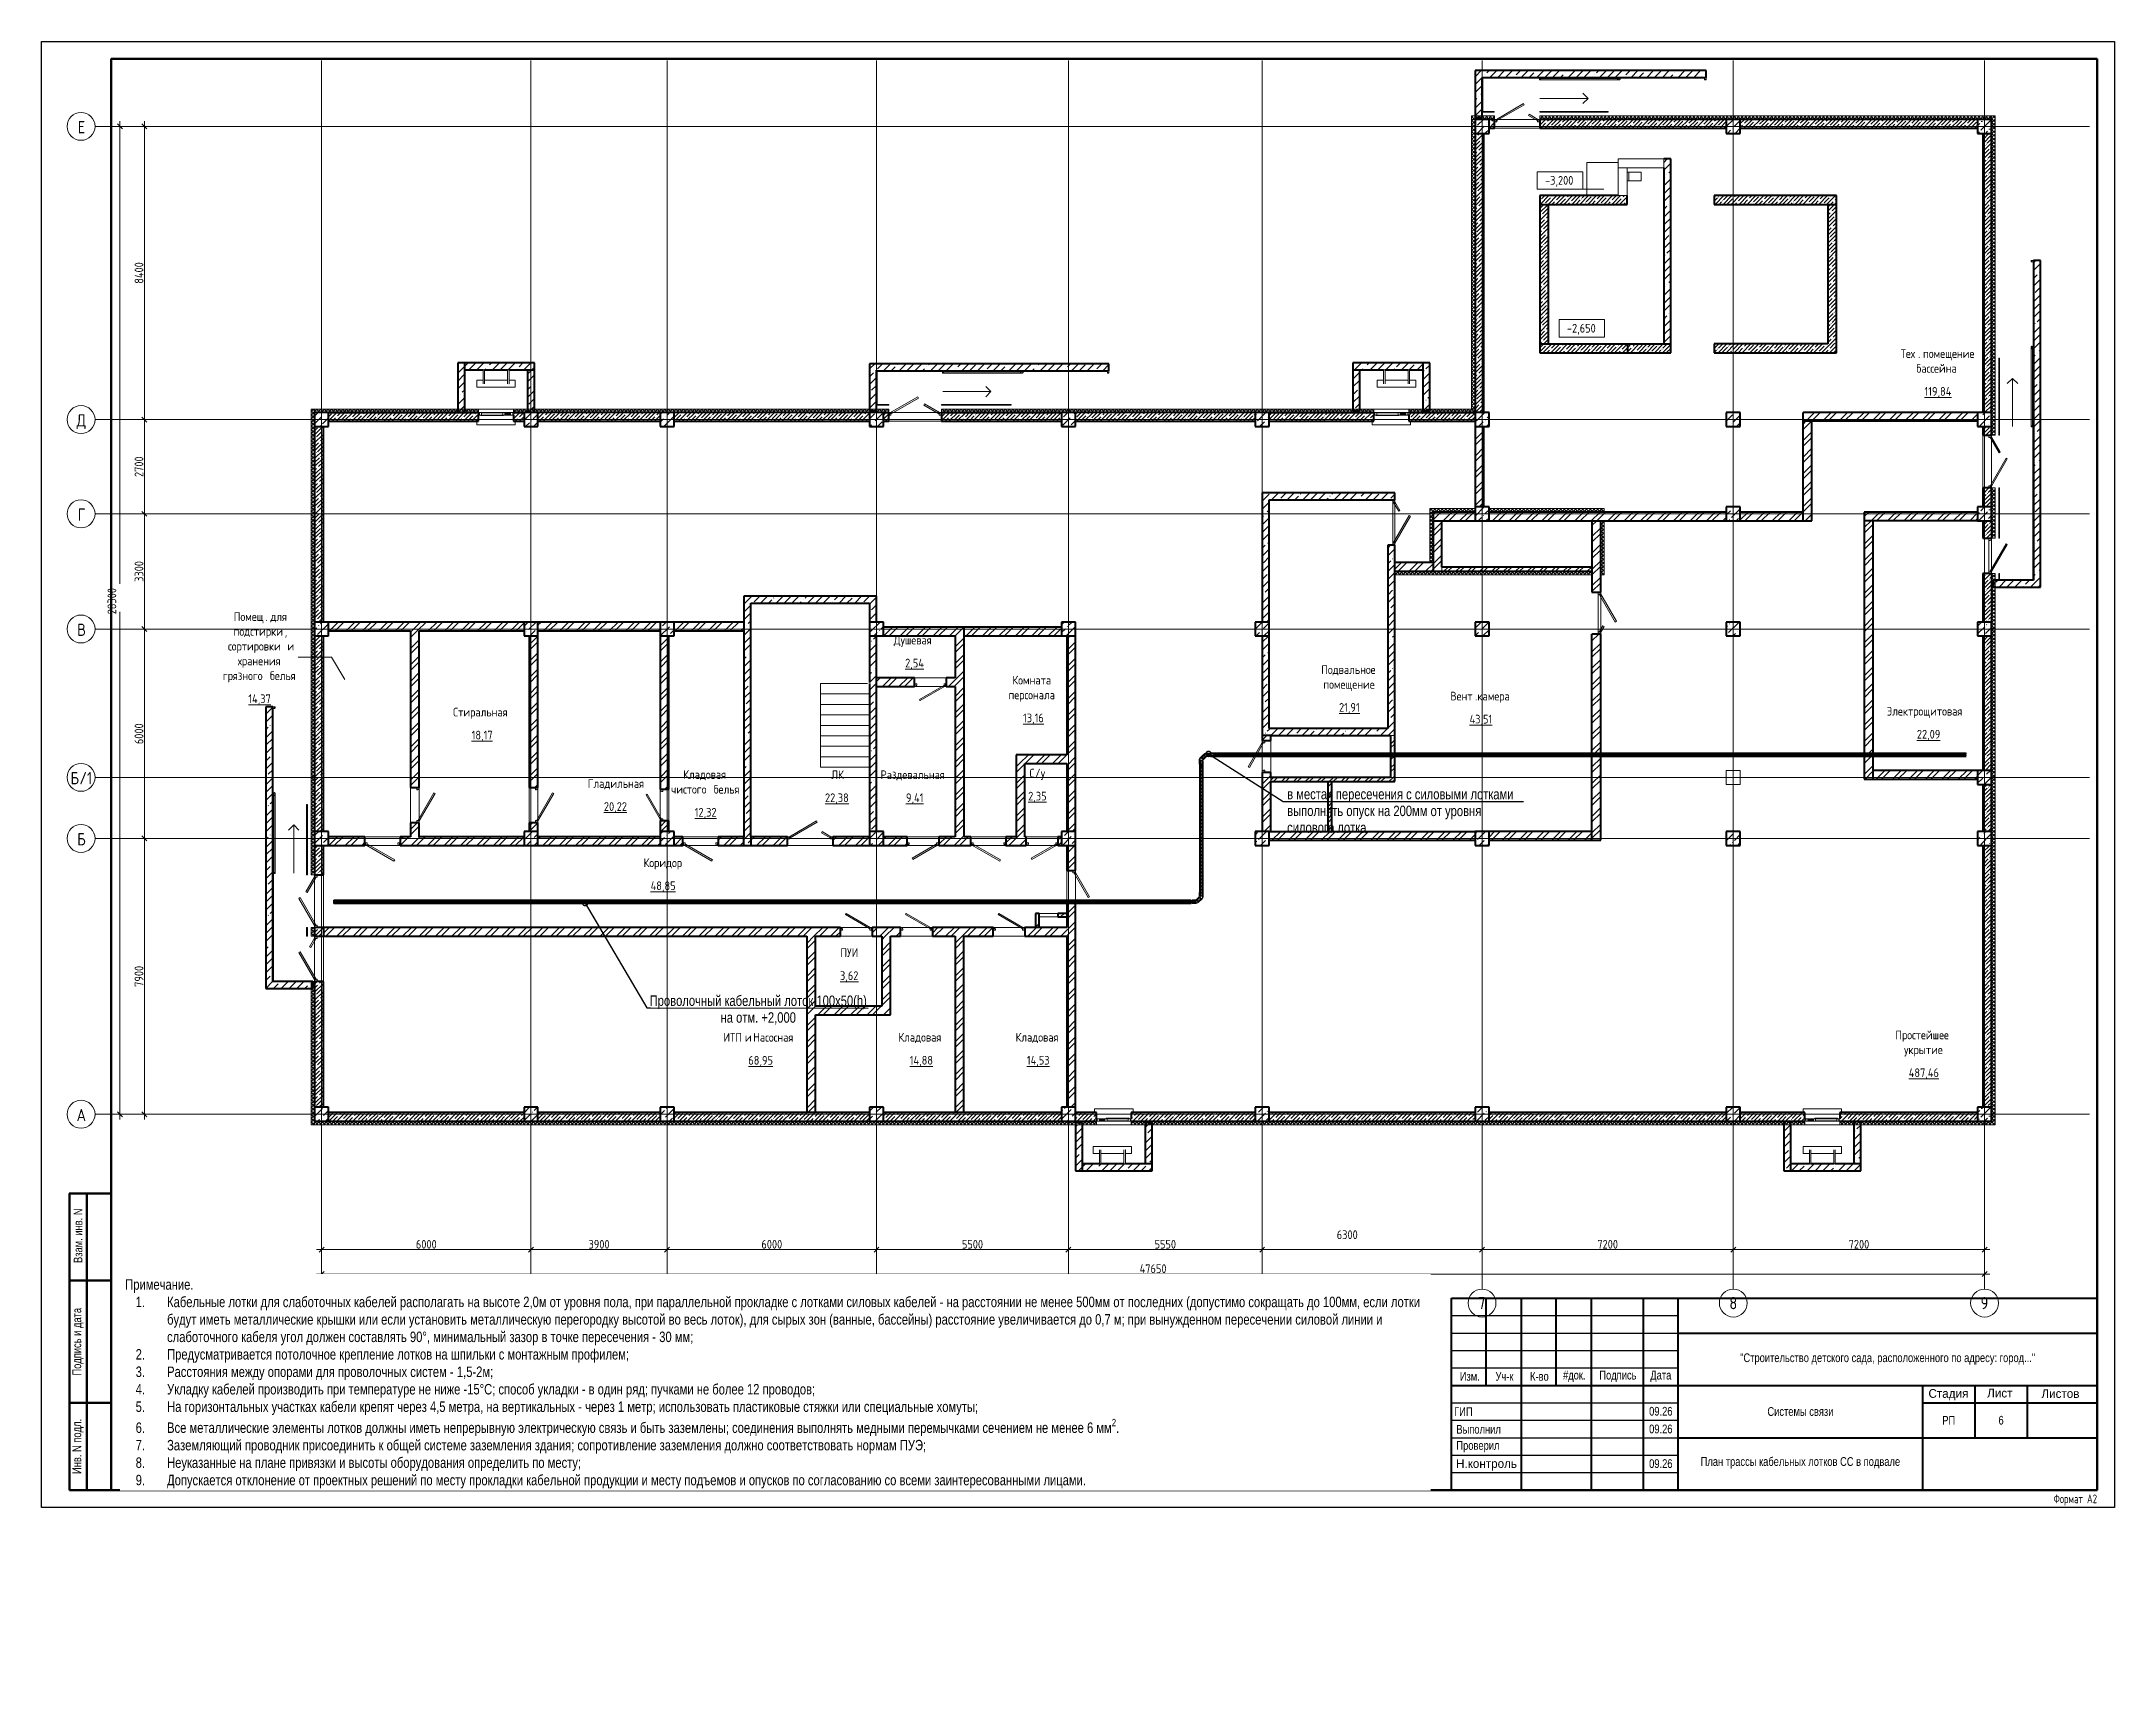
# Model space of a CAD drawing. Header units: millimetres. Extents: x 0 to 351840, y -132678 to 32417.
# Drawn here: x 292392 to 351792, y -14624 to 32417 of the extents above; entities that cross this region are included whole.
import ezdxf
from ezdxf import colors
from ezdxf.entities.mleader import LeaderData, LeaderLine
from ezdxf.enums import TextEntityAlignment as Align
from ezdxf.math import Vec2, Vec3

# ---------------------------------------------------------------- set-up
doc = ezdxf.new("R2010")
doc.units = ezdxf.units.MM
doc.linetypes.add('BI_линия_сетки', pattern=[25, 20, -2.5, 0, -2.5])
doc.linetypes.add('BI_невидимые', pattern=[5, 3, -2])
for name, color, linetype, lineweight in [('E-CABL-TRAY-IDEN', 7, 'Continuous', 9), ('KPSP-Рамка', 7, 'Continuous', 70), ('S-GRID-IDEN', 7, 'Continuous', 20), ('Аннотация', 7, 'Continuous', 9), ('АС_экспликация', 7, 'Continuous', 9), ('Двери', 7, 'Continuous', 18), ('Каркас', 7, 'Continuous', 18), ('Марки помещений', 7, 'Continuous', 20), ('Несущие колонны', 7, 'Continuous', 18), ('Ограждение', 7, 'Continuous', 9), ('Окна', 7, 'Continuous', 18), ('Оси', 7, 'Continuous', 9), ('Отметки', 7, 'Continuous', 9), ('Перекрытие', 7, 'Continuous', 18), ('Размеры', 7, 'Continuous', 9), ('Стены внутренние', 7, 'Continuous', 18), ('Стены наружные', 7, 'Continuous', 18), ('Стены несущие', 7, 'Continuous', 18), ('Стены отделка', 7, 'Continuous', 18), ('Стены штриховка', 7, 'Continuous', 18), ('Стрелки вверх', 7, 'Continuous', 9)]:
    doc.layers.add(name, color=color, linetype=linetype, lineweight=lineweight)
doc.layers.add('СС', color=170, linetype='Continuous')
doc.styles.add('GOST Common', font='GOST Common.ttf', dxfattribs={"width": 0.9, "height": 350})
doc.styles.add('GOST Common_1', font='GOST Common.ttf', dxfattribs={"width": 0.9, "height": 250})
doc.styles.add('ISOCPEUR_2', font='isocpeur.ttf', dxfattribs={"width": 0.9, "height": 125})
doc.styles.add('KPSP', font='romans.shx', dxfattribs={"width": 0.7})
doc.styles.get("Standard").update_dxf_attribs({"font": 'arial.ttf'})
doc.styles.add('новый', font='Шрифт GOST2304A.ttf', dxfattribs={"width": 0.8, "height": 250})
doc.linetypes.add('в трубе', pattern='A,4,1,["О",Standard,S=1,R=0,X=0,Y=-1.5],2', length=7)
doc.dimstyles.new('BI_основной_2_5мм', dxfattribs={"dimscale": 304.8, "dimtxt": 251.428749, "dimasz": 0.463911, "dimexe": 0.492126, "dimexo": 0.492126, "dimgap": 0.098425, "dimtad": 1, "dimdec": 0, "dimdsep": 46, "dimtxsty": 'GOST Common_1', "dimblk1": 'OBLIQUE', "dimblk2": 'OBLIQUE', "dimsah": 1, "dimcen": 0.09, "dimdle": 0.492126, "dimazin": 0, "dimtfac": 1, "dimtdec": 4, "dimtix": 1, "dimtmove": 1, "dimatfit": 3, "dimfxl": 1, "dimtvp": 1, "dimtolj": 1, "dimtzin": 0, "dimlwd": 20, "dimlwe": 20, "dimarcsym": 2})
doc.dimstyles.new('BI_основной_2_5мм_1', dxfattribs={"dimscale": 304.8, "dimtxt": 251.428749, "dimasz": 0.463911, "dimexe": 0.492126, "dimexo": 0.492126, "dimgap": 0.098425, "dimtad": 1, "dimdec": 0, "dimdsep": 46, "dimtxsty": 'GOST Common_1', "dimblk1": 'OBLIQUE', "dimblk2": 'OBLIQUE', "dimsah": 1, "dimcen": 0.09, "dimdle": 0.492126, "dimazin": 0, "dimtfac": 1, "dimtdec": 4, "dimtix": 1, "dimtmove": 0, "dimatfit": 3, "dimfxl": 1, "dimtvp": 1, "dimtolj": 1, "dimtzin": 0, "dimlwd": 20, "dimlwe": 20, "dimarcsym": 2})
pattern_1 = [(45, (5685.96, 5809.43), (-235.7317, 235.7317), []), (45, (5843.12, 5809.43), (-235.7317, 235.7317), [])]
pattern_2 = [(45, (5685.96, 5809.43), (-224.5064, 224.5064), []), (45, (5910.47, 5809.43), (-224.5064, 224.5064), [396.875, -79.375, 3.353, -76.022])]
pattern_3 = [(45, (5685.96, 5809.43), (-114.04925, 114.04925), []), (45, (5800.01, 5809.43), (-114.04925, 114.04925), [201.612, -40.322, 3.353, -36.97])]
pattern_4 = [(45, (5685.964, 5809.43), (-53.03301, 53.03301), []), (135, (5685.964, 5809.43), (-53.03301, -53.03301), [])]
pattern_5 = [(45, (5685.96, 5809.43), (-235.7317, 235.7317), []), (45, (5843.12, 5809.43), (-235.7317, 235.7317), [])]
pattern_6 = [(45, (5685.96, 5809.43), (-212.132, 212.132), [])]
pattern_7 = [(45, (5685.96, 5809.43), (-171.0739, 171.0739), []), (45, (5800.01, 5809.43), (-171.0739, 171.0739), [])]

msp = doc.modelspace()

# ---------------------------------------------------------------- texts
at = {"ltscale": 500, "transparency": 33554687, "insert": (348542, -7083), "char_height": 250, "width": 1500, "attachment_point": 5, "style": 'новый'}
msp.add_mtext('6', dxfattribs=at)
at = {"layer": 'Аннотация', "color": 7, "insert": (342792, -8302), "char_height": 250, "width": 6926.06, "attachment_point": 5, "style": 'новый'}
msp.add_mtext('{\\C0;План трассы кабельных лотков CC в подвале}', dxfattribs=at)

# ---------------------------------------------------------------- blocks, each defined once
blk = doc.blocks.new('A$Caeeecd4a')
at = {"layer": 'СС', "color": 0}
for p, q in [((-18500, 5500), (-12000, 5500)), ((-18500, 5000), (-12000, 5000)), ((-18500, 4500), (-12000, 4500)), ((-18500, 4000), (-12000, 4000)), ((-18500, 3500), (-12000, 3500)), ((-18500, 3000), (-12000, 3000)), ((-18500, 2500), (-12000, 2500)), ((-18500, 2000), (-12000, 2000)), ((-18500, 1500), (-12000, 1500)), ((-18500, 1000), (-12000, 1000)), ((-18500, 500), (-12000, 500)), ((-18500, 0), (0, 0)), ((-18500, 0), (0, 0))]:
    blk.add_line(p, q, dxfattribs=at)
at = {"layer": 'СС', "color": 0, "lineweight": 40}
for p, q in [((-18500, 0), (-18500, 5500)), ((-18500, 5500), (0, 5500)), ((-17500, 3000), (-17500, 5500)), ((-16500, 5500), (-16500, 0)), ((-15500, 3010), (-15500, 5500)), ((-14500, 5500), (-14500, 0)), ((-13000, 0), (-13000, 5500)), ((-12000, 0), (-12000, 5500)), ((0, 5500), (0, 0)), ((-12000, 4500), (0, 4500)), ((-18500, 3000), (0, 3000)), ((-5000, 3000), (-5000, 0)), ((-3500, 3000), (-3500, 1500)), ((-2000, 3000), (-2000, 1500)), ((-5000, 2500), (0, 2500)), ((-12000, 1500), (0, 1500))]:
    blk.add_line(p, q, dxfattribs=at)
at = {"layer": 'Аннотация', "insert": (-15199, -5542), "char_height": 250, "width": 129.07, "attachment_point": 1, "style": 'ISOCPEUR_2'}
blk.add_mtext('\\fISOCPEUR|b0|i0|c204|p34|;\\W.7; ', dxfattribs=at)
at = {"layer": 'АС_экспликация', "style": 'новый'}
for s, p in [('Стадия', (-4831, 2644)), ('Лист', (-3150, 2654)), ('Листов', (-1594, 2641)), ('Н.контроль', (-18366, 636))]:
    blk.add_text(s, height=250, dxfattribs=at).set_placement(p)
at = {"layer": 'АС_экспликация', "ltscale": 500, "transparency": 33554687, "char_height": 250, "attachment_point": 5, "style": 'новый'}
for s, insert, width in [('"Строительство детского сада, расположенного по адресу: город..."', (-6000, 3754), 12000), ('\\A1;Системы связи', (-8500, 2250), 7000), ('РП', (-4250, 2000), 1500)]:
    blk.add_mtext(s, dxfattribs=dict(at, insert=insert, width=width))
at = {"layer": 'АС_экспликация', "char_height": 250, "attachment_point": 4, "style": 'новый'}
for s, insert, width in [('\\pxqc;Изм.', (-18479, 3257), 1009.73), ('\\pxqc;Уч-к', (-17485, 3257), 1009.73), ('\\pxqc;К-во', (-16479, 3257), 1000), ('\\pxqc;#док.', (-15479, 3257), 998.66), ('\\pxqc;Подпись', (-14480, 3257), 1501.34), ('\\pxqc;Дата', (-13000, 3257), 1000), ('\\pxqc;09.26', (-13000, 2257), 1000), ('\\pxqc;ГИП', (-18439, 2250), 563.15), ('Выполнил', (-18358, 1741), 1169.67), ('\\pxqc;09.26', (-13000, 1750), 1000), ('Проверил', (-18358, 1241), 1169.67), ('\\pxqc;09.26', (-13000, 757), 1000)]:
    blk.add_mtext(s, dxfattribs=dict(at, insert=insert, width=width))
blk = doc.blocks.new('*U84')
at = {"color": 0, "linetype": 'ByBlock', "lineweight": 50}
for p, q in [((8, 90), (8, 5)), ((20, 90), (8, 90)), ((13, 90), (13, 5)), ((8, 65), (20, 65)), ((8, 30), (20, 30)), ((8, 5), (20, 5))]:
    blk.add_line(p, q, dxfattribs=at)
at = {"color": 7, "linetype": 'ByBlock', "lineweight": 25}
blk.add_lwpolyline([(594, 420), (594, 0), (0, 0), (0, 420)], close=True, dxfattribs=at)
at = {"color": 0, "linetype": 'ByBlock', "lineweight": 50}
blk.add_lwpolyline([(589, 415), (589, 5), (20, 5), (20, 415)], close=True, dxfattribs=at)
for points in [[(20, 90), (7.91, 90)], [(8, 90), (20, 90)]]:
    blk.add_lwpolyline(points, dxfattribs=at)
at = {"color": 7, "linetype": 'ByBlock', "lineweight": 25, "style": 'KPSP', "width": 0.7}
blk.add_text('Формат А2', height=2.5, dxfattribs=at).set_placement((589, 2.5), align=Align.MIDDLE_RIGHT)
at = {"layer": 'АС_экспликация', "color": 7, "linetype": 'ByBlock', "char_height": 2.5, "width": 35, "attachment_point": 5, "rotation": 90, "style": 'новый'}
for s, insert in [('{\\C256; Взам. инв. N}', (10.5, 77.5)), ('{\\C256;Подпись и дата }', (10.5, 47.5)), ('{\\C256;Инв. N подл.}', (10.5, 17.5))]:
    blk.add_mtext(s, dxfattribs=dict(at, insert=insert))
blk = doc.blocks.new('_временные_конструкции_колонны_монолитные_прямоугольная - _временная_конструкция_колонна_400x400-5434264--01 Подвал__-3_000____Отделочный_')
at = {"layer": 'Несущие колонны', "lineweight": 9}
h = blk.add_hatch(dxfattribs=at)
h.set_pattern_fill('FP_1', color=9, style=0, pattern_type=2)
h.set_pattern_definition([(45, (0, 0), (84.19, 308.7), [396.875, -79.375, 3.353, -76.02])])
h.paths.add_polyline_path([(200, -200), (200, 200), (-200, 200), (-200, -200)])
at = {"layer": 'Несущие колонны', "color": 9, "lineweight": 40}
for p, q in [((200, 200), (-200, 200)), ((-200, 200), (-200, -200)), ((200, -200), (200, 200)), ((-200, -200), (200, -200))]:
    blk.add_line(p, q, dxfattribs=at)
blk = doc.blocks.new('_временные_конструкции_колонны_монолитные_прямоугольная - _временная_конструкция_колонна_400x400-V1--01 Подвал__-3_000____Отделочный_')
at = {"layer": 'Несущие колонны', "lineweight": 9}
h = blk.add_hatch(dxfattribs=at)
h.set_pattern_fill('FP_2', color=9, style=0, pattern_type=2)
h.set_pattern_definition([(45, (-6000, 0), (84.1903, 308.6967), [396.875, -79.375, 3.353, -76.022])])
h.paths.add_polyline_path([(-200, -200), (200, -200), (200, 200), (-200, 200)])
at = {"layer": 'Несущие колонны', "color": 9, "lineweight": 40}
for p, q in [((200, 200), (-200, 200)), ((-200, 200), (-200, -200)), ((200, -200), (200, 200)), ((-200, -200), (200, -200))]:
    blk.add_line(p, q, dxfattribs=at)
blk = doc.blocks.new('_временные_конструкции_колонны_монолитные_прямоугольная - _временная_конструкция_колонна_400x400-V2--01 Подвал__-3_000____Отделочный_')
at = {"layer": 'Несущие колонны', "lineweight": 9}
h = blk.add_hatch(dxfattribs=at)
h.set_pattern_fill('FP_3', color=9, style=0, pattern_type=2)
h.set_pattern_definition([(45, (-9900, 0), (84.1903, 308.6967), [396.875, -79.375, 3.353, -76.022])])
h.paths.add_polyline_path([(200, -200), (200, 200), (-200, 200), (-200, -200)])
at = {"layer": 'Несущие колонны', "color": 9, "lineweight": 40}
for p, q in [((200, 200), (-200, 200)), ((-200, 200), (-200, -200)), ((200, -200), (200, 200)), ((-200, -200), (200, -200))]:
    blk.add_line(p, q, dxfattribs=at)
blk = doc.blocks.new('_временные_конструкции_колонны_монолитные_прямоугольная - _временная_конструкция_колонна_400x400-V3--01 Подвал__-3_000____Отделочный_')
at = {"layer": 'Несущие колонны', "lineweight": 9}
h = blk.add_hatch(dxfattribs=at)
h.set_pattern_fill('FP_4', color=9, style=0, pattern_type=2)
h.set_pattern_definition([(45, (-21400, 0), (84.1903, 308.6967), [396.875, -79.375, 3.353, -76.022])])
h.paths.add_polyline_path([(-200, -200), (200, -200), (200, 200), (-200, 200)])
at = {"layer": 'Несущие колонны', "color": 9, "lineweight": 40}
for p, q in [((200, 200), (-200, 200)), ((-200, 200), (-200, -200)), ((200, -200), (200, 200)), ((-200, -200), (200, -200))]:
    blk.add_line(p, q, dxfattribs=at)
blk = doc.blocks.new('_временные_конструкции_колонны_монолитные_прямоугольная - _временная_конструкция_колонна_400x400-V4--01 Подвал__-3_000____Отделочный_')
at = {"layer": 'Несущие колонны', "lineweight": 9}
h = blk.add_hatch(dxfattribs=at)
h.set_pattern_fill('FP_5', color=9, style=0, pattern_type=2)
h.set_pattern_definition([(45, (-26950, 0), (84.1903, 308.6967), [396.875, -79.375, 3.353, -76.022])])
h.paths.add_polyline_path([(200, -200), (200, 200), (-200, 200), (-200, -200)])
at = {"layer": 'Несущие колонны', "color": 9, "lineweight": 40}
for p, q in [((200, 200), (-200, 200)), ((-200, 200), (-200, -200)), ((200, -200), (200, 200)), ((-200, -200), (200, -200))]:
    blk.add_line(p, q, dxfattribs=at)
blk = doc.blocks.new('_временные_конструкции_колонны_монолитные_прямоугольная - _временная_конструкция_колонна_400x400-V5--01 Подвал__-3_000____Отделочный_')
at = {"layer": 'Несущие колонны', "lineweight": 9}
h = blk.add_hatch(dxfattribs=at)
h.set_pattern_fill('FP_6', color=9, style=0, pattern_type=2)
h.set_pattern_definition([(45, (-33250, 0), (84.19025, 308.69666), [396.875, -79.375, 3.353, -76.022])])
h.paths.add_polyline_path([(200, -200), (200, 200), (-200, 200), (-200, -200)])
at = {"layer": 'Несущие колонны', "color": 9, "lineweight": 40}
for p, q in [((200, 200), (-200, 200)), ((-200, 200), (-200, -200)), ((200, -200), (200, 200)), ((-200, -200), (200, -200))]:
    blk.add_line(p, q, dxfattribs=at)
blk = doc.blocks.new('_временные_конструкции_колонны_монолитные_прямоугольная - _временная_конструкция_колонна_400x400-V6--01 Подвал__-3_000____Отделочный_')
at = {"layer": 'Несущие колонны', "lineweight": 9}
h = blk.add_hatch(dxfattribs=at)
h.set_pattern_fill('FP_7', color=9, style=0, pattern_type=2)
h.set_pattern_definition([(45, (-40450, 0), (84.19025, 308.69666), [396.875, -79.375, 3.353, -76.022])])
h.paths.add_polyline_path([(200, -200), (200, 200), (-200, 200), (-200, -200)])
at = {"layer": 'Несущие колонны', "color": 9, "lineweight": 40}
for p, q in [((200, 200), (-200, 200)), ((-200, 200), (-200, -200)), ((200, -200), (200, 200)), ((-200, -200), (200, -200))]:
    blk.add_line(p, q, dxfattribs=at)
blk = doc.blocks.new('_временные_конструкции_колонны_монолитные_прямоугольная - _временная_конструкция_колонна_400x400-V7--01 Подвал__-3_000____Отделочный_')
at = {"layer": 'Несущие колонны', "lineweight": 9}
h = blk.add_hatch(dxfattribs=at)
h.set_pattern_fill('FP_8', color=9, style=0, pattern_type=2)
h.set_pattern_definition([(45, (-47650, 0), (84.19025, 308.69666), [396.875, -79.375, 3.353, -76.022])])
h.paths.add_polyline_path([(200, -200), (200, 200), (-200, 200), (-200, -200)])
at = {"layer": 'Несущие колонны', "color": 9, "lineweight": 40}
for p, q in [((200, 200), (-200, 200)), ((-200, 200), (-200, -200)), ((200, -200), (200, 200)), ((-200, -200), (200, -200))]:
    blk.add_line(p, q, dxfattribs=at)
blk = doc.blocks.new('_временные_конструкции_колонны_монолитные_прямоугольная - _временная_конструкция_колонна_400x400-V8--01 Подвал__-3_000____Отделочный_')
at = {"layer": 'Несущие колонны', "lineweight": 9}
h = blk.add_hatch(dxfattribs=at)
h.set_pattern_fill('FP_9', color=9, style=0, pattern_type=2)
h.set_pattern_definition([(45, (0, -7900), (84.1903, 308.6967), [396.875, -79.375, 3.353, -76.022])])
h.paths.add_polyline_path([(-200, -200), (200, -200), (200, 200), (-200, 200)])
at = {"layer": 'Несущие колонны', "color": 9, "lineweight": 40}
for p, q in [((200, 200), (-200, 200)), ((-200, 200), (-200, -200)), ((200, -200), (200, 200)), ((-200, -200), (200, -200))]:
    blk.add_line(p, q, dxfattribs=at)
blk = doc.blocks.new('_временные_конструкции_колонны_монолитные_прямоугольная - _временная_конструкция_колонна_400x400-V9--01 Подвал__-3_000____Отделочный_')
at = {"layer": 'Несущие колонны', "lineweight": 9}
h = blk.add_hatch(dxfattribs=at)
h.set_pattern_fill('FP_10', color=9, style=0, pattern_type=2)
h.set_pattern_definition([(45, (-6000, -7900), (84.1895, 308.696), [396.875, -79.375, 3.353, -76.022])])
h.paths.add_polyline_path([(-200, -200), (200, -200), (200, 200), (-200, 200)])
at = {"layer": 'Несущие колонны', "color": 9, "lineweight": 40}
for p, q in [((200, 200), (-200, 200)), ((-200, 200), (-200, -200)), ((200, -200), (200, 200)), ((-200, -200), (200, -200))]:
    blk.add_line(p, q, dxfattribs=at)
blk = doc.blocks.new('_временные_конструкции_колонны_монолитные_прямоугольная - _временная_конструкция_колонна_400x400-V10--01 Подвал__-3_000____Отделочный_')
at = {"layer": 'Несущие колонны', "lineweight": 9}
h = blk.add_hatch(dxfattribs=at)
h.set_pattern_fill('FP_11', color=9, style=0, pattern_type=2)
h.set_pattern_definition([(45, (-9900, -7900), (84.1895, 308.696), [396.875, -79.375, 3.353, -76.022])])
h.paths.add_polyline_path([(200, -200), (200, 200), (-200, 200), (-200, -200)])
at = {"layer": 'Несущие колонны', "color": 9, "lineweight": 40}
for p, q in [((200, 200), (-200, 200)), ((-200, 200), (-200, -200)), ((200, -200), (200, 200)), ((-200, -200), (200, -200))]:
    blk.add_line(p, q, dxfattribs=at)
blk = doc.blocks.new('_временные_конструкции_колонны_монолитные_прямоугольная - _временная_конструкция_колонна_400x400-V11--01 Подвал__-3_000____Отделочный_')
at = {"layer": 'Несущие колонны', "lineweight": 9}
h = blk.add_hatch(dxfattribs=at)
h.set_pattern_fill('FP_12', color=9, style=0, pattern_type=2)
h.set_pattern_definition([(45, (-21400, -7900), (84.1895, 308.696), [396.875, -79.375, 3.353, -76.022])])
h.paths.add_polyline_path([(200, -200), (200, 200), (-200, 200), (-200, -200)])
at = {"layer": 'Несущие колонны', "color": 9, "lineweight": 40}
for p, q in [((200, 200), (-200, 200)), ((-200, 200), (-200, -200)), ((200, -200), (200, 200)), ((-200, -200), (200, -200))]:
    blk.add_line(p, q, dxfattribs=at)
blk = doc.blocks.new('_временные_конструкции_колонны_монолитные_прямоугольная - _временная_конструкция_колонна_400x400-V12--01 Подвал__-3_000____Отделочный_')
at = {"layer": 'Несущие колонны', "lineweight": 9}
h = blk.add_hatch(dxfattribs=at)
h.set_pattern_fill('FP_13', color=9, style=0, pattern_type=2)
h.set_pattern_definition([(45, (-26950, -7900), (84.18955, 308.69595), [396.875, -79.375, 3.353, -76.022])])
h.paths.add_polyline_path([(200, -200), (200, 200), (-200, 200), (-200, -200)])
at = {"layer": 'Несущие колонны', "color": 9, "lineweight": 40}
for p, q in [((200, 200), (-200, 200)), ((-200, 200), (-200, -200)), ((200, -200), (200, 200)), ((-200, -200), (200, -200))]:
    blk.add_line(p, q, dxfattribs=at)
blk = doc.blocks.new('_временные_конструкции_колонны_монолитные_прямоугольная - _временная_конструкция_колонна_400x400-V13--01 Подвал__-3_000____Отделочный_')
at = {"layer": 'Несущие колонны', "lineweight": 9}
h = blk.add_hatch(dxfattribs=at)
h.set_pattern_fill('FP_14', color=9, style=0, pattern_type=2)
h.set_pattern_definition([(45, (-33250, -7900), (84.18955, 308.69595), [396.875, -79.375, 3.353, -76.022])])
h.paths.add_polyline_path([(200, -200), (200, 200), (-200, 200), (-200, -200)])
at = {"layer": 'Несущие колонны', "color": 9, "lineweight": 40}
for p, q in [((200, 200), (-200, 200)), ((-200, 200), (-200, -200)), ((200, -200), (200, 200)), ((-200, -200), (200, -200))]:
    blk.add_line(p, q, dxfattribs=at)
blk = doc.blocks.new('_временные_конструкции_колонны_монолитные_прямоугольная - _временная_конструкция_колонна_400x400-V14--01 Подвал__-3_000____Отделочный_')
at = {"layer": 'Несущие колонны', "lineweight": 9}
h = blk.add_hatch(dxfattribs=at)
h.set_pattern_fill('FP_15', color=9, style=0, pattern_type=2)
h.set_pattern_definition([(45, (-40450, -7900), (84.18955, 308.69595), [396.875, -79.375, 3.353, -76.022])])
h.paths.add_polyline_path([(200, -200), (200, 200), (-200, 200), (-200, -200)])
at = {"layer": 'Несущие колонны', "color": 9, "lineweight": 40}
for p, q in [((200, 200), (-200, 200)), ((-200, 200), (-200, -200)), ((200, -200), (200, 200)), ((-200, -200), (200, -200))]:
    blk.add_line(p, q, dxfattribs=at)
blk = doc.blocks.new('_временные_конструкции_колонны_монолитные_прямоугольная - _временная_конструкция_колонна_400x400-V15--01 Подвал__-3_000____Отделочный_')
at = {"layer": 'Несущие колонны', "lineweight": 9}
h = blk.add_hatch(dxfattribs=at)
h.set_pattern_fill('FP_16', color=9, style=0, pattern_type=2)
h.set_pattern_definition([(45, (-47650, -7900), (84.18955, 308.69595), [396.875, -79.375, 3.353, -76.022])])
h.paths.add_polyline_path([(200, -200), (200, 200), (-200, 200), (-200, -200)])
at = {"layer": 'Несущие колонны', "color": 9, "lineweight": 40}
for p, q in [((200, 200), (-200, 200)), ((-200, 200), (-200, -200)), ((200, -200), (200, 200)), ((-200, -200), (200, -200))]:
    blk.add_line(p, q, dxfattribs=at)
blk = doc.blocks.new('_временные_конструкции_колонны_монолитные_прямоугольная - _временная_конструкция_колонна_400x400-V16--01 Подвал__-3_000____Отделочный_')
at = {"layer": 'Несущие колонны', "lineweight": 9}
h = blk.add_hatch(dxfattribs=at)
h.set_pattern_fill('FP_17', color=9, style=0, pattern_type=2)
h.set_pattern_definition([(45, (0, -13900), (84.1895, 308.696), [396.875, -79.375, 3.353, -76.022])])
h.paths.add_polyline_path([(200, -200), (200, 200), (-200, 200), (-200, -200)])
at = {"layer": 'Несущие колонны', "color": 9, "lineweight": 40}
for p, q in [((200, 200), (-200, 200)), ((-200, 200), (-200, -200)), ((200, -200), (200, 200)), ((-200, -200), (200, -200))]:
    blk.add_line(p, q, dxfattribs=at)
blk = doc.blocks.new('_временные_конструкции_колонны_монолитные_прямоугольная - _временная_конструкция_колонна_400x400-V17--01 Подвал__-3_000____Отделочный_')
at = {"layer": 'Несущие колонны', "lineweight": 9}
h = blk.add_hatch(dxfattribs=at)
h.set_pattern_fill('FP_18', color=9, style=0, pattern_type=2)
h.set_pattern_definition([(45, (-6000, -13900), (84.1895, 308.696), [396.875, -79.375, 3.353, -76.022])])
h.paths.add_polyline_path([(-200, -200), (200, -200), (200, 200), (-200, 200)])
at = {"layer": 'Несущие колонны', "color": 9, "lineweight": 40}
for p, q in [((200, 200), (-200, 200)), ((-200, 200), (-200, -200)), ((200, -200), (200, 200)), ((-200, -200), (200, -200))]:
    blk.add_line(p, q, dxfattribs=at)
blk = doc.blocks.new('_временные_конструкции_колонны_монолитные_прямоугольная - _временная_конструкция_колонна_400x400-V18--01 Подвал__-3_000____Отделочный_')
at = {"layer": 'Несущие колонны', "lineweight": 9}
h = blk.add_hatch(dxfattribs=at)
h.set_pattern_fill('FP_19', color=9, style=0, pattern_type=2)
h.set_pattern_definition([(45, (-9900, -13900), (84.1895, 308.696), [396.875, -79.375, 3.353, -76.022])])
h.paths.add_polyline_path([(200, -200), (200, 200), (-200, 200), (-200, -200)])
at = {"layer": 'Несущие колонны', "color": 9, "lineweight": 40}
for p, q in [((200, 200), (-200, 200)), ((-200, 200), (-200, -200)), ((200, -200), (200, 200)), ((-200, -200), (200, -200))]:
    blk.add_line(p, q, dxfattribs=at)
blk = doc.blocks.new('_временные_конструкции_колонны_монолитные_прямоугольная - _временная_конструкция_колонна_400x400-V19--01 Подвал__-3_000____Отделочный_')
at = {"layer": 'Несущие колонны', "lineweight": 9}
h = blk.add_hatch(dxfattribs=at)
h.set_pattern_fill('FP_20', color=9, style=0, pattern_type=2)
h.set_pattern_definition([(45, (-21400, -13900), (84.1895, 308.69595), [396.875, -79.375, 3.353, -76.022])])
h.paths.add_polyline_path([(200, -200), (200, 200), (-200, 200), (-200, -200)])
at = {"layer": 'Несущие колонны', "color": 9, "lineweight": 40}
for p, q in [((200, 200), (-200, 200)), ((-200, 200), (-200, -200)), ((200, -200), (200, 200)), ((-200, -200), (200, -200))]:
    blk.add_line(p, q, dxfattribs=at)
blk = doc.blocks.new('_временные_конструкции_колонны_монолитные_прямоугольная - _временная_конструкция_колонна_400x400-V20--01 Подвал__-3_000____Отделочный_')
at = {"layer": 'Несущие колонны', "lineweight": 9}
h = blk.add_hatch(dxfattribs=at)
h.set_pattern_fill('FP_21', color=9, style=0, pattern_type=2)
h.set_pattern_definition([(45, (-26950, -13900), (84.18955, 308.69595), [396.875, -79.375, 3.353, -76.022])])
h.paths.add_polyline_path([(200, -200), (200, 200), (-200, 200), (-200, -200)])
at = {"layer": 'Несущие колонны', "color": 9, "lineweight": 40}
for p, q in [((200, 200), (-200, 200)), ((-200, 200), (-200, -200)), ((200, -200), (200, 200)), ((-200, -200), (200, -200))]:
    blk.add_line(p, q, dxfattribs=at)
blk = doc.blocks.new('_временные_конструкции_колонны_монолитные_прямоугольная - _временная_конструкция_колонна_400x400-V21--01 Подвал__-3_000____Отделочный_')
at = {"layer": 'Несущие колонны', "lineweight": 9}
h = blk.add_hatch(dxfattribs=at)
h.set_pattern_fill('FP_22', color=9, style=0, pattern_type=2)
h.set_pattern_definition([(45, (-33250, -13900), (84.18955, 308.69595), [396.875, -79.375, 3.353, -76.022])])
h.paths.add_polyline_path([(200, -200), (200, 200), (-200, 200), (-200, -200)])
at = {"layer": 'Несущие колонны', "color": 9, "lineweight": 40}
for p, q in [((200, 200), (-200, 200)), ((-200, 200), (-200, -200)), ((200, -200), (200, 200)), ((-200, -200), (200, -200))]:
    blk.add_line(p, q, dxfattribs=at)
blk = doc.blocks.new('_временные_конструкции_колонны_монолитные_прямоугольная - _временная_конструкция_колонна_400x400-V22--01 Подвал__-3_000____Отделочный_')
at = {"layer": 'Несущие колонны', "lineweight": 9}
h = blk.add_hatch(dxfattribs=at)
h.set_pattern_fill('FP_23', color=9, style=0, pattern_type=2)
h.set_pattern_definition([(45, (-40450, -13900), (84.18955, 308.69595), [396.875, -79.375, 3.353, -76.022])])
h.paths.add_polyline_path([(200, -200), (200, 200), (-200, 200), (-200, -200)])
at = {"layer": 'Несущие колонны', "color": 9, "lineweight": 40}
for p, q in [((200, 200), (-200, 200)), ((-200, 200), (-200, -200)), ((200, -200), (200, 200)), ((-200, -200), (200, -200))]:
    blk.add_line(p, q, dxfattribs=at)
blk = doc.blocks.new('_временные_конструкции_колонны_монолитные_прямоугольная - _временная_конструкция_колонна_400x400-V23--01 Подвал__-3_000____Отделочный_')
at = {"layer": 'Несущие колонны', "lineweight": 9}
h = blk.add_hatch(dxfattribs=at)
h.set_pattern_fill('FP_24', color=9, style=0, pattern_type=2)
h.set_pattern_definition([(45, (-47650, -13900), (84.18955, 308.69595), [396.875, -79.375, 3.353, -76.022])])
h.paths.add_polyline_path([(200, -200), (200, 200), (-200, 200), (-200, -200)])
at = {"layer": 'Несущие колонны', "color": 9, "lineweight": 40}
for p, q in [((200, 200), (-200, 200)), ((-200, 200), (-200, -200)), ((200, -200), (200, 200)), ((-200, -200), (200, -200))]:
    blk.add_line(p, q, dxfattribs=at)
blk = doc.blocks.new('_временные_конструкции_колонны_монолитные_прямоугольная - _временная_конструкция_колонна_400x400-V24--01 Подвал__-3_000____Отделочный_')
at = {"layer": 'Несущие колонны', "lineweight": 9}
h = blk.add_hatch(dxfattribs=at)
h.set_pattern_fill('FP_25', color=9, style=0, pattern_type=2)
h.set_pattern_definition([(45, (0, -19900), (84.1903, 308.6967), [396.875, -79.375, 3.353, -76.022])])
h.paths.add_polyline_path([(200, -200), (200, 200), (-200, 200), (-200, -200)])
at = {"layer": 'Несущие колонны', "color": 9, "lineweight": 40}
for p, q in [((200, 200), (-200, 200)), ((-200, 200), (-200, -200)), ((200, -200), (200, 200)), ((-200, -200), (200, -200))]:
    blk.add_line(p, q, dxfattribs=at)
blk = doc.blocks.new('_временные_конструкции_колонны_монолитные_прямоугольная - _временная_конструкция_колонна_400x400-V25--01 Подвал__-3_000____Отделочный_')
at = {"layer": 'Несущие колонны', "lineweight": 9}
h = blk.add_hatch(dxfattribs=at)
h.set_pattern_fill('FP_26', color=9, style=0, pattern_type=2)
h.set_pattern_definition([(45, (-6000, -19900), (84.1903, 308.6967), [396.875, -79.375, 3.353, -76.022])])
h.paths.add_polyline_path([(-200, -200), (200, -200), (200, 200), (-200, 200)])
at = {"layer": 'Несущие колонны', "color": 9, "lineweight": 40}
for p, q in [((200, 200), (-200, 200)), ((-200, 200), (-200, -200)), ((200, -200), (200, 200)), ((-200, -200), (200, -200))]:
    blk.add_line(p, q, dxfattribs=at)
blk = doc.blocks.new('_временные_конструкции_колонны_монолитные_прямоугольная - _временная_конструкция_колонна_400x400-V26--01 Подвал__-3_000____Отделочный_')
at = {"layer": 'Несущие колонны', "lineweight": 9}
h = blk.add_hatch(dxfattribs=at)
h.set_pattern_fill('FP_27', color=9, style=0, pattern_type=2)
h.set_pattern_definition([(45, (-9900, -19900), (84.1903, 308.6967), [396.875, -79.375, 3.353, -76.022])])
h.paths.add_polyline_path([(200, -200), (200, 200), (-200, 200), (-200, -200)])
at = {"layer": 'Несущие колонны', "color": 9, "lineweight": 40}
for p, q in [((200, 200), (-200, 200)), ((-200, 200), (-200, -200)), ((200, -200), (200, 200)), ((-200, -200), (200, -200))]:
    blk.add_line(p, q, dxfattribs=at)
blk = doc.blocks.new('_временные_конструкции_колонны_монолитные_прямоугольная - _временная_конструкция_колонна_400x400-V27--01 Подвал__-3_000____Отделочный_')
at = {"layer": 'Несущие колонны', "lineweight": 9}
h = blk.add_hatch(dxfattribs=at)
h.set_pattern_fill('FP_28', color=9, style=0, pattern_type=2)
h.set_pattern_definition([(45, (-21400, -19900), (84.19025, 308.6967), [396.875, -79.375, 3.353, -76.022])])
h.paths.add_polyline_path([(200, -200), (200, 200), (-200, 200), (-200, -200)])
at = {"layer": 'Несущие колонны', "color": 9, "lineweight": 40}
for p, q in [((200, 200), (-200, 200)), ((-200, 200), (-200, -200)), ((200, -200), (200, 200)), ((-200, -200), (200, -200))]:
    blk.add_line(p, q, dxfattribs=at)
blk = doc.blocks.new('_временные_конструкции_колонны_монолитные_прямоугольная - _временная_конструкция_колонна_400x400-V28--01 Подвал__-3_000____Отделочный_')
at = {"layer": 'Несущие колонны', "lineweight": 9}
h = blk.add_hatch(dxfattribs=at)
h.set_pattern_fill('FP_29', color=9, style=0, pattern_type=2)
h.set_pattern_definition([(45, (-26950, -19900), (84.19025, 308.69666), [396.875, -79.375, 3.353, -76.022])])
h.paths.add_polyline_path([(200, -200), (200, 200), (-200, 200), (-200, -200)])
at = {"layer": 'Несущие колонны', "color": 9, "lineweight": 40}
for p, q in [((200, 200), (-200, 200)), ((-200, 200), (-200, -200)), ((200, -200), (200, 200)), ((-200, -200), (200, -200))]:
    blk.add_line(p, q, dxfattribs=at)
blk = doc.blocks.new('_временные_конструкции_колонны_монолитные_прямоугольная - _временная_конструкция_колонна_400x400-V29--01 Подвал__-3_000____Отделочный_')
at = {"layer": 'Несущие колонны', "lineweight": 9}
h = blk.add_hatch(dxfattribs=at)
h.set_pattern_fill('FP_30', color=9, style=0, pattern_type=2)
h.set_pattern_definition([(45, (-33250, -19900), (84.19025, 308.69666), [396.875, -79.375, 3.353, -76.022])])
h.paths.add_polyline_path([(200, -200), (200, 200), (-200, 200), (-200, -200)])
at = {"layer": 'Несущие колонны', "color": 9, "lineweight": 40}
for p, q in [((200, 200), (-200, 200)), ((-200, 200), (-200, -200)), ((200, -200), (200, 200)), ((-200, -200), (200, -200))]:
    blk.add_line(p, q, dxfattribs=at)
blk = doc.blocks.new('_временные_конструкции_колонны_монолитные_прямоугольная - _временная_конструкция_колонна_400x400-V30--01 Подвал__-3_000____Отделочный_')
at = {"layer": 'Несущие колонны', "lineweight": 9}
h = blk.add_hatch(dxfattribs=at)
h.set_pattern_fill('FP_31', color=9, style=0, pattern_type=2)
h.set_pattern_definition([(45, (-40450, -19900), (84.19025, 308.69666), [396.875, -79.375, 3.353, -76.022])])
h.paths.add_polyline_path([(200, -200), (200, 200), (-200, 200), (-200, -200)])
at = {"layer": 'Несущие колонны', "color": 9, "lineweight": 40}
for p, q in [((200, 200), (-200, 200)), ((-200, 200), (-200, -200)), ((200, -200), (200, 200)), ((-200, -200), (200, -200))]:
    blk.add_line(p, q, dxfattribs=at)
blk = doc.blocks.new('_временные_конструкции_колонны_монолитные_прямоугольная - _временная_конструкция_колонна_400x400-V31--01 Подвал__-3_000____Отделочный_')
at = {"layer": 'Несущие колонны', "lineweight": 9}
h = blk.add_hatch(dxfattribs=at)
h.set_pattern_fill('FP_32', color=9, style=0, pattern_type=2)
h.set_pattern_definition([(45, (-47650, -19900), (84.19025, 308.69666), [396.875, -79.375, 3.353, -76.022])])
h.paths.add_polyline_path([(200, -200), (200, 200), (-200, 200), (-200, -200)])
at = {"layer": 'Несущие колонны', "color": 9, "lineweight": 40}
for p, q in [((200, 200), (-200, 200)), ((-200, 200), (-200, -200)), ((200, -200), (200, 200)), ((-200, -200), (200, -200))]:
    blk.add_line(p, q, dxfattribs=at)
blk = doc.blocks.new('_временные_конструкции_колонны_монолитные_прямоугольная - _временная_конструкция_колонна_400x400-V32--01 Подвал__-3_000____Отделочный_')
at = {"layer": 'Несущие колонны', "lineweight": 9}
h = blk.add_hatch(dxfattribs=at)
h.set_pattern_fill('FP_33', color=9, style=0, pattern_type=2)
h.set_pattern_definition([(45, (-15900, 0), (84.1903, 308.6967), [396.875, -79.375, 3.353, -76.022])])
h.paths.add_polyline_path([(200, -200), (200, 200), (-200, 200), (-200, -200)])
at = {"layer": 'Несущие колонны', "color": 9, "lineweight": 40}
for p, q in [((200, 200), (-200, 200)), ((-200, 200), (-200, -200)), ((200, -200), (200, 200)), ((-200, -200), (200, -200))]:
    blk.add_line(p, q, dxfattribs=at)
blk = doc.blocks.new('_временные_конструкции_колонны_монолитные_прямоугольная - _временная_конструкция_колонна_400x400-V33--01 Подвал__-3_000____Отделочный_')
at = {"layer": 'Несущие колонны', "lineweight": 9}
h = blk.add_hatch(dxfattribs=at)
h.set_pattern_fill('FP_34', color=9, style=0, pattern_type=2)
h.set_pattern_definition([(45, (-15900, -7900), (84.1895, 308.696), [396.875, -79.375, 3.353, -76.022])])
h.paths.add_polyline_path([(200, -200), (200, 200), (-200, 200), (-200, -200)])
at = {"layer": 'Несущие колонны', "color": 9, "lineweight": 40}
for p, q in [((200, 200), (-200, 200)), ((-200, 200), (-200, -200)), ((200, -200), (200, 200)), ((-200, -200), (200, -200))]:
    blk.add_line(p, q, dxfattribs=at)
blk = doc.blocks.new('_временные_конструкции_колонны_монолитные_прямоугольная - _временная_конструкция_колонна_400x400-V34--01 Подвал__-3_000____Отделочный_')
at = {"layer": 'Несущие колонны', "lineweight": 9}
h = blk.add_hatch(dxfattribs=at)
h.set_pattern_fill('FP_35', color=9, style=0, pattern_type=2)
h.set_pattern_definition([(45, (-15900, -13900), (84.1895, 308.696), [396.875, -79.375, 3.353, -76.022])])
h.paths.add_polyline_path([(200, -200), (200, 200), (-200, 200), (-200, -200)])
at = {"layer": 'Несущие колонны', "color": 9, "lineweight": 40}
for p, q in [((200, 200), (-200, 200)), ((-200, 200), (-200, -200)), ((200, -200), (200, 200)), ((-200, -200), (200, -200))]:
    blk.add_line(p, q, dxfattribs=at)
blk = doc.blocks.new('_временные_конструкции_колонны_монолитные_прямоугольная - _временная_конструкция_колонна_400x400-V35--01 Подвал__-3_000____Отделочный_')
at = {"layer": 'Несущие колонны', "lineweight": 9}
h = blk.add_hatch(dxfattribs=at)
h.set_pattern_fill('FP_36', color=9, style=0, pattern_type=2)
h.set_pattern_definition([(45, (-15900, -19900), (84.1903, 308.6967), [396.875, -79.375, 3.353, -76.022])])
h.paths.add_polyline_path([(200, -200), (200, 200), (-200, 200), (-200, -200)])
at = {"layer": 'Несущие колонны', "color": 9, "lineweight": 40}
for p, q in [((200, 200), (-200, 200)), ((-200, 200), (-200, -200)), ((200, -200), (200, 200)), ((-200, -200), (200, -200))]:
    blk.add_line(p, q, dxfattribs=at)
blk = doc.blocks.new('_временные_конструкции_колонны_монолитные_прямоугольная - _временная_конструкция_колонна_400x400-V36--01 Подвал__-3_000____Отделочный_')
at = {"layer": 'Несущие колонны', "lineweight": 9}
h = blk.add_hatch(dxfattribs=at)
h.set_pattern_fill('FP_41', color=9, style=0, pattern_type=2)
h.set_pattern_definition([(45, (-33250, -28300), (84.19025, 308.69666), [396.875, -79.375, 3.353, -76.022])])
h.paths.add_polyline_path([(200, -200), (200, 200), (-200, 200), (-200, -200)])
at = {"layer": 'Несущие колонны', "color": 9, "lineweight": 40}
for p, q in [((200, 200), (-200, 200)), ((-200, 200), (-200, -200)), ((200, -200), (200, 200)), ((-200, -200), (200, -200))]:
    blk.add_line(p, q, dxfattribs=at)
blk = doc.blocks.new('_временные_конструкции_колонны_монолитные_прямоугольная - _временная_конструкция_колонна_400x400-V37--01 Подвал__-3_000____Отделочный_')
at = {"layer": 'Несущие колонны', "lineweight": 9}
h = blk.add_hatch(dxfattribs=at)
h.set_pattern_fill('FP_42', color=9, style=0, pattern_type=2)
h.set_pattern_definition([(45, (-40450, -28300), (84.19025, 308.69666), [396.875, -79.375, 3.353, -76.022])])
h.paths.add_polyline_path([(200, -200), (200, 200), (-200, 200), (-200, -200)])
at = {"layer": 'Несущие колонны', "color": 9, "lineweight": 40}
for p, q in [((200, 200), (-200, 200)), ((-200, 200), (-200, -200)), ((200, -200), (200, 200)), ((-200, -200), (200, -200))]:
    blk.add_line(p, q, dxfattribs=at)
blk = doc.blocks.new('_временные_конструкции_колонны_монолитные_прямоугольная - _временная_конструкция_колонна_400x400-V38--01 Подвал__-3_000____Отделочный_')
at = {"layer": 'Несущие колонны', "lineweight": 9}
h = blk.add_hatch(dxfattribs=at)
h.set_pattern_fill('FP_43', color=9, style=0, pattern_type=2)
h.set_pattern_definition([(45, (-47650, -28300), (84.19025, 308.69666), [396.875, -79.375, 3.353, -76.022])])
h.paths.add_polyline_path([(200, -200), (200, 200), (-200, 200), (-200, -200)])
at = {"layer": 'Несущие колонны', "color": 9, "lineweight": 40}
for p, q in [((200, 200), (-200, 200)), ((-200, 200), (-200, -200)), ((200, -200), (200, 200)), ((-200, -200), (200, -200))]:
    blk.add_line(p, q, dxfattribs=at)
blk = doc.blocks.new('_Двери_Металлические_Однопольная_Техническая_1_3_4_8 - _дверь_ДМВ_2200-1010_Л Д-4_ перемычка-7812783--01 Подвал__-3_000____Отделочный_')
at = {"layer": 'Двери', "color": 9, "linetype": 'BI_невидимые', "lineweight": 9}
for p, q in [((-380, 50), (-380, 125)), ((-380, 125), (-360, 125)), ((-380, 50), (-380, 125)), ((-380, 125), (-360, 125)), ((-360, 50), (-380, 50)), ((-360, 50), (-380, 50)), ((-360, 125), (-360, 50)), ((-360, 125), (-360, 50)), ((610, 50), (610, 125)), ((610, 125), (630, 125)), ((610, 50), (610, 125)), ((610, 125), (630, 125)), ((630, 50), (610, 50)), ((630, 50), (610, 50)), ((630, 125), (630, 50)), ((630, 125), (630, 50))]:
    blk.add_line(p, q, dxfattribs=at)
at = {"layer": 'Двери', "color": 9, "lineweight": 9}
for p, q in [((-325, 125), (-360, 125)), ((-360, 125), (-360, 50)), ((-360, 50), (-315, 50)), ((-325, 85), (-325, 125)), ((-315, 85), (-325, 85)), ((-315, 50), (-315, 85)), ((-224, 542), (-204, 575)), ((556, 92), (-224, 542)), ((-204, 575), (575, 125)), ((575, 125), (556, 92)), ((565, 85), (575, 85)), ((565, 50), (565, 85)), ((610, 50), (565, 50)), ((575, 125), (610, 125)), ((575, 85), (575, 125)), ((610, 125), (610, 50))]:
    blk.add_line(p, q, dxfattribs=at)
blk = doc.blocks.new('_Двери_Металлические_Однопольная_Техническая_1_3_4_8 - _дверь_ДМВ_2200-1010_Л Д-4_ перемычка-7811750--01 Подвал__-3_000____Отделочный_')
at = {"layer": 'Двери', "color": 9, "linetype": 'BI_невидимые', "lineweight": 9}
for p, q in [((-380, 50), (-380, 125)), ((-380, 125), (-360, 125)), ((-380, 50), (-380, 125)), ((-380, 125), (-360, 125)), ((-360, 50), (-380, 50)), ((-360, 50), (-380, 50)), ((-360, 125), (-360, 50)), ((-360, 125), (-360, 50)), ((610, 50), (610, 125)), ((610, 125), (630, 125)), ((610, 50), (610, 125)), ((610, 125), (630, 125)), ((630, 50), (610, 50)), ((630, 50), (610, 50)), ((630, 125), (630, 50)), ((630, 125), (630, 50))]:
    blk.add_line(p, q, dxfattribs=at)
at = {"layer": 'Двери', "color": 9, "lineweight": 9}
for p, q in [((-325, 125), (-360, 125)), ((-360, 125), (-360, 50)), ((-360, 50), (-315, 50)), ((-325, 85), (-325, 125)), ((-315, 85), (-325, 85)), ((-315, 50), (-315, 85)), ((-224, 542), (-204, 575)), ((556, 92), (-224, 542)), ((-204, 575), (575, 125)), ((575, 125), (556, 92)), ((565, 85), (575, 85)), ((565, 50), (565, 85)), ((610, 50), (565, 50)), ((575, 125), (610, 125)), ((575, 85), (575, 125)), ((610, 125), (610, 50))]:
    blk.add_line(p, q, dxfattribs=at)
blk = doc.blocks.new('_Двери_Металлические_Однопольная_Техническая_1_3_4_8 - _дверь_ДМВ_2200-910_Л Д-7  перемычка-7812440--01 Подвал__-3_000____Отделочный_')
at = {"layer": 'Двери', "color": 9, "linetype": 'BI_невидимые', "lineweight": 9}
for p, q in [((-330, 50), (-330, 125)), ((-330, 125), (-310, 125)), ((-330, 50), (-330, 125)), ((-330, 125), (-310, 125)), ((-310, 50), (-330, 50)), ((-310, 50), (-330, 50)), ((-310, 125), (-310, 50)), ((-310, 125), (-310, 50)), ((560, 50), (560, 125)), ((560, 125), (580, 125)), ((560, 50), (560, 125)), ((560, 125), (580, 125)), ((580, 50), (560, 50)), ((580, 50), (560, 50)), ((580, 125), (580, 50)), ((580, 125), (580, 50))]:
    blk.add_line(p, q, dxfattribs=at)
at = {"layer": 'Двери', "color": 9, "lineweight": 9}
for p, q in [((-310, 125), (-310, 50)), ((-275, 125), (-310, 125)), ((-310, 50), (-265, 50)), ((418, 525), (-275, 125)), ((-275, 125), (-256, 92)), ((-275, 85), (-275, 125)), ((-265, 85), (-275, 85)), ((-265, 50), (-265, 85)), ((-256, 92), (437, 492)), ((437, 492), (418, 525)), ((515, 85), (525, 85)), ((515, 50), (515, 85)), ((560, 50), (515, 50)), ((525, 125), (560, 125)), ((525, 85), (525, 125)), ((560, 125), (560, 50))]:
    blk.add_line(p, q, dxfattribs=at)
blk = doc.blocks.new('_Двери_Металлические_Однопольная_Техническая_1_3_4_8 - _дверь_ДМВ_2200-910_Л Д-7_  перемычка-7813124--01 Подвал__-3_000____Отделочный_')
at = {"layer": 'Двери', "color": 9, "linetype": 'BI_невидимые', "lineweight": 9}
for p, q in [((-330, 50), (-330, 125)), ((-330, 125), (-310, 125)), ((-330, 50), (-330, 125)), ((-330, 125), (-310, 125)), ((-310, 50), (-330, 50)), ((-310, 50), (-330, 50)), ((-310, 125), (-310, 50)), ((-310, 125), (-310, 50)), ((560, 50), (560, 125)), ((560, 125), (580, 125)), ((560, 50), (560, 125)), ((560, 125), (580, 125)), ((580, 50), (560, 50)), ((580, 50), (560, 50)), ((580, 125), (580, 50)), ((580, 125), (580, 50))]:
    blk.add_line(p, q, dxfattribs=at)
at = {"layer": 'Двери', "color": 9, "lineweight": 9}
for p, q in [((-275, 125), (-310, 125)), ((-310, 125), (-310, 50)), ((-310, 50), (-265, 50)), ((-275, 85), (-275, 125)), ((-265, 85), (-275, 85)), ((-265, 50), (-265, 85)), ((-187, 492), (-168, 525)), ((506, 92), (-187, 492)), ((-168, 525), (525, 125)), ((525, 125), (506, 92)), ((515, 85), (525, 85)), ((515, 50), (515, 85)), ((560, 50), (515, 50)), ((525, 125), (560, 125)), ((525, 85), (525, 125)), ((560, 125), (560, 50))]:
    blk.add_line(p, q, dxfattribs=at)
blk = doc.blocks.new('_Двери_Металлические_Однопольная_Техническая_1_3_4_8 - _дверь_ДМВ_2200-910_Л Д-7  перемычка-7812094--01 Подвал__-3_000____Отделочный_')
at = {"layer": 'Двери', "color": 9, "linetype": 'BI_невидимые', "lineweight": 9}
for p, q in [((-330, 50), (-330, 125)), ((-330, 125), (-310, 125)), ((-330, 50), (-330, 125)), ((-330, 125), (-310, 125)), ((-310, 50), (-330, 50)), ((-310, 50), (-330, 50)), ((-310, 125), (-310, 50)), ((-310, 125), (-310, 50)), ((560, 50), (560, 125)), ((560, 125), (580, 125)), ((560, 50), (560, 125)), ((560, 125), (580, 125)), ((580, 50), (560, 50)), ((580, 50), (560, 50)), ((580, 125), (580, 50)), ((580, 125), (580, 50))]:
    blk.add_line(p, q, dxfattribs=at)
at = {"layer": 'Двери', "color": 9, "lineweight": 9}
for p, q in [((-310, 125), (-310, 50)), ((-275, 125), (-310, 125)), ((-310, 50), (-265, 50)), ((418, 525), (-275, 125)), ((-275, 125), (-256, 92)), ((-275, 85), (-275, 125)), ((-265, 85), (-275, 85)), ((-265, 50), (-265, 85)), ((-256, 92), (437, 492)), ((437, 492), (418, 525)), ((515, 85), (525, 85)), ((515, 50), (515, 85)), ((560, 50), (515, 50)), ((525, 125), (560, 125)), ((525, 85), (525, 125)), ((560, 125), (560, 50))]:
    blk.add_line(p, q, dxfattribs=at)
blk = doc.blocks.new('_Двери_Металлические_Двупольная_Техническая_3_7 - _дверь_ДМН_2200-1510 ДН-2-5505206--01 Подвал__-3_000____Отделочный_')
at = {"layer": 'Двери', "color": 9, "linetype": 'BI_невидимые', "lineweight": 9}
for p, q in [((-630, 50), (-630, 125)), ((-630, 125), (-610, 125)), ((-630, 50), (-630, 125)), ((-630, 125), (-610, 125)), ((-610, 125), (-630, 125)), ((-630, 125), (-630, 50)), ((-610, 50), (-630, 50)), ((-610, 50), (-630, 50)), ((-630, 50), (-610, 50)), ((-610, 125), (-610, 50)), ((-610, 125), (-610, 50)), ((-610, 50), (-610, 125)), ((860, 50), (860, 125)), ((860, 125), (880, 125)), ((860, 50), (860, 125)), ((860, 125), (880, 125)), ((880, 125), (860, 125)), ((860, 125), (860, 50)), ((880, 50), (860, 50)), ((880, 50), (860, 50)), ((860, 50), (880, 50)), ((880, 125), (880, 50)), ((880, 125), (880, 50)), ((880, 50), (880, 125))]:
    blk.add_line(p, q, dxfattribs=at)
at = {"layer": 'Двери', "color": 9, "lineweight": 9}
for p, q in [((-575, 125), (-610, 125)), ((-610, 50), (-565, 50)), ((204, 575), (-575, 125)), ((-575, 125), (-556, 92)), ((-575, 85), (-575, 125)), ((-565, 85), (-575, 85)), ((-565, 50), (-565, 85)), ((-556, 92), (224, 542)), ((224, 542), (204, 575)), ((373, 342), (392, 375)), ((806, 92), (373, 342)), ((392, 375), (825, 125)), ((825, 125), (806, 92)), ((815, 85), (825, 85)), ((815, 50), (815, 85)), ((860, 50), (815, 50)), ((825, 125), (860, 125)), ((825, 85), (825, 125))]:
    blk.add_line(p, q, dxfattribs=at)
blk = doc.blocks.new('_Двери_Металлические_Двупольная_Техническая_3_7 - _дверь_ДМН_2200-1300 ДН-1-5505207--01 Подвал__-3_000____Отделочный_')
at = {"layer": 'Двери', "color": 9, "linetype": 'BI_невидимые', "lineweight": 9}
for p, q in [((-525, 50), (-525, 125)), ((-525, 125), (-505, 125)), ((-525, 50), (-525, 125)), ((-525, 125), (-505, 125)), ((-505, 125), (-525, 125)), ((-525, 125), (-525, 50)), ((-505, 50), (-525, 50)), ((-505, 50), (-525, 50)), ((-525, 50), (-505, 50)), ((-505, 125), (-505, 50)), ((-505, 125), (-505, 50)), ((-505, 50), (-505, 125)), ((755, 50), (755, 125)), ((755, 125), (775, 125)), ((755, 50), (755, 125)), ((755, 125), (775, 125)), ((775, 125), (755, 125)), ((755, 125), (755, 50)), ((775, 50), (755, 50)), ((775, 50), (755, 50)), ((755, 50), (775, 50)), ((775, 125), (775, 50)), ((775, 125), (775, 50)), ((775, 50), (775, 125))]:
    blk.add_line(p, q, dxfattribs=at)
at = {"layer": 'Двери', "color": 9, "lineweight": 9}
for p, q in [((-470, 125), (-505, 125)), ((-505, 50), (-460, 50)), ((309, 575), (-470, 125)), ((-470, 125), (-451, 92)), ((-470, 85), (-470, 125)), ((-460, 85), (-470, 85)), ((-460, 50), (-460, 85)), ((-451, 92), (329, 542)), ((329, 542), (309, 575)), ((450, 237), (469, 270)), ((701, 92), (450, 237)), ((469, 270), (720, 125)), ((720, 125), (701, 92)), ((710, 85), (720, 85)), ((710, 50), (710, 85)), ((755, 50), (710, 50)), ((720, 125), (755, 125)), ((720, 85), (720, 125))]:
    blk.add_line(p, q, dxfattribs=at)
blk = doc.blocks.new('_Двери_Металлические_Двупольная_Противопожарная_Паркинг - _дверь_ДМН_2200-1300_EI30_П Д-3-7640450--01 Подвал__-3_000____Отделочный_')
at = {"layer": 'Двери', "color": 9, "linetype": 'BI_невидимые', "lineweight": 9}
for p, q in [((-525, 65), (-525, 125)), ((-525, 125), (-505, 125)), ((-525, 65), (-525, 125)), ((-525, 125), (-505, 125)), ((-505, 125), (-525, 125)), ((-525, 125), (-525, 65)), ((-505, 65), (-525, 65)), ((-505, 65), (-525, 65)), ((-525, 65), (-505, 65)), ((-505, 125), (-505, 65)), ((-505, 125), (-505, 65)), ((-505, 65), (-505, 125)), ((755, 65), (755, 125)), ((755, 125), (775, 125)), ((755, 65), (755, 125)), ((755, 125), (775, 125)), ((775, 125), (755, 125)), ((755, 125), (755, 65)), ((775, 65), (755, 65)), ((775, 65), (755, 65)), ((755, 65), (775, 65)), ((775, 125), (775, 65)), ((775, 125), (775, 65)), ((775, 65), (775, 125))]:
    blk.add_line(p, q, dxfattribs=at)
at = {"layer": 'Двери', "color": 9, "lineweight": 9}
for p, q in [((-470, 125), (-505, 125)), ((-505, 65), (-460, 65)), ((309, 575), (-470, 125)), ((-470, 125), (-451, 92)), ((-470, 85), (-470, 125)), ((-460, 85), (-470, 85)), ((-460, 65), (-460, 85)), ((-451, 92), (329, 542)), ((329, 542), (309, 575)), ((450, 237), (469, 270)), ((701, 92), (450, 237)), ((469, 270), (720, 125)), ((720, 125), (701, 92)), ((710, 85), (720, 85)), ((710, 65), (710, 85)), ((755, 65), (710, 65)), ((720, 125), (755, 125)), ((720, 85), (720, 125))]:
    blk.add_line(p, q, dxfattribs=at)
blk = doc.blocks.new('_Окна_Пластиковые_Двухстворчатые_ПО - _окно_ОП_1200-1300_операторская-5886738--01 Подвал__-3_000____Отделочный_')
at = {"layer": 'Окна', "color": 9, "linetype": 'BI_невидимые', "lineweight": 9}
for p, q in [((-475, 341), (-500, 341)), ((-500, 341), (-500, 271)), ((-500, 271), (-475, 271)), ((-475, 271), (-475, 341)), ((500, 341), (475, 341)), ((475, 341), (475, 271)), ((475, 271), (500, 271)), ((500, 271), (500, 341))]:
    blk.add_line(p, q, dxfattribs=at)
at = {"layer": 'Окна', "color": 9}
for p, q in [((-415, 341), (-475, 341)), ((-475, 341), (-475, 271)), ((-475, 271), (-435, 271)), ((-435, 271), (215, 271)), ((-435, 271), (-435, 256)), ((215, 256), (-435, 256)), ((-415, 341), (195, 341)), ((-415, 331), (-415, 341)), ((-415, 331), (195, 331)), ((-415, 331), (-415, 271)), ((255, 341), (195, 341)), ((195, 341), (195, 331)), ((195, 271), (195, 331)), ((215, 256), (215, 271)), ((215, 271), (255, 271)), ((255, 341), (415, 341)), ((255, 318), (255, 341)), ((255, 318), (415, 318)), ((255, 318), (255, 294)), ((415, 294), (255, 294)), ((255, 271), (255, 294)), ((415, 271), (255, 271)), ((475, 341), (415, 341)), ((415, 341), (415, 318)), ((415, 294), (415, 318)), ((415, 294), (415, 271)), ((415, 271), (475, 271)), ((475, 271), (475, 341))]:
    blk.add_line(p, q, dxfattribs=at)
blk = doc.blocks.new('_Окна_Пластиковые_Двухстворчатые_ПО - _окно_ОП_1200-1300_операторская-V39--01 Подвал__-3_000____Отделочный_')
at = {"layer": 'Окна', "color": 9, "linetype": 'BI_невидимые', "lineweight": 9}
for p, q in [((-475, 341), (-500, 341)), ((-500, 341), (-500, 271)), ((-500, 271), (-475, 271)), ((-475, 271), (-475, 341)), ((500, 341), (475, 341)), ((475, 341), (475, 271)), ((475, 271), (500, 271)), ((500, 271), (500, 341))]:
    blk.add_line(p, q, dxfattribs=at)
at = {"layer": 'Окна', "color": 9}
for p, q in [((-415, 341), (-475, 341)), ((-475, 341), (-475, 271)), ((-475, 271), (-435, 271)), ((-435, 271), (215, 271)), ((-435, 271), (-435, 256)), ((215, 256), (-435, 256)), ((-415, 341), (195, 341)), ((-415, 331), (-415, 341)), ((-415, 331), (195, 331)), ((-415, 331), (-415, 271)), ((255, 341), (195, 341)), ((195, 341), (195, 331)), ((195, 271), (195, 331)), ((215, 256), (215, 271)), ((215, 271), (255, 271)), ((255, 341), (415, 341)), ((255, 318), (255, 341)), ((255, 318), (415, 318)), ((255, 318), (255, 294)), ((415, 294), (255, 294)), ((255, 271), (255, 294)), ((415, 271), (255, 271)), ((475, 341), (415, 341)), ((415, 341), (415, 318)), ((415, 294), (415, 318)), ((415, 294), (415, 271)), ((415, 271), (475, 271)), ((475, 271), (475, 341))]:
    blk.add_line(p, q, dxfattribs=at)
blk = doc.blocks.new('_Окна_Пластиковые_Двухстворчатые_ПО - _окно_ОП_1200-1300_операторская-V40--01 Подвал__-3_000____Отделочный_')
at = {"layer": 'Окна', "color": 9, "linetype": 'BI_невидимые', "lineweight": 9}
for p, q in [((-475, 341), (-500, 341)), ((-500, 341), (-500, 271)), ((-500, 271), (-475, 271)), ((-475, 271), (-475, 341)), ((500, 341), (475, 341)), ((475, 341), (475, 271)), ((475, 271), (500, 271)), ((500, 271), (500, 341))]:
    blk.add_line(p, q, dxfattribs=at)
at = {"layer": 'Окна', "color": 9}
for p, q in [((-415, 341), (-475, 341)), ((-475, 341), (-475, 271)), ((-475, 271), (-435, 271)), ((-435, 271), (215, 271)), ((-435, 271), (-435, 256)), ((215, 256), (-435, 256)), ((-415, 341), (195, 341)), ((-415, 331), (-415, 341)), ((-415, 331), (195, 331)), ((-415, 331), (-415, 271)), ((255, 341), (195, 341)), ((195, 341), (195, 331)), ((195, 271), (195, 331)), ((215, 256), (215, 271)), ((215, 271), (255, 271)), ((255, 341), (415, 341)), ((255, 318), (255, 341)), ((255, 318), (415, 318)), ((255, 318), (255, 294)), ((415, 294), (255, 294)), ((255, 271), (255, 294)), ((415, 271), (255, 271)), ((475, 341), (415, 341)), ((415, 341), (415, 318)), ((415, 294), (415, 318)), ((415, 294), (415, 271)), ((415, 271), (475, 271)), ((475, 271), (475, 341))]:
    blk.add_line(p, q, dxfattribs=at)
blk = doc.blocks.new('_временные_конструкции_колонны_монолитные_прямоугольная - _временная_конструкция_колонна_400x400-V41--01 Подвал__-3_000____Отделочный_')
at = {"layer": 'Несущие колонны', "lineweight": 9}
h = blk.add_hatch(dxfattribs=at)
h.set_pattern_fill('FP_44', color=9, style=0, pattern_type=2)
h.set_pattern_definition([(45, (-33250, -17200), (84.18955, 308.69595), [396.875, -79.375, 3.353, -76.022])])
h.paths.add_polyline_path([(200, -200), (200, 200), (-200, 200), (-200, -200)])
at = {"layer": 'Несущие колонны', "color": 9, "lineweight": 40}
for p, q in [((200, 200), (-200, 200)), ((-200, 200), (-200, -200)), ((200, -200), (200, 200)), ((-200, -200), (200, -200))]:
    blk.add_line(p, q, dxfattribs=at)
blk = doc.blocks.new('_временные_конструкции_колонны_монолитные_прямоугольная - _временная_конструкция_колонна_400x400-V42--01 Подвал__-3_000____Отделочный_')
at = {"layer": 'Несущие колонны', "lineweight": 9}
h = blk.add_hatch(dxfattribs=at)
h.set_pattern_fill('FP_45', color=9, style=0, pattern_type=2)
h.set_pattern_definition([(45, (-40450, -17200), (84.18955, 308.69595), [396.875, -79.375, 3.353, -76.022])])
h.paths.add_polyline_path([(200, -200), (200, 200), (-200, 200), (-200, -200)])
at = {"layer": 'Несущие колонны', "color": 9, "lineweight": 40}
for p, q in [((200, 200), (-200, 200)), ((-200, 200), (-200, -200)), ((200, -200), (200, 200)), ((-200, -200), (200, -200))]:
    blk.add_line(p, q, dxfattribs=at)
blk = doc.blocks.new('_временные_конструкции_колонны_монолитные_прямоугольная - _временная_конструкция_колонна_400x400-V43--01 Подвал__-3_000____Отделочный_')
at = {"layer": 'Несущие колонны', "lineweight": 9}
h = blk.add_hatch(dxfattribs=at)
h.set_pattern_fill('FP_46', color=9, style=0, pattern_type=2)
h.set_pattern_definition([(45, (-47650, -17200), (84.18955, 308.69595), [396.875, -79.375, 3.353, -76.022])])
h.paths.add_polyline_path([(200, -200), (200, 200), (-200, 200), (-200, -200)])
at = {"layer": 'Несущие колонны', "color": 9, "lineweight": 40}
for p, q in [((200, 200), (-200, 200)), ((-200, 200), (-200, -200)), ((200, -200), (200, 200)), ((-200, -200), (200, -200))]:
    blk.add_line(p, q, dxfattribs=at)
blk = doc.blocks.new('_Двери_Металлические_Двупольная_Противопожарная_Паркинг - _дверь_ДМН_2200-1300_EI30_П Д-3_-7461957--01 Подвал__-3_000____Отделочный_')
at = {"layer": 'Двери', "color": 9, "linetype": 'BI_невидимые', "lineweight": 9}
for p, q in [((-525, 40), (-525, 100)), ((-525, 100), (-505, 100)), ((-525, 40), (-525, 100)), ((-525, 100), (-505, 100)), ((-505, 100), (-525, 100)), ((-525, 100), (-525, 40)), ((-505, 40), (-525, 40)), ((-505, 40), (-525, 40)), ((-525, 40), (-505, 40)), ((-505, 100), (-505, 40)), ((-505, 100), (-505, 40)), ((-505, 40), (-505, 100)), ((755, 40), (755, 100)), ((755, 100), (775, 100)), ((755, 40), (755, 100)), ((755, 100), (775, 100)), ((775, 100), (755, 100)), ((755, 100), (755, 40)), ((775, 40), (755, 40)), ((775, 40), (755, 40)), ((755, 40), (775, 40)), ((775, 100), (775, 40)), ((775, 100), (775, 40)), ((775, 40), (775, 100))]:
    blk.add_line(p, q, dxfattribs=at)
at = {"layer": 'Двери', "color": 9, "lineweight": 9}
for p, q in [((-470, 100), (-505, 100)), ((-505, 40), (-460, 40)), ((-219, 245), (-470, 100)), ((-470, 100), (-451, 67)), ((-470, 60), (-470, 100)), ((-460, 60), (-470, 60)), ((-460, 40), (-460, 60)), ((-451, 67), (-200, 212)), ((-200, 212), (-219, 245)), ((-79, 517), (-59, 550)), ((701, 67), (-79, 517)), ((-59, 550), (720, 100)), ((720, 100), (701, 67)), ((710, 60), (720, 60)), ((710, 40), (710, 60)), ((755, 40), (710, 40)), ((720, 100), (755, 100)), ((720, 60), (720, 100))]:
    blk.add_line(p, q, dxfattribs=at)
blk = doc.blocks.new('_металлические_изделия_труба_круглая_ГОСТ10704-91_гнутая - _металлические_изделия_труба_40х3-5413482--01 Подвал__-3_000____Отделочный_')
at = {"layer": 'Каркас', "color": 9}
for p, q in [((22290, -1175), (22290, -1425)), ((22330, -1425), (22330, -1175)), ((22290, -1425), (22310, -1425)), ((22310, -1425), (22330, -1425))]:
    blk.add_line(p, q, dxfattribs=at)
at = {"layer": 'Каркас', "color": 9, "flags": 128}
for points in [[(22290, -1025), (22290, -1025), (22290, -1025), (22290, -1026), (22290, -1027), (22290, -1028), (22290, -1029), (22290, -1031), (22290, -1033), (22290, -1035), (22290, -1037), (22290, -1039), (22290, -1042), (22290, -1045), (22290, -1048), (22290, -1051), (22290, -1055), (22290, -1058), (22290, -1062), (22290, -1066), (22290, -1070), (22290, -1075), (22290, -1079), (22290, -1084), (22290, -1089), (22290, -1094), (22290, -1099), (22290, -1104), (22290, -1110), (22290, -1115), (22290, -1121), (22290, -1126), (22290, -1132), (22290, -1138), (22290, -1144), (22290, -1150), (22290, -1155), (22290, -1161), (22290, -1167), (22290, -1173), (22290, -1175)], [(22330, -1175), (22330, -1169), (22330, -1163), (22330, -1157), (22330, -1151), (22330, -1145), (22330, -1139), (22330, -1134), (22330, -1128), (22330, -1122), (22330, -1117), (22330, -1111), (22330, -1106), (22330, -1100), (22330, -1095), (22330, -1090), (22330, -1085), (22330, -1081), (22330, -1076), (22330, -1072), (22330, -1067), (22330, -1063), (22330, -1059), (22330, -1056), (22330, -1052), (22330, -1049), (22330, -1046), (22330, -1043), (22330, -1040), (22330, -1037), (22330, -1035), (22330, -1033), (22330, -1031), (22330, -1030), (22330, -1028), (22330, -1027), (22330, -1026), (22330, -1026), (22330, -1025), (22330, -1025), (22330, -1025)]]:
    blk.add_lwpolyline(points, dxfattribs=at)
at = {"layer": 'Каркас', "color": 9}
for start, end in [(165, 184.0123), (355.9877, 15)]:
    blk.add_arc((22310, -1025), 20, start, end, dxfattribs=at)
blk = doc.blocks.new('_металлические_изделия_труба_круглая_ГОСТ10704-91_гнутая - _металлические_изделия_труба_40х3-5413483--01 Подвал__-3_000____Отделочный_')
at = {"layer": 'Каркас', "color": 9}
for p, q in [((22990, -1175), (22990, -1425)), ((23030, -1425), (23030, -1175)), ((22990, -1425), (23010, -1425)), ((23010, -1425), (23030, -1425))]:
    blk.add_line(p, q, dxfattribs=at)
at = {"layer": 'Каркас', "color": 9, "flags": 128}
for points in [[(22990, -1025), (22990, -1025), (22990, -1025), (22990, -1026), (22990, -1027), (22990, -1028), (22990, -1029), (22990, -1031), (22990, -1033), (22990, -1035), (22990, -1037), (22990, -1039), (22990, -1042), (22990, -1045), (22990, -1048), (22990, -1051), (22990, -1055), (22990, -1058), (22990, -1062), (22990, -1066), (22990, -1070), (22990, -1075), (22990, -1079), (22990, -1084), (22990, -1089), (22990, -1094), (22990, -1099), (22990, -1104), (22990, -1110), (22990, -1115), (22990, -1121), (22990, -1126), (22990, -1132), (22990, -1138), (22990, -1144), (22990, -1150), (22990, -1155), (22990, -1161), (22990, -1167), (22990, -1173), (22990, -1175)], [(23030, -1175), (23030, -1169), (23030, -1163), (23030, -1157), (23030, -1151), (23030, -1145), (23030, -1139), (23030, -1134), (23030, -1128), (23030, -1122), (23030, -1117), (23030, -1111), (23030, -1106), (23030, -1100), (23030, -1095), (23030, -1090), (23030, -1085), (23030, -1081), (23030, -1076), (23030, -1072), (23030, -1067), (23030, -1063), (23030, -1059), (23030, -1056), (23030, -1052), (23030, -1049), (23030, -1046), (23030, -1043), (23030, -1040), (23030, -1037), (23030, -1035), (23030, -1033), (23030, -1031), (23030, -1030), (23030, -1028), (23030, -1027), (23030, -1026), (23030, -1026), (23030, -1025), (23030, -1025), (23030, -1025)]]:
    blk.add_lwpolyline(points, dxfattribs=at)
at = {"layer": 'Каркас', "color": 9}
for start, end in [(165, 184.0123), (355.9877, 15)]:
    blk.add_arc((23010, -1025), 20, start, end, dxfattribs=at)
blk = doc.blocks.new('_металлические_изделия_пластина - _металлические_изделия_пластина-5412834--01 Подвал__-3_000____Отделочный_')
at = {"layer": 'Каркас', "color": 9}
for p, q in [((180, 0), (0, 0)), ((0, 0), (0, -200)), ((880, 0), (220, 0)), ((1100, 0), (920, 0)), ((1100, -200), (1100, 0)), ((0, -200), (1100, -200))]:
    blk.add_line(p, q, dxfattribs=at)
blk = doc.blocks.new('_металлические_изделия_труба_круглая_ГОСТ10704-91_гнутая - _металлические_изделия_труба_40х3-V44--01 Подвал__-3_000____Отделочный_')
at = {"layer": 'Каркас', "color": 9}
for p, q in [((42630, -1175), (42630, -1425)), ((42670, -1425), (42670, -1175)), ((42630, -1425), (42650, -1425)), ((42650, -1425), (42670, -1425))]:
    blk.add_line(p, q, dxfattribs=at)
at = {"layer": 'Каркас', "color": 9, "flags": 128}
for points in [[(42630, -1025), (42630, -1025), (42630, -1025), (42630, -1026), (42630, -1027), (42630, -1028), (42630, -1029), (42630, -1031), (42630, -1033), (42630, -1035), (42630, -1037), (42630, -1039), (42630, -1042), (42630, -1045), (42630, -1048), (42630, -1051), (42630, -1055), (42630, -1058), (42630, -1062), (42630, -1066), (42630, -1070), (42630, -1075), (42630, -1079), (42630, -1084), (42630, -1089), (42630, -1094), (42630, -1099), (42630, -1104), (42630, -1110), (42630, -1115), (42630, -1121), (42630, -1126), (42630, -1132), (42630, -1138), (42630, -1144), (42630, -1150), (42630, -1155), (42630, -1161), (42630, -1167), (42630, -1173), (42630, -1175)], [(42670, -1175), (42670, -1169), (42670, -1163), (42670, -1157), (42670, -1151), (42670, -1145), (42670, -1139), (42670, -1134), (42670, -1128), (42670, -1122), (42670, -1117), (42670, -1111), (42670, -1106), (42670, -1100), (42670, -1095), (42670, -1090), (42670, -1085), (42670, -1081), (42670, -1076), (42670, -1072), (42670, -1067), (42670, -1063), (42670, -1059), (42670, -1056), (42670, -1052), (42670, -1049), (42670, -1046), (42670, -1043), (42670, -1040), (42670, -1037), (42670, -1035), (42670, -1033), (42670, -1031), (42670, -1030), (42670, -1028), (42670, -1027), (42670, -1026), (42670, -1026), (42670, -1025), (42670, -1025), (42670, -1025)]]:
    blk.add_lwpolyline(points, dxfattribs=at)
at = {"layer": 'Каркас', "color": 9}
for start, end in [(165, 184.08241), (355.2546, 15)]:
    blk.add_arc((42650, -1025), 20, start, end, dxfattribs=at)
blk = doc.blocks.new('_металлические_изделия_труба_круглая_ГОСТ10704-91_гнутая - _металлические_изделия_труба_40х3-V45--01 Подвал__-3_000____Отделочный_')
at = {"layer": 'Каркас', "color": 9}
for p, q in [((30430, 21325), (30430, 21075)), ((30450, 21325), (30430, 21325)), ((30470, 21325), (30450, 21325)), ((30470, 21075), (30470, 21325))]:
    blk.add_line(p, q, dxfattribs=at)
at = {"layer": 'Каркас', "color": 9, "flags": 128}
for points in [[(30430, 21075), (30430, 21069), (30430, 21063), (30430, 21057), (30430, 21051), (30430, 21045), (30430, 21039), (30430, 21034), (30430, 21028), (30430, 21022), (30430, 21017), (30430, 21011), (30430, 21006), (30430, 21000), (30430, 20995), (30430, 20990), (30430, 20985), (30430, 20981), (30430, 20976), (30430, 20972), (30430, 20967), (30430, 20963), (30430, 20959), (30430, 20956), (30430, 20952), (30430, 20949), (30430, 20946), (30430, 20943), (30430, 20940), (30430, 20937), (30430, 20935), (30430, 20933), (30430, 20931), (30430, 20930), (30430, 20928), (30430, 20927), (30430, 20926), (30430, 20926), (30430, 20925), (30430, 20925), (30430, 20925)], [(30470, 20925), (30470, 20925), (30470, 20925), (30470, 20926), (30470, 20927), (30470, 20928), (30470, 20929), (30470, 20931), (30470, 20933), (30470, 20935), (30470, 20937), (30470, 20939), (30470, 20942), (30470, 20945), (30470, 20948), (30470, 20951), (30470, 20955), (30470, 20958), (30470, 20962), (30470, 20966), (30470, 20970), (30470, 20975), (30470, 20979), (30470, 20984), (30470, 20989), (30470, 20994), (30470, 20999), (30470, 21004), (30470, 21010), (30470, 21015), (30470, 21021), (30470, 21026), (30470, 21032), (30470, 21038), (30470, 21044), (30470, 21050), (30470, 21055), (30470, 21061), (30470, 21067), (30470, 21073), (30470, 21075)]]:
    blk.add_lwpolyline(points, dxfattribs=at)
at = {"layer": 'Каркас', "color": 9}
for start, end in [(175.91759, 195), (345, 4.7454)]:
    blk.add_arc((30450, 20925), 20, start, end, dxfattribs=at)
blk = doc.blocks.new('_Двери_Металлическая_Однопольная_Техническая_для_гребенок - _дверь_ДМВ_2200-910_П Д-22_-7640914--01 Подвал__-3_000____Отделочный_')
at = {"layer": 'Двери', "color": 9, "lineweight": 9}
for p, q in [((-330, 145), (-380, 145)), ((-380, 145), (-380, 135)), ((-380, 135), (-330, 135)), ((-330, 135), (-330, 145)), ((-275, 125), (-310, 125)), ((-310, 125), (-310, 50)), ((-310, 50), (-265, 50)), ((-275, 85), (-275, 125)), ((-265, 85), (-275, 85)), ((-265, 50), (-265, 85)), ((-187, 492), (-168, 525)), ((506, 92), (-187, 492)), ((-168, 525), (525, 125)), ((525, 125), (506, 92)), ((515, 85), (525, 85)), ((515, 50), (515, 85)), ((560, 50), (515, 50)), ((525, 125), (560, 125)), ((525, 85), (525, 125)), ((560, 125), (560, 50)), ((630, 145), (580, 145)), ((580, 145), (580, 135)), ((580, 135), (630, 135)), ((630, 135), (630, 145))]:
    blk.add_line(p, q, dxfattribs=at)
at = {"layer": 'Двери', "color": 9, "linetype": 'BI_невидимые', "lineweight": 9}
for p, q in [((-330, 50), (-330, 125)), ((-330, 125), (-310, 125)), ((-330, 50), (-330, 125)), ((-330, 125), (-310, 125)), ((-310, 50), (-330, 50)), ((-310, 50), (-330, 50)), ((-310, 125), (-310, 50)), ((-310, 125), (-310, 50)), ((560, 50), (560, 125)), ((560, 125), (580, 125)), ((560, 50), (560, 125)), ((560, 125), (580, 125)), ((580, 50), (560, 50)), ((580, 50), (560, 50)), ((580, 125), (580, 50)), ((580, 125), (580, 50))]:
    blk.add_line(p, q, dxfattribs=at)
blk = doc.blocks.new('_Окна_Пластиковые_Двухстворчатые_ПО - _окно_ОП_1200-1300_операторская-V46--01 Подвал__-3_000____Отделочный_')
at = {"layer": 'Окна', "color": 9, "linetype": 'BI_невидимые', "lineweight": 9}
for p, q in [((-475, 341), (-500, 341)), ((-500, 341), (-500, 271)), ((-500, 271), (-475, 271)), ((-475, 271), (-475, 341)), ((500, 341), (475, 341)), ((475, 341), (475, 271)), ((475, 271), (500, 271)), ((500, 271), (500, 341))]:
    blk.add_line(p, q, dxfattribs=at)
at = {"layer": 'Окна', "color": 9}
for p, q in [((-415, 341), (-475, 341)), ((-475, 341), (-475, 271)), ((-475, 271), (-435, 271)), ((-435, 271), (215, 271)), ((-435, 271), (-435, 256)), ((215, 256), (-435, 256)), ((-415, 341), (195, 341)), ((-415, 331), (-415, 341)), ((-415, 331), (195, 331)), ((-415, 331), (-415, 271)), ((255, 341), (195, 341)), ((195, 341), (195, 331)), ((195, 271), (195, 331)), ((215, 256), (215, 271)), ((215, 271), (255, 271)), ((255, 341), (415, 341)), ((255, 318), (255, 341)), ((255, 318), (415, 318)), ((255, 318), (255, 294)), ((415, 294), (255, 294)), ((255, 271), (255, 294)), ((415, 271), (255, 271)), ((475, 341), (415, 341)), ((415, 341), (415, 318)), ((415, 294), (415, 318)), ((415, 294), (415, 271)), ((415, 271), (475, 271)), ((475, 271), (475, 341))]:
    blk.add_line(p, q, dxfattribs=at)
blk = doc.blocks.new('_Двери_Металлическая_Однопольная_Техническая_для_гребенок - _дверь_ДМВ_2200-1010_П Д-16_-5599377--01 Подвал__-3_000____Отделочный_')
at = {"layer": 'Двери', "color": 9, "lineweight": 9}
for p, q in [((-380, 145), (-430, 145)), ((-430, 145), (-430, 135)), ((-430, 135), (-380, 135)), ((-380, 135), (-380, 145)), ((-325, 125), (-360, 125)), ((-360, 125), (-360, 50)), ((-360, 50), (-315, 50)), ((-325, 85), (-325, 125)), ((-315, 85), (-325, 85)), ((-315, 50), (-315, 85)), ((-224, 542), (-204, 575)), ((556, 92), (-224, 542)), ((-204, 575), (575, 125)), ((575, 125), (556, 92)), ((565, 85), (575, 85)), ((565, 50), (565, 85)), ((610, 50), (565, 50)), ((575, 125), (610, 125)), ((575, 85), (575, 125)), ((610, 125), (610, 50)), ((680, 145), (630, 145)), ((630, 145), (630, 135)), ((630, 135), (680, 135)), ((680, 135), (680, 145))]:
    blk.add_line(p, q, dxfattribs=at)
at = {"layer": 'Двери', "color": 9, "linetype": 'BI_невидимые', "lineweight": 9}
for p, q in [((-380, 50), (-380, 125)), ((-380, 125), (-360, 125)), ((-380, 50), (-380, 125)), ((-380, 125), (-360, 125)), ((-360, 50), (-380, 50)), ((-360, 50), (-380, 50)), ((-360, 125), (-360, 50)), ((-360, 125), (-360, 50)), ((610, 50), (610, 125)), ((610, 125), (630, 125)), ((610, 50), (610, 125)), ((610, 125), (630, 125)), ((630, 50), (610, 50)), ((630, 50), (610, 50)), ((630, 125), (630, 50)), ((630, 125), (630, 50))]:
    blk.add_line(p, q, dxfattribs=at)
blk = doc.blocks.new('_Двери_Металлические_Двупольная_Техническая_3_7 - _дверь_ДМН_2200-1510 ДН-2_-5566088--01 Подвал__-3_000____Отделочный_')
at = {"layer": 'Двери', "color": 9, "linetype": 'BI_невидимые', "lineweight": 9}
for p, q in [((-630, 50), (-630, 125)), ((-630, 125), (-610, 125)), ((-630, 50), (-630, 125)), ((-630, 125), (-610, 125)), ((-610, 125), (-630, 125)), ((-630, 125), (-630, 50)), ((-610, 50), (-630, 50)), ((-610, 50), (-630, 50)), ((-630, 50), (-610, 50)), ((-610, 125), (-610, 50)), ((-610, 125), (-610, 50)), ((-610, 50), (-610, 125)), ((860, 50), (860, 125)), ((860, 125), (880, 125)), ((860, 50), (860, 125)), ((860, 125), (880, 125)), ((880, 125), (860, 125)), ((860, 125), (860, 50)), ((880, 50), (860, 50)), ((880, 50), (860, 50)), ((860, 50), (880, 50)), ((880, 125), (880, 50)), ((880, 125), (880, 50)), ((880, 50), (880, 125))]:
    blk.add_line(p, q, dxfattribs=at)
at = {"layer": 'Двери', "color": 9, "lineweight": 9}
for p, q in [((-575, 125), (-610, 125)), ((-610, 50), (-565, 50)), ((-142, 375), (-575, 125)), ((-575, 125), (-556, 92)), ((-575, 85), (-575, 125)), ((-565, 85), (-575, 85)), ((-565, 50), (-565, 85)), ((-556, 92), (-123, 342)), ((-123, 342), (-142, 375)), ((26, 542), (46, 575)), ((806, 92), (26, 542)), ((46, 575), (825, 125)), ((825, 125), (806, 92)), ((815, 85), (825, 85)), ((815, 50), (815, 85)), ((860, 50), (815, 50)), ((825, 125), (860, 125)), ((825, 85), (825, 125))]:
    blk.add_line(p, q, dxfattribs=at)
blk = doc.blocks.new('_временные_конструкции_колонны_монолитные_прямоугольная - _временная_конструкция_колонна_400x400-V47--01 Подвал__-3_000____Отделочный_')
at = {"layer": 'Несущие колонны', "lineweight": 9}
h = blk.add_hatch(dxfattribs=at)
h.set_pattern_fill('FP_48', color=9, style=0, pattern_type=2)
h.set_pattern_definition([(45, (-47650, -9650), (84.18955, 308.69595), [396.875, -79.375, 3.353, -76.022])])
h.paths.add_polyline_path([(200, -200), (200, 200), (-200, 200), (-200, -200)])
at = {"layer": 'Несущие колонны', "color": 9, "lineweight": 40}
for p, q in [((200, 200), (-200, 200)), ((-200, 200), (-200, -200)), ((200, -200), (200, 200)), ((-200, -200), (200, -200))]:
    blk.add_line(p, q, dxfattribs=at)
blk = doc.blocks.new('_металлические_изделия_труба_круглая_ГОСТ_32678-2014_с_выпусками - _металлические_изделия_труба_круглая-7737624--01 Подвал__-3_000____Отделочный_')
at = {"layer": 'Ограждение', "color": 9}
for p, q in [((-31, 4654), (-31, 4621)), ((38, 4656), (-29, 4656)), ((5, 4618), (38, 4618)), ((38, 4654), (38, 4656)), ((38, 4618), (38, 4654)), ((-31, 2159), (-31, -79)), ((7, -79), (7, 2159)), ((-31, -79), (-31, -113)), ((-29, -115), (18, -115)), ((18, -77), (5, -77))]:
    blk.add_line(p, q, dxfattribs=at)
at = {"layer": 'Ограждение', "color": 9, "flags": 128}
for points in [[(-12, 2118), (-15, 2119), (-19, 2121), (-22, 2124), (-24, 2128), (-27, 2133), (-29, 2139), (-30, 2145), (-31, 2152), (-31, 2159), (-31, 2166), (-30, 2172), (-29, 2179), (-27, 2184), (-24, 2189), (-22, 2193), (-19, 2196), (-15, 2198), (-12, 2199)], [(-12, 2197), (-15, 2196), (-18, 2195), (-21, 2192), (-24, 2188), (-26, 2183), (-28, 2178), (-29, 2172), (-30, 2165), (-30, 2159), (-30, 2152), (-29, 2146), (-28, 2139), (-26, 2134), (-24, 2129), (-21, 2125), (-18, 2123), (-15, 2121), (-12, 2120)], [(-12, 2199), (-9, 2198), (-6, 2196), (-3, 2193), (0, 2189), (2, 2184), (4, 2179), (6, 2172), (7, 2166), (7, 2159), (7, 2152), (6, 2145), (4, 2139), (2, 2133), (0, 2128), (-3, 2124), (-6, 2121), (-9, 2119), (-12, 2118)], [(-12, 2120), (-9, 2121), (-6, 2123), (-3, 2125), (0, 2129), (2, 2134), (4, 2139), (5, 2146), (6, 2152), (6, 2159), (6, 2165), (5, 2172), (4, 2178), (2, 2183), (0, 2188), (-3, 2192), (-6, 2195), (-9, 2196), (-12, 2197)]]:
    blk.add_lwpolyline(points, dxfattribs=at)
at = {"layer": 'Ограждение', "color": 9}
for centre, major_axis, start_param, end_param in [((-12, 4621), (19, 0), 3.141593, 6.021386), ((-12, 4621), (18.1, 0), 5.872435, 6.020407), ((-12, -79), (19, 0), 3.141593, 4.712389), ((-12, -79), (19, 0), 3.141593, 6.283185), ((-12, -79), (19, 0), 4.712389, 6.283185)]:
    blk.add_ellipse(centre, major_axis=major_axis, ratio=0.472551, start_param=start_param, end_param=end_param, dxfattribs=at)
for points, knots in [([(-31, 4654), (-31, 4655), (-31, 4656), (-30, 4656), (-29, 4656), (-29, 4656)], [0, 0, 0, 0, 0.0833333, 0.125, 0.1666667, 0.1666667, 0.1666667, 0.1666667]), ([(4, 4618), (4, 4618), (3, 4619), (2, 4619), (1, 4619), (0, 4620), (-2, 4621), (-4, 4622), (-5, 4623), (-6, 4623), (-7, 4624), (-8, 4625), (-10, 4626), (-11, 4627), (-12, 4628), (-13, 4629), (-15, 4631), (-16, 4632), (-17, 4633), (-18, 4634), (-19, 4635), (-21, 4637), (-22, 4638), (-23, 4639), (-24, 4641), (-25, 4642), (-26, 4644), (-27, 4646), (-29, 4647), (-30, 4649), (-31, 4652), (-31, 4653), (-31, 4654)], [0.1666667, 0.1666667, 0.1666667, 0.1666667, 0.2083333, 0.2291667, 0.25, 0.2916667, 0.3333333, 0.3541667, 0.375, 0.3958333, 0.4166667, 0.4375, 0.4583333, 0.4791667, 0.5, 0.5208333, 0.5416667, 0.5625, 0.5833333, 0.6041667, 0.625, 0.6458333, 0.6666667, 0.6875, 0.7083333, 0.75, 0.7708333, 0.7916667, 0.8333333, 0.875, 0.9166667, 1, 1, 1, 1]), ([(7, -79), (7, -80), (7, -82), (6, -84), (4, -86), (3, -88), (2, -89), (1, -91), (0, -93), (-2, -95), (-4, -97), (-5, -98), (-6, -99), (-7, -100), (-8, -102), (-10, -103), (-11, -104), (-12, -105), (-13, -106), (-15, -107), (-16, -108), (-17, -109), (-18, -110), (-19, -111), (-21, -112), (-22, -112), (-23, -113), (-24, -114), (-25, -114), (-26, -115), (-27, -115), (-29, -115), (-30, -115), (-31, -115), (-31, -114), (-31, -113)], [0, 0, 0, 0, 0.083333, 0.125, 0.166667, 0.208333, 0.229167, 0.25, 0.291667, 0.333333, 0.354167, 0.375, 0.395833, 0.416667, 0.4375, 0.458333, 0.479167, 0.5, 0.520833, 0.541667, 0.5625, 0.583333, 0.604167, 0.625, 0.645833, 0.666667, 0.6875, 0.708333, 0.75, 0.770833, 0.791667, 0.833333, 0.875, 0.916667, 1, 1, 1, 1]), ([(4, -85), (5, -85), (5, -84), (5, -83), (5, -83)], [0.86925413, 0.86925413, 0.86925413, 0.86925413, 0.875, 0.91666667, 0.91666667, 0.91666667, 0.91666667])]:
    blk.add_open_spline(points, degree=3, knots=knots, dxfattribs=at)
blk = doc.blocks.new('_металлические_изделия_труба_круглая_ГОСТ_32678-2014_с_выпусками - _металлические_изделия_труба_круглая-7737686--01 Подвал__-3_000____Отделочный_')
at = {"layer": 'Ограждение', "color": 9}
for p, q in [((-31, 113), (-31, 79)), ((-31, 79), (-31, -2159)), ((18, 115), (-29, 115)), ((5, 77), (18, 77)), ((7, -2159), (7, 79)), ((-31, -4621), (-31, -4654)), ((-29, -4656), (38, -4656)), ((38, -4618), (5, -4618)), ((38, -4654), (38, -4618)), ((38, -4656), (38, -4654))]:
    blk.add_line(p, q, dxfattribs=at)
at = {"layer": 'Ограждение', "color": 9, "flags": 128}
for points in [[(-12, -2118), (-15, -2119), (-19, -2121), (-22, -2124), (-24, -2128), (-27, -2133), (-29, -2139), (-30, -2145), (-31, -2152), (-31, -2159), (-31, -2166), (-30, -2172), (-29, -2179), (-27, -2184), (-24, -2189), (-22, -2193), (-19, -2196), (-15, -2198), (-12, -2199)], [(-12, -2197), (-15, -2196), (-18, -2195), (-21, -2192), (-24, -2188), (-26, -2183), (-28, -2178), (-29, -2172), (-30, -2165), (-30, -2159), (-30, -2152), (-29, -2146), (-28, -2139), (-26, -2134), (-24, -2129), (-21, -2125), (-18, -2123), (-15, -2121), (-12, -2120)], [(-12, -2199), (-9, -2198), (-6, -2196), (-3, -2193), (0, -2189), (2, -2184), (4, -2179), (6, -2172), (7, -2166), (7, -2159), (7, -2152), (6, -2145), (4, -2139), (2, -2133), (0, -2128), (-3, -2124), (-6, -2121), (-9, -2119), (-12, -2118)], [(-12, -2120), (-9, -2121), (-6, -2123), (-3, -2125), (0, -2129), (2, -2134), (4, -2139), (5, -2146), (6, -2152), (6, -2159), (6, -2165), (5, -2172), (4, -2178), (2, -2183), (0, -2188), (-3, -2192), (-6, -2195), (-9, -2196), (-12, -2197)]]:
    blk.add_lwpolyline(points, dxfattribs=at)
at = {"layer": 'Ограждение', "color": 9}
for centre, major_axis, start_param, end_param in [((-12, 79), (-19, 0), 4.712389, 6.283185), ((-12, 79), (19, 0), 0, 3.141593), ((-12, 79), (-19, 0), 3.141593, 4.712389), ((-12, -4621), (-19, 0), 3.403392, 6.283185), ((-12, -4621), (18.1, 0), 0.262779, 0.41075)]:
    blk.add_ellipse(centre, major_axis=major_axis, ratio=0.472551, start_param=start_param, end_param=end_param, dxfattribs=at)
for points, knots in [([(-31, 113), (-31, 114), (-31, 115), (-30, 115), (-29, 115), (-27, 115), (-26, 115), (-25, 114), (-24, 113), (-22, 113), (-21, 112), (-19, 111), (-18, 110), (-17, 109), (-16, 108), (-15, 107), (-13, 106), (-12, 105), (-11, 104), (-10, 103), (-8, 102), (-7, 100), (-6, 99), (-5, 98), (-4, 97), (-3, 96), (-2, 94), (0, 93), (1, 91), (2, 89), (3, 88), (4, 86), (6, 84), (7, 82), (7, 80), (7, 79)], [0, 0, 0, 0, 0.083333, 0.125, 0.166667, 0.208333, 0.229167, 0.25, 0.291667, 0.333333, 0.354167, 0.375, 0.395833, 0.416667, 0.4375, 0.458333, 0.479167, 0.5, 0.520833, 0.541667, 0.5625, 0.583333, 0.604167, 0.625, 0.645833, 0.666667, 0.6875, 0.708333, 0.75, 0.770833, 0.791667, 0.833333, 0.875, 0.916667, 1, 1, 1, 1]), ([(5, 83), (5, 83), (5, 84), (5, 85), (4, 85)], [0.08333333, 0.08333333, 0.08333333, 0.08333333, 0.125, 0.13074587, 0.13074587, 0.13074587, 0.13074587]), ([(-31, -4654), (-31, -4653), (-31, -4652), (-30, -4649), (-29, -4647), (-27, -4646), (-26, -4644), (-25, -4642), (-24, -4640), (-22, -4638), (-21, -4637), (-19, -4635), (-18, -4634), (-17, -4633), (-16, -4632), (-15, -4631), (-13, -4629), (-12, -4628), (-11, -4627), (-10, -4626), (-8, -4625), (-7, -4624), (-6, -4623), (-5, -4623), (-4, -4622), (-3, -4621), (-2, -4621), (0, -4620), (1, -4619), (2, -4619), (3, -4619), (4, -4618), (4, -4618)], [0, 0, 0, 0, 0.0833333, 0.125, 0.1666667, 0.2083333, 0.2291667, 0.25, 0.2916667, 0.3333333, 0.3541667, 0.375, 0.3958333, 0.4166667, 0.4375, 0.4583333, 0.4791667, 0.5, 0.5208333, 0.5416667, 0.5625, 0.5833333, 0.6041667, 0.625, 0.6458333, 0.6666667, 0.6875, 0.7083333, 0.75, 0.7708333, 0.7916667, 0.8333333, 0.8333333, 0.8333333, 0.8333333]), ([(-29, -4656), (-29, -4656), (-30, -4656), (-31, -4656), (-31, -4655), (-31, -4654)], [0.8333333, 0.8333333, 0.8333333, 0.8333333, 0.875, 0.9166667, 1, 1, 1, 1])]:
    blk.add_open_spline(points, degree=3, knots=knots, dxfattribs=at)
blk = doc.blocks.new('_металлические_изделия_труба_круглая_ГОСТ_32678-2014_с_выпусками - _металлические_изделия_труба_круглая-V48--01 Подвал__-3_000____Отделочный_')
at = {"layer": 'Ограждение', "color": 9}
for p, q in [((-31, 113), (-31, 79)), ((-31, 79), (-31, -2159)), ((18, 115), (-29, 115)), ((5, 77), (18, 77)), ((7, -2159), (7, 79)), ((-31, -4621), (-31, -4654)), ((-29, -4656), (38, -4656)), ((38, -4618), (5, -4618)), ((38, -4654), (38, -4618)), ((38, -4656), (38, -4654))]:
    blk.add_line(p, q, dxfattribs=at)
at = {"layer": 'Ограждение', "color": 9, "flags": 128}
for points in [[(-12, -2118), (-15, -2119), (-19, -2121), (-22, -2124), (-24, -2128), (-27, -2133), (-29, -2139), (-30, -2145), (-31, -2152), (-31, -2159), (-31, -2166), (-30, -2172), (-29, -2179), (-27, -2184), (-24, -2189), (-22, -2193), (-19, -2196), (-15, -2198), (-12, -2199)], [(-12, -2197), (-15, -2196), (-18, -2195), (-21, -2192), (-24, -2188), (-26, -2183), (-28, -2178), (-29, -2172), (-30, -2165), (-30, -2159), (-30, -2152), (-29, -2146), (-28, -2139), (-26, -2134), (-24, -2129), (-21, -2125), (-18, -2123), (-15, -2121), (-12, -2120)], [(-12, -2199), (-9, -2198), (-6, -2196), (-3, -2193), (0, -2189), (2, -2184), (4, -2179), (6, -2172), (7, -2166), (7, -2159), (7, -2152), (6, -2145), (4, -2139), (2, -2133), (0, -2128), (-3, -2124), (-6, -2121), (-9, -2119), (-12, -2118)], [(-12, -2120), (-9, -2121), (-6, -2123), (-3, -2125), (0, -2129), (2, -2134), (4, -2139), (5, -2146), (6, -2152), (6, -2159), (6, -2165), (5, -2172), (4, -2178), (2, -2183), (0, -2188), (-3, -2192), (-6, -2195), (-9, -2196), (-12, -2197)]]:
    blk.add_lwpolyline(points, dxfattribs=at)
at = {"layer": 'Ограждение', "color": 9}
for centre, major_axis, start_param, end_param in [((-12, 79), (-19, 0), 4.712389, 6.283185), ((-12, 79), (19, 0), 0, 3.141593), ((-12, 79), (-19, 0), 3.141593, 4.712389), ((-12, -4621), (-19, 0), 3.403392, 6.283185), ((-12, -4621), (18.1, 0), 0.262779, 0.41075)]:
    blk.add_ellipse(centre, major_axis=major_axis, ratio=0.472551, start_param=start_param, end_param=end_param, dxfattribs=at)
for points, knots in [([(-31, 113), (-31, 114), (-31, 115), (-30, 115), (-29, 115), (-27, 115), (-26, 115), (-25, 114), (-24, 113), (-22, 113), (-21, 112), (-19, 111), (-18, 110), (-17, 109), (-16, 108), (-15, 107), (-13, 106), (-12, 105), (-11, 104), (-10, 103), (-8, 102), (-7, 100), (-6, 99), (-5, 98), (-4, 97), (-3, 96), (-2, 94), (0, 93), (1, 91), (2, 89), (3, 88), (4, 86), (6, 84), (7, 82), (7, 80), (7, 79)], [0, 0, 0, 0, 0.083333, 0.125, 0.166667, 0.208333, 0.229167, 0.25, 0.291667, 0.333333, 0.354167, 0.375, 0.395833, 0.416667, 0.4375, 0.458333, 0.479167, 0.5, 0.520833, 0.541667, 0.5625, 0.583333, 0.604167, 0.625, 0.645833, 0.666667, 0.6875, 0.708333, 0.75, 0.770833, 0.791667, 0.833333, 0.875, 0.916667, 1, 1, 1, 1]), ([(5, 83), (5, 83), (5, 84), (5, 85), (4, 85)], [0.08333333, 0.08333333, 0.08333333, 0.08333333, 0.125, 0.13074587, 0.13074587, 0.13074587, 0.13074587]), ([(-31, -4654), (-31, -4653), (-31, -4652), (-30, -4649), (-29, -4647), (-27, -4646), (-26, -4644), (-25, -4642), (-24, -4640), (-22, -4638), (-21, -4637), (-19, -4635), (-18, -4634), (-17, -4633), (-16, -4632), (-15, -4631), (-13, -4629), (-12, -4628), (-11, -4627), (-10, -4626), (-8, -4625), (-7, -4624), (-6, -4623), (-5, -4623), (-4, -4622), (-3, -4621), (-2, -4621), (0, -4620), (1, -4619), (2, -4619), (3, -4619), (4, -4618), (4, -4618)], [0, 0, 0, 0, 0.0833333, 0.125, 0.1666667, 0.2083333, 0.2291667, 0.25, 0.2916667, 0.3333333, 0.3541667, 0.375, 0.3958333, 0.4166667, 0.4375, 0.4583333, 0.4791667, 0.5, 0.5208333, 0.5416667, 0.5625, 0.5833333, 0.6041667, 0.625, 0.6458333, 0.6666667, 0.6875, 0.7083333, 0.75, 0.7708333, 0.7916667, 0.8333333, 0.8333333, 0.8333333, 0.8333333]), ([(-29, -4656), (-29, -4656), (-30, -4656), (-31, -4656), (-31, -4655), (-31, -4654)], [0.8333333, 0.8333333, 0.8333333, 0.8333333, 0.875, 0.9166667, 1, 1, 1, 1])]:
    blk.add_open_spline(points, degree=3, knots=knots, dxfattribs=at)
blk = doc.blocks.new('_металлические_изделия_труба_круглая_ГОСТ_32678-2014_с_выпусками - _металлические_изделия_труба_круглая-V49--01 Подвал__-3_000____Отделочный_')
at = {"layer": 'Ограждение', "color": 9}
for p, q in [((-31, 113), (-31, 79)), ((-31, 79), (-31, -2159)), ((18, 115), (-29, 115)), ((5, 77), (18, 77)), ((7, -2159), (7, 79)), ((-31, -4621), (-31, -4654)), ((-29, -4656), (38, -4656)), ((38, -4618), (5, -4618)), ((38, -4654), (38, -4618)), ((38, -4656), (38, -4654))]:
    blk.add_line(p, q, dxfattribs=at)
at = {"layer": 'Ограждение', "color": 9, "flags": 128}
for points in [[(-12, -2118), (-15, -2119), (-19, -2121), (-22, -2124), (-24, -2128), (-27, -2133), (-29, -2139), (-30, -2145), (-31, -2152), (-31, -2159), (-31, -2166), (-30, -2172), (-29, -2179), (-27, -2184), (-24, -2189), (-22, -2193), (-19, -2196), (-15, -2198), (-12, -2199)], [(-12, -2197), (-15, -2196), (-18, -2195), (-21, -2192), (-24, -2188), (-26, -2183), (-28, -2178), (-29, -2172), (-30, -2165), (-30, -2159), (-30, -2152), (-29, -2146), (-28, -2139), (-26, -2134), (-24, -2129), (-21, -2125), (-18, -2123), (-15, -2121), (-12, -2120)], [(-12, -2199), (-9, -2198), (-6, -2196), (-3, -2193), (0, -2189), (2, -2184), (4, -2179), (6, -2172), (7, -2166), (7, -2159), (7, -2152), (6, -2145), (4, -2139), (2, -2133), (0, -2128), (-3, -2124), (-6, -2121), (-9, -2119), (-12, -2118)], [(-12, -2120), (-9, -2121), (-6, -2123), (-3, -2125), (0, -2129), (2, -2134), (4, -2139), (5, -2146), (6, -2152), (6, -2159), (6, -2165), (5, -2172), (4, -2178), (2, -2183), (0, -2188), (-3, -2192), (-6, -2195), (-9, -2196), (-12, -2197)]]:
    blk.add_lwpolyline(points, dxfattribs=at)
at = {"layer": 'Ограждение', "color": 9}
for centre, major_axis, start_param, end_param in [((-12, 79), (-19, 0), 4.712389, 6.283185), ((-12, 79), (19, 0), 0, 3.141593), ((-12, 79), (-19, 0), 3.141593, 4.712389), ((-12, -4621), (-19, 0), 3.403392, 6.283185), ((-12, -4621), (18.1, 0), 0.262779, 0.41075)]:
    blk.add_ellipse(centre, major_axis=major_axis, ratio=0.472551, start_param=start_param, end_param=end_param, dxfattribs=at)
for points, knots in [([(-31, 113), (-31, 114), (-31, 115), (-30, 115), (-29, 115), (-27, 115), (-26, 115), (-25, 114), (-24, 113), (-22, 113), (-21, 112), (-19, 111), (-18, 110), (-17, 109), (-16, 108), (-15, 107), (-13, 106), (-12, 105), (-11, 104), (-10, 103), (-8, 102), (-7, 100), (-6, 99), (-5, 98), (-4, 97), (-3, 96), (-2, 94), (0, 93), (1, 91), (2, 89), (3, 88), (4, 86), (6, 84), (7, 82), (7, 80), (7, 79)], [0, 0, 0, 0, 0.083333, 0.125, 0.166667, 0.208333, 0.229167, 0.25, 0.291667, 0.333333, 0.354167, 0.375, 0.395833, 0.416667, 0.4375, 0.458333, 0.479167, 0.5, 0.520833, 0.541667, 0.5625, 0.583333, 0.604167, 0.625, 0.645833, 0.666667, 0.6875, 0.708333, 0.75, 0.770833, 0.791667, 0.833333, 0.875, 0.916667, 1, 1, 1, 1]), ([(5, 83), (5, 83), (5, 84), (5, 85), (4, 85)], [0.08333333, 0.08333333, 0.08333333, 0.08333333, 0.125, 0.13074587, 0.13074587, 0.13074587, 0.13074587]), ([(-31, -4654), (-31, -4653), (-31, -4652), (-30, -4649), (-29, -4647), (-27, -4646), (-26, -4644), (-25, -4642), (-24, -4640), (-22, -4638), (-21, -4637), (-19, -4635), (-18, -4634), (-17, -4633), (-16, -4632), (-15, -4631), (-13, -4629), (-12, -4628), (-11, -4627), (-10, -4626), (-8, -4625), (-7, -4624), (-6, -4623), (-5, -4623), (-4, -4622), (-3, -4621), (-2, -4621), (0, -4620), (1, -4619), (2, -4619), (3, -4619), (4, -4618), (4, -4618)], [0, 0, 0, 0, 0.0833333, 0.125, 0.1666667, 0.2083333, 0.2291667, 0.25, 0.2916667, 0.3333333, 0.3541667, 0.375, 0.3958333, 0.4166667, 0.4375, 0.4583333, 0.4791667, 0.5, 0.5208333, 0.5416667, 0.5625, 0.5833333, 0.6041667, 0.625, 0.6458333, 0.6666667, 0.6875, 0.7083333, 0.75, 0.7708333, 0.7916667, 0.8333333, 0.8333333, 0.8333333, 0.8333333]), ([(-29, -4656), (-29, -4656), (-30, -4656), (-31, -4656), (-31, -4655), (-31, -4654)], [0.8333333, 0.8333333, 0.8333333, 0.8333333, 0.875, 0.9166667, 1, 1, 1, 1])]:
    blk.add_open_spline(points, degree=3, knots=knots, dxfattribs=at)
blk = doc.blocks.new('_подоконник_ПВХ - _подоконник_ПВХ-5886825--01 Подвал__-3_000____Отделочный_')
at = {"layer": 'Окна', "color": 9}
for p, q in [((-550, -180), (-550, -280)), ((-550, -280), (550, -280)), ((550, -280), (550, -180))]:
    blk.add_line(p, q, dxfattribs=at)
blk = doc.blocks.new('_Двери_Металлическая_Однопольная_Техническая_для_гребенок - _дверь_ДМВ_2200-1010_П Д-23_-7640031--01 Подвал__-3_000____Отделочный_')
at = {"layer": 'Двери', "color": 9, "lineweight": 9}
for p, q in [((-380, 145), (-430, 145)), ((-430, 145), (-430, 135)), ((-430, 135), (-380, 135)), ((-380, 135), (-380, 145)), ((-325, 125), (-360, 125)), ((-360, 125), (-360, 50)), ((-360, 50), (-315, 50)), ((-325, 85), (-325, 125)), ((-315, 85), (-325, 85)), ((-315, 50), (-315, 85)), ((-224, 542), (-204, 575)), ((556, 92), (-224, 542)), ((-204, 575), (575, 125)), ((575, 125), (556, 92)), ((565, 85), (575, 85)), ((565, 50), (565, 85)), ((610, 50), (565, 50)), ((575, 125), (610, 125)), ((575, 85), (575, 125)), ((610, 125), (610, 50)), ((680, 145), (630, 145)), ((630, 145), (630, 135)), ((630, 135), (680, 135)), ((680, 135), (680, 145))]:
    blk.add_line(p, q, dxfattribs=at)
at = {"layer": 'Двери', "color": 9, "linetype": 'BI_невидимые', "lineweight": 9}
for p, q in [((-380, 50), (-380, 125)), ((-380, 125), (-360, 125)), ((-380, 50), (-380, 125)), ((-380, 125), (-360, 125)), ((-360, 50), (-380, 50)), ((-360, 50), (-380, 50)), ((-360, 125), (-360, 50)), ((-360, 125), (-360, 50)), ((610, 50), (610, 125)), ((610, 125), (630, 125)), ((610, 50), (610, 125)), ((610, 125), (630, 125)), ((630, 50), (610, 50)), ((630, 50), (610, 50)), ((630, 125), (630, 50)), ((630, 125), (630, 50))]:
    blk.add_line(p, q, dxfattribs=at)
blk = doc.blocks.new('_Двери_Металлические_Двупольная_Техническая_3_7 - _дверь_ Венткамера ДМН_2200-1200 Д-20-7642062--01 Подвал__-3_000____Отделочный_')
at = {"layer": 'Двери', "color": 9, "linetype": 'BI_невидимые', "lineweight": 9}
for p, q in [((-475, 50), (-475, 125)), ((-475, 125), (-455, 125)), ((-475, 50), (-475, 125)), ((-475, 125), (-455, 125)), ((-455, 125), (-475, 125)), ((-475, 125), (-475, 50)), ((-455, 50), (-475, 50)), ((-455, 50), (-475, 50)), ((-475, 50), (-455, 50)), ((-455, 125), (-455, 50)), ((-455, 125), (-455, 50)), ((-455, 50), (-455, 125)), ((705, 50), (705, 125)), ((705, 125), (725, 125)), ((705, 50), (705, 125)), ((705, 125), (725, 125)), ((725, 125), (705, 125)), ((705, 125), (705, 50)), ((725, 50), (705, 50)), ((725, 50), (705, 50)), ((705, 50), (725, 50)), ((725, 125), (725, 50)), ((725, 125), (725, 50)), ((725, 50), (725, 125))]:
    blk.add_line(p, q, dxfattribs=at)
at = {"layer": 'Двери', "color": 9, "lineweight": 9}
for p, q in [((-420, 125), (-455, 125)), ((-455, 50), (-410, 50)), ((359, 575), (-420, 125)), ((-420, 125), (-401, 92)), ((-420, 85), (-420, 125)), ((-410, 85), (-420, 85)), ((-410, 50), (-410, 85)), ((-401, 92), (379, 542)), ((379, 542), (359, 575)), ((486, 187), (505, 220)), ((651, 92), (486, 187)), ((505, 220), (670, 125)), ((670, 125), (651, 92)), ((660, 85), (670, 85)), ((660, 50), (660, 85)), ((705, 50), (660, 50)), ((670, 125), (705, 125)), ((670, 85), (670, 125))]:
    blk.add_line(p, q, dxfattribs=at)
blk = doc.blocks.new('_Двери_Металлические_Однопольная_Техническая_1_3_4_8 - _дверь_ДМВ_2200-910_Л Д-7_  перемычка-7813470--01 Подвал__-3_000____Отделочный_')
at = {"layer": 'Двери', "color": 9, "linetype": 'BI_невидимые', "lineweight": 9}
for p, q in [((-330, 50), (-330, 125)), ((-330, 125), (-310, 125)), ((-330, 50), (-330, 125)), ((-330, 125), (-310, 125)), ((-310, 50), (-330, 50)), ((-310, 50), (-330, 50)), ((-310, 125), (-310, 50)), ((-310, 125), (-310, 50)), ((560, 50), (560, 125)), ((560, 125), (580, 125)), ((560, 50), (560, 125)), ((560, 125), (580, 125)), ((580, 50), (560, 50)), ((580, 50), (560, 50)), ((580, 125), (580, 50)), ((580, 125), (580, 50))]:
    blk.add_line(p, q, dxfattribs=at)
at = {"layer": 'Двери', "color": 9, "lineweight": 9}
for p, q in [((-275, 125), (-310, 125)), ((-310, 125), (-310, 50)), ((-310, 50), (-265, 50)), ((-275, 85), (-275, 125)), ((-265, 85), (-275, 85)), ((-265, 50), (-265, 85)), ((-187, 492), (-168, 525)), ((506, 92), (-187, 492)), ((-168, 525), (525, 125)), ((525, 125), (506, 92)), ((515, 85), (525, 85)), ((515, 50), (515, 85)), ((560, 50), (515, 50)), ((525, 125), (560, 125)), ((525, 85), (525, 125)), ((560, 125), (560, 50))]:
    blk.add_line(p, q, dxfattribs=at)
blk = doc.blocks.new('Ось сетки - _обозначение_ось_круг_Ø8мм-20564--01 Подвал__-3_000____Отделочный_')
at = {"layer": 'S-GRID-IDEN', "color": 9}
for start, end in [(360, 180), (180, 360)]:
    blk.add_arc((0, 0), 4, start, end, dxfattribs=at)
blk = doc.blocks.new('_Oblique')
at = {"color": 0, "linetype": 'ByBlock', "lineweight": -2}
blk.add_line((-0.5, -0.5), (0.5, 0.5), dxfattribs=at)
blk = doc.blocks.new('*D646')
at = {"layer": 'Defpoints', "color": 0, "transparency": 16777216}
for p in [(9, 34109), (-91, 5809), (9, 5809)]:
    blk.add_point(p, dxfattribs=at)
at = {"layer": 'Размеры', "color": 0, "lineweight": 20, "transparency": 16777216}
for p, q in [((-141, 34109), (-241, 34109)), ((-91, 34259), (-91, 21005)), ((-91, 5659), (-91, 20202)), ((-141, 5809), (-241, 5809))]:
    blk.add_line(p, q, dxfattribs=at)
at = {"layer": 'Размеры', "color": 0, "lineweight": 20, "transparency": 16777216, "xscale": 141.4, "yscale": 141.4, "zscale": 141.4}
for p, rotation in [((-91, 34109), 90), ((-91, 5809), 270)]:
    blk.add_blockref('_Oblique', p, dxfattribs=dict(at, rotation=rotation))
at = {"layer": 'Размеры', "color": 0, "lineweight": 20, "transparency": 16777216, "insert": (-448, 20130), "char_height": 250, "width": 946.05, "attachment_point": 1, "rotation": 90, "line_spacing_factor": 1.022761, "style": 'GOST Common_1'}
blk.add_mtext('\\A1;28300', dxfattribs=at)
blk = doc.blocks.new('*D647')
at = {"layer": 'Defpoints', "color": 0, "transparency": 16777216}
for p in [(709, 34109), (609, 25709), (709, 25709)]:
    blk.add_point(p, dxfattribs=at)
at = {"layer": 'Размеры', "color": 0, "lineweight": 20, "transparency": 16777216}
for p, q in [((559, 34109), (459, 34109)), ((609, 34259), (609, 25559)), ((559, 25709), (459, 25709))]:
    blk.add_line(p, q, dxfattribs=at)
at = {"layer": 'Размеры', "color": 0, "lineweight": 20, "transparency": 16777216, "xscale": 141.4, "yscale": 141.4, "zscale": 141.4}
for p, rotation in [((609, 34109), 90), ((609, 25709), 270)]:
    blk.add_blockref('_Oblique', p, dxfattribs=dict(at, rotation=rotation))
at = {"layer": 'Размеры', "color": 0, "lineweight": 20, "transparency": 16777216, "insert": (454, 29909), "char_height": 250, "width": 782.41, "attachment_point": 5, "rotation": 90, "style": 'GOST Common_1'}
blk.add_mtext('\\A1;8400', dxfattribs=at)
blk = doc.blocks.new('*D648')
at = {"layer": 'Defpoints', "color": 0, "transparency": 16777216}
for p in [(709, 25709), (609, 23009), (709, 23009)]:
    blk.add_point(p, dxfattribs=at)
at = {"layer": 'Размеры', "color": 0, "lineweight": 20, "transparency": 16777216}
for p, q in [((559, 25709), (459, 25709)), ((609, 25859), (609, 22859)), ((559, 23009), (459, 23009))]:
    blk.add_line(p, q, dxfattribs=at)
at = {"layer": 'Размеры', "color": 0, "lineweight": 20, "transparency": 16777216, "xscale": 141.4, "yscale": 141.4, "zscale": 141.4}
for p, rotation in [((609, 25709), 90), ((609, 23009), 270)]:
    blk.add_blockref('_Oblique', p, dxfattribs=dict(at, rotation=rotation))
at = {"layer": 'Размеры', "color": 0, "lineweight": 20, "transparency": 16777216, "insert": (454, 24359), "char_height": 250, "width": 756.84, "attachment_point": 5, "rotation": 90, "style": 'GOST Common_1'}
blk.add_mtext('\\A1;2700', dxfattribs=at)
blk = doc.blocks.new('*D649')
at = {"layer": 'Defpoints', "color": 0, "transparency": 16777216}
for p in [(709, 23009), (609, 19709), (709, 19709)]:
    blk.add_point(p, dxfattribs=at)
at = {"layer": 'Размеры', "color": 0, "lineweight": 20, "transparency": 16777216}
for p, q in [((559, 23009), (459, 23009)), ((609, 23159), (609, 19559)), ((559, 19709), (459, 19709))]:
    blk.add_line(p, q, dxfattribs=at)
at = {"layer": 'Размеры', "color": 0, "lineweight": 20, "transparency": 16777216, "xscale": 141.4, "yscale": 141.4, "zscale": 141.4}
for p, rotation in [((609, 23009), 90), ((609, 19709), 270)]:
    blk.add_blockref('_Oblique', p, dxfattribs=dict(at, rotation=rotation))
at = {"layer": 'Размеры', "color": 0, "lineweight": 20, "transparency": 16777216, "insert": (454, 21359), "char_height": 250, "width": 756.84, "attachment_point": 5, "rotation": 90, "style": 'GOST Common_1'}
blk.add_mtext('\\A1;3300', dxfattribs=at)
blk = doc.blocks.new('*D650')
at = {"layer": 'Defpoints', "color": 0, "transparency": 16777216}
for p in [(709, 19709), (609, 13709), (709, 13709)]:
    blk.add_point(p, dxfattribs=at)
at = {"layer": 'Размеры', "color": 0, "lineweight": 20, "transparency": 16777216}
for p, q in [((559, 19709), (459, 19709)), ((609, 19859), (609, 13559)), ((559, 13709), (459, 13709))]:
    blk.add_line(p, q, dxfattribs=at)
at = {"layer": 'Размеры', "color": 0, "lineweight": 20, "transparency": 16777216, "xscale": 141.4, "yscale": 141.4, "zscale": 141.4}
for p, rotation in [((609, 19709), 90), ((609, 13709), 270)]:
    blk.add_blockref('_Oblique', p, dxfattribs=dict(at, rotation=rotation))
at = {"layer": 'Размеры', "color": 0, "lineweight": 20, "transparency": 16777216, "insert": (454, 16709), "char_height": 250, "width": 756.84, "attachment_point": 5, "rotation": 90, "style": 'GOST Common_1'}
blk.add_mtext('\\A1;6000', dxfattribs=at)
blk = doc.blocks.new('*D651')
at = {"layer": 'Defpoints', "color": 0, "transparency": 16777216}
for p in [(709, 13709), (609, 5809), (709, 5809)]:
    blk.add_point(p, dxfattribs=at)
at = {"layer": 'Размеры', "color": 0, "lineweight": 20, "transparency": 16777216}
for p, q in [((559, 13709), (459, 13709)), ((609, 13859), (609, 5659)), ((559, 5809), (459, 5809))]:
    blk.add_line(p, q, dxfattribs=at)
at = {"layer": 'Размеры', "color": 0, "lineweight": 20, "transparency": 16777216, "xscale": 141.4, "yscale": 141.4, "zscale": 141.4}
for p, rotation in [((609, 13709), 90), ((609, 5809), 270)]:
    blk.add_blockref('_Oblique', p, dxfattribs=dict(at, rotation=rotation))
at = {"layer": 'Размеры', "color": 0, "lineweight": 20, "transparency": 16777216, "insert": (454, 9759), "char_height": 250, "width": 756.84, "attachment_point": 5, "rotation": 90, "style": 'GOST Common_1'}
blk.add_mtext('\\A1;7900', dxfattribs=at)
blk = doc.blocks.new('*D652')
at = {"layer": 'Defpoints', "color": 0, "transparency": 16777216}
for p in [(5686, 1329), (53336, 1329), (53336, 1229)]:
    blk.add_point(p, dxfattribs=at)
at = {"layer": 'Размеры', "color": 0, "lineweight": 20, "transparency": 16777216}
for p, q in [((5536, 1229), (53486, 1229)), ((5686, 1179), (5686, 1079)), ((53336, 1179), (53336, 1079))]:
    blk.add_line(p, q, dxfattribs=at)
at = {"layer": 'Размеры', "color": 0, "lineweight": 20, "transparency": 16777216, "xscale": 141.4, "yscale": 141.4, "zscale": 141.4, "rotation": 180}
blk.add_blockref('_Oblique', (5686, 1229), dxfattribs=at)
at = {"layer": 'Размеры', "color": 0, "lineweight": 20, "transparency": 16777216, "xscale": 141.4, "yscale": 141.4, "zscale": 141.4}
blk.add_blockref('_Oblique', (53336, 1229), dxfattribs=at)
at = {"layer": 'Размеры', "color": 0, "lineweight": 20, "transparency": 16777216, "insert": (29511, 1384), "char_height": 250, "width": 971.62, "attachment_point": 5, "style": 'GOST Common_1'}
blk.add_mtext('\\A1;47650', dxfattribs=at)
blk = doc.blocks.new('*D653')
at = {"layer": 'Defpoints', "color": 0, "transparency": 16777216}
for p in [(5686, 2029), (11686, 2029), (11686, 1929)]:
    blk.add_point(p, dxfattribs=at)
at = {"layer": 'Размеры', "color": 0, "lineweight": 20, "transparency": 16777216}
for p, q in [((5536, 1929), (11836, 1929)), ((5686, 1879), (5686, 1779)), ((11686, 1879), (11686, 1779))]:
    blk.add_line(p, q, dxfattribs=at)
at = {"layer": 'Размеры', "color": 0, "lineweight": 20, "transparency": 16777216, "xscale": 141.4, "yscale": 141.4, "zscale": 141.4, "rotation": 180}
blk.add_blockref('_Oblique', (5686, 1929), dxfattribs=at)
at = {"layer": 'Размеры', "color": 0, "lineweight": 20, "transparency": 16777216, "xscale": 141.4, "yscale": 141.4, "zscale": 141.4}
blk.add_blockref('_Oblique', (11686, 1929), dxfattribs=at)
at = {"layer": 'Размеры', "color": 0, "lineweight": 20, "transparency": 16777216, "insert": (8686, 2084), "char_height": 250, "width": 756.84, "attachment_point": 5, "style": 'GOST Common_1'}
blk.add_mtext('\\A1;6000', dxfattribs=at)
blk = doc.blocks.new('*D654')
at = {"layer": 'Defpoints', "color": 0, "transparency": 16777216}
for p in [(11686, 2029), (15586, 2029), (15586, 1929)]:
    blk.add_point(p, dxfattribs=at)
at = {"layer": 'Размеры', "color": 0, "lineweight": 20, "transparency": 16777216}
for p, q in [((11536, 1929), (15736, 1929)), ((11686, 1879), (11686, 1779)), ((15586, 1879), (15586, 1779))]:
    blk.add_line(p, q, dxfattribs=at)
at = {"layer": 'Размеры', "color": 0, "lineweight": 20, "transparency": 16777216, "xscale": 141.4, "yscale": 141.4, "zscale": 141.4, "rotation": 180}
blk.add_blockref('_Oblique', (11686, 1929), dxfattribs=at)
at = {"layer": 'Размеры', "color": 0, "lineweight": 20, "transparency": 16777216, "xscale": 141.4, "yscale": 141.4, "zscale": 141.4}
blk.add_blockref('_Oblique', (15586, 1929), dxfattribs=at)
at = {"layer": 'Размеры', "color": 0, "lineweight": 20, "transparency": 16777216, "insert": (13636, 2084), "char_height": 250, "width": 756.84, "attachment_point": 5, "style": 'GOST Common_1'}
blk.add_mtext('\\A1;3900', dxfattribs=at)
blk = doc.blocks.new('*D655')
at = {"layer": 'Defpoints', "color": 0, "transparency": 16777216}
for p in [(15586, 2029), (21586, 2029), (21586, 1929)]:
    blk.add_point(p, dxfattribs=at)
at = {"layer": 'Размеры', "color": 0, "lineweight": 20, "transparency": 16777216}
for p, q in [((15436, 1929), (21736, 1929)), ((15586, 1879), (15586, 1779)), ((21586, 1879), (21586, 1779))]:
    blk.add_line(p, q, dxfattribs=at)
at = {"layer": 'Размеры', "color": 0, "lineweight": 20, "transparency": 16777216, "xscale": 141.4, "yscale": 141.4, "zscale": 141.4, "rotation": 180}
blk.add_blockref('_Oblique', (15586, 1929), dxfattribs=at)
at = {"layer": 'Размеры', "color": 0, "lineweight": 20, "transparency": 16777216, "xscale": 141.4, "yscale": 141.4, "zscale": 141.4}
blk.add_blockref('_Oblique', (21586, 1929), dxfattribs=at)
at = {"layer": 'Размеры', "color": 0, "lineweight": 20, "transparency": 16777216, "insert": (18586, 2084), "char_height": 250, "width": 756.84, "attachment_point": 5, "style": 'GOST Common_1'}
blk.add_mtext('\\A1;6000', dxfattribs=at)
blk = doc.blocks.new('*D656')
at = {"layer": 'Defpoints', "color": 0, "transparency": 16777216}
for p in [(21586, 2029), (27086, 2029), (27086, 1929)]:
    blk.add_point(p, dxfattribs=at)
at = {"layer": 'Размеры', "color": 0, "lineweight": 20, "transparency": 16777216}
for p, q in [((21436, 1929), (27236, 1929)), ((21586, 1879), (21586, 1779)), ((27086, 1879), (27086, 1779))]:
    blk.add_line(p, q, dxfattribs=at)
at = {"layer": 'Размеры', "color": 0, "lineweight": 20, "transparency": 16777216, "xscale": 141.4, "yscale": 141.4, "zscale": 141.4, "rotation": 180}
blk.add_blockref('_Oblique', (21586, 1929), dxfattribs=at)
at = {"layer": 'Размеры', "color": 0, "lineweight": 20, "transparency": 16777216, "xscale": 141.4, "yscale": 141.4, "zscale": 141.4}
blk.add_blockref('_Oblique', (27086, 1929), dxfattribs=at)
at = {"layer": 'Размеры', "color": 0, "lineweight": 20, "transparency": 16777216, "insert": (24336, 2084), "char_height": 250, "width": 756.84, "attachment_point": 5, "style": 'GOST Common_1'}
blk.add_mtext('\\A1;5500', dxfattribs=at)
blk = doc.blocks.new('*D657')
at = {"layer": 'Defpoints', "color": 0, "transparency": 16777216}
for p in [(27086, 2029), (32636, 2029), (32636, 1929)]:
    blk.add_point(p, dxfattribs=at)
at = {"layer": 'Размеры', "color": 0, "lineweight": 20, "transparency": 16777216}
for p, q in [((26936, 1929), (32786, 1929)), ((27086, 1879), (27086, 1779)), ((32636, 1879), (32636, 1779))]:
    blk.add_line(p, q, dxfattribs=at)
at = {"layer": 'Размеры', "color": 0, "lineweight": 20, "transparency": 16777216, "xscale": 141.4, "yscale": 141.4, "zscale": 141.4, "rotation": 180}
blk.add_blockref('_Oblique', (27086, 1929), dxfattribs=at)
at = {"layer": 'Размеры', "color": 0, "lineweight": 20, "transparency": 16777216, "xscale": 141.4, "yscale": 141.4, "zscale": 141.4}
blk.add_blockref('_Oblique', (32636, 1929), dxfattribs=at)
at = {"layer": 'Размеры', "color": 0, "lineweight": 20, "transparency": 16777216, "insert": (29861, 2084), "char_height": 250, "width": 756.84, "attachment_point": 5, "style": 'GOST Common_1'}
blk.add_mtext('\\A1;5550', dxfattribs=at)
blk = doc.blocks.new('*D658')
at = {"layer": 'Defpoints', "color": 0, "transparency": 16777216}
for p in [(32636, 2029), (38936, 2029), (38936, 1929)]:
    blk.add_point(p, dxfattribs=at)
at = {"layer": 'Размеры', "color": 0, "lineweight": 20, "transparency": 16777216}
for p, q in [((32486, 1929), (39086, 1929)), ((32636, 1879), (32636, 1779)), ((38936, 1879), (38936, 1779))]:
    blk.add_line(p, q, dxfattribs=at)
at = {"layer": 'Размеры', "color": 0, "lineweight": 20, "transparency": 16777216, "xscale": 141.4, "yscale": 141.4, "zscale": 141.4, "rotation": 180}
blk.add_blockref('_Oblique', (32636, 1929), dxfattribs=at)
at = {"layer": 'Размеры', "color": 0, "lineweight": 20, "transparency": 16777216, "xscale": 141.4, "yscale": 141.4, "zscale": 141.4}
blk.add_blockref('_Oblique', (38936, 1929), dxfattribs=at)
at = {"layer": 'Размеры', "color": 0, "lineweight": 20, "transparency": 16777216, "insert": (34774, 2483), "char_height": 250, "width": 756.84, "attachment_point": 1, "line_spacing_factor": 1.022761, "style": 'GOST Common_1'}
blk.add_mtext('\\A1;6300', dxfattribs=at)
blk = doc.blocks.new('*D659')
at = {"layer": 'Defpoints', "color": 0, "transparency": 16777216}
for p in [(38936, 2029), (46136, 2029), (46136, 1929)]:
    blk.add_point(p, dxfattribs=at)
at = {"layer": 'Размеры', "color": 0, "lineweight": 20, "transparency": 16777216}
for p, q in [((38786, 1929), (46286, 1929)), ((38936, 1879), (38936, 1779)), ((46136, 1879), (46136, 1779))]:
    blk.add_line(p, q, dxfattribs=at)
at = {"layer": 'Размеры', "color": 0, "lineweight": 20, "transparency": 16777216, "xscale": 141.4, "yscale": 141.4, "zscale": 141.4, "rotation": 180}
blk.add_blockref('_Oblique', (38936, 1929), dxfattribs=at)
at = {"layer": 'Размеры', "color": 0, "lineweight": 20, "transparency": 16777216, "xscale": 141.4, "yscale": 141.4, "zscale": 141.4}
blk.add_blockref('_Oblique', (46136, 1929), dxfattribs=at)
at = {"layer": 'Размеры', "color": 0, "lineweight": 20, "transparency": 16777216, "insert": (42536, 2084), "char_height": 250, "width": 756.84, "attachment_point": 5, "style": 'GOST Common_1'}
blk.add_mtext('\\A1;7200', dxfattribs=at)
blk = doc.blocks.new('*D660')
at = {"layer": 'Defpoints', "color": 0, "transparency": 16777216}
for p in [(46136, 2029), (53336, 2029), (53336, 1929)]:
    blk.add_point(p, dxfattribs=at)
at = {"layer": 'Размеры', "color": 0, "lineweight": 20, "transparency": 16777216}
for p, q in [((45986, 1929), (53486, 1929)), ((46136, 1879), (46136, 1779)), ((53336, 1879), (53336, 1779))]:
    blk.add_line(p, q, dxfattribs=at)
at = {"layer": 'Размеры', "color": 0, "lineweight": 20, "transparency": 16777216, "xscale": 141.4, "yscale": 141.4, "zscale": 141.4, "rotation": 180}
blk.add_blockref('_Oblique', (46136, 1929), dxfattribs=at)
at = {"layer": 'Размеры', "color": 0, "lineweight": 20, "transparency": 16777216, "xscale": 141.4, "yscale": 141.4, "zscale": 141.4}
blk.add_blockref('_Oblique', (53336, 1929), dxfattribs=at)
at = {"layer": 'Размеры', "color": 0, "lineweight": 20, "transparency": 16777216, "insert": (49736, 2084), "char_height": 250, "width": 756.84, "attachment_point": 5, "style": 'GOST Common_1'}
blk.add_mtext('\\A1;7200', dxfattribs=at)
blk = doc.blocks.new('Высотные отметки - _обозначение_высотная_отметка_рамка-5887--01 Подвал__-3_000____Отделочный_')
at = {"layer": 'Аннотация', "color": 9}
for p, q in [((-6.5, 0), (-6.5, 5)), ((-6.5, 5), (6.5, 5)), ((6.5, 5), (6.5, 0)), ((6.5, 0), (-6.5, 0))]:
    blk.add_line(p, q, dxfattribs=at)
blk = doc.blocks.new('_DotSmall')
at = {"color": 0, "linetype": 'ByBlock', "const_width": 0.5}
blk.add_lwpolyline([(-0.0625, 0, 1), (0.0625, 0, 1)], format="xyb", close=True, dxfattribs=at)
blk = doc.blocks.new('*U47')
at = {"color": 0, "linetype": 'ByBlock', "lineweight": -2}
for p, q in [((190, 47), (187, 47)), ((3864, 47), (187, 47)), ((187, 43), (187, 47)), ((187, 43), (190, 43)), ((187, 22), (187, 27)), ((188, 43), (188, 41)), ((188, 41), (188, 40)), ((188, 40), (188, 38)), ((188, 38), (188, -38)), ((290, 47), (190, 47)), ((190, 43), (290, 43)), ((193, 41), (193, 43)), ((193, 40), (193, 41)), ((193, 38), (193, 40)), ((193, -38), (193, 38)), ((193, 27), (287, 27)), ((287, 22), (193, 22)), ((287, 43), (3864, 43)), ((287, 43), (287, 41)), ((287, 41), (287, 40)), ((287, 40), (287, 38)), ((287, 38), (287, -38)), ((292, 41), (292, 43)), ((292, 40), (292, 41)), ((292, 38), (292, 40)), ((292, -38), (292, 38)), ((3864, 27), (292, 27)), ((292, 22), (3864, 22)), ((387, 43), (387, 41)), ((387, 41), (387, 40)), ((387, 40), (387, 38)), ((387, 38), (387, -38)), ((392, 41), (392, 43)), ((392, 40), (392, 41)), ((392, 38), (392, 40)), ((392, -38), (392, 38)), ((487, 43), (487, 41)), ((487, 41), (487, 40)), ((487, 40), (487, 38)), ((487, 38), (487, -38)), ((492, 41), (492, 43)), ((492, 40), (492, 41)), ((492, 38), (492, 40)), ((492, -38), (492, 38)), ((587, 43), (587, 41)), ((587, 41), (587, 40)), ((587, 40), (587, 38)), ((587, 38), (587, -38)), ((592, 41), (592, 43)), ((592, 40), (592, 41)), ((592, 38), (592, 40)), ((592, -38), (592, 38)), ((687, 43), (687, 41)), ((687, 41), (687, 40)), ((687, 40), (687, 38)), ((687, 38), (687, -38)), ((692, 41), (692, 43)), ((692, 40), (692, 41)), ((692, 38), (692, 40)), ((692, -38), (692, 38)), ((787, 43), (787, 41)), ((787, 41), (787, 40)), ((787, 40), (787, 38)), ((787, 38), (787, -38)), ((792, 41), (792, 43)), ((792, 40), (792, 41)), ((792, 38), (792, 40)), ((792, -38), (792, 38)), ((887, 43), (887, 41)), ((887, 41), (887, 40)), ((887, 40), (887, 38)), ((887, 38), (887, -38)), ((892, 41), (892, 43)), ((892, 40), (892, 41)), ((892, 38), (892, 40)), ((892, -38), (892, 38)), ((987, 43), (987, 41)), ((987, 41), (987, 40)), ((987, 40), (987, 38)), ((987, 38), (987, -38)), ((992, 41), (992, 43)), ((992, 40), (992, 41)), ((992, 38), (992, 40)), ((992, -38), (992, 38)), ((1087, 43), (1087, 41)), ((1087, 41), (1087, 40)), ((1087, 40), (1087, 38)), ((1087, 38), (1087, -38)), ((1092, 41), (1092, 43)), ((1092, 40), (1092, 41)), ((1092, 38), (1092, 40)), ((1092, -38), (1092, 38)), ((1187, 43), (1187, 41)), ((1187, 41), (1187, 40)), ((1187, 40), (1187, 38)), ((1187, 38), (1187, -38)), ((1192, 41), (1192, 43)), ((1192, 40), (1192, 41)), ((1192, 38), (1192, 40)), ((1192, -38), (1192, 38)), ((1287, 43), (1287, 41)), ((1287, 41), (1287, 40)), ((1287, 40), (1287, 38)), ((1287, 38), (1287, -38)), ((1292, 41), (1292, 43)), ((1292, 40), (1292, 41)), ((1292, 38), (1292, 40)), ((1292, -38), (1292, 38)), ((1387, 43), (1387, 41)), ((1387, 41), (1387, 40)), ((1387, 40), (1387, 38)), ((1387, 38), (1387, -38)), ((1392, 41), (1392, 43)), ((1392, 40), (1392, 41)), ((1392, 38), (1392, 40)), ((1392, -38), (1392, 38)), ((1487, 43), (1487, 41)), ((1487, 41), (1487, 40)), ((1487, 40), (1487, 38)), ((1487, 38), (1487, -38)), ((1492, 41), (1492, 43)), ((1492, 40), (1492, 41)), ((1492, 38), (1492, 40)), ((1492, -38), (1492, 38)), ((1587, 43), (1587, 41)), ((1587, 41), (1587, 40)), ((1587, 40), (1587, 38)), ((1587, 38), (1587, -38)), ((1592, 41), (1592, 43)), ((1592, 40), (1592, 41)), ((1592, 38), (1592, 40)), ((1592, -38), (1592, 38)), ((1687, 43), (1687, 41)), ((1687, 41), (1687, 40)), ((1687, 40), (1687, 38)), ((1687, 38), (1687, -38)), ((1692, 41), (1692, 43)), ((1692, 40), (1692, 41)), ((1692, 38), (1692, 40)), ((1692, -38), (1692, 38)), ((1787, 43), (1787, 41)), ((1787, 41), (1787, 40)), ((1787, 40), (1787, 38)), ((1787, 38), (1787, -38)), ((1792, 41), (1792, 43)), ((1792, 40), (1792, 41)), ((1792, 38), (1792, 40)), ((1792, -38), (1792, 38)), ((1887, 43), (1887, 41)), ((1887, 41), (1887, 40)), ((1887, 40), (1887, 38)), ((1887, 38), (1887, -38)), ((1892, 41), (1892, 43)), ((1892, 40), (1892, 41)), ((1892, 38), (1892, 40)), ((1892, -38), (1892, 38)), ((1987, 43), (1987, 41)), ((1987, 41), (1987, 40)), ((1987, 40), (1987, 38)), ((1987, 38), (1987, -38)), ((1992, 41), (1992, 43)), ((1992, 40), (1992, 41)), ((1992, 38), (1992, 40)), ((1992, -38), (1992, 38)), ((2087, 43), (2087, 41)), ((2087, 41), (2087, 40)), ((2087, 40), (2087, 38)), ((2087, 38), (2087, -38)), ((2092, 41), (2092, 43)), ((2092, 40), (2092, 41)), ((2092, 38), (2092, 40)), ((2092, -38), (2092, 38)), ((2187, 43), (2187, 41)), ((2187, 41), (2187, 40)), ((2187, 40), (2187, 38)), ((2187, 38), (2187, -38)), ((2192, 41), (2192, 43)), ((2192, 40), (2192, 41)), ((2192, 38), (2192, 40)), ((2192, -38), (2192, 38)), ((2287, 43), (2287, 41)), ((2287, 41), (2287, 40)), ((2287, 40), (2287, 38)), ((2287, 38), (2287, -38)), ((2292, 41), (2292, 43)), ((2292, 40), (2292, 41)), ((2292, 38), (2292, 40)), ((2292, -38), (2292, 38)), ((2387, 43), (2387, 41)), ((2387, 41), (2387, 40)), ((2387, 40), (2387, 38)), ((2387, 38), (2387, -38)), ((2392, 41), (2392, 43)), ((2392, 40), (2392, 41)), ((2392, 38), (2392, 40)), ((2392, -38), (2392, 38)), ((2487, 43), (2487, 41)), ((2487, 41), (2487, 40)), ((2487, 40), (2487, 38)), ((2487, 38), (2487, -38)), ((2492, 41), (2492, 43)), ((2492, 40), (2492, 41)), ((2492, 38), (2492, 40)), ((2492, -38), (2492, 38)), ((2587, 43), (2587, 41)), ((2587, 41), (2587, 40)), ((2587, 40), (2587, 38)), ((2587, 38), (2587, -38)), ((2592, 41), (2592, 43)), ((2592, 40), (2592, 41)), ((2592, 38), (2592, 40)), ((2592, -38), (2592, 38)), ((2687, 43), (2687, 41)), ((2687, 41), (2687, 40)), ((2687, 40), (2687, 38)), ((2687, 38), (2687, -38)), ((2692, 41), (2692, 43)), ((2692, 40), (2692, 41)), ((2692, 38), (2692, 40)), ((2692, -38), (2692, 38)), ((2787, 43), (2787, 41)), ((2787, 41), (2787, 40)), ((2787, 40), (2787, 38)), ((2787, 38), (2787, -38)), ((2792, 41), (2792, 43)), ((2792, 40), (2792, 41)), ((2792, 38), (2792, 40)), ((2792, -38), (2792, 38)), ((2887, 43), (2887, 41)), ((2887, 41), (2887, 40)), ((2887, 40), (2887, 38)), ((2887, 38), (2887, -38)), ((2892, 41), (2892, 43)), ((2892, 40), (2892, 41)), ((2892, 38), (2892, 40)), ((2892, -38), (2892, 38)), ((2987, 43), (2987, 41)), ((2987, 41), (2987, 40)), ((2987, 40), (2987, 38)), ((2987, 38), (2987, -38)), ((2992, 41), (2992, 43)), ((2992, 40), (2992, 41)), ((2992, 38), (2992, 40)), ((2992, -38), (2992, 38)), ((3087, 43), (3087, 41)), ((3087, 41), (3087, 40)), ((3087, 40), (3087, 38)), ((3087, 38), (3087, -38)), ((3092, 41), (3092, 43)), ((3092, 40), (3092, 41)), ((3092, 38), (3092, 40)), ((3092, -38), (3092, 38)), ((3187, 43), (3187, 41)), ((3187, 41), (3187, 40)), ((3187, 40), (3187, 38)), ((3187, 38), (3187, -38)), ((3192, 41), (3192, 43)), ((3192, 40), (3192, 41)), ((3192, 38), (3192, 40)), ((3192, -38), (3192, 38)), ((3287, 43), (3287, 41)), ((3287, 41), (3287, 40)), ((3287, 40), (3287, 38)), ((3287, 38), (3287, -38)), ((3292, 41), (3292, 43)), ((3292, 40), (3292, 41)), ((3292, 38), (3292, 40)), ((3292, -38), (3292, 38)), ((3387, 43), (3387, 41)), ((3387, 41), (3387, 40)), ((3387, 40), (3387, 38)), ((3387, 38), (3387, -38)), ((3392, 41), (3392, 43)), ((3392, 40), (3392, 41)), ((3392, 38), (3392, 40)), ((3392, -38), (3392, 38)), ((3487, 43), (3487, 41)), ((3487, 41), (3487, 40)), ((3487, 40), (3487, 38)), ((3487, 38), (3487, -38)), ((3492, 41), (3492, 43)), ((3492, 40), (3492, 41)), ((3492, 38), (3492, 40)), ((3492, -38), (3492, 38)), ((3587, 43), (3587, 41)), ((3587, 41), (3587, 40)), ((3587, 40), (3587, 38)), ((3587, 38), (3587, -38)), ((3592, 41), (3592, 43)), ((3592, 40), (3592, 41)), ((3592, 38), (3592, 40)), ((3592, -38), (3592, 38)), ((3687, 43), (3687, 41)), ((3687, 41), (3687, 40)), ((3687, 40), (3687, 38)), ((3687, 38), (3687, -38)), ((3692, 41), (3692, 43)), ((3692, 40), (3692, 41)), ((3692, 38), (3692, 40)), ((3692, -38), (3692, 38)), ((3787, 43), (3787, 41)), ((3787, 41), (3787, 40)), ((3787, 40), (3787, 38)), ((3787, 38), (3787, -38)), ((3792, 41), (3792, 43)), ((3792, 40), (3792, 41)), ((3792, 38), (3792, 40)), ((3792, -38), (3792, 38)), ((3864, 47), (3861, 47)), ((3864, 43), (3864, 47)), ((3864, 22), (3864, 27)), ((188, -23), (187, -23)), ((187, -28), (187, -23)), ((187, -28), (188, -28)), ((190, -43), (187, -43)), ((187, -48), (187, -43)), ((187, -48), (3864, -48)), ((187, -48), (190, -48)), ((188, -38), (188, -40)), ((188, -40), (188, -41)), ((188, -41), (188, -43)), ((290, -43), (190, -43)), ((190, -48), (290, -48)), ((193, -23), (287, -23)), ((287, -28), (193, -28)), ((193, -40), (193, -38)), ((193, -41), (193, -40)), ((193, -43), (193, -41)), ((287, -38), (287, -40)), ((287, -40), (287, -41)), ((287, -41), (287, -43)), ((3864, -43), (287, -43)), ((3864, -23), (292, -23)), ((292, -28), (3864, -28)), ((292, -40), (292, -38)), ((292, -41), (292, -40)), ((292, -43), (292, -41)), ((387, -38), (387, -40)), ((387, -40), (387, -41)), ((387, -41), (387, -43)), ((392, -40), (392, -38)), ((392, -41), (392, -40)), ((392, -43), (392, -41)), ((487, -38), (487, -40)), ((487, -40), (487, -41)), ((487, -41), (487, -43)), ((492, -40), (492, -38)), ((492, -41), (492, -40)), ((492, -43), (492, -41)), ((587, -38), (587, -40)), ((587, -40), (587, -41)), ((587, -41), (587, -43)), ((592, -40), (592, -38)), ((592, -41), (592, -40)), ((592, -43), (592, -41)), ((687, -38), (687, -40)), ((687, -40), (687, -41)), ((687, -41), (687, -43)), ((692, -40), (692, -38)), ((692, -41), (692, -40)), ((692, -43), (692, -41)), ((787, -38), (787, -40)), ((787, -40), (787, -41)), ((787, -41), (787, -43)), ((792, -40), (792, -38)), ((792, -41), (792, -40)), ((792, -43), (792, -41)), ((887, -38), (887, -40)), ((887, -40), (887, -41)), ((887, -41), (887, -43)), ((892, -40), (892, -38)), ((892, -41), (892, -40)), ((892, -43), (892, -41)), ((987, -38), (987, -40)), ((987, -40), (987, -41)), ((987, -41), (987, -43)), ((992, -40), (992, -38)), ((992, -41), (992, -40)), ((992, -43), (992, -41)), ((1087, -38), (1087, -40)), ((1087, -40), (1087, -41)), ((1087, -41), (1087, -43)), ((1092, -40), (1092, -38)), ((1092, -41), (1092, -40)), ((1092, -43), (1092, -41)), ((1187, -38), (1187, -40)), ((1187, -40), (1187, -41)), ((1187, -41), (1187, -43)), ((1192, -40), (1192, -38)), ((1192, -41), (1192, -40)), ((1192, -43), (1192, -41)), ((1287, -38), (1287, -40)), ((1287, -40), (1287, -41)), ((1287, -41), (1287, -43)), ((1292, -40), (1292, -38)), ((1292, -41), (1292, -40)), ((1292, -43), (1292, -41)), ((1387, -38), (1387, -40)), ((1387, -40), (1387, -41)), ((1387, -41), (1387, -43)), ((1392, -40), (1392, -38)), ((1392, -41), (1392, -40)), ((1392, -43), (1392, -41)), ((1487, -38), (1487, -40)), ((1487, -40), (1487, -41)), ((1487, -41), (1487, -43)), ((1492, -40), (1492, -38)), ((1492, -41), (1492, -40)), ((1492, -43), (1492, -41)), ((1587, -38), (1587, -40)), ((1587, -40), (1587, -41)), ((1587, -41), (1587, -43)), ((1592, -40), (1592, -38)), ((1592, -41), (1592, -40)), ((1592, -43), (1592, -41)), ((1687, -38), (1687, -40)), ((1687, -40), (1687, -41)), ((1687, -41), (1687, -43)), ((1692, -40), (1692, -38)), ((1692, -41), (1692, -40)), ((1692, -43), (1692, -41)), ((1787, -38), (1787, -40)), ((1787, -40), (1787, -41)), ((1787, -41), (1787, -43)), ((1792, -40), (1792, -38)), ((1792, -41), (1792, -40)), ((1792, -43), (1792, -41)), ((1887, -38), (1887, -40)), ((1887, -40), (1887, -41)), ((1887, -41), (1887, -43)), ((1892, -40), (1892, -38)), ((1892, -41), (1892, -40)), ((1892, -43), (1892, -41)), ((1987, -38), (1987, -40)), ((1987, -40), (1987, -41)), ((1987, -41), (1987, -43)), ((1992, -40), (1992, -38)), ((1992, -41), (1992, -40)), ((1992, -43), (1992, -41)), ((2087, -38), (2087, -40)), ((2087, -40), (2087, -41)), ((2087, -41), (2087, -43)), ((2092, -40), (2092, -38)), ((2092, -41), (2092, -40)), ((2092, -43), (2092, -41)), ((2187, -38), (2187, -40)), ((2187, -40), (2187, -41)), ((2187, -41), (2187, -43)), ((2192, -40), (2192, -38)), ((2192, -41), (2192, -40)), ((2192, -43), (2192, -41)), ((2287, -38), (2287, -40)), ((2287, -40), (2287, -41)), ((2287, -41), (2287, -43)), ((2292, -40), (2292, -38)), ((2292, -41), (2292, -40)), ((2292, -43), (2292, -41)), ((2387, -38), (2387, -40)), ((2387, -40), (2387, -41)), ((2387, -41), (2387, -43)), ((2392, -40), (2392, -38)), ((2392, -41), (2392, -40)), ((2392, -43), (2392, -41)), ((2487, -38), (2487, -40)), ((2487, -40), (2487, -41)), ((2487, -41), (2487, -43)), ((2492, -40), (2492, -38)), ((2492, -41), (2492, -40)), ((2492, -43), (2492, -41)), ((2587, -38), (2587, -40)), ((2587, -40), (2587, -41)), ((2587, -41), (2587, -43)), ((2592, -40), (2592, -38)), ((2592, -41), (2592, -40)), ((2592, -43), (2592, -41)), ((2687, -38), (2687, -40)), ((2687, -40), (2687, -41)), ((2687, -41), (2687, -43)), ((2692, -40), (2692, -38)), ((2692, -41), (2692, -40)), ((2692, -43), (2692, -41)), ((2787, -38), (2787, -40)), ((2787, -40), (2787, -41)), ((2787, -41), (2787, -43)), ((2792, -40), (2792, -38)), ((2792, -41), (2792, -40)), ((2792, -43), (2792, -41)), ((2887, -38), (2887, -40)), ((2887, -40), (2887, -41)), ((2887, -41), (2887, -43)), ((2892, -40), (2892, -38)), ((2892, -41), (2892, -40)), ((2892, -43), (2892, -41)), ((2987, -38), (2987, -40)), ((2987, -40), (2987, -41)), ((2987, -41), (2987, -43)), ((2992, -40), (2992, -38)), ((2992, -41), (2992, -40)), ((2992, -43), (2992, -41)), ((3087, -38), (3087, -40)), ((3087, -40), (3087, -41)), ((3087, -41), (3087, -43)), ((3092, -40), (3092, -38)), ((3092, -41), (3092, -40)), ((3092, -43), (3092, -41)), ((3187, -38), (3187, -40)), ((3187, -40), (3187, -41)), ((3187, -41), (3187, -43)), ((3192, -40), (3192, -38)), ((3192, -41), (3192, -40)), ((3192, -43), (3192, -41)), ((3287, -38), (3287, -40)), ((3287, -40), (3287, -41)), ((3287, -41), (3287, -43)), ((3292, -40), (3292, -38)), ((3292, -41), (3292, -40)), ((3292, -43), (3292, -41)), ((3387, -38), (3387, -40)), ((3387, -40), (3387, -41)), ((3387, -41), (3387, -43)), ((3392, -40), (3392, -38)), ((3392, -41), (3392, -40)), ((3392, -43), (3392, -41)), ((3487, -38), (3487, -40)), ((3487, -40), (3487, -41)), ((3487, -41), (3487, -43)), ((3492, -40), (3492, -38)), ((3492, -41), (3492, -40)), ((3492, -43), (3492, -41)), ((3587, -38), (3587, -40)), ((3587, -40), (3587, -41)), ((3587, -41), (3587, -43)), ((3592, -40), (3592, -38)), ((3592, -41), (3592, -40)), ((3592, -43), (3592, -41)), ((3687, -38), (3687, -40)), ((3687, -40), (3687, -41)), ((3687, -41), (3687, -43)), ((3692, -40), (3692, -38)), ((3692, -41), (3692, -40)), ((3692, -43), (3692, -41)), ((3787, -38), (3787, -40)), ((3787, -40), (3787, -41)), ((3787, -41), (3787, -43)), ((3792, -40), (3792, -38)), ((3792, -41), (3792, -40)), ((3792, -43), (3792, -41)), ((3861, -48), (3864, -48)), ((3864, -28), (3864, -23)), ((3864, -48), (3864, -43))]:
    blk.add_line(p, q, dxfattribs=at)
for centre, start, end in [((190, 40), 180, 0), ((290, 40), 180, 0), ((390, 40), 180, 0), ((490, 40), 180, 0), ((590, 40), 180, 0), ((690, 40), 180, 0), ((790, 40), 180, 0), ((890, 40), 180, 0), ((990, 40), 180, 0), ((1090, 40), 180, 0), ((1190, 40), 180, 0), ((1290, 40), 180, 0), ((1390, 40), 180, 0), ((1490, 40), 180, 0), ((1590, 40), 180, 0), ((1690, 40), 180, 0), ((1790, 40), 180, 0), ((1890, 40), 180, 0), ((1990, 40), 180, 0), ((2090, 40), 180, 0), ((2190, 40), 180, 0), ((2290, 40), 180, 0), ((2390, 40), 180, 0), ((2490, 40), 180, 0), ((2590, 40), 180, 0), ((2690, 40), 180, 0), ((2790, 40), 180, 0), ((2890, 40), 180, 0), ((2990, 40), 180, 0), ((3090, 40), 180, 0), ((3190, 40), 180, 0), ((3290, 40), 180, 0), ((3390, 40), 180, 0), ((3490, 40), 180, 0), ((3590, 40), 180, 0), ((3690, 40), 180, 0), ((3790, 40), 180, 0), ((190, -40), 0, 180), ((290, -40), 0, 180), ((390, -40), 0, 180), ((490, -40), 0, 180), ((590, -40), 0, 180), ((690, -40), 0, 180), ((790, -40), 0, 180), ((890, -40), 0, 180), ((990, -40), 0, 180), ((1090, -40), 0, 180), ((1190, -40), 0, 180), ((1290, -40), 0, 180), ((1390, -40), 0, 180), ((1490, -40), 0, 180), ((1590, -40), 0, 180), ((1690, -40), 0, 180), ((1790, -40), 0, 180), ((1890, -40), 0, 180), ((1990, -40), 0, 180), ((2090, -40), 0, 180), ((2190, -40), 0, 180), ((2290, -40), 0, 180), ((2390, -40), 0, 180), ((2490, -40), 0, 180), ((2590, -40), 0, 180), ((2690, -40), 0, 180), ((2790, -40), 0, 180), ((2890, -40), 0, 180), ((2990, -40), 0, 180), ((3090, -40), 0, 180), ((3190, -40), 0, 180), ((3290, -40), 0, 180), ((3390, -40), 0, 180), ((3490, -40), 0, 180), ((3590, -40), 0, 180), ((3690, -40), 0, 180), ((3790, -40), 0, 180)]:
    blk.add_arc(centre, 2.5, start, end, dxfattribs=at)
blk = doc.blocks.new('*U55')
at = {"color": 0, "linetype": 'ByBlock', "lineweight": -2}
for p, q in [((-41, 267), (-44, 267)), ((62, 267), (-44, 267)), ((-44, 262), (-44, 267)), ((-44, 262), (-41, 262)), ((-44, 262), (-44, 261)), ((-44, 261), (-44, 259)), ((-44, 259), (-44, 257)), ((-44, 257), (-44, 182)), ((-44, 242), (-44, 247)), ((-44, 197), (-44, 197)), ((-44, 192), (-44, 197)), ((-44, 192), (-44, 192)), ((-44, 182), (-44, 179)), ((-44, 179), (-44, 178)), ((-44, 178), (-44, 177)), ((-41, 177), (-44, 177)), ((-44, 172), (-44, 177)), ((-44, 172), (62, 172)), ((-44, 172), (-41, 172)), ((58, 267), (-41, 267)), ((-41, 262), (58, 262)), ((58, 177), (-41, 177)), ((-41, 172), (58, 172)), ((-39, 261), (-39, 262)), ((-39, 259), (-39, 261)), ((-39, 257), (-39, 259)), ((-39, 182), (-39, 257)), ((-39, 247), (56, 247)), ((56, 242), (-39, 242)), ((-39, 197), (56, 197)), ((56, 192), (-39, 192)), ((-39, 179), (-39, 182)), ((-39, 178), (-39, 179)), ((-39, 177), (-39, 178)), ((56, 262), (62, 262)), ((56, 262), (56, 261)), ((56, 261), (56, 259)), ((56, 259), (56, 257)), ((56, 257), (56, 182)), ((56, 182), (56, 179)), ((56, 179), (56, 178)), ((56, 178), (56, 177)), ((62, 177), (56, 177)), ((62, 267), (59, 267)), ((59, 172), (62, 172)), ((61, 261), (61, 262)), ((61, 259), (61, 261)), ((61, 257), (61, 259)), ((61, 182), (61, 257)), ((62, 247), (61, 247)), ((61, 242), (62, 242)), ((62, 197), (61, 197)), ((61, 192), (62, 192)), ((61, 179), (61, 182)), ((61, 178), (61, 179)), ((61, 177), (61, 178)), ((62, 262), (62, 267)), ((62, 242), (62, 247)), ((62, 192), (62, 197)), ((62, 172), (62, 177)), ((84, 159), (88, 162)), ((84, 159), (159, 84)), ((84, 159), (86, 157)), ((86, 157), (157, 86)), ((89, 163), (88, 162)), ((90, 160), (88, 162)), ((90, 164), (89, 163)), ((92, 166), (90, 164)), ((160, 90), (90, 160)), ((145, 219), (92, 166)), ((92, 159), (93, 160)), ((92, 159), (92, 159)), ((93, 160), (95, 162)), ((95, 162), (148, 215)), ((98, 173), (102, 177)), ((98, 173), (99, 173)), ((102, 176), (102, 177)), ((169, 102), (102, 169)), ((106, 173), (173, 106)), ((134, 208), (137, 212)), ((205, 138), (138, 205)), ((141, 208), (208, 141)), ((146, 220), (145, 219)), ((147, 221), (146, 220)), ((148, 222), (147, 221)), ((148, 223), (151, 226)), ((148, 223), (150, 220)), ((148, 215), (150, 217)), ((150, 220), (220, 150)), ((150, 217), (151, 218)), ((153, 224), (151, 226)), ((226, 151), (151, 226)), ((151, 218), (152, 219)), ((224, 153), (153, 224)), ((157, 86), (159, 84)), ((160, 93), (159, 92)), ((163, 88), (159, 92)), ((159, 92), (159, 92)), ((159, 84), (163, 88)), ((162, 95), (160, 93)), ((215, 148), (162, 95)), ((162, 88), (163, 89)), ((163, 89), (164, 90)), ((164, 90), (166, 92)), ((166, 92), (219, 145)), ((172, 62), (172, -44)), ((172, 62), (172, 59)), ((172, 62), (177, 62)), ((172, 59), (172, -41)), ((173, 98), (177, 102)), ((173, 99), (173, 98)), ((177, 102), (176, 102)), ((177, 59), (177, 62)), ((178, 61), (177, 61)), ((177, -41), (177, 59)), ((177, 56), (178, 56)), ((179, 61), (178, 61)), ((178, 56), (179, 56)), ((182, 61), (179, 61)), ((179, 56), (182, 56)), ((257, 61), (182, 61)), ((182, 56), (257, 56)), ((192, 62), (192, 61)), ((192, 62), (197, 62)), ((192, -39), (192, 56)), ((197, 61), (197, 62)), ((197, 56), (197, -39)), ((208, 134), (209, 133)), ((209, 133), (212, 137)), ((212, 137), (212, 138)), ((217, 150), (215, 148)), ((218, 151), (217, 150)), ((219, 152), (218, 151)), ((219, 152), (223, 148)), ((219, 145), (220, 146)), ((220, 146), (221, 147)), ((221, 147), (222, 148)), ((223, 148), (226, 151)), ((226, 151), (224, 153)), ((242, 62), (247, 62)), ((242, -39), (242, 56)), ((247, 56), (247, -39)), ((259, 61), (257, 61)), ((257, 56), (259, 56)), ((261, 61), (259, 61)), ((259, 56), (261, 56)), ((262, 61), (261, 61)), ((261, 56), (262, 56)), ((262, 62), (262, 59)), ((262, 62), (267, 62)), ((262, 59), (262, -41)), ((267, 59), (267, 62)), ((267, -44), (267, 62)), ((267, -41), (267, 59)), ((172, -41), (172, -44)), ((172, -44), (177, -44)), ((177, -44), (177, -39)), ((178, -39), (177, -39)), ((177, -44), (178, -44)), ((179, -39), (178, -39)), ((178, -44), (179, -44)), ((182, -39), (179, -39)), ((179, -44), (182, -44)), ((257, -39), (182, -39)), ((182, -44), (257, -44)), ((192, -44), (192, -44)), ((192, -44), (197, -44)), ((197, -44), (197, -44)), ((242, -44), (242, -44)), ((242, -44), (247, -44)), ((247, -44), (247, -44)), ((259, -39), (257, -39)), ((257, -44), (259, -44)), ((261, -39), (259, -39)), ((259, -44), (261, -44)), ((262, -39), (261, -39)), ((261, -44), (262, -44)), ((262, -39), (262, -44)), ((262, -44), (267, -44)), ((267, -44), (267, -41))]:
    blk.add_line(p, q, dxfattribs=at)
for centre, radius, start, end in [((-41, 259), 2.5, 180, 360), ((-41, 179), 2.5, 360, 180), ((58, 259), 2.5, 180, 360), ((58, 179), 2.5, 360, 180), ((62, 147), 120, 41.24438, 90), ((62, 147), 115, 41.24438, 90), ((92, 162), 2.5, 315, 135), ((148, 219), 2.5, 135, 315), ((162, 92), 2.5, 315, 135), ((179, 59), 2.5, 270, 90), ((219, 148), 2.5, 135, 315), ((147, 62), 115, 360, 48.75562), ((147, 62), 120, 360, 48.75562), ((259, 59), 2.5, 90, 270), ((179, -41), 2.5, 270, 90), ((259, -41), 2.5, 90, 270)]:
    blk.add_arc(centre, radius, start, end, dxfattribs=at)
blk = doc.blocks.new('*U48')
at = {"color": 0, "linetype": 'ByBlock', "lineweight": -2}
for p, q in [((190, 47), (187, 47)), ((21840, 47), (187, 47)), ((187, 43), (187, 47)), ((187, 43), (190, 43)), ((187, 22), (187, 27)), ((188, 43), (188, 41)), ((188, 41), (188, 40)), ((188, 40), (188, 38)), ((188, 38), (188, -38)), ((290, 47), (190, 47)), ((190, 43), (290, 43)), ((193, 41), (193, 43)), ((193, 40), (193, 41)), ((193, 38), (193, 40)), ((193, -38), (193, 38)), ((193, 27), (287, 27)), ((287, 22), (193, 22)), ((287, 43), (21840, 43)), ((287, 43), (287, 41)), ((287, 41), (287, 40)), ((287, 40), (287, 38)), ((287, 38), (287, -38)), ((292, 41), (292, 43)), ((292, 40), (292, 41)), ((292, 38), (292, 40)), ((292, -38), (292, 38)), ((21840, 27), (292, 27)), ((292, 22), (21840, 22)), ((387, 43), (387, 41)), ((387, 41), (387, 40)), ((387, 40), (387, 38)), ((387, 38), (387, -38)), ((392, 41), (392, 43)), ((392, 40), (392, 41)), ((392, 38), (392, 40)), ((392, -38), (392, 38)), ((487, 43), (487, 41)), ((487, 41), (487, 40)), ((487, 40), (487, 38)), ((487, 38), (487, -38)), ((492, 41), (492, 43)), ((492, 40), (492, 41)), ((492, 38), (492, 40)), ((492, -38), (492, 38)), ((587, 43), (587, 41)), ((587, 41), (587, 40)), ((587, 40), (587, 38)), ((587, 38), (587, -38)), ((592, 41), (592, 43)), ((592, 40), (592, 41)), ((592, 38), (592, 40)), ((592, -38), (592, 38)), ((687, 43), (687, 41)), ((687, 41), (687, 40)), ((687, 40), (687, 38)), ((687, 38), (687, -38)), ((692, 41), (692, 43)), ((692, 40), (692, 41)), ((692, 38), (692, 40)), ((692, -38), (692, 38)), ((787, 43), (787, 41)), ((787, 41), (787, 40)), ((787, 40), (787, 38)), ((787, 38), (787, -38)), ((792, 41), (792, 43)), ((792, 40), (792, 41)), ((792, 38), (792, 40)), ((792, -38), (792, 38)), ((887, 43), (887, 41)), ((887, 41), (887, 40)), ((887, 40), (887, 38)), ((887, 38), (887, -38)), ((892, 41), (892, 43)), ((892, 40), (892, 41)), ((892, 38), (892, 40)), ((892, -38), (892, 38)), ((987, 43), (987, 41)), ((987, 41), (987, 40)), ((987, 40), (987, 38)), ((987, 38), (987, -38)), ((992, 41), (992, 43)), ((992, 40), (992, 41)), ((992, 38), (992, 40)), ((992, -38), (992, 38)), ((1087, 43), (1087, 41)), ((1087, 41), (1087, 40)), ((1087, 40), (1087, 38)), ((1087, 38), (1087, -38)), ((1092, 41), (1092, 43)), ((1092, 40), (1092, 41)), ((1092, 38), (1092, 40)), ((1092, -38), (1092, 38)), ((1187, 43), (1187, 41)), ((1187, 41), (1187, 40)), ((1187, 40), (1187, 38)), ((1187, 38), (1187, -38)), ((1192, 41), (1192, 43)), ((1192, 40), (1192, 41)), ((1192, 38), (1192, 40)), ((1192, -38), (1192, 38)), ((1287, 43), (1287, 41)), ((1287, 41), (1287, 40)), ((1287, 40), (1287, 38)), ((1287, 38), (1287, -38)), ((1292, 41), (1292, 43)), ((1292, 40), (1292, 41)), ((1292, 38), (1292, 40)), ((1292, -38), (1292, 38)), ((1387, 43), (1387, 41)), ((1387, 41), (1387, 40)), ((1387, 40), (1387, 38)), ((1387, 38), (1387, -38)), ((1392, 41), (1392, 43)), ((1392, 40), (1392, 41)), ((1392, 38), (1392, 40)), ((1392, -38), (1392, 38)), ((1487, 43), (1487, 41)), ((1487, 41), (1487, 40)), ((1487, 40), (1487, 38)), ((1487, 38), (1487, -38)), ((1492, 41), (1492, 43)), ((1492, 40), (1492, 41)), ((1492, 38), (1492, 40)), ((1492, -38), (1492, 38)), ((1587, 43), (1587, 41)), ((1587, 41), (1587, 40)), ((1587, 40), (1587, 38)), ((1587, 38), (1587, -38)), ((1592, 41), (1592, 43)), ((1592, 40), (1592, 41)), ((1592, 38), (1592, 40)), ((1592, -38), (1592, 38)), ((1687, 43), (1687, 41)), ((1687, 41), (1687, 40)), ((1687, 40), (1687, 38)), ((1687, 38), (1687, -38)), ((1692, 41), (1692, 43)), ((1692, 40), (1692, 41)), ((1692, 38), (1692, 40)), ((1692, -38), (1692, 38)), ((1787, 43), (1787, 41)), ((1787, 41), (1787, 40)), ((1787, 40), (1787, 38)), ((1787, 38), (1787, -38)), ((1792, 41), (1792, 43)), ((1792, 40), (1792, 41)), ((1792, 38), (1792, 40)), ((1792, -38), (1792, 38)), ((1887, 43), (1887, 41)), ((1887, 41), (1887, 40)), ((1887, 40), (1887, 38)), ((1887, 38), (1887, -38)), ((1892, 41), (1892, 43)), ((1892, 40), (1892, 41)), ((1892, 38), (1892, 40)), ((1892, -38), (1892, 38)), ((1987, 43), (1987, 41)), ((1987, 41), (1987, 40)), ((1987, 40), (1987, 38)), ((1987, 38), (1987, -38)), ((1992, 41), (1992, 43)), ((1992, 40), (1992, 41)), ((1992, 38), (1992, 40)), ((1992, -38), (1992, 38)), ((2087, 43), (2087, 41)), ((2087, 41), (2087, 40)), ((2087, 40), (2087, 38)), ((2087, 38), (2087, -38)), ((2092, 41), (2092, 43)), ((2092, 40), (2092, 41)), ((2092, 38), (2092, 40)), ((2092, -38), (2092, 38)), ((2187, 43), (2187, 41)), ((2187, 41), (2187, 40)), ((2187, 40), (2187, 38)), ((2187, 38), (2187, -38)), ((2192, 41), (2192, 43)), ((2192, 40), (2192, 41)), ((2192, 38), (2192, 40)), ((2192, -38), (2192, 38)), ((2287, 43), (2287, 41)), ((2287, 41), (2287, 40)), ((2287, 40), (2287, 38)), ((2287, 38), (2287, -38)), ((2292, 41), (2292, 43)), ((2292, 40), (2292, 41)), ((2292, 38), (2292, 40)), ((2292, -38), (2292, 38)), ((2387, 43), (2387, 41)), ((2387, 41), (2387, 40)), ((2387, 40), (2387, 38)), ((2387, 38), (2387, -38)), ((2392, 41), (2392, 43)), ((2392, 40), (2392, 41)), ((2392, 38), (2392, 40)), ((2392, -38), (2392, 38)), ((2487, 43), (2487, 41)), ((2487, 41), (2487, 40)), ((2487, 40), (2487, 38)), ((2487, 38), (2487, -38)), ((2492, 41), (2492, 43)), ((2492, 40), (2492, 41)), ((2492, 38), (2492, 40)), ((2492, -38), (2492, 38)), ((2587, 43), (2587, 41)), ((2587, 41), (2587, 40)), ((2587, 40), (2587, 38)), ((2587, 38), (2587, -38)), ((2592, 41), (2592, 43)), ((2592, 40), (2592, 41)), ((2592, 38), (2592, 40)), ((2592, -38), (2592, 38)), ((2687, 43), (2687, 41)), ((2687, 41), (2687, 40)), ((2687, 40), (2687, 38)), ((2687, 38), (2687, -38)), ((2692, 41), (2692, 43)), ((2692, 40), (2692, 41)), ((2692, 38), (2692, 40)), ((2692, -38), (2692, 38)), ((2787, 43), (2787, 41)), ((2787, 41), (2787, 40)), ((2787, 40), (2787, 38)), ((2787, 38), (2787, -38)), ((2792, 41), (2792, 43)), ((2792, 40), (2792, 41)), ((2792, 38), (2792, 40)), ((2792, -38), (2792, 38)), ((2887, 43), (2887, 41)), ((2887, 41), (2887, 40)), ((2887, 40), (2887, 38)), ((2887, 38), (2887, -38)), ((2892, 41), (2892, 43)), ((2892, 40), (2892, 41)), ((2892, 38), (2892, 40)), ((2892, -38), (2892, 38)), ((2987, 43), (2987, 41)), ((2987, 41), (2987, 40)), ((2987, 40), (2987, 38)), ((2987, 38), (2987, -38)), ((2992, 41), (2992, 43)), ((2992, 40), (2992, 41)), ((2992, 38), (2992, 40)), ((2992, -38), (2992, 38)), ((3087, 43), (3087, 41)), ((3087, 41), (3087, 40)), ((3087, 40), (3087, 38)), ((3087, 38), (3087, -38)), ((3092, 41), (3092, 43)), ((3092, 40), (3092, 41)), ((3092, 38), (3092, 40)), ((3092, -38), (3092, 38)), ((3187, 43), (3187, 41)), ((3187, 41), (3187, 40)), ((3187, 40), (3187, 38)), ((3187, 38), (3187, -38)), ((3192, 41), (3192, 43)), ((3192, 40), (3192, 41)), ((3192, 38), (3192, 40)), ((3192, -38), (3192, 38)), ((3287, 43), (3287, 41)), ((3287, 41), (3287, 40)), ((3287, 40), (3287, 38)), ((3287, 38), (3287, -38)), ((3292, 41), (3292, 43)), ((3292, 40), (3292, 41)), ((3292, 38), (3292, 40)), ((3292, -38), (3292, 38)), ((3387, 43), (3387, 41)), ((3387, 41), (3387, 40)), ((3387, 40), (3387, 38)), ((3387, 38), (3387, -38)), ((3392, 41), (3392, 43)), ((3392, 40), (3392, 41)), ((3392, 38), (3392, 40)), ((3392, -38), (3392, 38)), ((3487, 43), (3487, 41)), ((3487, 41), (3487, 40)), ((3487, 40), (3487, 38)), ((3487, 38), (3487, -38)), ((3492, 41), (3492, 43)), ((3492, 40), (3492, 41)), ((3492, 38), (3492, 40)), ((3492, -38), (3492, 38)), ((3587, 43), (3587, 41)), ((3587, 41), (3587, 40)), ((3587, 40), (3587, 38)), ((3587, 38), (3587, -38)), ((3592, 41), (3592, 43)), ((3592, 40), (3592, 41)), ((3592, 38), (3592, 40)), ((3592, -38), (3592, 38)), ((3687, 43), (3687, 41)), ((3687, 41), (3687, 40)), ((3687, 40), (3687, 38)), ((3687, 38), (3687, -38)), ((3692, 41), (3692, 43)), ((3692, 40), (3692, 41)), ((3692, 38), (3692, 40)), ((3692, -38), (3692, 38)), ((3787, 43), (3787, 41)), ((3787, 41), (3787, 40)), ((3787, 40), (3787, 38)), ((3787, 38), (3787, -38)), ((3792, 41), (3792, 43)), ((3792, 40), (3792, 41)), ((3792, 38), (3792, 40)), ((3792, -38), (3792, 38)), ((3887, 43), (3887, 41)), ((3887, 41), (3887, 40)), ((3887, 40), (3887, 38)), ((3887, 38), (3887, -38)), ((3892, 41), (3892, 43)), ((3892, 40), (3892, 41)), ((3892, 38), (3892, 40)), ((3892, -38), (3892, 38)), ((3987, 43), (3987, 41)), ((3987, 41), (3987, 40)), ((3987, 40), (3987, 38)), ((3987, 38), (3987, -38)), ((3992, 41), (3992, 43)), ((3992, 40), (3992, 41)), ((3992, 38), (3992, 40)), ((3992, -38), (3992, 38)), ((4087, 43), (4087, 41)), ((4087, 41), (4087, 40)), ((4087, 40), (4087, 38)), ((4087, 38), (4087, -38)), ((4092, 41), (4092, 43)), ((4092, 40), (4092, 41)), ((4092, 38), (4092, 40)), ((4092, -38), (4092, 38)), ((4187, 43), (4187, 41)), ((4187, 41), (4187, 40)), ((4187, 40), (4187, 38)), ((4187, 38), (4187, -38)), ((4192, 41), (4192, 43)), ((4192, 40), (4192, 41)), ((4192, 38), (4192, 40)), ((4192, -38), (4192, 38)), ((4287, 43), (4287, 41)), ((4287, 41), (4287, 40)), ((4287, 40), (4287, 38)), ((4287, 38), (4287, -38)), ((4292, 41), (4292, 43)), ((4292, 40), (4292, 41)), ((4292, 38), (4292, 40)), ((4292, -38), (4292, 38)), ((4387, 43), (4387, 41)), ((4387, 41), (4387, 40)), ((4387, 40), (4387, 38)), ((4387, 38), (4387, -38)), ((4392, 41), (4392, 43)), ((4392, 40), (4392, 41)), ((4392, 38), (4392, 40)), ((4392, -38), (4392, 38)), ((4487, 43), (4487, 41)), ((4487, 41), (4487, 40)), ((4487, 40), (4487, 38)), ((4487, 38), (4487, -38)), ((4492, 41), (4492, 43)), ((4492, 40), (4492, 41)), ((4492, 38), (4492, 40)), ((4492, -38), (4492, 38)), ((4587, 43), (4587, 41)), ((4587, 41), (4587, 40)), ((4587, 40), (4587, 38)), ((4587, 38), (4587, -38)), ((4592, 41), (4592, 43)), ((4592, 40), (4592, 41)), ((4592, 38), (4592, 40)), ((4592, -38), (4592, 38)), ((4687, 43), (4687, 41)), ((4687, 41), (4687, 40)), ((4687, 40), (4687, 38)), ((4687, 38), (4687, -38)), ((4692, 41), (4692, 43)), ((4692, 40), (4692, 41)), ((4692, 38), (4692, 40)), ((4692, -38), (4692, 38)), ((4787, 43), (4787, 41)), ((4787, 41), (4787, 40)), ((4787, 40), (4787, 38)), ((4787, 38), (4787, -38)), ((4792, 41), (4792, 43)), ((4792, 40), (4792, 41)), ((4792, 38), (4792, 40)), ((4792, -38), (4792, 38)), ((4887, 43), (4887, 41)), ((4887, 41), (4887, 40)), ((4887, 40), (4887, 38)), ((4887, 38), (4887, -38)), ((4892, 41), (4892, 43)), ((4892, 40), (4892, 41)), ((4892, 38), (4892, 40)), ((4892, -38), (4892, 38)), ((4987, 43), (4987, 41)), ((4987, 41), (4987, 40)), ((4987, 40), (4987, 38)), ((4987, 38), (4987, -38)), ((4992, 41), (4992, 43)), ((4992, 40), (4992, 41)), ((4992, 38), (4992, 40)), ((4992, -38), (4992, 38)), ((5087, 43), (5087, 41)), ((5087, 41), (5087, 40)), ((5087, 40), (5087, 38)), ((5087, 38), (5087, -38)), ((5092, 41), (5092, 43)), ((5092, 40), (5092, 41)), ((5092, 38), (5092, 40)), ((5092, -38), (5092, 38)), ((5187, 43), (5187, 41)), ((5187, 41), (5187, 40)), ((5187, 40), (5187, 38)), ((5187, 38), (5187, -38)), ((5192, 41), (5192, 43)), ((5192, 40), (5192, 41)), ((5192, 38), (5192, 40)), ((5192, -38), (5192, 38)), ((5287, 43), (5287, 41)), ((5287, 41), (5287, 40)), ((5287, 40), (5287, 38)), ((5287, 38), (5287, -38)), ((5292, 41), (5292, 43)), ((5292, 40), (5292, 41)), ((5292, 38), (5292, 40)), ((5292, -38), (5292, 38)), ((5387, 43), (5387, 41)), ((5387, 41), (5387, 40)), ((5387, 40), (5387, 38)), ((5387, 38), (5387, -38)), ((5392, 41), (5392, 43)), ((5392, 40), (5392, 41)), ((5392, 38), (5392, 40)), ((5392, -38), (5392, 38)), ((5487, 43), (5487, 41)), ((5487, 41), (5487, 40)), ((5487, 40), (5487, 38)), ((5487, 38), (5487, -38)), ((5492, 41), (5492, 43)), ((5492, 40), (5492, 41)), ((5492, 38), (5492, 40)), ((5492, -38), (5492, 38)), ((5587, 43), (5587, 41)), ((5587, 41), (5587, 40)), ((5587, 40), (5587, 38)), ((5587, 38), (5587, -38)), ((5592, 41), (5592, 43)), ((5592, 40), (5592, 41)), ((5592, 38), (5592, 40)), ((5592, -38), (5592, 38)), ((5687, 43), (5687, 41)), ((5687, 41), (5687, 40)), ((5687, 40), (5687, 38)), ((5687, 38), (5687, -38)), ((5692, 41), (5692, 43)), ((5692, 40), (5692, 41)), ((5692, 38), (5692, 40)), ((5692, -38), (5692, 38)), ((5787, 43), (5787, 41)), ((5787, 41), (5787, 40)), ((5787, 40), (5787, 38)), ((5787, 38), (5787, -38)), ((5792, 41), (5792, 43)), ((5792, 40), (5792, 41)), ((5792, 38), (5792, 40)), ((5792, -38), (5792, 38)), ((5887, 43), (5887, 41)), ((5887, 41), (5887, 40)), ((5887, 40), (5887, 38)), ((5887, 38), (5887, -38)), ((5892, 41), (5892, 43)), ((5892, 40), (5892, 41)), ((5892, 38), (5892, 40)), ((5892, -38), (5892, 38)), ((5987, 43), (5987, 41)), ((5987, 41), (5987, 40)), ((5987, 40), (5987, 38)), ((5987, 38), (5987, -38)), ((5992, 41), (5992, 43)), ((5992, 40), (5992, 41)), ((5992, 38), (5992, 40)), ((5992, -38), (5992, 38)), ((6087, 43), (6087, 41)), ((6087, 41), (6087, 40)), ((6087, 40), (6087, 38)), ((6087, 38), (6087, -38)), ((6092, 41), (6092, 43)), ((6092, 40), (6092, 41)), ((6092, 38), (6092, 40)), ((6092, -38), (6092, 38)), ((6187, 43), (6187, 41)), ((6187, 41), (6187, 40)), ((6187, 40), (6187, 38)), ((6187, 38), (6187, -38)), ((6192, 41), (6192, 43)), ((6192, 40), (6192, 41)), ((6192, 38), (6192, 40)), ((6192, -38), (6192, 38)), ((6287, 43), (6287, 41)), ((6287, 41), (6287, 40)), ((6287, 40), (6287, 38)), ((6287, 38), (6287, -38)), ((6292, 41), (6292, 43)), ((6292, 40), (6292, 41)), ((6292, 38), (6292, 40)), ((6292, -38), (6292, 38)), ((6387, 43), (6387, 41)), ((6387, 41), (6387, 40)), ((6387, 40), (6387, 38)), ((6387, 38), (6387, -38)), ((6392, 41), (6392, 43)), ((6392, 40), (6392, 41)), ((6392, 38), (6392, 40)), ((6392, -38), (6392, 38)), ((6487, 43), (6487, 41)), ((6487, 41), (6487, 40)), ((6487, 40), (6487, 38)), ((6487, 38), (6487, -38)), ((6492, 41), (6492, 43)), ((6492, 40), (6492, 41)), ((6492, 38), (6492, 40)), ((6492, -38), (6492, 38)), ((6587, 43), (6587, 41)), ((6587, 41), (6587, 40)), ((6587, 40), (6587, 38)), ((6587, 38), (6587, -38)), ((6592, 41), (6592, 43)), ((6592, 40), (6592, 41)), ((6592, 38), (6592, 40)), ((6592, -38), (6592, 38)), ((6687, 43), (6687, 41)), ((6687, 41), (6687, 40)), ((6687, 40), (6687, 38)), ((6687, 38), (6687, -38)), ((6692, 41), (6692, 43)), ((6692, 40), (6692, 41)), ((6692, 38), (6692, 40)), ((6692, -38), (6692, 38)), ((6787, 43), (6787, 41)), ((6787, 41), (6787, 40)), ((6787, 40), (6787, 38)), ((6787, 38), (6787, -38)), ((6792, 41), (6792, 43)), ((6792, 40), (6792, 41)), ((6792, 38), (6792, 40)), ((6792, -38), (6792, 38)), ((6887, 43), (6887, 41)), ((6887, 41), (6887, 40)), ((6887, 40), (6887, 38)), ((6887, 38), (6887, -38)), ((6892, 41), (6892, 43)), ((6892, 40), (6892, 41)), ((6892, 38), (6892, 40)), ((6892, -38), (6892, 38)), ((6987, 43), (6987, 41)), ((6987, 41), (6987, 40)), ((6987, 40), (6987, 38)), ((6987, 38), (6987, -38)), ((6992, 41), (6992, 43)), ((6992, 40), (6992, 41)), ((6992, 38), (6992, 40)), ((6992, -38), (6992, 38)), ((7087, 43), (7087, 41)), ((7087, 41), (7087, 40)), ((7087, 40), (7087, 38)), ((7087, 38), (7087, -38)), ((7092, 41), (7092, 43)), ((7092, 40), (7092, 41)), ((7092, 38), (7092, 40)), ((7092, -38), (7092, 38)), ((7187, 43), (7187, 41)), ((7187, 41), (7187, 40)), ((7187, 40), (7187, 38)), ((7187, 38), (7187, -38)), ((7192, 41), (7192, 43)), ((7192, 40), (7192, 41)), ((7192, 38), (7192, 40)), ((7192, -38), (7192, 38)), ((7287, 43), (7287, 41)), ((7287, 41), (7287, 40)), ((7287, 40), (7287, 38)), ((7287, 38), (7287, -38)), ((7292, 41), (7292, 43)), ((7292, 40), (7292, 41)), ((7292, 38), (7292, 40)), ((7292, -38), (7292, 38)), ((7387, 43), (7387, 41)), ((7387, 41), (7387, 40)), ((7387, 40), (7387, 38)), ((7387, 38), (7387, -38)), ((7392, 41), (7392, 43)), ((7392, 40), (7392, 41)), ((7392, 38), (7392, 40)), ((7392, -38), (7392, 38)), ((7487, 43), (7487, 41)), ((7487, 41), (7487, 40)), ((7487, 40), (7487, 38)), ((7487, 38), (7487, -38)), ((7492, 41), (7492, 43)), ((7492, 40), (7492, 41)), ((7492, 38), (7492, 40)), ((7492, -38), (7492, 38)), ((7587, 43), (7587, 41)), ((7587, 41), (7587, 40)), ((7587, 40), (7587, 38)), ((7587, 38), (7587, -38)), ((7592, 41), (7592, 43)), ((7592, 40), (7592, 41)), ((7592, 38), (7592, 40)), ((7592, -38), (7592, 38)), ((7687, 43), (7687, 41)), ((7687, 41), (7687, 40)), ((7687, 40), (7687, 38)), ((7687, 38), (7687, -38)), ((7692, 41), (7692, 43)), ((7692, 40), (7692, 41)), ((7692, 38), (7692, 40)), ((7692, -38), (7692, 38)), ((7787, 43), (7787, 41)), ((7787, 41), (7787, 40)), ((7787, 40), (7787, 38)), ((7787, 38), (7787, -38)), ((7792, 41), (7792, 43)), ((7792, 40), (7792, 41)), ((7792, 38), (7792, 40)), ((7792, -38), (7792, 38)), ((7887, 43), (7887, 41)), ((7887, 41), (7887, 40)), ((7887, 40), (7887, 38)), ((7887, 38), (7887, -38)), ((7892, 41), (7892, 43)), ((7892, 40), (7892, 41)), ((7892, 38), (7892, 40)), ((7892, -38), (7892, 38)), ((7987, 43), (7987, 41)), ((7987, 41), (7987, 40)), ((7987, 40), (7987, 38)), ((7987, 38), (7987, -38)), ((7992, 41), (7992, 43)), ((7992, 40), (7992, 41)), ((7992, 38), (7992, 40)), ((7992, -38), (7992, 38)), ((8087, 43), (8087, 41)), ((8087, 41), (8087, 40)), ((8087, 40), (8087, 38)), ((8087, 38), (8087, -38)), ((8092, 41), (8092, 43)), ((8092, 40), (8092, 41)), ((8092, 38), (8092, 40)), ((8092, -38), (8092, 38)), ((8187, 43), (8187, 41)), ((8187, 41), (8187, 40)), ((8187, 40), (8187, 38)), ((8187, 38), (8187, -38)), ((8192, 41), (8192, 43)), ((8192, 40), (8192, 41)), ((8192, 38), (8192, 40)), ((8192, -38), (8192, 38)), ((8287, 43), (8287, 41)), ((8287, 41), (8287, 40)), ((8287, 40), (8287, 38)), ((8287, 38), (8287, -38)), ((8292, 41), (8292, 43)), ((8292, 40), (8292, 41)), ((8292, 38), (8292, 40)), ((8292, -38), (8292, 38)), ((8387, 43), (8387, 41)), ((8387, 41), (8387, 40)), ((8387, 40), (8387, 38)), ((8387, 38), (8387, -38)), ((8392, 41), (8392, 43)), ((8392, 40), (8392, 41)), ((8392, 38), (8392, 40)), ((8392, -38), (8392, 38)), ((8487, 43), (8487, 41)), ((8487, 41), (8487, 40)), ((8487, 40), (8487, 38)), ((8487, 38), (8487, -38)), ((8492, 41), (8492, 43)), ((8492, 40), (8492, 41)), ((8492, 38), (8492, 40)), ((8492, -38), (8492, 38)), ((8587, 43), (8587, 41)), ((8587, 41), (8587, 40)), ((8587, 40), (8587, 38)), ((8587, 38), (8587, -38)), ((8592, 41), (8592, 43)), ((8592, 40), (8592, 41)), ((8592, 38), (8592, 40)), ((8592, -38), (8592, 38)), ((8687, 43), (8687, 41)), ((8687, 41), (8687, 40)), ((8687, 40), (8687, 38)), ((8687, 38), (8687, -38)), ((8692, 41), (8692, 43)), ((8692, 40), (8692, 41)), ((8692, 38), (8692, 40)), ((8692, -38), (8692, 38)), ((8787, 43), (8787, 41)), ((8787, 41), (8787, 40)), ((8787, 40), (8787, 38)), ((8787, 38), (8787, -38)), ((8792, 41), (8792, 43)), ((8792, 40), (8792, 41)), ((8792, 38), (8792, 40)), ((8792, -38), (8792, 38)), ((8887, 43), (8887, 41)), ((8887, 41), (8887, 40)), ((8887, 40), (8887, 38)), ((8887, 38), (8887, -38)), ((8892, 41), (8892, 43)), ((8892, 40), (8892, 41)), ((8892, 38), (8892, 40)), ((8892, -38), (8892, 38)), ((8987, 43), (8987, 41)), ((8987, 41), (8987, 40)), ((8987, 40), (8987, 38)), ((8987, 38), (8987, -38)), ((8992, 41), (8992, 43)), ((8992, 40), (8992, 41)), ((8992, 38), (8992, 40)), ((8992, -38), (8992, 38)), ((9087, 43), (9087, 41)), ((9087, 41), (9087, 40)), ((9087, 40), (9087, 38)), ((9087, 38), (9087, -38)), ((9092, 41), (9092, 43)), ((9092, 40), (9092, 41)), ((9092, 38), (9092, 40)), ((9092, -38), (9092, 38)), ((9187, 43), (9187, 41)), ((9187, 41), (9187, 40)), ((9187, 40), (9187, 38)), ((9187, 38), (9187, -38)), ((9192, 41), (9192, 43)), ((9192, 40), (9192, 41)), ((9192, 38), (9192, 40)), ((9192, -38), (9192, 38)), ((9287, 43), (9287, 41)), ((9287, 41), (9287, 40)), ((9287, 40), (9287, 38)), ((9287, 38), (9287, -38)), ((9292, 41), (9292, 43)), ((9292, 40), (9292, 41)), ((9292, 38), (9292, 40)), ((9292, -38), (9292, 38)), ((9387, 43), (9387, 41)), ((9387, 41), (9387, 40)), ((9387, 40), (9387, 38)), ((9387, 38), (9387, -38)), ((9392, 41), (9392, 43)), ((9392, 40), (9392, 41)), ((9392, 38), (9392, 40)), ((9392, -38), (9392, 38)), ((9487, 43), (9487, 41)), ((9487, 41), (9487, 40)), ((9487, 40), (9487, 38)), ((9487, 38), (9487, -38)), ((9492, 41), (9492, 43)), ((9492, 40), (9492, 41)), ((9492, 38), (9492, 40)), ((9492, -38), (9492, 38)), ((9587, 43), (9587, 41)), ((9587, 41), (9587, 40)), ((9587, 40), (9587, 38)), ((9587, 38), (9587, -38)), ((9592, 41), (9592, 43)), ((9592, 40), (9592, 41)), ((9592, 38), (9592, 40)), ((9592, -38), (9592, 38)), ((9687, 43), (9687, 41)), ((9687, 41), (9687, 40)), ((9687, 40), (9687, 38)), ((9687, 38), (9687, -38)), ((9692, 41), (9692, 43)), ((9692, 40), (9692, 41)), ((9692, 38), (9692, 40)), ((9692, -38), (9692, 38)), ((9787, 43), (9787, 41)), ((9787, 41), (9787, 40)), ((9787, 40), (9787, 38)), ((9787, 38), (9787, -38)), ((9792, 41), (9792, 43)), ((9792, 40), (9792, 41)), ((9792, 38), (9792, 40)), ((9792, -38), (9792, 38)), ((9887, 43), (9887, 41)), ((9887, 41), (9887, 40)), ((9887, 40), (9887, 38)), ((9887, 38), (9887, -38)), ((9892, 41), (9892, 43)), ((9892, 40), (9892, 41)), ((9892, 38), (9892, 40)), ((9892, -38), (9892, 38)), ((9987, 43), (9987, 41)), ((9987, 41), (9987, 40)), ((9987, 40), (9987, 38)), ((9987, 38), (9987, -38)), ((9992, 41), (9992, 43)), ((9992, 40), (9992, 41)), ((9992, 38), (9992, 40)), ((9992, -38), (9992, 38)), ((10087, 43), (10087, 41)), ((10087, 41), (10087, 40)), ((10087, 40), (10087, 38)), ((10087, 38), (10087, -38)), ((10092, 41), (10092, 43)), ((10092, 40), (10092, 41)), ((10092, 38), (10092, 40)), ((10092, -38), (10092, 38)), ((10187, 43), (10187, 41)), ((10187, 41), (10187, 40)), ((10187, 40), (10187, 38)), ((10187, 38), (10187, -38)), ((10192, 41), (10192, 43)), ((10192, 40), (10192, 41)), ((10192, 38), (10192, 40)), ((10192, -38), (10192, 38)), ((10287, 43), (10287, 41)), ((10287, 41), (10287, 40)), ((10287, 40), (10287, 38)), ((10287, 38), (10287, -38)), ((10292, 41), (10292, 43)), ((10292, 40), (10292, 41)), ((10292, 38), (10292, 40)), ((10292, -38), (10292, 38)), ((10387, 43), (10387, 41)), ((10387, 41), (10387, 40)), ((10387, 40), (10387, 38)), ((10387, 38), (10387, -38)), ((10392, 41), (10392, 43)), ((10392, 40), (10392, 41)), ((10392, 38), (10392, 40)), ((10392, -38), (10392, 38)), ((10487, 43), (10487, 41)), ((10487, 41), (10487, 40)), ((10487, 40), (10487, 38)), ((10487, 38), (10487, -38)), ((10492, 41), (10492, 43)), ((10492, 40), (10492, 41)), ((10492, 38), (10492, 40)), ((10492, -38), (10492, 38)), ((10587, 43), (10587, 41)), ((10587, 41), (10587, 40)), ((10587, 40), (10587, 38)), ((10587, 38), (10587, -38)), ((10592, 41), (10592, 43)), ((10592, 40), (10592, 41)), ((10592, 38), (10592, 40)), ((10592, -38), (10592, 38)), ((10687, 43), (10687, 41)), ((10687, 41), (10687, 40)), ((10687, 40), (10687, 38)), ((10687, 38), (10687, -38)), ((10692, 41), (10692, 43)), ((10692, 40), (10692, 41)), ((10692, 38), (10692, 40)), ((10692, -38), (10692, 38)), ((10787, 43), (10787, 41)), ((10787, 41), (10787, 40)), ((10787, 40), (10787, 38)), ((10787, 38), (10787, -38)), ((10792, 41), (10792, 43)), ((10792, 40), (10792, 41)), ((10792, 38), (10792, 40)), ((10792, -38), (10792, 38)), ((10887, 43), (10887, 41)), ((10887, 41), (10887, 40)), ((10887, 40), (10887, 38)), ((10887, 38), (10887, -38)), ((10892, 41), (10892, 43)), ((10892, 40), (10892, 41)), ((10892, 38), (10892, 40)), ((10892, -38), (10892, 38)), ((10987, 43), (10987, 41)), ((10987, 41), (10987, 40)), ((10987, 40), (10987, 38)), ((10987, 38), (10987, -38)), ((10992, 41), (10992, 43)), ((10992, 40), (10992, 41)), ((10992, 38), (10992, 40)), ((10992, -38), (10992, 38)), ((11087, 43), (11087, 41)), ((11087, 41), (11087, 40)), ((11087, 40), (11087, 38)), ((11087, 38), (11087, -38)), ((11092, 41), (11092, 43)), ((11092, 40), (11092, 41)), ((11092, 38), (11092, 40)), ((11092, -38), (11092, 38)), ((11187, 43), (11187, 41)), ((11187, 41), (11187, 40)), ((11187, 40), (11187, 38)), ((11187, 38), (11187, -38)), ((11192, 41), (11192, 43)), ((11192, 40), (11192, 41)), ((11192, 38), (11192, 40)), ((11192, -38), (11192, 38)), ((11287, 43), (11287, 41)), ((11287, 41), (11287, 40)), ((11287, 40), (11287, 38)), ((11287, 38), (11287, -38)), ((11292, 41), (11292, 43)), ((11292, 40), (11292, 41)), ((11292, 38), (11292, 40)), ((11292, -38), (11292, 38)), ((11387, 43), (11387, 41)), ((11387, 41), (11387, 40)), ((11387, 40), (11387, 38)), ((11387, 38), (11387, -38)), ((11392, 41), (11392, 43)), ((11392, 40), (11392, 41)), ((11392, 38), (11392, 40)), ((11392, -38), (11392, 38)), ((11487, 43), (11487, 41)), ((11487, 41), (11487, 40)), ((11487, 40), (11487, 38)), ((11487, 38), (11487, -38)), ((11492, 41), (11492, 43)), ((11492, 40), (11492, 41)), ((11492, 38), (11492, 40)), ((11492, -38), (11492, 38)), ((11587, 43), (11587, 41)), ((11587, 41), (11587, 40)), ((11587, 40), (11587, 38)), ((11587, 38), (11587, -38)), ((11592, 41), (11592, 43)), ((11592, 40), (11592, 41)), ((11592, 38), (11592, 40)), ((11592, -38), (11592, 38)), ((11687, 43), (11687, 41)), ((11687, 41), (11687, 40)), ((11687, 40), (11687, 38)), ((11687, 38), (11687, -38)), ((11692, 41), (11692, 43)), ((11692, 40), (11692, 41)), ((11692, 38), (11692, 40)), ((11692, -38), (11692, 38)), ((11787, 43), (11787, 41)), ((11787, 41), (11787, 40)), ((11787, 40), (11787, 38)), ((11787, 38), (11787, -38)), ((11792, 41), (11792, 43)), ((11792, 40), (11792, 41)), ((11792, 38), (11792, 40)), ((11792, -38), (11792, 38)), ((11887, 43), (11887, 41)), ((11887, 41), (11887, 40)), ((11887, 40), (11887, 38)), ((11887, 38), (11887, -38)), ((11892, 41), (11892, 43)), ((11892, 40), (11892, 41)), ((11892, 38), (11892, 40)), ((11892, -38), (11892, 38)), ((11987, 43), (11987, 41)), ((11987, 41), (11987, 40)), ((11987, 40), (11987, 38)), ((11987, 38), (11987, -38)), ((11992, 41), (11992, 43)), ((11992, 40), (11992, 41)), ((11992, 38), (11992, 40)), ((11992, -38), (11992, 38)), ((12087, 43), (12087, 41)), ((12087, 41), (12087, 40)), ((12087, 40), (12087, 38)), ((12087, 38), (12087, -38)), ((12092, 41), (12092, 43)), ((12092, 40), (12092, 41)), ((12092, 38), (12092, 40)), ((12092, -38), (12092, 38)), ((12187, 43), (12187, 41)), ((12187, 41), (12187, 40)), ((12187, 40), (12187, 38)), ((12187, 38), (12187, -38)), ((12192, 41), (12192, 43)), ((12192, 40), (12192, 41)), ((12192, 38), (12192, 40)), ((12192, -38), (12192, 38)), ((12287, 43), (12287, 41)), ((12287, 41), (12287, 40)), ((12287, 40), (12287, 38)), ((12287, 38), (12287, -38)), ((12292, 41), (12292, 43)), ((12292, 40), (12292, 41)), ((12292, 38), (12292, 40)), ((12292, -38), (12292, 38)), ((12387, 43), (12387, 41)), ((12387, 41), (12387, 40)), ((12387, 40), (12387, 38)), ((12387, 38), (12387, -38)), ((12392, 41), (12392, 43)), ((12392, 40), (12392, 41)), ((12392, 38), (12392, 40)), ((12392, -38), (12392, 38)), ((12487, 43), (12487, 41)), ((12487, 41), (12487, 40)), ((12487, 40), (12487, 38)), ((12487, 38), (12487, -38)), ((12492, 41), (12492, 43)), ((12492, 40), (12492, 41)), ((12492, 38), (12492, 40)), ((12492, -38), (12492, 38)), ((12587, 43), (12587, 41)), ((12587, 41), (12587, 40)), ((12587, 40), (12587, 38)), ((12587, 38), (12587, -38)), ((12592, 41), (12592, 43)), ((12592, 40), (12592, 41)), ((12592, 38), (12592, 40)), ((12592, -38), (12592, 38)), ((12687, 43), (12687, 41)), ((12687, 41), (12687, 40)), ((12687, 40), (12687, 38)), ((12687, 38), (12687, -38)), ((12692, 41), (12692, 43)), ((12692, 40), (12692, 41)), ((12692, 38), (12692, 40)), ((12692, -38), (12692, 38)), ((12787, 43), (12787, 41)), ((12787, 41), (12787, 40)), ((12787, 40), (12787, 38)), ((12787, 38), (12787, -38)), ((12792, 41), (12792, 43)), ((12792, 40), (12792, 41)), ((12792, 38), (12792, 40)), ((12792, -38), (12792, 38)), ((12887, 43), (12887, 41)), ((12887, 41), (12887, 40)), ((12887, 40), (12887, 38)), ((12887, 38), (12887, -38)), ((12892, 41), (12892, 43)), ((12892, 40), (12892, 41)), ((12892, 38), (12892, 40)), ((12892, -38), (12892, 38)), ((12987, 43), (12987, 41)), ((12987, 41), (12987, 40)), ((12987, 40), (12987, 38)), ((12987, 38), (12987, -38)), ((12992, 41), (12992, 43)), ((12992, 40), (12992, 41)), ((12992, 38), (12992, 40)), ((12992, -38), (12992, 38)), ((13087, 43), (13087, 41)), ((13087, 41), (13087, 40)), ((13087, 40), (13087, 38)), ((13087, 38), (13087, -38)), ((13092, 41), (13092, 43)), ((13092, 40), (13092, 41)), ((13092, 38), (13092, 40)), ((13092, -38), (13092, 38)), ((13187, 43), (13187, 41)), ((13187, 41), (13187, 40)), ((13187, 40), (13187, 38)), ((13187, 38), (13187, -38)), ((13192, 41), (13192, 43)), ((13192, 40), (13192, 41)), ((13192, 38), (13192, 40)), ((13192, -38), (13192, 38)), ((13287, 43), (13287, 41)), ((13287, 41), (13287, 40)), ((13287, 40), (13287, 38)), ((13287, 38), (13287, -38)), ((13292, 41), (13292, 43)), ((13292, 40), (13292, 41)), ((13292, 38), (13292, 40)), ((13292, -38), (13292, 38)), ((13387, 43), (13387, 41)), ((13387, 41), (13387, 40)), ((13387, 40), (13387, 38)), ((13387, 38), (13387, -38)), ((13392, 41), (13392, 43)), ((13392, 40), (13392, 41)), ((13392, 38), (13392, 40)), ((13392, -38), (13392, 38)), ((13487, 43), (13487, 41)), ((13487, 41), (13487, 40)), ((13487, 40), (13487, 38)), ((13487, 38), (13487, -38)), ((13492, 41), (13492, 43)), ((13492, 40), (13492, 41)), ((13492, 38), (13492, 40)), ((13492, -38), (13492, 38)), ((13587, 43), (13587, 41)), ((13587, 41), (13587, 40)), ((13587, 40), (13587, 38)), ((13587, 38), (13587, -38)), ((13592, 41), (13592, 43)), ((13592, 40), (13592, 41)), ((13592, 38), (13592, 40)), ((13592, -38), (13592, 38)), ((13687, 43), (13687, 41)), ((13687, 41), (13687, 40)), ((13687, 40), (13687, 38)), ((13687, 38), (13687, -38)), ((13692, 41), (13692, 43)), ((13692, 40), (13692, 41)), ((13692, 38), (13692, 40)), ((13692, -38), (13692, 38)), ((13787, 43), (13787, 41)), ((13787, 41), (13787, 40)), ((13787, 40), (13787, 38)), ((13787, 38), (13787, -38)), ((13792, 41), (13792, 43)), ((13792, 40), (13792, 41)), ((13792, 38), (13792, 40)), ((13792, -38), (13792, 38)), ((13887, 43), (13887, 41)), ((13887, 41), (13887, 40)), ((13887, 40), (13887, 38)), ((13887, 38), (13887, -38)), ((13892, 41), (13892, 43)), ((13892, 40), (13892, 41)), ((13892, 38), (13892, 40)), ((13892, -38), (13892, 38)), ((13987, 43), (13987, 41)), ((13987, 41), (13987, 40)), ((13987, 40), (13987, 38)), ((13987, 38), (13987, -38)), ((13992, 41), (13992, 43)), ((13992, 40), (13992, 41)), ((13992, 38), (13992, 40)), ((13992, -38), (13992, 38)), ((14087, 43), (14087, 41)), ((14087, 41), (14087, 40)), ((14087, 40), (14087, 38)), ((14087, 38), (14087, -38)), ((14092, 41), (14092, 43)), ((14092, 40), (14092, 41)), ((14092, 38), (14092, 40)), ((14092, -38), (14092, 38)), ((14187, 43), (14187, 41)), ((14187, 41), (14187, 40)), ((14187, 40), (14187, 38)), ((14187, 38), (14187, -38)), ((14192, 41), (14192, 43)), ((14192, 40), (14192, 41)), ((14192, 38), (14192, 40)), ((14192, -38), (14192, 38)), ((14287, 43), (14287, 41)), ((14287, 41), (14287, 40)), ((14287, 40), (14287, 38)), ((14287, 38), (14287, -38)), ((14292, 41), (14292, 43)), ((14292, 40), (14292, 41)), ((14292, 38), (14292, 40)), ((14292, -38), (14292, 38)), ((14387, 43), (14387, 41)), ((14387, 41), (14387, 40)), ((14387, 40), (14387, 38)), ((14387, 38), (14387, -38)), ((14392, 41), (14392, 43)), ((14392, 40), (14392, 41)), ((14392, 38), (14392, 40)), ((14392, -38), (14392, 38)), ((14487, 43), (14487, 41)), ((14487, 41), (14487, 40)), ((14487, 40), (14487, 38)), ((14487, 38), (14487, -38)), ((14492, 41), (14492, 43)), ((14492, 40), (14492, 41)), ((14492, 38), (14492, 40)), ((14492, -38), (14492, 38)), ((14587, 43), (14587, 41)), ((14587, 41), (14587, 40)), ((14587, 40), (14587, 38)), ((14587, 38), (14587, -38)), ((14592, 41), (14592, 43)), ((14592, 40), (14592, 41)), ((14592, 38), (14592, 40)), ((14592, -38), (14592, 38)), ((14687, 43), (14687, 41)), ((14687, 41), (14687, 40)), ((14687, 40), (14687, 38)), ((14687, 38), (14687, -38)), ((14692, 41), (14692, 43)), ((14692, 40), (14692, 41)), ((14692, 38), (14692, 40)), ((14692, -38), (14692, 38)), ((14787, 43), (14787, 41)), ((14787, 41), (14787, 40)), ((14787, 40), (14787, 38)), ((14787, 38), (14787, -38)), ((14792, 41), (14792, 43)), ((14792, 40), (14792, 41)), ((14792, 38), (14792, 40)), ((14792, -38), (14792, 38)), ((14887, 43), (14887, 41)), ((14887, 41), (14887, 40)), ((14887, 40), (14887, 38)), ((14887, 38), (14887, -38)), ((14892, 41), (14892, 43)), ((14892, 40), (14892, 41)), ((14892, 38), (14892, 40)), ((14892, -38), (14892, 38)), ((14987, 43), (14987, 41)), ((14987, 41), (14987, 40)), ((14987, 40), (14987, 38)), ((14987, 38), (14987, -38)), ((14992, 41), (14992, 43)), ((14992, 40), (14992, 41)), ((14992, 38), (14992, 40)), ((14992, -38), (14992, 38)), ((15087, 43), (15087, 41)), ((15087, 41), (15087, 40)), ((15087, 40), (15087, 38)), ((15087, 38), (15087, -38)), ((15092, 41), (15092, 43)), ((15092, 40), (15092, 41)), ((15092, 38), (15092, 40)), ((15092, -38), (15092, 38)), ((15187, 43), (15187, 41)), ((15187, 41), (15187, 40)), ((15187, 40), (15187, 38)), ((15187, 38), (15187, -38)), ((15192, 41), (15192, 43)), ((15192, 40), (15192, 41)), ((15192, 38), (15192, 40)), ((15192, -38), (15192, 38)), ((15287, 43), (15287, 41)), ((15287, 41), (15287, 40)), ((15287, 40), (15287, 38)), ((15287, 38), (15287, -38)), ((15292, 41), (15292, 43)), ((15292, 40), (15292, 41)), ((15292, 38), (15292, 40)), ((15292, -38), (15292, 38)), ((15387, 43), (15387, 41)), ((15387, 41), (15387, 40)), ((15387, 40), (15387, 38)), ((15387, 38), (15387, -38)), ((15392, 41), (15392, 43)), ((15392, 40), (15392, 41)), ((15392, 38), (15392, 40)), ((15392, -38), (15392, 38)), ((15487, 43), (15487, 41)), ((15487, 41), (15487, 40)), ((15487, 40), (15487, 38)), ((15487, 38), (15487, -38)), ((15492, 41), (15492, 43)), ((15492, 40), (15492, 41)), ((15492, 38), (15492, 40)), ((15492, -38), (15492, 38)), ((15587, 43), (15587, 41)), ((15587, 41), (15587, 40)), ((15587, 40), (15587, 38)), ((15587, 38), (15587, -38)), ((15592, 41), (15592, 43)), ((15592, 40), (15592, 41)), ((15592, 38), (15592, 40)), ((15592, -38), (15592, 38)), ((15687, 43), (15687, 41)), ((15687, 41), (15687, 40)), ((15687, 40), (15687, 38)), ((15687, 38), (15687, -38)), ((15692, 41), (15692, 43)), ((15692, 40), (15692, 41)), ((15692, 38), (15692, 40)), ((15692, -38), (15692, 38)), ((15787, 43), (15787, 41)), ((15787, 41), (15787, 40)), ((15787, 40), (15787, 38)), ((15787, 38), (15787, -38)), ((15792, 41), (15792, 43)), ((15792, 40), (15792, 41)), ((15792, 38), (15792, 40)), ((15792, -38), (15792, 38)), ((15887, 43), (15887, 41)), ((15887, 41), (15887, 40)), ((15887, 40), (15887, 38)), ((15887, 38), (15887, -38)), ((15892, 41), (15892, 43)), ((15892, 40), (15892, 41)), ((15892, 38), (15892, 40)), ((15892, -38), (15892, 38)), ((15987, 43), (15987, 41)), ((15987, 41), (15987, 40)), ((15987, 40), (15987, 38)), ((15987, 38), (15987, -38)), ((15992, 41), (15992, 43)), ((15992, 40), (15992, 41)), ((15992, 38), (15992, 40)), ((15992, -38), (15992, 38)), ((16087, 43), (16087, 41)), ((16087, 41), (16087, 40)), ((16087, 40), (16087, 38)), ((16087, 38), (16087, -38)), ((16092, 41), (16092, 43)), ((16092, 40), (16092, 41)), ((16092, 38), (16092, 40)), ((16092, -38), (16092, 38)), ((16187, 43), (16187, 41)), ((16187, 41), (16187, 40)), ((16187, 40), (16187, 38)), ((16187, 38), (16187, -38)), ((16192, 41), (16192, 43)), ((16192, 40), (16192, 41)), ((16192, 38), (16192, 40)), ((16192, -38), (16192, 38)), ((16287, 43), (16287, 41)), ((16287, 41), (16287, 40)), ((16287, 40), (16287, 38)), ((16287, 38), (16287, -38)), ((16292, 41), (16292, 43)), ((16292, 40), (16292, 41)), ((16292, 38), (16292, 40)), ((16292, -38), (16292, 38)), ((16387, 43), (16387, 41)), ((16387, 41), (16387, 40)), ((16387, 40), (16387, 38)), ((16387, 38), (16387, -38)), ((16392, 41), (16392, 43)), ((16392, 40), (16392, 41)), ((16392, 38), (16392, 40)), ((16392, -38), (16392, 38)), ((16487, 43), (16487, 41)), ((16487, 41), (16487, 40)), ((16487, 40), (16487, 38)), ((16487, 38), (16487, -38)), ((16492, 41), (16492, 43)), ((16492, 40), (16492, 41)), ((16492, 38), (16492, 40)), ((16492, -38), (16492, 38)), ((16587, 43), (16587, 41)), ((16587, 41), (16587, 40)), ((16587, 40), (16587, 38)), ((16587, 38), (16587, -38)), ((16592, 41), (16592, 43)), ((16592, 40), (16592, 41)), ((16592, 38), (16592, 40)), ((16592, -38), (16592, 38)), ((16687, 43), (16687, 41)), ((16687, 41), (16687, 40)), ((16687, 40), (16687, 38)), ((16687, 38), (16687, -38)), ((16692, 41), (16692, 43)), ((16692, 40), (16692, 41)), ((16692, 38), (16692, 40)), ((16692, -38), (16692, 38)), ((16787, 43), (16787, 41)), ((16787, 41), (16787, 40)), ((16787, 40), (16787, 38)), ((16787, 38), (16787, -38)), ((16792, 41), (16792, 43)), ((16792, 40), (16792, 41)), ((16792, 38), (16792, 40)), ((16792, -38), (16792, 38)), ((16887, 43), (16887, 41)), ((16887, 41), (16887, 40)), ((16887, 40), (16887, 38)), ((16887, 38), (16887, -38)), ((16892, 41), (16892, 43)), ((16892, 40), (16892, 41)), ((16892, 38), (16892, 40)), ((16892, -38), (16892, 38)), ((16987, 43), (16987, 41)), ((16987, 41), (16987, 40)), ((16987, 40), (16987, 38)), ((16987, 38), (16987, -38)), ((16992, 41), (16992, 43)), ((16992, 40), (16992, 41)), ((16992, 38), (16992, 40)), ((16992, -38), (16992, 38)), ((17087, 43), (17087, 41)), ((17087, 41), (17087, 40)), ((17087, 40), (17087, 38)), ((17087, 38), (17087, -38)), ((17092, 41), (17092, 43)), ((17092, 40), (17092, 41)), ((17092, 38), (17092, 40)), ((17092, -38), (17092, 38)), ((17187, 43), (17187, 41)), ((17187, 41), (17187, 40)), ((17187, 40), (17187, 38)), ((17187, 38), (17187, -38)), ((17192, 41), (17192, 43)), ((17192, 40), (17192, 41)), ((17192, 38), (17192, 40)), ((17192, -38), (17192, 38)), ((17287, 43), (17287, 41)), ((17287, 41), (17287, 40)), ((17287, 40), (17287, 38)), ((17287, 38), (17287, -38)), ((17292, 41), (17292, 43)), ((17292, 40), (17292, 41)), ((17292, 38), (17292, 40)), ((17292, -38), (17292, 38)), ((17387, 43), (17387, 41)), ((17387, 41), (17387, 40)), ((17387, 40), (17387, 38)), ((17387, 38), (17387, -38)), ((17392, 41), (17392, 43)), ((17392, 40), (17392, 41)), ((17392, 38), (17392, 40)), ((17392, -38), (17392, 38)), ((17487, 43), (17487, 41)), ((17487, 41), (17487, 40)), ((17487, 40), (17487, 38)), ((17487, 38), (17487, -38)), ((17492, 41), (17492, 43)), ((17492, 40), (17492, 41)), ((17492, 38), (17492, 40)), ((17492, -38), (17492, 38)), ((17587, 43), (17587, 41)), ((17587, 41), (17587, 40)), ((17587, 40), (17587, 38)), ((17587, 38), (17587, -38)), ((17592, 41), (17592, 43)), ((17592, 40), (17592, 41)), ((17592, 38), (17592, 40)), ((17592, -38), (17592, 38)), ((17687, 43), (17687, 41)), ((17687, 41), (17687, 40)), ((17687, 40), (17687, 38)), ((17687, 38), (17687, -38)), ((17692, 41), (17692, 43)), ((17692, 40), (17692, 41)), ((17692, 38), (17692, 40)), ((17692, -38), (17692, 38)), ((17787, 43), (17787, 41)), ((17787, 41), (17787, 40)), ((17787, 40), (17787, 38)), ((17787, 38), (17787, -38)), ((17792, 41), (17792, 43)), ((17792, 40), (17792, 41)), ((17792, 38), (17792, 40)), ((17792, -38), (17792, 38)), ((17887, 43), (17887, 41)), ((17887, 41), (17887, 40)), ((17887, 40), (17887, 38)), ((17887, 38), (17887, -38)), ((17892, 41), (17892, 43)), ((17892, 40), (17892, 41)), ((17892, 38), (17892, 40)), ((17892, -38), (17892, 38)), ((17987, 43), (17987, 41)), ((17987, 41), (17987, 40)), ((17987, 40), (17987, 38)), ((17987, 38), (17987, -38)), ((17992, 41), (17992, 43)), ((17992, 40), (17992, 41)), ((17992, 38), (17992, 40)), ((17992, -38), (17992, 38)), ((18087, 43), (18087, 41)), ((18087, 41), (18087, 40)), ((18087, 40), (18087, 38)), ((18087, 38), (18087, -38)), ((18092, 41), (18092, 43)), ((18092, 40), (18092, 41)), ((18092, 38), (18092, 40)), ((18092, -38), (18092, 38)), ((18187, 43), (18187, 41)), ((18187, 41), (18187, 40)), ((18187, 40), (18187, 38)), ((18187, 38), (18187, -38)), ((18192, 41), (18192, 43)), ((18192, 40), (18192, 41)), ((18192, 38), (18192, 40)), ((18192, -38), (18192, 38)), ((18287, 43), (18287, 41)), ((18287, 41), (18287, 40)), ((18287, 40), (18287, 38)), ((18287, 38), (18287, -38)), ((18292, 41), (18292, 43)), ((18292, 40), (18292, 41)), ((18292, 38), (18292, 40)), ((18292, -38), (18292, 38)), ((18387, 43), (18387, 41)), ((18387, 41), (18387, 40)), ((18387, 40), (18387, 38)), ((18387, 38), (18387, -38)), ((18392, 41), (18392, 43)), ((18392, 40), (18392, 41)), ((18392, 38), (18392, 40)), ((18392, -38), (18392, 38)), ((18487, 43), (18487, 41)), ((18487, 41), (18487, 40)), ((18487, 40), (18487, 38)), ((18487, 38), (18487, -38)), ((18492, 41), (18492, 43)), ((18492, 40), (18492, 41)), ((18492, 38), (18492, 40)), ((18492, -38), (18492, 38)), ((18587, 43), (18587, 41)), ((18587, 41), (18587, 40)), ((18587, 40), (18587, 38)), ((18587, 38), (18587, -38)), ((18592, 41), (18592, 43)), ((18592, 40), (18592, 41)), ((18592, 38), (18592, 40)), ((18592, -38), (18592, 38)), ((18687, 43), (18687, 41)), ((18687, 41), (18687, 40)), ((18687, 40), (18687, 38)), ((18687, 38), (18687, -38)), ((18692, 41), (18692, 43)), ((18692, 40), (18692, 41)), ((18692, 38), (18692, 40)), ((18692, -38), (18692, 38)), ((18787, 43), (18787, 41)), ((18787, 41), (18787, 40)), ((18787, 40), (18787, 38)), ((18787, 38), (18787, -38)), ((18792, 41), (18792, 43)), ((18792, 40), (18792, 41)), ((18792, 38), (18792, 40)), ((18792, -38), (18792, 38)), ((18887, 43), (18887, 41)), ((18887, 41), (18887, 40)), ((18887, 40), (18887, 38)), ((18887, 38), (18887, -38)), ((18892, 41), (18892, 43)), ((18892, 40), (18892, 41)), ((18892, 38), (18892, 40)), ((18892, -38), (18892, 38)), ((18987, 43), (18987, 41)), ((18987, 41), (18987, 40)), ((18987, 40), (18987, 38)), ((18987, 38), (18987, -38)), ((18992, 41), (18992, 43)), ((18992, 40), (18992, 41)), ((18992, 38), (18992, 40)), ((18992, -38), (18992, 38)), ((19087, 43), (19087, 41)), ((19087, 41), (19087, 40)), ((19087, 40), (19087, 38)), ((19087, 38), (19087, -38)), ((19092, 41), (19092, 43)), ((19092, 40), (19092, 41)), ((19092, 38), (19092, 40)), ((19092, -38), (19092, 38)), ((19187, 43), (19187, 41)), ((19187, 41), (19187, 40)), ((19187, 40), (19187, 38)), ((19187, 38), (19187, -38)), ((19192, 41), (19192, 43)), ((19192, 40), (19192, 41)), ((19192, 38), (19192, 40)), ((19192, -38), (19192, 38)), ((19287, 43), (19287, 41)), ((19287, 41), (19287, 40)), ((19287, 40), (19287, 38)), ((19287, 38), (19287, -38)), ((19292, 41), (19292, 43)), ((19292, 40), (19292, 41)), ((19292, 38), (19292, 40)), ((19292, -38), (19292, 38)), ((19387, 43), (19387, 41)), ((19387, 41), (19387, 40)), ((19387, 40), (19387, 38)), ((19387, 38), (19387, -38)), ((19392, 41), (19392, 43)), ((19392, 40), (19392, 41)), ((19392, 38), (19392, 40)), ((19392, -38), (19392, 38)), ((19487, 43), (19487, 41)), ((19487, 41), (19487, 40)), ((19487, 40), (19487, 38)), ((19487, 38), (19487, -38)), ((19492, 41), (19492, 43)), ((19492, 40), (19492, 41)), ((19492, 38), (19492, 40)), ((19492, -38), (19492, 38)), ((19587, 43), (19587, 41)), ((19587, 41), (19587, 40)), ((19587, 40), (19587, 38)), ((19587, 38), (19587, -38)), ((19592, 41), (19592, 43)), ((19592, 40), (19592, 41)), ((19592, 38), (19592, 40)), ((19592, -38), (19592, 38)), ((19687, 43), (19687, 41)), ((19687, 41), (19687, 40)), ((19687, 40), (19687, 38)), ((19687, 38), (19687, -38)), ((19692, 41), (19692, 43)), ((19692, 40), (19692, 41)), ((19692, 38), (19692, 40)), ((19692, -38), (19692, 38)), ((19787, 43), (19787, 41)), ((19787, 41), (19787, 40)), ((19787, 40), (19787, 38)), ((19787, 38), (19787, -38)), ((19792, 41), (19792, 43)), ((19792, 40), (19792, 41)), ((19792, 38), (19792, 40)), ((19792, -38), (19792, 38)), ((19887, 43), (19887, 41)), ((19887, 41), (19887, 40)), ((19887, 40), (19887, 38)), ((19887, 38), (19887, -38)), ((19892, 41), (19892, 43)), ((19892, 40), (19892, 41)), ((19892, 38), (19892, 40)), ((19892, -38), (19892, 38)), ((19987, 43), (19987, 41)), ((19987, 41), (19987, 40)), ((19987, 40), (19987, 38)), ((19987, 38), (19987, -38)), ((19992, 41), (19992, 43)), ((19992, 40), (19992, 41)), ((19992, 38), (19992, 40)), ((19992, -38), (19992, 38)), ((20087, 43), (20087, 41)), ((20087, 41), (20087, 40)), ((20087, 40), (20087, 38)), ((20087, 38), (20087, -38)), ((20092, 41), (20092, 43)), ((20092, 40), (20092, 41)), ((20092, 38), (20092, 40)), ((20092, -38), (20092, 38)), ((20187, 43), (20187, 41)), ((20187, 41), (20187, 40)), ((20187, 40), (20187, 38)), ((20187, 38), (20187, -38)), ((20192, 41), (20192, 43)), ((20192, 40), (20192, 41)), ((20192, 38), (20192, 40)), ((20192, -38), (20192, 38)), ((20287, 43), (20287, 41)), ((20287, 41), (20287, 40)), ((20287, 40), (20287, 38)), ((20287, 38), (20287, -38)), ((20292, 41), (20292, 43)), ((20292, 40), (20292, 41)), ((20292, 38), (20292, 40)), ((20292, -38), (20292, 38)), ((20387, 43), (20387, 41)), ((20387, 41), (20387, 40)), ((20387, 40), (20387, 38)), ((20387, 38), (20387, -38)), ((20392, 41), (20392, 43)), ((20392, 40), (20392, 41)), ((20392, 38), (20392, 40)), ((20392, -38), (20392, 38)), ((20487, 43), (20487, 41)), ((20487, 41), (20487, 40)), ((20487, 40), (20487, 38)), ((20487, 38), (20487, -38)), ((20492, 41), (20492, 43)), ((20492, 40), (20492, 41)), ((20492, 38), (20492, 40)), ((20492, -38), (20492, 38)), ((20587, 43), (20587, 41)), ((20587, 41), (20587, 40)), ((20587, 40), (20587, 38)), ((20587, 38), (20587, -38)), ((20592, 41), (20592, 43)), ((20592, 40), (20592, 41)), ((20592, 38), (20592, 40)), ((20592, -38), (20592, 38)), ((20687, 43), (20687, 41)), ((20687, 41), (20687, 40)), ((20687, 40), (20687, 38)), ((20687, 38), (20687, -38)), ((20692, 41), (20692, 43)), ((20692, 40), (20692, 41)), ((20692, 38), (20692, 40)), ((20692, -38), (20692, 38)), ((20787, 43), (20787, 41)), ((20787, 41), (20787, 40)), ((20787, 40), (20787, 38)), ((20787, 38), (20787, -38)), ((20792, 41), (20792, 43)), ((20792, 40), (20792, 41)), ((20792, 38), (20792, 40)), ((20792, -38), (20792, 38)), ((20887, 43), (20887, 41)), ((20887, 41), (20887, 40)), ((20887, 40), (20887, 38)), ((20887, 38), (20887, -38)), ((20892, 41), (20892, 43)), ((20892, 40), (20892, 41)), ((20892, 38), (20892, 40)), ((20892, -38), (20892, 38)), ((20987, 43), (20987, 41)), ((20987, 41), (20987, 40)), ((20987, 40), (20987, 38)), ((20987, 38), (20987, -38)), ((20992, 41), (20992, 43)), ((20992, 40), (20992, 41)), ((20992, 38), (20992, 40)), ((20992, -38), (20992, 38)), ((21087, 43), (21087, 41)), ((21087, 41), (21087, 40)), ((21087, 40), (21087, 38)), ((21087, 38), (21087, -38)), ((21092, 41), (21092, 43)), ((21092, 40), (21092, 41)), ((21092, 38), (21092, 40)), ((21092, -38), (21092, 38)), ((21187, 43), (21187, 41)), ((21187, 41), (21187, 40)), ((21187, 40), (21187, 38)), ((21187, 38), (21187, -38)), ((21192, 41), (21192, 43)), ((21192, 40), (21192, 41)), ((21192, 38), (21192, 40)), ((21192, -38), (21192, 38)), ((21287, 43), (21287, 41)), ((21287, 41), (21287, 40)), ((21287, 40), (21287, 38)), ((21287, 38), (21287, -38)), ((21292, 41), (21292, 43)), ((21292, 40), (21292, 41)), ((21292, 38), (21292, 40)), ((21292, -38), (21292, 38)), ((21387, 43), (21387, 41)), ((21387, 41), (21387, 40)), ((21387, 40), (21387, 38)), ((21387, 38), (21387, -38)), ((21392, 41), (21392, 43)), ((21392, 40), (21392, 41)), ((21392, 38), (21392, 40)), ((21392, -38), (21392, 38)), ((21487, 43), (21487, 41)), ((21487, 41), (21487, 40)), ((21487, 40), (21487, 38)), ((21487, 38), (21487, -38)), ((21492, 41), (21492, 43)), ((21492, 40), (21492, 41)), ((21492, 38), (21492, 40)), ((21492, -38), (21492, 38)), ((21587, 43), (21587, 41)), ((21587, 41), (21587, 40)), ((21587, 40), (21587, 38)), ((21587, 38), (21587, -38)), ((21592, 41), (21592, 43)), ((21592, 40), (21592, 41)), ((21592, 38), (21592, 40)), ((21592, -38), (21592, 38)), ((21687, 43), (21687, 41)), ((21687, 41), (21687, 40)), ((21687, 40), (21687, 38)), ((21687, 38), (21687, -38)), ((21692, 41), (21692, 43)), ((21692, 40), (21692, 41)), ((21692, 38), (21692, 40)), ((21692, -38), (21692, 38)), ((21787, 43), (21787, 41)), ((21787, 41), (21787, 40)), ((21787, 40), (21787, 38)), ((21787, 38), (21787, -38)), ((21792, 41), (21792, 43)), ((21792, 40), (21792, 41)), ((21792, 38), (21792, 40)), ((21792, -38), (21792, 38)), ((21840, 47), (21837, 47)), ((21840, 43), (21840, 47)), ((21840, 22), (21840, 27)), ((188, -23), (187, -23)), ((187, -28), (187, -23)), ((187, -28), (188, -28)), ((190, -43), (187, -43)), ((187, -48), (187, -43)), ((187, -48), (21840, -48)), ((187, -48), (190, -48)), ((188, -38), (188, -40)), ((188, -40), (188, -41)), ((188, -41), (188, -43)), ((290, -43), (190, -43)), ((190, -48), (290, -48)), ((193, -23), (287, -23)), ((287, -28), (193, -28)), ((193, -40), (193, -38)), ((193, -41), (193, -40)), ((193, -43), (193, -41)), ((287, -38), (287, -40)), ((287, -40), (287, -41)), ((287, -41), (287, -43)), ((21840, -43), (287, -43)), ((21840, -23), (292, -23)), ((292, -28), (21840, -28)), ((292, -40), (292, -38)), ((292, -41), (292, -40)), ((292, -43), (292, -41)), ((387, -38), (387, -40)), ((387, -40), (387, -41)), ((387, -41), (387, -43)), ((392, -40), (392, -38)), ((392, -41), (392, -40)), ((392, -43), (392, -41)), ((487, -38), (487, -40)), ((487, -40), (487, -41)), ((487, -41), (487, -43)), ((492, -40), (492, -38)), ((492, -41), (492, -40)), ((492, -43), (492, -41)), ((587, -38), (587, -40)), ((587, -40), (587, -41)), ((587, -41), (587, -43)), ((592, -40), (592, -38)), ((592, -41), (592, -40)), ((592, -43), (592, -41)), ((687, -38), (687, -40)), ((687, -40), (687, -41)), ((687, -41), (687, -43)), ((692, -40), (692, -38)), ((692, -41), (692, -40)), ((692, -43), (692, -41)), ((787, -38), (787, -40)), ((787, -40), (787, -41)), ((787, -41), (787, -43)), ((792, -40), (792, -38)), ((792, -41), (792, -40)), ((792, -43), (792, -41)), ((887, -38), (887, -40)), ((887, -40), (887, -41)), ((887, -41), (887, -43)), ((892, -40), (892, -38)), ((892, -41), (892, -40)), ((892, -43), (892, -41)), ((987, -38), (987, -40)), ((987, -40), (987, -41)), ((987, -41), (987, -43)), ((992, -40), (992, -38)), ((992, -41), (992, -40)), ((992, -43), (992, -41)), ((1087, -38), (1087, -40)), ((1087, -40), (1087, -41)), ((1087, -41), (1087, -43)), ((1092, -40), (1092, -38)), ((1092, -41), (1092, -40)), ((1092, -43), (1092, -41)), ((1187, -38), (1187, -40)), ((1187, -40), (1187, -41)), ((1187, -41), (1187, -43)), ((1192, -40), (1192, -38)), ((1192, -41), (1192, -40)), ((1192, -43), (1192, -41)), ((1287, -38), (1287, -40)), ((1287, -40), (1287, -41)), ((1287, -41), (1287, -43)), ((1292, -40), (1292, -38)), ((1292, -41), (1292, -40)), ((1292, -43), (1292, -41)), ((1387, -38), (1387, -40)), ((1387, -40), (1387, -41)), ((1387, -41), (1387, -43)), ((1392, -40), (1392, -38)), ((1392, -41), (1392, -40)), ((1392, -43), (1392, -41)), ((1487, -38), (1487, -40)), ((1487, -40), (1487, -41)), ((1487, -41), (1487, -43)), ((1492, -40), (1492, -38)), ((1492, -41), (1492, -40)), ((1492, -43), (1492, -41)), ((1587, -38), (1587, -40)), ((1587, -40), (1587, -41)), ((1587, -41), (1587, -43)), ((1592, -40), (1592, -38)), ((1592, -41), (1592, -40)), ((1592, -43), (1592, -41)), ((1687, -38), (1687, -40)), ((1687, -40), (1687, -41)), ((1687, -41), (1687, -43)), ((1692, -40), (1692, -38)), ((1692, -41), (1692, -40)), ((1692, -43), (1692, -41)), ((1787, -38), (1787, -40)), ((1787, -40), (1787, -41)), ((1787, -41), (1787, -43)), ((1792, -40), (1792, -38)), ((1792, -41), (1792, -40)), ((1792, -43), (1792, -41)), ((1887, -38), (1887, -40)), ((1887, -40), (1887, -41)), ((1887, -41), (1887, -43)), ((1892, -40), (1892, -38)), ((1892, -41), (1892, -40)), ((1892, -43), (1892, -41)), ((1987, -38), (1987, -40)), ((1987, -40), (1987, -41)), ((1987, -41), (1987, -43)), ((1992, -40), (1992, -38)), ((1992, -41), (1992, -40)), ((1992, -43), (1992, -41)), ((2087, -38), (2087, -40)), ((2087, -40), (2087, -41)), ((2087, -41), (2087, -43)), ((2092, -40), (2092, -38)), ((2092, -41), (2092, -40)), ((2092, -43), (2092, -41)), ((2187, -38), (2187, -40)), ((2187, -40), (2187, -41)), ((2187, -41), (2187, -43)), ((2192, -40), (2192, -38)), ((2192, -41), (2192, -40)), ((2192, -43), (2192, -41)), ((2287, -38), (2287, -40)), ((2287, -40), (2287, -41)), ((2287, -41), (2287, -43)), ((2292, -40), (2292, -38)), ((2292, -41), (2292, -40)), ((2292, -43), (2292, -41)), ((2387, -38), (2387, -40)), ((2387, -40), (2387, -41)), ((2387, -41), (2387, -43)), ((2392, -40), (2392, -38)), ((2392, -41), (2392, -40)), ((2392, -43), (2392, -41)), ((2487, -38), (2487, -40)), ((2487, -40), (2487, -41)), ((2487, -41), (2487, -43)), ((2492, -40), (2492, -38)), ((2492, -41), (2492, -40)), ((2492, -43), (2492, -41)), ((2587, -38), (2587, -40)), ((2587, -40), (2587, -41)), ((2587, -41), (2587, -43)), ((2592, -40), (2592, -38)), ((2592, -41), (2592, -40)), ((2592, -43), (2592, -41)), ((2687, -38), (2687, -40)), ((2687, -40), (2687, -41)), ((2687, -41), (2687, -43)), ((2692, -40), (2692, -38)), ((2692, -41), (2692, -40)), ((2692, -43), (2692, -41)), ((2787, -38), (2787, -40)), ((2787, -40), (2787, -41)), ((2787, -41), (2787, -43)), ((2792, -40), (2792, -38)), ((2792, -41), (2792, -40)), ((2792, -43), (2792, -41)), ((2887, -38), (2887, -40)), ((2887, -40), (2887, -41)), ((2887, -41), (2887, -43)), ((2892, -40), (2892, -38)), ((2892, -41), (2892, -40)), ((2892, -43), (2892, -41)), ((2987, -38), (2987, -40)), ((2987, -40), (2987, -41)), ((2987, -41), (2987, -43)), ((2992, -40), (2992, -38)), ((2992, -41), (2992, -40)), ((2992, -43), (2992, -41)), ((3087, -38), (3087, -40)), ((3087, -40), (3087, -41)), ((3087, -41), (3087, -43)), ((3092, -40), (3092, -38)), ((3092, -41), (3092, -40)), ((3092, -43), (3092, -41)), ((3187, -38), (3187, -40)), ((3187, -40), (3187, -41)), ((3187, -41), (3187, -43)), ((3192, -40), (3192, -38)), ((3192, -41), (3192, -40)), ((3192, -43), (3192, -41)), ((3287, -38), (3287, -40)), ((3287, -40), (3287, -41)), ((3287, -41), (3287, -43)), ((3292, -40), (3292, -38)), ((3292, -41), (3292, -40)), ((3292, -43), (3292, -41)), ((3387, -38), (3387, -40)), ((3387, -40), (3387, -41)), ((3387, -41), (3387, -43)), ((3392, -40), (3392, -38)), ((3392, -41), (3392, -40)), ((3392, -43), (3392, -41)), ((3487, -38), (3487, -40)), ((3487, -40), (3487, -41)), ((3487, -41), (3487, -43)), ((3492, -40), (3492, -38)), ((3492, -41), (3492, -40)), ((3492, -43), (3492, -41)), ((3587, -38), (3587, -40)), ((3587, -40), (3587, -41)), ((3587, -41), (3587, -43)), ((3592, -40), (3592, -38)), ((3592, -41), (3592, -40)), ((3592, -43), (3592, -41)), ((3687, -38), (3687, -40)), ((3687, -40), (3687, -41)), ((3687, -41), (3687, -43)), ((3692, -40), (3692, -38)), ((3692, -41), (3692, -40)), ((3692, -43), (3692, -41)), ((3787, -38), (3787, -40)), ((3787, -40), (3787, -41)), ((3787, -41), (3787, -43)), ((3792, -40), (3792, -38)), ((3792, -41), (3792, -40)), ((3792, -43), (3792, -41)), ((3887, -38), (3887, -40)), ((3887, -40), (3887, -41)), ((3887, -41), (3887, -43)), ((3892, -40), (3892, -38)), ((3892, -41), (3892, -40)), ((3892, -43), (3892, -41)), ((3987, -38), (3987, -40)), ((3987, -40), (3987, -41)), ((3987, -41), (3987, -43)), ((3992, -40), (3992, -38)), ((3992, -41), (3992, -40)), ((3992, -43), (3992, -41)), ((4087, -38), (4087, -40)), ((4087, -40), (4087, -41)), ((4087, -41), (4087, -43)), ((4092, -40), (4092, -38)), ((4092, -41), (4092, -40)), ((4092, -43), (4092, -41)), ((4187, -38), (4187, -40)), ((4187, -40), (4187, -41)), ((4187, -41), (4187, -43)), ((4192, -40), (4192, -38)), ((4192, -41), (4192, -40)), ((4192, -43), (4192, -41)), ((4287, -38), (4287, -40)), ((4287, -40), (4287, -41)), ((4287, -41), (4287, -43)), ((4292, -40), (4292, -38)), ((4292, -41), (4292, -40)), ((4292, -43), (4292, -41)), ((4387, -38), (4387, -40)), ((4387, -40), (4387, -41)), ((4387, -41), (4387, -43)), ((4392, -40), (4392, -38)), ((4392, -41), (4392, -40)), ((4392, -43), (4392, -41)), ((4487, -38), (4487, -40)), ((4487, -40), (4487, -41)), ((4487, -41), (4487, -43)), ((4492, -40), (4492, -38)), ((4492, -41), (4492, -40)), ((4492, -43), (4492, -41)), ((4587, -38), (4587, -40)), ((4587, -40), (4587, -41)), ((4587, -41), (4587, -43)), ((4592, -40), (4592, -38)), ((4592, -41), (4592, -40)), ((4592, -43), (4592, -41)), ((4687, -38), (4687, -40)), ((4687, -40), (4687, -41)), ((4687, -41), (4687, -43)), ((4692, -40), (4692, -38)), ((4692, -41), (4692, -40)), ((4692, -43), (4692, -41)), ((4787, -38), (4787, -40)), ((4787, -40), (4787, -41)), ((4787, -41), (4787, -43)), ((4792, -40), (4792, -38)), ((4792, -41), (4792, -40)), ((4792, -43), (4792, -41)), ((4887, -38), (4887, -40)), ((4887, -40), (4887, -41)), ((4887, -41), (4887, -43)), ((4892, -40), (4892, -38)), ((4892, -41), (4892, -40)), ((4892, -43), (4892, -41)), ((4987, -38), (4987, -40)), ((4987, -40), (4987, -41)), ((4987, -41), (4987, -43)), ((4992, -40), (4992, -38)), ((4992, -41), (4992, -40)), ((4992, -43), (4992, -41)), ((5087, -38), (5087, -40)), ((5087, -40), (5087, -41)), ((5087, -41), (5087, -43)), ((5092, -40), (5092, -38)), ((5092, -41), (5092, -40)), ((5092, -43), (5092, -41)), ((5187, -38), (5187, -40)), ((5187, -40), (5187, -41)), ((5187, -41), (5187, -43)), ((5192, -40), (5192, -38)), ((5192, -41), (5192, -40)), ((5192, -43), (5192, -41)), ((5287, -38), (5287, -40)), ((5287, -40), (5287, -41)), ((5287, -41), (5287, -43)), ((5292, -40), (5292, -38)), ((5292, -41), (5292, -40)), ((5292, -43), (5292, -41)), ((5387, -38), (5387, -40)), ((5387, -40), (5387, -41)), ((5387, -41), (5387, -43)), ((5392, -40), (5392, -38)), ((5392, -41), (5392, -40)), ((5392, -43), (5392, -41)), ((5487, -38), (5487, -40)), ((5487, -40), (5487, -41)), ((5487, -41), (5487, -43)), ((5492, -40), (5492, -38)), ((5492, -41), (5492, -40)), ((5492, -43), (5492, -41)), ((5587, -38), (5587, -40)), ((5587, -40), (5587, -41)), ((5587, -41), (5587, -43)), ((5592, -40), (5592, -38)), ((5592, -41), (5592, -40)), ((5592, -43), (5592, -41)), ((5687, -38), (5687, -40)), ((5687, -40), (5687, -41)), ((5687, -41), (5687, -43)), ((5692, -40), (5692, -38)), ((5692, -41), (5692, -40)), ((5692, -43), (5692, -41)), ((5787, -38), (5787, -40)), ((5787, -40), (5787, -41)), ((5787, -41), (5787, -43)), ((5792, -40), (5792, -38)), ((5792, -41), (5792, -40)), ((5792, -43), (5792, -41)), ((5887, -38), (5887, -40)), ((5887, -40), (5887, -41)), ((5887, -41), (5887, -43)), ((5892, -40), (5892, -38)), ((5892, -41), (5892, -40)), ((5892, -43), (5892, -41)), ((5987, -38), (5987, -40)), ((5987, -40), (5987, -41)), ((5987, -41), (5987, -43)), ((5992, -40), (5992, -38)), ((5992, -41), (5992, -40)), ((5992, -43), (5992, -41)), ((6087, -38), (6087, -40)), ((6087, -40), (6087, -41)), ((6087, -41), (6087, -43)), ((6092, -40), (6092, -38)), ((6092, -41), (6092, -40)), ((6092, -43), (6092, -41)), ((6187, -38), (6187, -40)), ((6187, -40), (6187, -41)), ((6187, -41), (6187, -43)), ((6192, -40), (6192, -38)), ((6192, -41), (6192, -40)), ((6192, -43), (6192, -41)), ((6287, -38), (6287, -40)), ((6287, -40), (6287, -41)), ((6287, -41), (6287, -43)), ((6292, -40), (6292, -38)), ((6292, -41), (6292, -40)), ((6292, -43), (6292, -41)), ((6387, -38), (6387, -40)), ((6387, -40), (6387, -41)), ((6387, -41), (6387, -43)), ((6392, -40), (6392, -38)), ((6392, -41), (6392, -40)), ((6392, -43), (6392, -41)), ((6487, -38), (6487, -40)), ((6487, -40), (6487, -41)), ((6487, -41), (6487, -43)), ((6492, -40), (6492, -38)), ((6492, -41), (6492, -40)), ((6492, -43), (6492, -41)), ((6587, -38), (6587, -40)), ((6587, -40), (6587, -41)), ((6587, -41), (6587, -43)), ((6592, -40), (6592, -38)), ((6592, -41), (6592, -40)), ((6592, -43), (6592, -41)), ((6687, -38), (6687, -40)), ((6687, -40), (6687, -41)), ((6687, -41), (6687, -43)), ((6692, -40), (6692, -38)), ((6692, -41), (6692, -40)), ((6692, -43), (6692, -41)), ((6787, -38), (6787, -40)), ((6787, -40), (6787, -41)), ((6787, -41), (6787, -43)), ((6792, -40), (6792, -38)), ((6792, -41), (6792, -40)), ((6792, -43), (6792, -41)), ((6887, -38), (6887, -40)), ((6887, -40), (6887, -41)), ((6887, -41), (6887, -43)), ((6892, -40), (6892, -38)), ((6892, -41), (6892, -40)), ((6892, -43), (6892, -41)), ((6987, -38), (6987, -40)), ((6987, -40), (6987, -41)), ((6987, -41), (6987, -43)), ((6992, -40), (6992, -38)), ((6992, -41), (6992, -40)), ((6992, -43), (6992, -41)), ((7087, -38), (7087, -40)), ((7087, -40), (7087, -41)), ((7087, -41), (7087, -43)), ((7092, -40), (7092, -38)), ((7092, -41), (7092, -40)), ((7092, -43), (7092, -41)), ((7187, -38), (7187, -40)), ((7187, -40), (7187, -41)), ((7187, -41), (7187, -43)), ((7192, -40), (7192, -38)), ((7192, -41), (7192, -40)), ((7192, -43), (7192, -41)), ((7287, -38), (7287, -40)), ((7287, -40), (7287, -41)), ((7287, -41), (7287, -43)), ((7292, -40), (7292, -38)), ((7292, -41), (7292, -40)), ((7292, -43), (7292, -41)), ((7387, -38), (7387, -40)), ((7387, -40), (7387, -41)), ((7387, -41), (7387, -43)), ((7392, -40), (7392, -38)), ((7392, -41), (7392, -40)), ((7392, -43), (7392, -41)), ((7487, -38), (7487, -40)), ((7487, -40), (7487, -41)), ((7487, -41), (7487, -43)), ((7492, -40), (7492, -38)), ((7492, -41), (7492, -40)), ((7492, -43), (7492, -41)), ((7587, -38), (7587, -40)), ((7587, -40), (7587, -41)), ((7587, -41), (7587, -43)), ((7592, -40), (7592, -38)), ((7592, -41), (7592, -40)), ((7592, -43), (7592, -41)), ((7687, -38), (7687, -40)), ((7687, -40), (7687, -41)), ((7687, -41), (7687, -43)), ((7692, -40), (7692, -38)), ((7692, -41), (7692, -40)), ((7692, -43), (7692, -41)), ((7787, -38), (7787, -40)), ((7787, -40), (7787, -41)), ((7787, -41), (7787, -43)), ((7792, -40), (7792, -38)), ((7792, -41), (7792, -40)), ((7792, -43), (7792, -41)), ((7887, -38), (7887, -40)), ((7887, -40), (7887, -41)), ((7887, -41), (7887, -43)), ((7892, -40), (7892, -38)), ((7892, -41), (7892, -40)), ((7892, -43), (7892, -41)), ((7987, -38), (7987, -40)), ((7987, -40), (7987, -41)), ((7987, -41), (7987, -43)), ((7992, -40), (7992, -38)), ((7992, -41), (7992, -40)), ((7992, -43), (7992, -41)), ((8087, -38), (8087, -40)), ((8087, -40), (8087, -41)), ((8087, -41), (8087, -43)), ((8092, -40), (8092, -38)), ((8092, -41), (8092, -40)), ((8092, -43), (8092, -41)), ((8187, -38), (8187, -40)), ((8187, -40), (8187, -41)), ((8187, -41), (8187, -43)), ((8192, -40), (8192, -38)), ((8192, -41), (8192, -40)), ((8192, -43), (8192, -41)), ((8287, -38), (8287, -40)), ((8287, -40), (8287, -41)), ((8287, -41), (8287, -43)), ((8292, -40), (8292, -38)), ((8292, -41), (8292, -40)), ((8292, -43), (8292, -41)), ((8387, -38), (8387, -40)), ((8387, -40), (8387, -41)), ((8387, -41), (8387, -43)), ((8392, -40), (8392, -38)), ((8392, -41), (8392, -40)), ((8392, -43), (8392, -41)), ((8487, -38), (8487, -40)), ((8487, -40), (8487, -41)), ((8487, -41), (8487, -43)), ((8492, -40), (8492, -38)), ((8492, -41), (8492, -40)), ((8492, -43), (8492, -41)), ((8587, -38), (8587, -40)), ((8587, -40), (8587, -41)), ((8587, -41), (8587, -43)), ((8592, -40), (8592, -38)), ((8592, -41), (8592, -40)), ((8592, -43), (8592, -41)), ((8687, -38), (8687, -40)), ((8687, -40), (8687, -41)), ((8687, -41), (8687, -43)), ((8692, -40), (8692, -38)), ((8692, -41), (8692, -40)), ((8692, -43), (8692, -41)), ((8787, -38), (8787, -40)), ((8787, -40), (8787, -41)), ((8787, -41), (8787, -43)), ((8792, -40), (8792, -38)), ((8792, -41), (8792, -40)), ((8792, -43), (8792, -41)), ((8887, -38), (8887, -40)), ((8887, -40), (8887, -41)), ((8887, -41), (8887, -43)), ((8892, -40), (8892, -38)), ((8892, -41), (8892, -40)), ((8892, -43), (8892, -41)), ((8987, -38), (8987, -40)), ((8987, -40), (8987, -41)), ((8987, -41), (8987, -43)), ((8992, -40), (8992, -38)), ((8992, -41), (8992, -40)), ((8992, -43), (8992, -41)), ((9087, -38), (9087, -40)), ((9087, -40), (9087, -41)), ((9087, -41), (9087, -43)), ((9092, -40), (9092, -38)), ((9092, -41), (9092, -40)), ((9092, -43), (9092, -41)), ((9187, -38), (9187, -40)), ((9187, -40), (9187, -41)), ((9187, -41), (9187, -43)), ((9192, -40), (9192, -38)), ((9192, -41), (9192, -40)), ((9192, -43), (9192, -41)), ((9287, -38), (9287, -40)), ((9287, -40), (9287, -41)), ((9287, -41), (9287, -43)), ((9292, -40), (9292, -38)), ((9292, -41), (9292, -40)), ((9292, -43), (9292, -41)), ((9387, -38), (9387, -40)), ((9387, -40), (9387, -41)), ((9387, -41), (9387, -43)), ((9392, -40), (9392, -38)), ((9392, -41), (9392, -40)), ((9392, -43), (9392, -41)), ((9487, -38), (9487, -40)), ((9487, -40), (9487, -41)), ((9487, -41), (9487, -43)), ((9492, -40), (9492, -38)), ((9492, -41), (9492, -40)), ((9492, -43), (9492, -41)), ((9587, -38), (9587, -40)), ((9587, -40), (9587, -41)), ((9587, -41), (9587, -43)), ((9592, -40), (9592, -38)), ((9592, -41), (9592, -40)), ((9592, -43), (9592, -41)), ((9687, -38), (9687, -40)), ((9687, -40), (9687, -41)), ((9687, -41), (9687, -43)), ((9692, -40), (9692, -38)), ((9692, -41), (9692, -40)), ((9692, -43), (9692, -41)), ((9787, -38), (9787, -40)), ((9787, -40), (9787, -41)), ((9787, -41), (9787, -43)), ((9792, -40), (9792, -38)), ((9792, -41), (9792, -40)), ((9792, -43), (9792, -41)), ((9887, -38), (9887, -40)), ((9887, -40), (9887, -41)), ((9887, -41), (9887, -43)), ((9892, -40), (9892, -38)), ((9892, -41), (9892, -40)), ((9892, -43), (9892, -41)), ((9987, -38), (9987, -40)), ((9987, -40), (9987, -41)), ((9987, -41), (9987, -43)), ((9992, -40), (9992, -38)), ((9992, -41), (9992, -40)), ((9992, -43), (9992, -41)), ((10087, -38), (10087, -40)), ((10087, -40), (10087, -41)), ((10087, -41), (10087, -43)), ((10092, -40), (10092, -38)), ((10092, -41), (10092, -40)), ((10092, -43), (10092, -41)), ((10187, -38), (10187, -40)), ((10187, -40), (10187, -41)), ((10187, -41), (10187, -43)), ((10192, -40), (10192, -38)), ((10192, -41), (10192, -40)), ((10192, -43), (10192, -41)), ((10287, -38), (10287, -40)), ((10287, -40), (10287, -41)), ((10287, -41), (10287, -43)), ((10292, -40), (10292, -38)), ((10292, -41), (10292, -40)), ((10292, -43), (10292, -41)), ((10387, -38), (10387, -40)), ((10387, -40), (10387, -41)), ((10387, -41), (10387, -43)), ((10392, -40), (10392, -38)), ((10392, -41), (10392, -40)), ((10392, -43), (10392, -41)), ((10487, -38), (10487, -40)), ((10487, -40), (10487, -41)), ((10487, -41), (10487, -43)), ((10492, -40), (10492, -38)), ((10492, -41), (10492, -40)), ((10492, -43), (10492, -41)), ((10587, -38), (10587, -40)), ((10587, -40), (10587, -41)), ((10587, -41), (10587, -43)), ((10592, -40), (10592, -38)), ((10592, -41), (10592, -40)), ((10592, -43), (10592, -41)), ((10687, -38), (10687, -40)), ((10687, -40), (10687, -41)), ((10687, -41), (10687, -43)), ((10692, -40), (10692, -38)), ((10692, -41), (10692, -40)), ((10692, -43), (10692, -41)), ((10787, -38), (10787, -40)), ((10787, -40), (10787, -41)), ((10787, -41), (10787, -43)), ((10792, -40), (10792, -38)), ((10792, -41), (10792, -40)), ((10792, -43), (10792, -41)), ((10887, -38), (10887, -40)), ((10887, -40), (10887, -41)), ((10887, -41), (10887, -43)), ((10892, -40), (10892, -38)), ((10892, -41), (10892, -40)), ((10892, -43), (10892, -41)), ((10987, -38), (10987, -40)), ((10987, -40), (10987, -41)), ((10987, -41), (10987, -43)), ((10992, -40), (10992, -38)), ((10992, -41), (10992, -40)), ((10992, -43), (10992, -41)), ((11087, -38), (11087, -40)), ((11087, -40), (11087, -41)), ((11087, -41), (11087, -43)), ((11092, -40), (11092, -38)), ((11092, -41), (11092, -40)), ((11092, -43), (11092, -41)), ((11187, -38), (11187, -40)), ((11187, -40), (11187, -41)), ((11187, -41), (11187, -43)), ((11192, -40), (11192, -38)), ((11192, -41), (11192, -40)), ((11192, -43), (11192, -41)), ((11287, -38), (11287, -40)), ((11287, -40), (11287, -41)), ((11287, -41), (11287, -43)), ((11292, -40), (11292, -38)), ((11292, -41), (11292, -40)), ((11292, -43), (11292, -41)), ((11387, -38), (11387, -40)), ((11387, -40), (11387, -41)), ((11387, -41), (11387, -43)), ((11392, -40), (11392, -38)), ((11392, -41), (11392, -40)), ((11392, -43), (11392, -41)), ((11487, -38), (11487, -40)), ((11487, -40), (11487, -41)), ((11487, -41), (11487, -43)), ((11492, -40), (11492, -38)), ((11492, -41), (11492, -40)), ((11492, -43), (11492, -41)), ((11587, -38), (11587, -40)), ((11587, -40), (11587, -41)), ((11587, -41), (11587, -43)), ((11592, -40), (11592, -38)), ((11592, -41), (11592, -40)), ((11592, -43), (11592, -41)), ((11687, -38), (11687, -40)), ((11687, -40), (11687, -41)), ((11687, -41), (11687, -43)), ((11692, -40), (11692, -38)), ((11692, -41), (11692, -40)), ((11692, -43), (11692, -41)), ((11787, -38), (11787, -40)), ((11787, -40), (11787, -41)), ((11787, -41), (11787, -43)), ((11792, -40), (11792, -38)), ((11792, -41), (11792, -40)), ((11792, -43), (11792, -41)), ((11887, -38), (11887, -40)), ((11887, -40), (11887, -41)), ((11887, -41), (11887, -43)), ((11892, -40), (11892, -38)), ((11892, -41), (11892, -40)), ((11892, -43), (11892, -41)), ((11987, -38), (11987, -40)), ((11987, -40), (11987, -41)), ((11987, -41), (11987, -43)), ((11992, -40), (11992, -38)), ((11992, -41), (11992, -40)), ((11992, -43), (11992, -41)), ((12087, -38), (12087, -40)), ((12087, -40), (12087, -41)), ((12087, -41), (12087, -43)), ((12092, -40), (12092, -38)), ((12092, -41), (12092, -40)), ((12092, -43), (12092, -41)), ((12187, -38), (12187, -40)), ((12187, -40), (12187, -41)), ((12187, -41), (12187, -43)), ((12192, -40), (12192, -38)), ((12192, -41), (12192, -40)), ((12192, -43), (12192, -41)), ((12287, -38), (12287, -40)), ((12287, -40), (12287, -41)), ((12287, -41), (12287, -43)), ((12292, -40), (12292, -38)), ((12292, -41), (12292, -40)), ((12292, -43), (12292, -41)), ((12387, -38), (12387, -40)), ((12387, -40), (12387, -41)), ((12387, -41), (12387, -43)), ((12392, -40), (12392, -38)), ((12392, -41), (12392, -40)), ((12392, -43), (12392, -41)), ((12487, -38), (12487, -40)), ((12487, -40), (12487, -41)), ((12487, -41), (12487, -43)), ((12492, -40), (12492, -38)), ((12492, -41), (12492, -40)), ((12492, -43), (12492, -41)), ((12587, -38), (12587, -40)), ((12587, -40), (12587, -41)), ((12587, -41), (12587, -43)), ((12592, -40), (12592, -38)), ((12592, -41), (12592, -40)), ((12592, -43), (12592, -41)), ((12687, -38), (12687, -40)), ((12687, -40), (12687, -41)), ((12687, -41), (12687, -43)), ((12692, -40), (12692, -38)), ((12692, -41), (12692, -40)), ((12692, -43), (12692, -41)), ((12787, -38), (12787, -40)), ((12787, -40), (12787, -41)), ((12787, -41), (12787, -43)), ((12792, -40), (12792, -38)), ((12792, -41), (12792, -40)), ((12792, -43), (12792, -41)), ((12887, -38), (12887, -40)), ((12887, -40), (12887, -41)), ((12887, -41), (12887, -43)), ((12892, -40), (12892, -38)), ((12892, -41), (12892, -40)), ((12892, -43), (12892, -41)), ((12987, -38), (12987, -40)), ((12987, -40), (12987, -41)), ((12987, -41), (12987, -43)), ((12992, -40), (12992, -38)), ((12992, -41), (12992, -40)), ((12992, -43), (12992, -41)), ((13087, -38), (13087, -40)), ((13087, -40), (13087, -41)), ((13087, -41), (13087, -43)), ((13092, -40), (13092, -38)), ((13092, -41), (13092, -40)), ((13092, -43), (13092, -41)), ((13187, -38), (13187, -40)), ((13187, -40), (13187, -41)), ((13187, -41), (13187, -43)), ((13192, -40), (13192, -38)), ((13192, -41), (13192, -40)), ((13192, -43), (13192, -41)), ((13287, -38), (13287, -40)), ((13287, -40), (13287, -41)), ((13287, -41), (13287, -43)), ((13292, -40), (13292, -38)), ((13292, -41), (13292, -40)), ((13292, -43), (13292, -41)), ((13387, -38), (13387, -40)), ((13387, -40), (13387, -41)), ((13387, -41), (13387, -43)), ((13392, -40), (13392, -38)), ((13392, -41), (13392, -40)), ((13392, -43), (13392, -41)), ((13487, -38), (13487, -40)), ((13487, -40), (13487, -41)), ((13487, -41), (13487, -43)), ((13492, -40), (13492, -38)), ((13492, -41), (13492, -40)), ((13492, -43), (13492, -41)), ((13587, -38), (13587, -40)), ((13587, -40), (13587, -41)), ((13587, -41), (13587, -43)), ((13592, -40), (13592, -38)), ((13592, -41), (13592, -40)), ((13592, -43), (13592, -41)), ((13687, -38), (13687, -40)), ((13687, -40), (13687, -41)), ((13687, -41), (13687, -43)), ((13692, -40), (13692, -38)), ((13692, -41), (13692, -40)), ((13692, -43), (13692, -41)), ((13787, -38), (13787, -40)), ((13787, -40), (13787, -41)), ((13787, -41), (13787, -43)), ((13792, -40), (13792, -38)), ((13792, -41), (13792, -40)), ((13792, -43), (13792, -41)), ((13887, -38), (13887, -40)), ((13887, -40), (13887, -41)), ((13887, -41), (13887, -43)), ((13892, -40), (13892, -38)), ((13892, -41), (13892, -40)), ((13892, -43), (13892, -41)), ((13987, -38), (13987, -40)), ((13987, -40), (13987, -41)), ((13987, -41), (13987, -43)), ((13992, -40), (13992, -38)), ((13992, -41), (13992, -40)), ((13992, -43), (13992, -41)), ((14087, -38), (14087, -40)), ((14087, -40), (14087, -41)), ((14087, -41), (14087, -43)), ((14092, -40), (14092, -38)), ((14092, -41), (14092, -40)), ((14092, -43), (14092, -41)), ((14187, -38), (14187, -40)), ((14187, -40), (14187, -41)), ((14187, -41), (14187, -43)), ((14192, -40), (14192, -38)), ((14192, -41), (14192, -40)), ((14192, -43), (14192, -41)), ((14287, -38), (14287, -40)), ((14287, -40), (14287, -41)), ((14287, -41), (14287, -43)), ((14292, -40), (14292, -38)), ((14292, -41), (14292, -40)), ((14292, -43), (14292, -41)), ((14387, -38), (14387, -40)), ((14387, -40), (14387, -41)), ((14387, -41), (14387, -43)), ((14392, -40), (14392, -38)), ((14392, -41), (14392, -40)), ((14392, -43), (14392, -41)), ((14487, -38), (14487, -40)), ((14487, -40), (14487, -41)), ((14487, -41), (14487, -43)), ((14492, -40), (14492, -38)), ((14492, -41), (14492, -40)), ((14492, -43), (14492, -41)), ((14587, -38), (14587, -40)), ((14587, -40), (14587, -41)), ((14587, -41), (14587, -43)), ((14592, -40), (14592, -38)), ((14592, -41), (14592, -40)), ((14592, -43), (14592, -41)), ((14687, -38), (14687, -40)), ((14687, -40), (14687, -41)), ((14687, -41), (14687, -43)), ((14692, -40), (14692, -38)), ((14692, -41), (14692, -40)), ((14692, -43), (14692, -41)), ((14787, -38), (14787, -40)), ((14787, -40), (14787, -41)), ((14787, -41), (14787, -43)), ((14792, -40), (14792, -38)), ((14792, -41), (14792, -40)), ((14792, -43), (14792, -41)), ((14887, -38), (14887, -40)), ((14887, -40), (14887, -41)), ((14887, -41), (14887, -43)), ((14892, -40), (14892, -38)), ((14892, -41), (14892, -40)), ((14892, -43), (14892, -41)), ((14987, -38), (14987, -40)), ((14987, -40), (14987, -41)), ((14987, -41), (14987, -43)), ((14992, -40), (14992, -38)), ((14992, -41), (14992, -40)), ((14992, -43), (14992, -41)), ((15087, -38), (15087, -40)), ((15087, -40), (15087, -41)), ((15087, -41), (15087, -43)), ((15092, -40), (15092, -38)), ((15092, -41), (15092, -40)), ((15092, -43), (15092, -41)), ((15187, -38), (15187, -40)), ((15187, -40), (15187, -41)), ((15187, -41), (15187, -43)), ((15192, -40), (15192, -38)), ((15192, -41), (15192, -40)), ((15192, -43), (15192, -41)), ((15287, -38), (15287, -40)), ((15287, -40), (15287, -41)), ((15287, -41), (15287, -43)), ((15292, -40), (15292, -38)), ((15292, -41), (15292, -40)), ((15292, -43), (15292, -41)), ((15387, -38), (15387, -40)), ((15387, -40), (15387, -41)), ((15387, -41), (15387, -43)), ((15392, -40), (15392, -38)), ((15392, -41), (15392, -40)), ((15392, -43), (15392, -41)), ((15487, -38), (15487, -40)), ((15487, -40), (15487, -41)), ((15487, -41), (15487, -43)), ((15492, -40), (15492, -38)), ((15492, -41), (15492, -40)), ((15492, -43), (15492, -41)), ((15587, -38), (15587, -40)), ((15587, -40), (15587, -41)), ((15587, -41), (15587, -43)), ((15592, -40), (15592, -38)), ((15592, -41), (15592, -40)), ((15592, -43), (15592, -41)), ((15687, -38), (15687, -40)), ((15687, -40), (15687, -41)), ((15687, -41), (15687, -43)), ((15692, -40), (15692, -38)), ((15692, -41), (15692, -40)), ((15692, -43), (15692, -41)), ((15787, -38), (15787, -40)), ((15787, -40), (15787, -41)), ((15787, -41), (15787, -43)), ((15792, -40), (15792, -38)), ((15792, -41), (15792, -40)), ((15792, -43), (15792, -41)), ((15887, -38), (15887, -40)), ((15887, -40), (15887, -41)), ((15887, -41), (15887, -43)), ((15892, -40), (15892, -38)), ((15892, -41), (15892, -40)), ((15892, -43), (15892, -41)), ((15987, -38), (15987, -40)), ((15987, -40), (15987, -41)), ((15987, -41), (15987, -43)), ((15992, -40), (15992, -38)), ((15992, -41), (15992, -40)), ((15992, -43), (15992, -41)), ((16087, -38), (16087, -40)), ((16087, -40), (16087, -41)), ((16087, -41), (16087, -43)), ((16092, -40), (16092, -38)), ((16092, -41), (16092, -40)), ((16092, -43), (16092, -41)), ((16187, -38), (16187, -40)), ((16187, -40), (16187, -41)), ((16187, -41), (16187, -43)), ((16192, -40), (16192, -38)), ((16192, -41), (16192, -40)), ((16192, -43), (16192, -41)), ((16287, -38), (16287, -40)), ((16287, -40), (16287, -41)), ((16287, -41), (16287, -43)), ((16292, -40), (16292, -38)), ((16292, -41), (16292, -40)), ((16292, -43), (16292, -41)), ((16387, -38), (16387, -40)), ((16387, -40), (16387, -41)), ((16387, -41), (16387, -43)), ((16392, -40), (16392, -38)), ((16392, -41), (16392, -40)), ((16392, -43), (16392, -41)), ((16487, -38), (16487, -40)), ((16487, -40), (16487, -41)), ((16487, -41), (16487, -43)), ((16492, -40), (16492, -38)), ((16492, -41), (16492, -40)), ((16492, -43), (16492, -41)), ((16587, -38), (16587, -40)), ((16587, -40), (16587, -41)), ((16587, -41), (16587, -43)), ((16592, -40), (16592, -38)), ((16592, -41), (16592, -40)), ((16592, -43), (16592, -41)), ((16687, -38), (16687, -40)), ((16687, -40), (16687, -41)), ((16687, -41), (16687, -43)), ((16692, -40), (16692, -38)), ((16692, -41), (16692, -40)), ((16692, -43), (16692, -41)), ((16787, -38), (16787, -40)), ((16787, -40), (16787, -41)), ((16787, -41), (16787, -43)), ((16792, -40), (16792, -38)), ((16792, -41), (16792, -40)), ((16792, -43), (16792, -41)), ((16887, -38), (16887, -40)), ((16887, -40), (16887, -41)), ((16887, -41), (16887, -43)), ((16892, -40), (16892, -38)), ((16892, -41), (16892, -40)), ((16892, -43), (16892, -41)), ((16987, -38), (16987, -40)), ((16987, -40), (16987, -41)), ((16987, -41), (16987, -43)), ((16992, -40), (16992, -38)), ((16992, -41), (16992, -40)), ((16992, -43), (16992, -41)), ((17087, -38), (17087, -40)), ((17087, -40), (17087, -41)), ((17087, -41), (17087, -43)), ((17092, -40), (17092, -38)), ((17092, -41), (17092, -40)), ((17092, -43), (17092, -41)), ((17187, -38), (17187, -40)), ((17187, -40), (17187, -41)), ((17187, -41), (17187, -43)), ((17192, -40), (17192, -38)), ((17192, -41), (17192, -40)), ((17192, -43), (17192, -41)), ((17287, -38), (17287, -40)), ((17287, -40), (17287, -41)), ((17287, -41), (17287, -43)), ((17292, -40), (17292, -38)), ((17292, -41), (17292, -40)), ((17292, -43), (17292, -41)), ((17387, -38), (17387, -40)), ((17387, -40), (17387, -41)), ((17387, -41), (17387, -43)), ((17392, -40), (17392, -38)), ((17392, -41), (17392, -40)), ((17392, -43), (17392, -41)), ((17487, -38), (17487, -40)), ((17487, -40), (17487, -41)), ((17487, -41), (17487, -43)), ((17492, -40), (17492, -38)), ((17492, -41), (17492, -40)), ((17492, -43), (17492, -41)), ((17587, -38), (17587, -40)), ((17587, -40), (17587, -41)), ((17587, -41), (17587, -43)), ((17592, -40), (17592, -38)), ((17592, -41), (17592, -40)), ((17592, -43), (17592, -41)), ((17687, -38), (17687, -40)), ((17687, -40), (17687, -41)), ((17687, -41), (17687, -43)), ((17692, -40), (17692, -38)), ((17692, -41), (17692, -40)), ((17692, -43), (17692, -41)), ((17787, -38), (17787, -40)), ((17787, -40), (17787, -41)), ((17787, -41), (17787, -43)), ((17792, -40), (17792, -38)), ((17792, -41), (17792, -40)), ((17792, -43), (17792, -41)), ((17887, -38), (17887, -40)), ((17887, -40), (17887, -41)), ((17887, -41), (17887, -43)), ((17892, -40), (17892, -38)), ((17892, -41), (17892, -40)), ((17892, -43), (17892, -41)), ((17987, -38), (17987, -40)), ((17987, -40), (17987, -41)), ((17987, -41), (17987, -43)), ((17992, -40), (17992, -38)), ((17992, -41), (17992, -40)), ((17992, -43), (17992, -41)), ((18087, -38), (18087, -40)), ((18087, -40), (18087, -41)), ((18087, -41), (18087, -43)), ((18092, -40), (18092, -38)), ((18092, -41), (18092, -40)), ((18092, -43), (18092, -41)), ((18187, -38), (18187, -40)), ((18187, -40), (18187, -41)), ((18187, -41), (18187, -43)), ((18192, -40), (18192, -38)), ((18192, -41), (18192, -40)), ((18192, -43), (18192, -41)), ((18287, -38), (18287, -40)), ((18287, -40), (18287, -41)), ((18287, -41), (18287, -43)), ((18292, -40), (18292, -38)), ((18292, -41), (18292, -40)), ((18292, -43), (18292, -41)), ((18387, -38), (18387, -40)), ((18387, -40), (18387, -41)), ((18387, -41), (18387, -43)), ((18392, -40), (18392, -38)), ((18392, -41), (18392, -40)), ((18392, -43), (18392, -41)), ((18487, -38), (18487, -40)), ((18487, -40), (18487, -41)), ((18487, -41), (18487, -43)), ((18492, -40), (18492, -38)), ((18492, -41), (18492, -40)), ((18492, -43), (18492, -41)), ((18587, -38), (18587, -40)), ((18587, -40), (18587, -41)), ((18587, -41), (18587, -43)), ((18592, -40), (18592, -38)), ((18592, -41), (18592, -40)), ((18592, -43), (18592, -41)), ((18687, -38), (18687, -40)), ((18687, -40), (18687, -41)), ((18687, -41), (18687, -43)), ((18692, -40), (18692, -38)), ((18692, -41), (18692, -40)), ((18692, -43), (18692, -41)), ((18787, -38), (18787, -40)), ((18787, -40), (18787, -41)), ((18787, -41), (18787, -43)), ((18792, -40), (18792, -38)), ((18792, -41), (18792, -40)), ((18792, -43), (18792, -41)), ((18887, -38), (18887, -40)), ((18887, -40), (18887, -41)), ((18887, -41), (18887, -43)), ((18892, -40), (18892, -38)), ((18892, -41), (18892, -40)), ((18892, -43), (18892, -41)), ((18987, -38), (18987, -40)), ((18987, -40), (18987, -41)), ((18987, -41), (18987, -43)), ((18992, -40), (18992, -38)), ((18992, -41), (18992, -40)), ((18992, -43), (18992, -41)), ((19087, -38), (19087, -40)), ((19087, -40), (19087, -41)), ((19087, -41), (19087, -43)), ((19092, -40), (19092, -38)), ((19092, -41), (19092, -40)), ((19092, -43), (19092, -41)), ((19187, -38), (19187, -40)), ((19187, -40), (19187, -41)), ((19187, -41), (19187, -43)), ((19192, -40), (19192, -38)), ((19192, -41), (19192, -40)), ((19192, -43), (19192, -41)), ((19287, -38), (19287, -40)), ((19287, -40), (19287, -41)), ((19287, -41), (19287, -43)), ((19292, -40), (19292, -38)), ((19292, -41), (19292, -40)), ((19292, -43), (19292, -41)), ((19387, -38), (19387, -40)), ((19387, -40), (19387, -41)), ((19387, -41), (19387, -43)), ((19392, -40), (19392, -38)), ((19392, -41), (19392, -40)), ((19392, -43), (19392, -41)), ((19487, -38), (19487, -40)), ((19487, -40), (19487, -41)), ((19487, -41), (19487, -43)), ((19492, -40), (19492, -38)), ((19492, -41), (19492, -40)), ((19492, -43), (19492, -41)), ((19587, -38), (19587, -40)), ((19587, -40), (19587, -41)), ((19587, -41), (19587, -43)), ((19592, -40), (19592, -38)), ((19592, -41), (19592, -40)), ((19592, -43), (19592, -41)), ((19687, -38), (19687, -40)), ((19687, -40), (19687, -41)), ((19687, -41), (19687, -43)), ((19692, -40), (19692, -38)), ((19692, -41), (19692, -40)), ((19692, -43), (19692, -41)), ((19787, -38), (19787, -40)), ((19787, -40), (19787, -41)), ((19787, -41), (19787, -43)), ((19792, -40), (19792, -38)), ((19792, -41), (19792, -40)), ((19792, -43), (19792, -41)), ((19887, -38), (19887, -40)), ((19887, -40), (19887, -41)), ((19887, -41), (19887, -43)), ((19892, -40), (19892, -38)), ((19892, -41), (19892, -40)), ((19892, -43), (19892, -41)), ((19987, -38), (19987, -40)), ((19987, -40), (19987, -41)), ((19987, -41), (19987, -43)), ((19992, -40), (19992, -38)), ((19992, -41), (19992, -40)), ((19992, -43), (19992, -41)), ((20087, -38), (20087, -40)), ((20087, -40), (20087, -41)), ((20087, -41), (20087, -43)), ((20092, -40), (20092, -38)), ((20092, -41), (20092, -40)), ((20092, -43), (20092, -41)), ((20187, -38), (20187, -40)), ((20187, -40), (20187, -41)), ((20187, -41), (20187, -43)), ((20192, -40), (20192, -38)), ((20192, -41), (20192, -40)), ((20192, -43), (20192, -41)), ((20287, -38), (20287, -40)), ((20287, -40), (20287, -41)), ((20287, -41), (20287, -43)), ((20292, -40), (20292, -38)), ((20292, -41), (20292, -40)), ((20292, -43), (20292, -41)), ((20387, -38), (20387, -40)), ((20387, -40), (20387, -41)), ((20387, -41), (20387, -43)), ((20392, -40), (20392, -38)), ((20392, -41), (20392, -40)), ((20392, -43), (20392, -41)), ((20487, -38), (20487, -40)), ((20487, -40), (20487, -41)), ((20487, -41), (20487, -43)), ((20492, -40), (20492, -38)), ((20492, -41), (20492, -40)), ((20492, -43), (20492, -41)), ((20587, -38), (20587, -40)), ((20587, -40), (20587, -41)), ((20587, -41), (20587, -43)), ((20592, -40), (20592, -38)), ((20592, -41), (20592, -40)), ((20592, -43), (20592, -41)), ((20687, -38), (20687, -40)), ((20687, -40), (20687, -41)), ((20687, -41), (20687, -43)), ((20692, -40), (20692, -38)), ((20692, -41), (20692, -40)), ((20692, -43), (20692, -41)), ((20787, -38), (20787, -40)), ((20787, -40), (20787, -41)), ((20787, -41), (20787, -43)), ((20792, -40), (20792, -38)), ((20792, -41), (20792, -40)), ((20792, -43), (20792, -41)), ((20887, -38), (20887, -40)), ((20887, -40), (20887, -41)), ((20887, -41), (20887, -43)), ((20892, -40), (20892, -38)), ((20892, -41), (20892, -40)), ((20892, -43), (20892, -41)), ((20987, -38), (20987, -40)), ((20987, -40), (20987, -41)), ((20987, -41), (20987, -43)), ((20992, -40), (20992, -38)), ((20992, -41), (20992, -40)), ((20992, -43), (20992, -41)), ((21087, -38), (21087, -40)), ((21087, -40), (21087, -41)), ((21087, -41), (21087, -43)), ((21092, -40), (21092, -38)), ((21092, -41), (21092, -40)), ((21092, -43), (21092, -41)), ((21187, -38), (21187, -40)), ((21187, -40), (21187, -41)), ((21187, -41), (21187, -43)), ((21192, -40), (21192, -38)), ((21192, -41), (21192, -40)), ((21192, -43), (21192, -41)), ((21287, -38), (21287, -40)), ((21287, -40), (21287, -41)), ((21287, -41), (21287, -43)), ((21292, -40), (21292, -38)), ((21292, -41), (21292, -40)), ((21292, -43), (21292, -41)), ((21387, -38), (21387, -40)), ((21387, -40), (21387, -41)), ((21387, -41), (21387, -43)), ((21392, -40), (21392, -38)), ((21392, -41), (21392, -40)), ((21392, -43), (21392, -41)), ((21487, -38), (21487, -40)), ((21487, -40), (21487, -41)), ((21487, -41), (21487, -43)), ((21492, -40), (21492, -38)), ((21492, -41), (21492, -40)), ((21492, -43), (21492, -41)), ((21587, -38), (21587, -40)), ((21587, -40), (21587, -41)), ((21587, -41), (21587, -43)), ((21592, -40), (21592, -38)), ((21592, -41), (21592, -40)), ((21592, -43), (21592, -41)), ((21687, -38), (21687, -40)), ((21687, -40), (21687, -41)), ((21687, -41), (21687, -43)), ((21692, -40), (21692, -38)), ((21692, -41), (21692, -40)), ((21692, -43), (21692, -41)), ((21787, -38), (21787, -40)), ((21787, -40), (21787, -41)), ((21787, -41), (21787, -43)), ((21792, -40), (21792, -38)), ((21792, -41), (21792, -40)), ((21792, -43), (21792, -41)), ((21837, -48), (21840, -48)), ((21840, -28), (21840, -23)), ((21840, -48), (21840, -43))]:
    blk.add_line(p, q, dxfattribs=at)
for centre, start, end in [((190, 40), 180, 0), ((290, 40), 180, 0), ((390, 40), 180, 0), ((490, 40), 180, 0), ((590, 40), 180, 0), ((690, 40), 180, 0), ((790, 40), 180, 0), ((890, 40), 180, 0), ((990, 40), 180, 0), ((1090, 40), 180, 0), ((1190, 40), 180, 0), ((1290, 40), 180, 0), ((1390, 40), 180, 0), ((1490, 40), 180, 0), ((1590, 40), 180, 0), ((1690, 40), 180, 0), ((1790, 40), 180, 0), ((1890, 40), 180, 0), ((1990, 40), 180, 0), ((2090, 40), 180, 0), ((2190, 40), 180, 0), ((2290, 40), 180, 0), ((2390, 40), 180, 0), ((2490, 40), 180, 0), ((2590, 40), 180, 0), ((2690, 40), 180, 0), ((2790, 40), 180, 0), ((2890, 40), 180, 0), ((2990, 40), 180, 0), ((3090, 40), 180, 0), ((3190, 40), 180, 0), ((3290, 40), 180, 0), ((3390, 40), 180, 0), ((3490, 40), 180, 0), ((3590, 40), 180, 0), ((3690, 40), 180, 0), ((3790, 40), 180, 0), ((3890, 40), 180, 0), ((3990, 40), 180, 0), ((4090, 40), 180, 0), ((4190, 40), 180, 0), ((4290, 40), 180, 0), ((4390, 40), 180, 0), ((4490, 40), 180, 0), ((4590, 40), 180, 0), ((4690, 40), 180, 0), ((4790, 40), 180, 0), ((4890, 40), 180, 0), ((4990, 40), 180, 0), ((5090, 40), 180, 0), ((5190, 40), 180, 0), ((5290, 40), 180, 0), ((5390, 40), 180, 0), ((5490, 40), 180, 0), ((5590, 40), 180, 0), ((5690, 40), 180, 0), ((5790, 40), 180, 0), ((5890, 40), 180, 0), ((5990, 40), 180, 0), ((6090, 40), 180, 0), ((6190, 40), 180, 0), ((6290, 40), 180, 0), ((6390, 40), 180, 0), ((6490, 40), 180, 0), ((6590, 40), 180, 0), ((6690, 40), 180, 0), ((6790, 40), 180, 0), ((6890, 40), 180, 0), ((6990, 40), 180, 0), ((7090, 40), 180, 0), ((7190, 40), 180, 0), ((7290, 40), 180, 0), ((7390, 40), 180, 0), ((7490, 40), 180, 0), ((7590, 40), 180, 0), ((7690, 40), 180, 0), ((7790, 40), 180, 0), ((7890, 40), 180, 0), ((7990, 40), 180, 0), ((8090, 40), 180, 0), ((8190, 40), 180, 0), ((8290, 40), 180, 0), ((8390, 40), 180, 0), ((8490, 40), 180, 0), ((8590, 40), 180, 0), ((8690, 40), 180, 0), ((8790, 40), 180, 0), ((8890, 40), 180, 0), ((8990, 40), 180, 0), ((9090, 40), 180, 0), ((9190, 40), 180, 0), ((9290, 40), 180, 0), ((9390, 40), 180, 0), ((9490, 40), 180, 0), ((9590, 40), 180, 0), ((9690, 40), 180, 0), ((9790, 40), 180, 0), ((9890, 40), 180, 0), ((9990, 40), 180, 0), ((10090, 40), 180, 0), ((10190, 40), 180, 0), ((10290, 40), 180, 0), ((10390, 40), 180, 0), ((10490, 40), 180, 0), ((10590, 40), 180, 0), ((10690, 40), 180, 0), ((10790, 40), 180, 0), ((10890, 40), 180, 0), ((10990, 40), 180, 0), ((11090, 40), 180, 0), ((11190, 40), 180, 0), ((11290, 40), 180, 0), ((11390, 40), 180, 0), ((11490, 40), 180, 0), ((11590, 40), 180, 0), ((11690, 40), 180, 0), ((11790, 40), 180, 0), ((11890, 40), 180, 0), ((11990, 40), 180, 0), ((12090, 40), 180, 0), ((12190, 40), 180, 0), ((12290, 40), 180, 0), ((12390, 40), 180, 0), ((12490, 40), 180, 0), ((12590, 40), 180, 0), ((12690, 40), 180, 0), ((12790, 40), 180, 0), ((12890, 40), 180, 0), ((12990, 40), 180, 0), ((13090, 40), 180, 0), ((13190, 40), 180, 0), ((13290, 40), 180, 0), ((13390, 40), 180, 0), ((13490, 40), 180, 0), ((13590, 40), 180, 0), ((13690, 40), 180, 0), ((13790, 40), 180, 0), ((13890, 40), 180, 0), ((13990, 40), 180, 0), ((14090, 40), 180, 0), ((14190, 40), 180, 0), ((14290, 40), 180, 0), ((14390, 40), 180, 0), ((14490, 40), 180, 0), ((14590, 40), 180, 0), ((14690, 40), 180, 0), ((14790, 40), 180, 0), ((14890, 40), 180, 0), ((14990, 40), 180, 0), ((15090, 40), 180, 0), ((15190, 40), 180, 0), ((15290, 40), 180, 0), ((15390, 40), 180, 0), ((15490, 40), 180, 0), ((15590, 40), 180, 0), ((15690, 40), 180, 0), ((15790, 40), 180, 0), ((15890, 40), 180, 0), ((15990, 40), 180, 0), ((16090, 40), 180, 0), ((16190, 40), 180, 0), ((16290, 40), 180, 0), ((16390, 40), 180, 0), ((16490, 40), 180, 0), ((16590, 40), 180, 0), ((16690, 40), 180, 0), ((16790, 40), 180, 0), ((16890, 40), 180, 0), ((16990, 40), 180, 0), ((17090, 40), 180, 0), ((17190, 40), 180, 0), ((17290, 40), 180, 0), ((17390, 40), 180, 0), ((17490, 40), 180, 0), ((17590, 40), 180, 0), ((17690, 40), 180, 0), ((17790, 40), 180, 0), ((17890, 40), 180, 0), ((17990, 40), 180, 0), ((18090, 40), 180, 0), ((18190, 40), 180, 0), ((18290, 40), 180, 0), ((18390, 40), 180, 0), ((18490, 40), 180, 0), ((18590, 40), 180, 0), ((18690, 40), 180, 0), ((18790, 40), 180, 0), ((18890, 40), 180, 0), ((18990, 40), 180, 0), ((19090, 40), 180, 0), ((19190, 40), 180, 0), ((19290, 40), 180, 0), ((19390, 40), 180, 0), ((19490, 40), 180, 0), ((19590, 40), 180, 0), ((19690, 40), 180, 0), ((19790, 40), 180, 0), ((19890, 40), 180, 0), ((19990, 40), 180, 0), ((20090, 40), 180, 0), ((20190, 40), 180, 0), ((20290, 40), 180, 0), ((20390, 40), 180, 0), ((20490, 40), 180, 0), ((20590, 40), 180, 0), ((20690, 40), 180, 0), ((20790, 40), 180, 0), ((20890, 40), 180, 0), ((20990, 40), 180, 0), ((21090, 40), 180, 0), ((21190, 40), 180, 0), ((21290, 40), 180, 0), ((21390, 40), 180, 0), ((21490, 40), 180, 0), ((21590, 40), 180, 0), ((21690, 40), 180, 0), ((21790, 40), 180, 0), ((190, -40), 0, 180), ((290, -40), 0, 180), ((390, -40), 0, 180), ((490, -40), 0, 180), ((590, -40), 0, 180), ((690, -40), 0, 180), ((790, -40), 0, 180), ((890, -40), 0, 180), ((990, -40), 0, 180), ((1090, -40), 0, 180), ((1190, -40), 0, 180), ((1290, -40), 0, 180), ((1390, -40), 0, 180), ((1490, -40), 0, 180), ((1590, -40), 0, 180), ((1690, -40), 0, 180), ((1790, -40), 0, 180), ((1890, -40), 0, 180), ((1990, -40), 0, 180), ((2090, -40), 0, 180), ((2190, -40), 0, 180), ((2290, -40), 0, 180), ((2390, -40), 0, 180), ((2490, -40), 0, 180), ((2590, -40), 0, 180), ((2690, -40), 0, 180), ((2790, -40), 0, 180), ((2890, -40), 0, 180), ((2990, -40), 0, 180), ((3090, -40), 0, 180), ((3190, -40), 0, 180), ((3290, -40), 0, 180), ((3390, -40), 0, 180), ((3490, -40), 0, 180), ((3590, -40), 0, 180), ((3690, -40), 0, 180), ((3790, -40), 0, 180), ((3890, -40), 0, 180), ((3990, -40), 0, 180), ((4090, -40), 0, 180), ((4190, -40), 0, 180), ((4290, -40), 0, 180), ((4390, -40), 0, 180), ((4490, -40), 0, 180), ((4590, -40), 0, 180), ((4690, -40), 0, 180), ((4790, -40), 0, 180), ((4890, -40), 0, 180), ((4990, -40), 0, 180), ((5090, -40), 0, 180), ((5190, -40), 0, 180), ((5290, -40), 0, 180), ((5390, -40), 0, 180), ((5490, -40), 0, 180), ((5590, -40), 0, 180), ((5690, -40), 0, 180), ((5790, -40), 0, 180), ((5890, -40), 0, 180), ((5990, -40), 0, 180), ((6090, -40), 0, 180), ((6190, -40), 0, 180), ((6290, -40), 0, 180), ((6390, -40), 0, 180), ((6490, -40), 0, 180), ((6590, -40), 0, 180), ((6690, -40), 0, 180), ((6790, -40), 0, 180), ((6890, -40), 0, 180), ((6990, -40), 0, 180), ((7090, -40), 0, 180), ((7190, -40), 0, 180), ((7290, -40), 0, 180), ((7390, -40), 0, 180), ((7490, -40), 0, 180), ((7590, -40), 0, 180), ((7690, -40), 0, 180), ((7790, -40), 0, 180), ((7890, -40), 0, 180), ((7990, -40), 0, 180), ((8090, -40), 0, 180), ((8190, -40), 0, 180), ((8290, -40), 0, 180), ((8390, -40), 0, 180), ((8490, -40), 0, 180), ((8590, -40), 0, 180), ((8690, -40), 0, 180), ((8790, -40), 0, 180), ((8890, -40), 0, 180), ((8990, -40), 0, 180), ((9090, -40), 0, 180), ((9190, -40), 0, 180), ((9290, -40), 0, 180), ((9390, -40), 0, 180), ((9490, -40), 0, 180), ((9590, -40), 0, 180), ((9690, -40), 0, 180), ((9790, -40), 0, 180), ((9890, -40), 0, 180), ((9990, -40), 0, 180), ((10090, -40), 0, 180), ((10190, -40), 0, 180), ((10290, -40), 0, 180), ((10390, -40), 0, 180), ((10490, -40), 0, 180), ((10590, -40), 0, 180), ((10690, -40), 0, 180), ((10790, -40), 0, 180), ((10890, -40), 0, 180), ((10990, -40), 0, 180), ((11090, -40), 0, 180), ((11190, -40), 0, 180), ((11290, -40), 0, 180), ((11390, -40), 0, 180), ((11490, -40), 0, 180), ((11590, -40), 0, 180), ((11690, -40), 0, 180), ((11790, -40), 0, 180), ((11890, -40), 0, 180), ((11990, -40), 0, 180), ((12090, -40), 0, 180), ((12190, -40), 0, 180), ((12290, -40), 0, 180), ((12390, -40), 0, 180), ((12490, -40), 0, 180), ((12590, -40), 0, 180), ((12690, -40), 0, 180), ((12790, -40), 0, 180), ((12890, -40), 0, 180), ((12990, -40), 0, 180), ((13090, -40), 0, 180), ((13190, -40), 0, 180), ((13290, -40), 0, 180), ((13390, -40), 0, 180), ((13490, -40), 0, 180), ((13590, -40), 0, 180), ((13690, -40), 0, 180), ((13790, -40), 0, 180), ((13890, -40), 0, 180), ((13990, -40), 0, 180), ((14090, -40), 0, 180), ((14190, -40), 0, 180), ((14290, -40), 0, 180), ((14390, -40), 0, 180), ((14490, -40), 0, 180), ((14590, -40), 0, 180), ((14690, -40), 0, 180), ((14790, -40), 0, 180), ((14890, -40), 0, 180), ((14990, -40), 0, 180), ((15090, -40), 0, 180), ((15190, -40), 0, 180), ((15290, -40), 0, 180), ((15390, -40), 0, 180), ((15490, -40), 0, 180), ((15590, -40), 0, 180), ((15690, -40), 0, 180), ((15790, -40), 0, 180), ((15890, -40), 0, 180), ((15990, -40), 0, 180), ((16090, -40), 0, 180), ((16190, -40), 0, 180), ((16290, -40), 0, 180), ((16390, -40), 0, 180), ((16490, -40), 0, 180), ((16590, -40), 0, 180), ((16690, -40), 0, 180), ((16790, -40), 0, 180), ((16890, -40), 0, 180), ((16990, -40), 0, 180), ((17090, -40), 0, 180), ((17190, -40), 0, 180), ((17290, -40), 0, 180), ((17390, -40), 0, 180), ((17490, -40), 0, 180), ((17590, -40), 0, 180), ((17690, -40), 0, 180), ((17790, -40), 0, 180), ((17890, -40), 0, 180), ((17990, -40), 0, 180), ((18090, -40), 0, 180), ((18190, -40), 0, 180), ((18290, -40), 0, 180), ((18390, -40), 0, 180), ((18490, -40), 0, 180), ((18590, -40), 0, 180), ((18690, -40), 0, 180), ((18790, -40), 0, 180), ((18890, -40), 0, 180), ((18990, -40), 0, 180), ((19090, -40), 0, 180), ((19190, -40), 0, 180), ((19290, -40), 0, 180), ((19390, -40), 0, 180), ((19490, -40), 0, 180), ((19590, -40), 0, 180), ((19690, -40), 0, 180), ((19790, -40), 0, 180), ((19890, -40), 0, 180), ((19990, -40), 0, 180), ((20090, -40), 0, 180), ((20190, -40), 0, 180), ((20290, -40), 0, 180), ((20390, -40), 0, 180), ((20490, -40), 0, 180), ((20590, -40), 0, 180), ((20690, -40), 0, 180), ((20790, -40), 0, 180), ((20890, -40), 0, 180), ((20990, -40), 0, 180), ((21090, -40), 0, 180), ((21190, -40), 0, 180), ((21290, -40), 0, 180), ((21390, -40), 0, 180), ((21490, -40), 0, 180), ((21590, -40), 0, 180), ((21690, -40), 0, 180), ((21790, -40), 0, 180)]:
    blk.add_arc(centre, 2.5, start, end, dxfattribs=at)
blk = doc.blocks.new('*U81')
at = {"color": 0, "linetype": 'ByBlock', "lineweight": -2}
for p, q in [((190, 47), (187, 47)), ((24754, 47), (187, 47)), ((187, 43), (187, 47)), ((187, 43), (190, 43)), ((187, 22), (187, 27)), ((188, 43), (188, 41)), ((188, 41), (188, 40)), ((188, 40), (188, 38)), ((188, 38), (188, -38)), ((290, 47), (190, 47)), ((190, 43), (290, 43)), ((193, 41), (193, 43)), ((193, 40), (193, 41)), ((193, 38), (193, 40)), ((193, -38), (193, 38)), ((193, 27), (287, 27)), ((287, 22), (193, 22)), ((287, 43), (24754, 43)), ((287, 43), (287, 41)), ((287, 41), (287, 40)), ((287, 40), (287, 38)), ((287, 38), (287, -38)), ((292, 41), (292, 43)), ((292, 40), (292, 41)), ((292, 38), (292, 40)), ((292, -38), (292, 38)), ((24754, 27), (292, 27)), ((292, 22), (24754, 22)), ((387, 43), (387, 41)), ((387, 41), (387, 40)), ((387, 40), (387, 38)), ((387, 38), (387, -38)), ((392, 41), (392, 43)), ((392, 40), (392, 41)), ((392, 38), (392, 40)), ((392, -38), (392, 38)), ((487, 43), (487, 41)), ((487, 41), (487, 40)), ((487, 40), (487, 38)), ((487, 38), (487, -38)), ((492, 41), (492, 43)), ((492, 40), (492, 41)), ((492, 38), (492, 40)), ((492, -38), (492, 38)), ((587, 43), (587, 41)), ((587, 41), (587, 40)), ((587, 40), (587, 38)), ((587, 38), (587, -38)), ((592, 41), (592, 43)), ((592, 40), (592, 41)), ((592, 38), (592, 40)), ((592, -38), (592, 38)), ((687, 43), (687, 41)), ((687, 41), (687, 40)), ((687, 40), (687, 38)), ((687, 38), (687, -38)), ((692, 41), (692, 43)), ((692, 40), (692, 41)), ((692, 38), (692, 40)), ((692, -38), (692, 38)), ((787, 43), (787, 41)), ((787, 41), (787, 40)), ((787, 40), (787, 38)), ((787, 38), (787, -38)), ((792, 41), (792, 43)), ((792, 40), (792, 41)), ((792, 38), (792, 40)), ((792, -38), (792, 38)), ((887, 43), (887, 41)), ((887, 41), (887, 40)), ((887, 40), (887, 38)), ((887, 38), (887, -38)), ((892, 41), (892, 43)), ((892, 40), (892, 41)), ((892, 38), (892, 40)), ((892, -38), (892, 38)), ((987, 43), (987, 41)), ((987, 41), (987, 40)), ((987, 40), (987, 38)), ((987, 38), (987, -38)), ((992, 41), (992, 43)), ((992, 40), (992, 41)), ((992, 38), (992, 40)), ((992, -38), (992, 38)), ((1087, 43), (1087, 41)), ((1087, 41), (1087, 40)), ((1087, 40), (1087, 38)), ((1087, 38), (1087, -38)), ((1092, 41), (1092, 43)), ((1092, 40), (1092, 41)), ((1092, 38), (1092, 40)), ((1092, -38), (1092, 38)), ((1187, 43), (1187, 41)), ((1187, 41), (1187, 40)), ((1187, 40), (1187, 38)), ((1187, 38), (1187, -38)), ((1192, 41), (1192, 43)), ((1192, 40), (1192, 41)), ((1192, 38), (1192, 40)), ((1192, -38), (1192, 38)), ((1287, 43), (1287, 41)), ((1287, 41), (1287, 40)), ((1287, 40), (1287, 38)), ((1287, 38), (1287, -38)), ((1292, 41), (1292, 43)), ((1292, 40), (1292, 41)), ((1292, 38), (1292, 40)), ((1292, -38), (1292, 38)), ((1387, 43), (1387, 41)), ((1387, 41), (1387, 40)), ((1387, 40), (1387, 38)), ((1387, 38), (1387, -38)), ((1392, 41), (1392, 43)), ((1392, 40), (1392, 41)), ((1392, 38), (1392, 40)), ((1392, -38), (1392, 38)), ((1487, 43), (1487, 41)), ((1487, 41), (1487, 40)), ((1487, 40), (1487, 38)), ((1487, 38), (1487, -38)), ((1492, 41), (1492, 43)), ((1492, 40), (1492, 41)), ((1492, 38), (1492, 40)), ((1492, -38), (1492, 38)), ((1587, 43), (1587, 41)), ((1587, 41), (1587, 40)), ((1587, 40), (1587, 38)), ((1587, 38), (1587, -38)), ((1592, 41), (1592, 43)), ((1592, 40), (1592, 41)), ((1592, 38), (1592, 40)), ((1592, -38), (1592, 38)), ((1687, 43), (1687, 41)), ((1687, 41), (1687, 40)), ((1687, 40), (1687, 38)), ((1687, 38), (1687, -38)), ((1692, 41), (1692, 43)), ((1692, 40), (1692, 41)), ((1692, 38), (1692, 40)), ((1692, -38), (1692, 38)), ((1787, 43), (1787, 41)), ((1787, 41), (1787, 40)), ((1787, 40), (1787, 38)), ((1787, 38), (1787, -38)), ((1792, 41), (1792, 43)), ((1792, 40), (1792, 41)), ((1792, 38), (1792, 40)), ((1792, -38), (1792, 38)), ((1887, 43), (1887, 41)), ((1887, 41), (1887, 40)), ((1887, 40), (1887, 38)), ((1887, 38), (1887, -38)), ((1892, 41), (1892, 43)), ((1892, 40), (1892, 41)), ((1892, 38), (1892, 40)), ((1892, -38), (1892, 38)), ((1987, 43), (1987, 41)), ((1987, 41), (1987, 40)), ((1987, 40), (1987, 38)), ((1987, 38), (1987, -38)), ((1992, 41), (1992, 43)), ((1992, 40), (1992, 41)), ((1992, 38), (1992, 40)), ((1992, -38), (1992, 38)), ((2087, 43), (2087, 41)), ((2087, 41), (2087, 40)), ((2087, 40), (2087, 38)), ((2087, 38), (2087, -38)), ((2092, 41), (2092, 43)), ((2092, 40), (2092, 41)), ((2092, 38), (2092, 40)), ((2092, -38), (2092, 38)), ((2187, 43), (2187, 41)), ((2187, 41), (2187, 40)), ((2187, 40), (2187, 38)), ((2187, 38), (2187, -38)), ((2192, 41), (2192, 43)), ((2192, 40), (2192, 41)), ((2192, 38), (2192, 40)), ((2192, -38), (2192, 38)), ((2287, 43), (2287, 41)), ((2287, 41), (2287, 40)), ((2287, 40), (2287, 38)), ((2287, 38), (2287, -38)), ((2292, 41), (2292, 43)), ((2292, 40), (2292, 41)), ((2292, 38), (2292, 40)), ((2292, -38), (2292, 38)), ((2387, 43), (2387, 41)), ((2387, 41), (2387, 40)), ((2387, 40), (2387, 38)), ((2387, 38), (2387, -38)), ((2392, 41), (2392, 43)), ((2392, 40), (2392, 41)), ((2392, 38), (2392, 40)), ((2392, -38), (2392, 38)), ((2487, 43), (2487, 41)), ((2487, 41), (2487, 40)), ((2487, 40), (2487, 38)), ((2487, 38), (2487, -38)), ((2492, 41), (2492, 43)), ((2492, 40), (2492, 41)), ((2492, 38), (2492, 40)), ((2492, -38), (2492, 38)), ((2587, 43), (2587, 41)), ((2587, 41), (2587, 40)), ((2587, 40), (2587, 38)), ((2587, 38), (2587, -38)), ((2592, 41), (2592, 43)), ((2592, 40), (2592, 41)), ((2592, 38), (2592, 40)), ((2592, -38), (2592, 38)), ((2687, 43), (2687, 41)), ((2687, 41), (2687, 40)), ((2687, 40), (2687, 38)), ((2687, 38), (2687, -38)), ((2692, 41), (2692, 43)), ((2692, 40), (2692, 41)), ((2692, 38), (2692, 40)), ((2692, -38), (2692, 38)), ((2787, 43), (2787, 41)), ((2787, 41), (2787, 40)), ((2787, 40), (2787, 38)), ((2787, 38), (2787, -38)), ((2792, 41), (2792, 43)), ((2792, 40), (2792, 41)), ((2792, 38), (2792, 40)), ((2792, -38), (2792, 38)), ((2887, 43), (2887, 41)), ((2887, 41), (2887, 40)), ((2887, 40), (2887, 38)), ((2887, 38), (2887, -38)), ((2892, 41), (2892, 43)), ((2892, 40), (2892, 41)), ((2892, 38), (2892, 40)), ((2892, -38), (2892, 38)), ((2987, 43), (2987, 41)), ((2987, 41), (2987, 40)), ((2987, 40), (2987, 38)), ((2987, 38), (2987, -38)), ((2992, 41), (2992, 43)), ((2992, 40), (2992, 41)), ((2992, 38), (2992, 40)), ((2992, -38), (2992, 38)), ((3087, 43), (3087, 41)), ((3087, 41), (3087, 40)), ((3087, 40), (3087, 38)), ((3087, 38), (3087, -38)), ((3092, 41), (3092, 43)), ((3092, 40), (3092, 41)), ((3092, 38), (3092, 40)), ((3092, -38), (3092, 38)), ((3187, 43), (3187, 41)), ((3187, 41), (3187, 40)), ((3187, 40), (3187, 38)), ((3187, 38), (3187, -38)), ((3192, 41), (3192, 43)), ((3192, 40), (3192, 41)), ((3192, 38), (3192, 40)), ((3192, -38), (3192, 38)), ((3287, 43), (3287, 41)), ((3287, 41), (3287, 40)), ((3287, 40), (3287, 38)), ((3287, 38), (3287, -38)), ((3292, 41), (3292, 43)), ((3292, 40), (3292, 41)), ((3292, 38), (3292, 40)), ((3292, -38), (3292, 38)), ((3387, 43), (3387, 41)), ((3387, 41), (3387, 40)), ((3387, 40), (3387, 38)), ((3387, 38), (3387, -38)), ((3392, 41), (3392, 43)), ((3392, 40), (3392, 41)), ((3392, 38), (3392, 40)), ((3392, -38), (3392, 38)), ((3487, 43), (3487, 41)), ((3487, 41), (3487, 40)), ((3487, 40), (3487, 38)), ((3487, 38), (3487, -38)), ((3492, 41), (3492, 43)), ((3492, 40), (3492, 41)), ((3492, 38), (3492, 40)), ((3492, -38), (3492, 38)), ((3587, 43), (3587, 41)), ((3587, 41), (3587, 40)), ((3587, 40), (3587, 38)), ((3587, 38), (3587, -38)), ((3592, 41), (3592, 43)), ((3592, 40), (3592, 41)), ((3592, 38), (3592, 40)), ((3592, -38), (3592, 38)), ((3687, 43), (3687, 41)), ((3687, 41), (3687, 40)), ((3687, 40), (3687, 38)), ((3687, 38), (3687, -38)), ((3692, 41), (3692, 43)), ((3692, 40), (3692, 41)), ((3692, 38), (3692, 40)), ((3692, -38), (3692, 38)), ((3787, 43), (3787, 41)), ((3787, 41), (3787, 40)), ((3787, 40), (3787, 38)), ((3787, 38), (3787, -38)), ((3792, 41), (3792, 43)), ((3792, 40), (3792, 41)), ((3792, 38), (3792, 40)), ((3792, -38), (3792, 38)), ((3887, 43), (3887, 41)), ((3887, 41), (3887, 40)), ((3887, 40), (3887, 38)), ((3887, 38), (3887, -38)), ((3892, 41), (3892, 43)), ((3892, 40), (3892, 41)), ((3892, 38), (3892, 40)), ((3892, -38), (3892, 38)), ((3987, 43), (3987, 41)), ((3987, 41), (3987, 40)), ((3987, 40), (3987, 38)), ((3987, 38), (3987, -38)), ((3992, 41), (3992, 43)), ((3992, 40), (3992, 41)), ((3992, 38), (3992, 40)), ((3992, -38), (3992, 38)), ((4087, 43), (4087, 41)), ((4087, 41), (4087, 40)), ((4087, 40), (4087, 38)), ((4087, 38), (4087, -38)), ((4092, 41), (4092, 43)), ((4092, 40), (4092, 41)), ((4092, 38), (4092, 40)), ((4092, -38), (4092, 38)), ((4187, 43), (4187, 41)), ((4187, 41), (4187, 40)), ((4187, 40), (4187, 38)), ((4187, 38), (4187, -38)), ((4192, 41), (4192, 43)), ((4192, 40), (4192, 41)), ((4192, 38), (4192, 40)), ((4192, -38), (4192, 38)), ((4287, 43), (4287, 41)), ((4287, 41), (4287, 40)), ((4287, 40), (4287, 38)), ((4287, 38), (4287, -38)), ((4292, 41), (4292, 43)), ((4292, 40), (4292, 41)), ((4292, 38), (4292, 40)), ((4292, -38), (4292, 38)), ((4387, 43), (4387, 41)), ((4387, 41), (4387, 40)), ((4387, 40), (4387, 38)), ((4387, 38), (4387, -38)), ((4392, 41), (4392, 43)), ((4392, 40), (4392, 41)), ((4392, 38), (4392, 40)), ((4392, -38), (4392, 38)), ((4487, 43), (4487, 41)), ((4487, 41), (4487, 40)), ((4487, 40), (4487, 38)), ((4487, 38), (4487, -38)), ((4492, 41), (4492, 43)), ((4492, 40), (4492, 41)), ((4492, 38), (4492, 40)), ((4492, -38), (4492, 38)), ((4587, 43), (4587, 41)), ((4587, 41), (4587, 40)), ((4587, 40), (4587, 38)), ((4587, 38), (4587, -38)), ((4592, 41), (4592, 43)), ((4592, 40), (4592, 41)), ((4592, 38), (4592, 40)), ((4592, -38), (4592, 38)), ((4687, 43), (4687, 41)), ((4687, 41), (4687, 40)), ((4687, 40), (4687, 38)), ((4687, 38), (4687, -38)), ((4692, 41), (4692, 43)), ((4692, 40), (4692, 41)), ((4692, 38), (4692, 40)), ((4692, -38), (4692, 38)), ((4787, 43), (4787, 41)), ((4787, 41), (4787, 40)), ((4787, 40), (4787, 38)), ((4787, 38), (4787, -38)), ((4792, 41), (4792, 43)), ((4792, 40), (4792, 41)), ((4792, 38), (4792, 40)), ((4792, -38), (4792, 38)), ((4887, 43), (4887, 41)), ((4887, 41), (4887, 40)), ((4887, 40), (4887, 38)), ((4887, 38), (4887, -38)), ((4892, 41), (4892, 43)), ((4892, 40), (4892, 41)), ((4892, 38), (4892, 40)), ((4892, -38), (4892, 38)), ((4987, 43), (4987, 41)), ((4987, 41), (4987, 40)), ((4987, 40), (4987, 38)), ((4987, 38), (4987, -38)), ((4992, 41), (4992, 43)), ((4992, 40), (4992, 41)), ((4992, 38), (4992, 40)), ((4992, -38), (4992, 38)), ((5087, 43), (5087, 41)), ((5087, 41), (5087, 40)), ((5087, 40), (5087, 38)), ((5087, 38), (5087, -38)), ((5092, 41), (5092, 43)), ((5092, 40), (5092, 41)), ((5092, 38), (5092, 40)), ((5092, -38), (5092, 38)), ((5187, 43), (5187, 41)), ((5187, 41), (5187, 40)), ((5187, 40), (5187, 38)), ((5187, 38), (5187, -38)), ((5192, 41), (5192, 43)), ((5192, 40), (5192, 41)), ((5192, 38), (5192, 40)), ((5192, -38), (5192, 38)), ((5287, 43), (5287, 41)), ((5287, 41), (5287, 40)), ((5287, 40), (5287, 38)), ((5287, 38), (5287, -38)), ((5292, 41), (5292, 43)), ((5292, 40), (5292, 41)), ((5292, 38), (5292, 40)), ((5292, -38), (5292, 38)), ((5387, 43), (5387, 41)), ((5387, 41), (5387, 40)), ((5387, 40), (5387, 38)), ((5387, 38), (5387, -38)), ((5392, 41), (5392, 43)), ((5392, 40), (5392, 41)), ((5392, 38), (5392, 40)), ((5392, -38), (5392, 38)), ((5487, 43), (5487, 41)), ((5487, 41), (5487, 40)), ((5487, 40), (5487, 38)), ((5487, 38), (5487, -38)), ((5492, 41), (5492, 43)), ((5492, 40), (5492, 41)), ((5492, 38), (5492, 40)), ((5492, -38), (5492, 38)), ((5587, 43), (5587, 41)), ((5587, 41), (5587, 40)), ((5587, 40), (5587, 38)), ((5587, 38), (5587, -38)), ((5592, 41), (5592, 43)), ((5592, 40), (5592, 41)), ((5592, 38), (5592, 40)), ((5592, -38), (5592, 38)), ((5687, 43), (5687, 41)), ((5687, 41), (5687, 40)), ((5687, 40), (5687, 38)), ((5687, 38), (5687, -38)), ((5692, 41), (5692, 43)), ((5692, 40), (5692, 41)), ((5692, 38), (5692, 40)), ((5692, -38), (5692, 38)), ((5787, 43), (5787, 41)), ((5787, 41), (5787, 40)), ((5787, 40), (5787, 38)), ((5787, 38), (5787, -38)), ((5792, 41), (5792, 43)), ((5792, 40), (5792, 41)), ((5792, 38), (5792, 40)), ((5792, -38), (5792, 38)), ((5887, 43), (5887, 41)), ((5887, 41), (5887, 40)), ((5887, 40), (5887, 38)), ((5887, 38), (5887, -38)), ((5892, 41), (5892, 43)), ((5892, 40), (5892, 41)), ((5892, 38), (5892, 40)), ((5892, -38), (5892, 38)), ((5987, 43), (5987, 41)), ((5987, 41), (5987, 40)), ((5987, 40), (5987, 38)), ((5987, 38), (5987, -38)), ((5992, 41), (5992, 43)), ((5992, 40), (5992, 41)), ((5992, 38), (5992, 40)), ((5992, -38), (5992, 38)), ((6087, 43), (6087, 41)), ((6087, 41), (6087, 40)), ((6087, 40), (6087, 38)), ((6087, 38), (6087, -38)), ((6092, 41), (6092, 43)), ((6092, 40), (6092, 41)), ((6092, 38), (6092, 40)), ((6092, -38), (6092, 38)), ((6187, 43), (6187, 41)), ((6187, 41), (6187, 40)), ((6187, 40), (6187, 38)), ((6187, 38), (6187, -38)), ((6192, 41), (6192, 43)), ((6192, 40), (6192, 41)), ((6192, 38), (6192, 40)), ((6192, -38), (6192, 38)), ((6287, 43), (6287, 41)), ((6287, 41), (6287, 40)), ((6287, 40), (6287, 38)), ((6287, 38), (6287, -38)), ((6292, 41), (6292, 43)), ((6292, 40), (6292, 41)), ((6292, 38), (6292, 40)), ((6292, -38), (6292, 38)), ((6387, 43), (6387, 41)), ((6387, 41), (6387, 40)), ((6387, 40), (6387, 38)), ((6387, 38), (6387, -38)), ((6392, 41), (6392, 43)), ((6392, 40), (6392, 41)), ((6392, 38), (6392, 40)), ((6392, -38), (6392, 38)), ((6487, 43), (6487, 41)), ((6487, 41), (6487, 40)), ((6487, 40), (6487, 38)), ((6487, 38), (6487, -38)), ((6492, 41), (6492, 43)), ((6492, 40), (6492, 41)), ((6492, 38), (6492, 40)), ((6492, -38), (6492, 38)), ((6587, 43), (6587, 41)), ((6587, 41), (6587, 40)), ((6587, 40), (6587, 38)), ((6587, 38), (6587, -38)), ((6592, 41), (6592, 43)), ((6592, 40), (6592, 41)), ((6592, 38), (6592, 40)), ((6592, -38), (6592, 38)), ((6687, 43), (6687, 41)), ((6687, 41), (6687, 40)), ((6687, 40), (6687, 38)), ((6687, 38), (6687, -38)), ((6692, 41), (6692, 43)), ((6692, 40), (6692, 41)), ((6692, 38), (6692, 40)), ((6692, -38), (6692, 38)), ((6787, 43), (6787, 41)), ((6787, 41), (6787, 40)), ((6787, 40), (6787, 38)), ((6787, 38), (6787, -38)), ((6792, 41), (6792, 43)), ((6792, 40), (6792, 41)), ((6792, 38), (6792, 40)), ((6792, -38), (6792, 38)), ((6887, 43), (6887, 41)), ((6887, 41), (6887, 40)), ((6887, 40), (6887, 38)), ((6887, 38), (6887, -38)), ((6892, 41), (6892, 43)), ((6892, 40), (6892, 41)), ((6892, 38), (6892, 40)), ((6892, -38), (6892, 38)), ((6987, 43), (6987, 41)), ((6987, 41), (6987, 40)), ((6987, 40), (6987, 38)), ((6987, 38), (6987, -38)), ((6992, 41), (6992, 43)), ((6992, 40), (6992, 41)), ((6992, 38), (6992, 40)), ((6992, -38), (6992, 38)), ((7087, 43), (7087, 41)), ((7087, 41), (7087, 40)), ((7087, 40), (7087, 38)), ((7087, 38), (7087, -38)), ((7092, 41), (7092, 43)), ((7092, 40), (7092, 41)), ((7092, 38), (7092, 40)), ((7092, -38), (7092, 38)), ((7187, 43), (7187, 41)), ((7187, 41), (7187, 40)), ((7187, 40), (7187, 38)), ((7187, 38), (7187, -38)), ((7192, 41), (7192, 43)), ((7192, 40), (7192, 41)), ((7192, 38), (7192, 40)), ((7192, -38), (7192, 38)), ((7287, 43), (7287, 41)), ((7287, 41), (7287, 40)), ((7287, 40), (7287, 38)), ((7287, 38), (7287, -38)), ((7292, 41), (7292, 43)), ((7292, 40), (7292, 41)), ((7292, 38), (7292, 40)), ((7292, -38), (7292, 38)), ((7387, 43), (7387, 41)), ((7387, 41), (7387, 40)), ((7387, 40), (7387, 38)), ((7387, 38), (7387, -38)), ((7392, 41), (7392, 43)), ((7392, 40), (7392, 41)), ((7392, 38), (7392, 40)), ((7392, -38), (7392, 38)), ((7487, 43), (7487, 41)), ((7487, 41), (7487, 40)), ((7487, 40), (7487, 38)), ((7487, 38), (7487, -38)), ((7492, 41), (7492, 43)), ((7492, 40), (7492, 41)), ((7492, 38), (7492, 40)), ((7492, -38), (7492, 38)), ((7587, 43), (7587, 41)), ((7587, 41), (7587, 40)), ((7587, 40), (7587, 38)), ((7587, 38), (7587, -38)), ((7592, 41), (7592, 43)), ((7592, 40), (7592, 41)), ((7592, 38), (7592, 40)), ((7592, -38), (7592, 38)), ((7687, 43), (7687, 41)), ((7687, 41), (7687, 40)), ((7687, 40), (7687, 38)), ((7687, 38), (7687, -38)), ((7692, 41), (7692, 43)), ((7692, 40), (7692, 41)), ((7692, 38), (7692, 40)), ((7692, -38), (7692, 38)), ((7787, 43), (7787, 41)), ((7787, 41), (7787, 40)), ((7787, 40), (7787, 38)), ((7787, 38), (7787, -38)), ((7792, 41), (7792, 43)), ((7792, 40), (7792, 41)), ((7792, 38), (7792, 40)), ((7792, -38), (7792, 38)), ((7887, 43), (7887, 41)), ((7887, 41), (7887, 40)), ((7887, 40), (7887, 38)), ((7887, 38), (7887, -38)), ((7892, 41), (7892, 43)), ((7892, 40), (7892, 41)), ((7892, 38), (7892, 40)), ((7892, -38), (7892, 38)), ((7987, 43), (7987, 41)), ((7987, 41), (7987, 40)), ((7987, 40), (7987, 38)), ((7987, 38), (7987, -38)), ((7992, 41), (7992, 43)), ((7992, 40), (7992, 41)), ((7992, 38), (7992, 40)), ((7992, -38), (7992, 38)), ((8087, 43), (8087, 41)), ((8087, 41), (8087, 40)), ((8087, 40), (8087, 38)), ((8087, 38), (8087, -38)), ((8092, 41), (8092, 43)), ((8092, 40), (8092, 41)), ((8092, 38), (8092, 40)), ((8092, -38), (8092, 38)), ((8187, 43), (8187, 41)), ((8187, 41), (8187, 40)), ((8187, 40), (8187, 38)), ((8187, 38), (8187, -38)), ((8192, 41), (8192, 43)), ((8192, 40), (8192, 41)), ((8192, 38), (8192, 40)), ((8192, -38), (8192, 38)), ((8287, 43), (8287, 41)), ((8287, 41), (8287, 40)), ((8287, 40), (8287, 38)), ((8287, 38), (8287, -38)), ((8292, 41), (8292, 43)), ((8292, 40), (8292, 41)), ((8292, 38), (8292, 40)), ((8292, -38), (8292, 38)), ((8387, 43), (8387, 41)), ((8387, 41), (8387, 40)), ((8387, 40), (8387, 38)), ((8387, 38), (8387, -38)), ((8392, 41), (8392, 43)), ((8392, 40), (8392, 41)), ((8392, 38), (8392, 40)), ((8392, -38), (8392, 38)), ((8487, 43), (8487, 41)), ((8487, 41), (8487, 40)), ((8487, 40), (8487, 38)), ((8487, 38), (8487, -38)), ((8492, 41), (8492, 43)), ((8492, 40), (8492, 41)), ((8492, 38), (8492, 40)), ((8492, -38), (8492, 38)), ((8587, 43), (8587, 41)), ((8587, 41), (8587, 40)), ((8587, 40), (8587, 38)), ((8587, 38), (8587, -38)), ((8592, 41), (8592, 43)), ((8592, 40), (8592, 41)), ((8592, 38), (8592, 40)), ((8592, -38), (8592, 38)), ((8687, 43), (8687, 41)), ((8687, 41), (8687, 40)), ((8687, 40), (8687, 38)), ((8687, 38), (8687, -38)), ((8692, 41), (8692, 43)), ((8692, 40), (8692, 41)), ((8692, 38), (8692, 40)), ((8692, -38), (8692, 38)), ((8787, 43), (8787, 41)), ((8787, 41), (8787, 40)), ((8787, 40), (8787, 38)), ((8787, 38), (8787, -38)), ((8792, 41), (8792, 43)), ((8792, 40), (8792, 41)), ((8792, 38), (8792, 40)), ((8792, -38), (8792, 38)), ((8887, 43), (8887, 41)), ((8887, 41), (8887, 40)), ((8887, 40), (8887, 38)), ((8887, 38), (8887, -38)), ((8892, 41), (8892, 43)), ((8892, 40), (8892, 41)), ((8892, 38), (8892, 40)), ((8892, -38), (8892, 38)), ((8987, 43), (8987, 41)), ((8987, 41), (8987, 40)), ((8987, 40), (8987, 38)), ((8987, 38), (8987, -38)), ((8992, 41), (8992, 43)), ((8992, 40), (8992, 41)), ((8992, 38), (8992, 40)), ((8992, -38), (8992, 38)), ((9087, 43), (9087, 41)), ((9087, 41), (9087, 40)), ((9087, 40), (9087, 38)), ((9087, 38), (9087, -38)), ((9092, 41), (9092, 43)), ((9092, 40), (9092, 41)), ((9092, 38), (9092, 40)), ((9092, -38), (9092, 38)), ((9187, 43), (9187, 41)), ((9187, 41), (9187, 40)), ((9187, 40), (9187, 38)), ((9187, 38), (9187, -38)), ((9192, 41), (9192, 43)), ((9192, 40), (9192, 41)), ((9192, 38), (9192, 40)), ((9192, -38), (9192, 38)), ((9287, 43), (9287, 41)), ((9287, 41), (9287, 40)), ((9287, 40), (9287, 38)), ((9287, 38), (9287, -38)), ((9292, 41), (9292, 43)), ((9292, 40), (9292, 41)), ((9292, 38), (9292, 40)), ((9292, -38), (9292, 38)), ((9387, 43), (9387, 41)), ((9387, 41), (9387, 40)), ((9387, 40), (9387, 38)), ((9387, 38), (9387, -38)), ((9392, 41), (9392, 43)), ((9392, 40), (9392, 41)), ((9392, 38), (9392, 40)), ((9392, -38), (9392, 38)), ((9487, 43), (9487, 41)), ((9487, 41), (9487, 40)), ((9487, 40), (9487, 38)), ((9487, 38), (9487, -38)), ((9492, 41), (9492, 43)), ((9492, 40), (9492, 41)), ((9492, 38), (9492, 40)), ((9492, -38), (9492, 38)), ((9587, 43), (9587, 41)), ((9587, 41), (9587, 40)), ((9587, 40), (9587, 38)), ((9587, 38), (9587, -38)), ((9592, 41), (9592, 43)), ((9592, 40), (9592, 41)), ((9592, 38), (9592, 40)), ((9592, -38), (9592, 38)), ((9687, 43), (9687, 41)), ((9687, 41), (9687, 40)), ((9687, 40), (9687, 38)), ((9687, 38), (9687, -38)), ((9692, 41), (9692, 43)), ((9692, 40), (9692, 41)), ((9692, 38), (9692, 40)), ((9692, -38), (9692, 38)), ((9787, 43), (9787, 41)), ((9787, 41), (9787, 40)), ((9787, 40), (9787, 38)), ((9787, 38), (9787, -38)), ((9792, 41), (9792, 43)), ((9792, 40), (9792, 41)), ((9792, 38), (9792, 40)), ((9792, -38), (9792, 38)), ((9887, 43), (9887, 41)), ((9887, 41), (9887, 40)), ((9887, 40), (9887, 38)), ((9887, 38), (9887, -38)), ((9892, 41), (9892, 43)), ((9892, 40), (9892, 41)), ((9892, 38), (9892, 40)), ((9892, -38), (9892, 38)), ((9987, 43), (9987, 41)), ((9987, 41), (9987, 40)), ((9987, 40), (9987, 38)), ((9987, 38), (9987, -38)), ((9992, 41), (9992, 43)), ((9992, 40), (9992, 41)), ((9992, 38), (9992, 40)), ((9992, -38), (9992, 38)), ((10087, 43), (10087, 41)), ((10087, 41), (10087, 40)), ((10087, 40), (10087, 38)), ((10087, 38), (10087, -38)), ((10092, 41), (10092, 43)), ((10092, 40), (10092, 41)), ((10092, 38), (10092, 40)), ((10092, -38), (10092, 38)), ((10187, 43), (10187, 41)), ((10187, 41), (10187, 40)), ((10187, 40), (10187, 38)), ((10187, 38), (10187, -38)), ((10192, 41), (10192, 43)), ((10192, 40), (10192, 41)), ((10192, 38), (10192, 40)), ((10192, -38), (10192, 38)), ((10287, 43), (10287, 41)), ((10287, 41), (10287, 40)), ((10287, 40), (10287, 38)), ((10287, 38), (10287, -38)), ((10292, 41), (10292, 43)), ((10292, 40), (10292, 41)), ((10292, 38), (10292, 40)), ((10292, -38), (10292, 38)), ((10387, 43), (10387, 41)), ((10387, 41), (10387, 40)), ((10387, 40), (10387, 38)), ((10387, 38), (10387, -38)), ((10392, 41), (10392, 43)), ((10392, 40), (10392, 41)), ((10392, 38), (10392, 40)), ((10392, -38), (10392, 38)), ((10487, 43), (10487, 41)), ((10487, 41), (10487, 40)), ((10487, 40), (10487, 38)), ((10487, 38), (10487, -38)), ((10492, 41), (10492, 43)), ((10492, 40), (10492, 41)), ((10492, 38), (10492, 40)), ((10492, -38), (10492, 38)), ((10587, 43), (10587, 41)), ((10587, 41), (10587, 40)), ((10587, 40), (10587, 38)), ((10587, 38), (10587, -38)), ((10592, 41), (10592, 43)), ((10592, 40), (10592, 41)), ((10592, 38), (10592, 40)), ((10592, -38), (10592, 38)), ((10687, 43), (10687, 41)), ((10687, 41), (10687, 40)), ((10687, 40), (10687, 38)), ((10687, 38), (10687, -38)), ((10692, 41), (10692, 43)), ((10692, 40), (10692, 41)), ((10692, 38), (10692, 40)), ((10692, -38), (10692, 38)), ((10787, 43), (10787, 41)), ((10787, 41), (10787, 40)), ((10787, 40), (10787, 38)), ((10787, 38), (10787, -38)), ((10792, 41), (10792, 43)), ((10792, 40), (10792, 41)), ((10792, 38), (10792, 40)), ((10792, -38), (10792, 38)), ((10887, 43), (10887, 41)), ((10887, 41), (10887, 40)), ((10887, 40), (10887, 38)), ((10887, 38), (10887, -38)), ((10892, 41), (10892, 43)), ((10892, 40), (10892, 41)), ((10892, 38), (10892, 40)), ((10892, -38), (10892, 38)), ((10987, 43), (10987, 41)), ((10987, 41), (10987, 40)), ((10987, 40), (10987, 38)), ((10987, 38), (10987, -38)), ((10992, 41), (10992, 43)), ((10992, 40), (10992, 41)), ((10992, 38), (10992, 40)), ((10992, -38), (10992, 38)), ((11087, 43), (11087, 41)), ((11087, 41), (11087, 40)), ((11087, 40), (11087, 38)), ((11087, 38), (11087, -38)), ((11092, 41), (11092, 43)), ((11092, 40), (11092, 41)), ((11092, 38), (11092, 40)), ((11092, -38), (11092, 38)), ((11187, 43), (11187, 41)), ((11187, 41), (11187, 40)), ((11187, 40), (11187, 38)), ((11187, 38), (11187, -38)), ((11192, 41), (11192, 43)), ((11192, 40), (11192, 41)), ((11192, 38), (11192, 40)), ((11192, -38), (11192, 38)), ((11287, 43), (11287, 41)), ((11287, 41), (11287, 40)), ((11287, 40), (11287, 38)), ((11287, 38), (11287, -38)), ((11292, 41), (11292, 43)), ((11292, 40), (11292, 41)), ((11292, 38), (11292, 40)), ((11292, -38), (11292, 38)), ((11387, 43), (11387, 41)), ((11387, 41), (11387, 40)), ((11387, 40), (11387, 38)), ((11387, 38), (11387, -38)), ((11392, 41), (11392, 43)), ((11392, 40), (11392, 41)), ((11392, 38), (11392, 40)), ((11392, -38), (11392, 38)), ((11487, 43), (11487, 41)), ((11487, 41), (11487, 40)), ((11487, 40), (11487, 38)), ((11487, 38), (11487, -38)), ((11492, 41), (11492, 43)), ((11492, 40), (11492, 41)), ((11492, 38), (11492, 40)), ((11492, -38), (11492, 38)), ((11587, 43), (11587, 41)), ((11587, 41), (11587, 40)), ((11587, 40), (11587, 38)), ((11587, 38), (11587, -38)), ((11592, 41), (11592, 43)), ((11592, 40), (11592, 41)), ((11592, 38), (11592, 40)), ((11592, -38), (11592, 38)), ((11687, 43), (11687, 41)), ((11687, 41), (11687, 40)), ((11687, 40), (11687, 38)), ((11687, 38), (11687, -38)), ((11692, 41), (11692, 43)), ((11692, 40), (11692, 41)), ((11692, 38), (11692, 40)), ((11692, -38), (11692, 38)), ((11787, 43), (11787, 41)), ((11787, 41), (11787, 40)), ((11787, 40), (11787, 38)), ((11787, 38), (11787, -38)), ((11792, 41), (11792, 43)), ((11792, 40), (11792, 41)), ((11792, 38), (11792, 40)), ((11792, -38), (11792, 38)), ((11887, 43), (11887, 41)), ((11887, 41), (11887, 40)), ((11887, 40), (11887, 38)), ((11887, 38), (11887, -38)), ((11892, 41), (11892, 43)), ((11892, 40), (11892, 41)), ((11892, 38), (11892, 40)), ((11892, -38), (11892, 38)), ((11987, 43), (11987, 41)), ((11987, 41), (11987, 40)), ((11987, 40), (11987, 38)), ((11987, 38), (11987, -38)), ((11992, 41), (11992, 43)), ((11992, 40), (11992, 41)), ((11992, 38), (11992, 40)), ((11992, -38), (11992, 38)), ((12087, 43), (12087, 41)), ((12087, 41), (12087, 40)), ((12087, 40), (12087, 38)), ((12087, 38), (12087, -38)), ((12092, 41), (12092, 43)), ((12092, 40), (12092, 41)), ((12092, 38), (12092, 40)), ((12092, -38), (12092, 38)), ((12187, 43), (12187, 41)), ((12187, 41), (12187, 40)), ((12187, 40), (12187, 38)), ((12187, 38), (12187, -38)), ((12192, 41), (12192, 43)), ((12192, 40), (12192, 41)), ((12192, 38), (12192, 40)), ((12192, -38), (12192, 38)), ((12287, 43), (12287, 41)), ((12287, 41), (12287, 40)), ((12287, 40), (12287, 38)), ((12287, 38), (12287, -38)), ((12292, 41), (12292, 43)), ((12292, 40), (12292, 41)), ((12292, 38), (12292, 40)), ((12292, -38), (12292, 38)), ((12387, 43), (12387, 41)), ((12387, 41), (12387, 40)), ((12387, 40), (12387, 38)), ((12387, 38), (12387, -38)), ((12392, 41), (12392, 43)), ((12392, 40), (12392, 41)), ((12392, 38), (12392, 40)), ((12392, -38), (12392, 38)), ((12487, 43), (12487, 41)), ((12487, 41), (12487, 40)), ((12487, 40), (12487, 38)), ((12487, 38), (12487, -38)), ((12492, 41), (12492, 43)), ((12492, 40), (12492, 41)), ((12492, 38), (12492, 40)), ((12492, -38), (12492, 38)), ((12587, 43), (12587, 41)), ((12587, 41), (12587, 40)), ((12587, 40), (12587, 38)), ((12587, 38), (12587, -38)), ((12592, 41), (12592, 43)), ((12592, 40), (12592, 41)), ((12592, 38), (12592, 40)), ((12592, -38), (12592, 38)), ((12687, 43), (12687, 41)), ((12687, 41), (12687, 40)), ((12687, 40), (12687, 38)), ((12687, 38), (12687, -38)), ((12692, 41), (12692, 43)), ((12692, 40), (12692, 41)), ((12692, 38), (12692, 40)), ((12692, -38), (12692, 38)), ((12787, 43), (12787, 41)), ((12787, 41), (12787, 40)), ((12787, 40), (12787, 38)), ((12787, 38), (12787, -38)), ((12792, 41), (12792, 43)), ((12792, 40), (12792, 41)), ((12792, 38), (12792, 40)), ((12792, -38), (12792, 38)), ((12887, 43), (12887, 41)), ((12887, 41), (12887, 40)), ((12887, 40), (12887, 38)), ((12887, 38), (12887, -38)), ((12892, 41), (12892, 43)), ((12892, 40), (12892, 41)), ((12892, 38), (12892, 40)), ((12892, -38), (12892, 38)), ((12987, 43), (12987, 41)), ((12987, 41), (12987, 40)), ((12987, 40), (12987, 38)), ((12987, 38), (12987, -38)), ((12992, 41), (12992, 43)), ((12992, 40), (12992, 41)), ((12992, 38), (12992, 40)), ((12992, -38), (12992, 38)), ((13087, 43), (13087, 41)), ((13087, 41), (13087, 40)), ((13087, 40), (13087, 38)), ((13087, 38), (13087, -38)), ((13092, 41), (13092, 43)), ((13092, 40), (13092, 41)), ((13092, 38), (13092, 40)), ((13092, -38), (13092, 38)), ((13187, 43), (13187, 41)), ((13187, 41), (13187, 40)), ((13187, 40), (13187, 38)), ((13187, 38), (13187, -38)), ((13192, 41), (13192, 43)), ((13192, 40), (13192, 41)), ((13192, 38), (13192, 40)), ((13192, -38), (13192, 38)), ((13287, 43), (13287, 41)), ((13287, 41), (13287, 40)), ((13287, 40), (13287, 38)), ((13287, 38), (13287, -38)), ((13292, 41), (13292, 43)), ((13292, 40), (13292, 41)), ((13292, 38), (13292, 40)), ((13292, -38), (13292, 38)), ((13387, 43), (13387, 41)), ((13387, 41), (13387, 40)), ((13387, 40), (13387, 38)), ((13387, 38), (13387, -38)), ((13392, 41), (13392, 43)), ((13392, 40), (13392, 41)), ((13392, 38), (13392, 40)), ((13392, -38), (13392, 38)), ((13487, 43), (13487, 41)), ((13487, 41), (13487, 40)), ((13487, 40), (13487, 38)), ((13487, 38), (13487, -38)), ((13492, 41), (13492, 43)), ((13492, 40), (13492, 41)), ((13492, 38), (13492, 40)), ((13492, -38), (13492, 38)), ((13587, 43), (13587, 41)), ((13587, 41), (13587, 40)), ((13587, 40), (13587, 38)), ((13587, 38), (13587, -38)), ((13592, 41), (13592, 43)), ((13592, 40), (13592, 41)), ((13592, 38), (13592, 40)), ((13592, -38), (13592, 38)), ((13687, 43), (13687, 41)), ((13687, 41), (13687, 40)), ((13687, 40), (13687, 38)), ((13687, 38), (13687, -38)), ((13692, 41), (13692, 43)), ((13692, 40), (13692, 41)), ((13692, 38), (13692, 40)), ((13692, -38), (13692, 38)), ((13787, 43), (13787, 41)), ((13787, 41), (13787, 40)), ((13787, 40), (13787, 38)), ((13787, 38), (13787, -38)), ((13792, 41), (13792, 43)), ((13792, 40), (13792, 41)), ((13792, 38), (13792, 40)), ((13792, -38), (13792, 38)), ((13887, 43), (13887, 41)), ((13887, 41), (13887, 40)), ((13887, 40), (13887, 38)), ((13887, 38), (13887, -38)), ((13892, 41), (13892, 43)), ((13892, 40), (13892, 41)), ((13892, 38), (13892, 40)), ((13892, -38), (13892, 38)), ((13987, 43), (13987, 41)), ((13987, 41), (13987, 40)), ((13987, 40), (13987, 38)), ((13987, 38), (13987, -38)), ((13992, 41), (13992, 43)), ((13992, 40), (13992, 41)), ((13992, 38), (13992, 40)), ((13992, -38), (13992, 38)), ((14087, 43), (14087, 41)), ((14087, 41), (14087, 40)), ((14087, 40), (14087, 38)), ((14087, 38), (14087, -38)), ((14092, 41), (14092, 43)), ((14092, 40), (14092, 41)), ((14092, 38), (14092, 40)), ((14092, -38), (14092, 38)), ((14187, 43), (14187, 41)), ((14187, 41), (14187, 40)), ((14187, 40), (14187, 38)), ((14187, 38), (14187, -38)), ((14192, 41), (14192, 43)), ((14192, 40), (14192, 41)), ((14192, 38), (14192, 40)), ((14192, -38), (14192, 38)), ((14287, 43), (14287, 41)), ((14287, 41), (14287, 40)), ((14287, 40), (14287, 38)), ((14287, 38), (14287, -38)), ((14292, 41), (14292, 43)), ((14292, 40), (14292, 41)), ((14292, 38), (14292, 40)), ((14292, -38), (14292, 38)), ((14387, 43), (14387, 41)), ((14387, 41), (14387, 40)), ((14387, 40), (14387, 38)), ((14387, 38), (14387, -38)), ((14392, 41), (14392, 43)), ((14392, 40), (14392, 41)), ((14392, 38), (14392, 40)), ((14392, -38), (14392, 38)), ((14487, 43), (14487, 41)), ((14487, 41), (14487, 40)), ((14487, 40), (14487, 38)), ((14487, 38), (14487, -38)), ((14492, 41), (14492, 43)), ((14492, 40), (14492, 41)), ((14492, 38), (14492, 40)), ((14492, -38), (14492, 38)), ((14587, 43), (14587, 41)), ((14587, 41), (14587, 40)), ((14587, 40), (14587, 38)), ((14587, 38), (14587, -38)), ((14592, 41), (14592, 43)), ((14592, 40), (14592, 41)), ((14592, 38), (14592, 40)), ((14592, -38), (14592, 38)), ((14687, 43), (14687, 41)), ((14687, 41), (14687, 40)), ((14687, 40), (14687, 38)), ((14687, 38), (14687, -38)), ((14692, 41), (14692, 43)), ((14692, 40), (14692, 41)), ((14692, 38), (14692, 40)), ((14692, -38), (14692, 38)), ((14787, 43), (14787, 41)), ((14787, 41), (14787, 40)), ((14787, 40), (14787, 38)), ((14787, 38), (14787, -38)), ((14792, 41), (14792, 43)), ((14792, 40), (14792, 41)), ((14792, 38), (14792, 40)), ((14792, -38), (14792, 38)), ((14887, 43), (14887, 41)), ((14887, 41), (14887, 40)), ((14887, 40), (14887, 38)), ((14887, 38), (14887, -38)), ((14892, 41), (14892, 43)), ((14892, 40), (14892, 41)), ((14892, 38), (14892, 40)), ((14892, -38), (14892, 38)), ((14987, 43), (14987, 41)), ((14987, 41), (14987, 40)), ((14987, 40), (14987, 38)), ((14987, 38), (14987, -38)), ((14992, 41), (14992, 43)), ((14992, 40), (14992, 41)), ((14992, 38), (14992, 40)), ((14992, -38), (14992, 38)), ((15087, 43), (15087, 41)), ((15087, 41), (15087, 40)), ((15087, 40), (15087, 38)), ((15087, 38), (15087, -38)), ((15092, 41), (15092, 43)), ((15092, 40), (15092, 41)), ((15092, 38), (15092, 40)), ((15092, -38), (15092, 38)), ((15187, 43), (15187, 41)), ((15187, 41), (15187, 40)), ((15187, 40), (15187, 38)), ((15187, 38), (15187, -38)), ((15192, 41), (15192, 43)), ((15192, 40), (15192, 41)), ((15192, 38), (15192, 40)), ((15192, -38), (15192, 38)), ((15287, 43), (15287, 41)), ((15287, 41), (15287, 40)), ((15287, 40), (15287, 38)), ((15287, 38), (15287, -38)), ((15292, 41), (15292, 43)), ((15292, 40), (15292, 41)), ((15292, 38), (15292, 40)), ((15292, -38), (15292, 38)), ((15387, 43), (15387, 41)), ((15387, 41), (15387, 40)), ((15387, 40), (15387, 38)), ((15387, 38), (15387, -38)), ((15392, 41), (15392, 43)), ((15392, 40), (15392, 41)), ((15392, 38), (15392, 40)), ((15392, -38), (15392, 38)), ((15487, 43), (15487, 41)), ((15487, 41), (15487, 40)), ((15487, 40), (15487, 38)), ((15487, 38), (15487, -38)), ((15492, 41), (15492, 43)), ((15492, 40), (15492, 41)), ((15492, 38), (15492, 40)), ((15492, -38), (15492, 38)), ((15587, 43), (15587, 41)), ((15587, 41), (15587, 40)), ((15587, 40), (15587, 38)), ((15587, 38), (15587, -38)), ((15592, 41), (15592, 43)), ((15592, 40), (15592, 41)), ((15592, 38), (15592, 40)), ((15592, -38), (15592, 38)), ((15687, 43), (15687, 41)), ((15687, 41), (15687, 40)), ((15687, 40), (15687, 38)), ((15687, 38), (15687, -38)), ((15692, 41), (15692, 43)), ((15692, 40), (15692, 41)), ((15692, 38), (15692, 40)), ((15692, -38), (15692, 38)), ((15787, 43), (15787, 41)), ((15787, 41), (15787, 40)), ((15787, 40), (15787, 38)), ((15787, 38), (15787, -38)), ((15792, 41), (15792, 43)), ((15792, 40), (15792, 41)), ((15792, 38), (15792, 40)), ((15792, -38), (15792, 38)), ((15887, 43), (15887, 41)), ((15887, 41), (15887, 40)), ((15887, 40), (15887, 38)), ((15887, 38), (15887, -38)), ((15892, 41), (15892, 43)), ((15892, 40), (15892, 41)), ((15892, 38), (15892, 40)), ((15892, -38), (15892, 38)), ((15987, 43), (15987, 41)), ((15987, 41), (15987, 40)), ((15987, 40), (15987, 38)), ((15987, 38), (15987, -38)), ((15992, 41), (15992, 43)), ((15992, 40), (15992, 41)), ((15992, 38), (15992, 40)), ((15992, -38), (15992, 38)), ((16087, 43), (16087, 41)), ((16087, 41), (16087, 40)), ((16087, 40), (16087, 38)), ((16087, 38), (16087, -38)), ((16092, 41), (16092, 43)), ((16092, 40), (16092, 41)), ((16092, 38), (16092, 40)), ((16092, -38), (16092, 38)), ((16187, 43), (16187, 41)), ((16187, 41), (16187, 40)), ((16187, 40), (16187, 38)), ((16187, 38), (16187, -38)), ((16192, 41), (16192, 43)), ((16192, 40), (16192, 41)), ((16192, 38), (16192, 40)), ((16192, -38), (16192, 38)), ((16287, 43), (16287, 41)), ((16287, 41), (16287, 40)), ((16287, 40), (16287, 38)), ((16287, 38), (16287, -38)), ((16292, 41), (16292, 43)), ((16292, 40), (16292, 41)), ((16292, 38), (16292, 40)), ((16292, -38), (16292, 38)), ((16387, 43), (16387, 41)), ((16387, 41), (16387, 40)), ((16387, 40), (16387, 38)), ((16387, 38), (16387, -38)), ((16392, 41), (16392, 43)), ((16392, 40), (16392, 41)), ((16392, 38), (16392, 40)), ((16392, -38), (16392, 38)), ((16487, 43), (16487, 41)), ((16487, 41), (16487, 40)), ((16487, 40), (16487, 38)), ((16487, 38), (16487, -38)), ((16492, 41), (16492, 43)), ((16492, 40), (16492, 41)), ((16492, 38), (16492, 40)), ((16492, -38), (16492, 38)), ((16587, 43), (16587, 41)), ((16587, 41), (16587, 40)), ((16587, 40), (16587, 38)), ((16587, 38), (16587, -38)), ((16592, 41), (16592, 43)), ((16592, 40), (16592, 41)), ((16592, 38), (16592, 40)), ((16592, -38), (16592, 38)), ((16687, 43), (16687, 41)), ((16687, 41), (16687, 40)), ((16687, 40), (16687, 38)), ((16687, 38), (16687, -38)), ((16692, 41), (16692, 43)), ((16692, 40), (16692, 41)), ((16692, 38), (16692, 40)), ((16692, -38), (16692, 38)), ((16787, 43), (16787, 41)), ((16787, 41), (16787, 40)), ((16787, 40), (16787, 38)), ((16787, 38), (16787, -38)), ((16792, 41), (16792, 43)), ((16792, 40), (16792, 41)), ((16792, 38), (16792, 40)), ((16792, -38), (16792, 38)), ((16887, 43), (16887, 41)), ((16887, 41), (16887, 40)), ((16887, 40), (16887, 38)), ((16887, 38), (16887, -38)), ((16892, 41), (16892, 43)), ((16892, 40), (16892, 41)), ((16892, 38), (16892, 40)), ((16892, -38), (16892, 38)), ((16987, 43), (16987, 41)), ((16987, 41), (16987, 40)), ((16987, 40), (16987, 38)), ((16987, 38), (16987, -38)), ((16992, 41), (16992, 43)), ((16992, 40), (16992, 41)), ((16992, 38), (16992, 40)), ((16992, -38), (16992, 38)), ((17087, 43), (17087, 41)), ((17087, 41), (17087, 40)), ((17087, 40), (17087, 38)), ((17087, 38), (17087, -38)), ((17092, 41), (17092, 43)), ((17092, 40), (17092, 41)), ((17092, 38), (17092, 40)), ((17092, -38), (17092, 38)), ((17187, 43), (17187, 41)), ((17187, 41), (17187, 40)), ((17187, 40), (17187, 38)), ((17187, 38), (17187, -38)), ((17192, 41), (17192, 43)), ((17192, 40), (17192, 41)), ((17192, 38), (17192, 40)), ((17192, -38), (17192, 38)), ((17287, 43), (17287, 41)), ((17287, 41), (17287, 40)), ((17287, 40), (17287, 38)), ((17287, 38), (17287, -38)), ((17292, 41), (17292, 43)), ((17292, 40), (17292, 41)), ((17292, 38), (17292, 40)), ((17292, -38), (17292, 38)), ((17387, 43), (17387, 41)), ((17387, 41), (17387, 40)), ((17387, 40), (17387, 38)), ((17387, 38), (17387, -38)), ((17392, 41), (17392, 43)), ((17392, 40), (17392, 41)), ((17392, 38), (17392, 40)), ((17392, -38), (17392, 38)), ((17487, 43), (17487, 41)), ((17487, 41), (17487, 40)), ((17487, 40), (17487, 38)), ((17487, 38), (17487, -38)), ((17492, 41), (17492, 43)), ((17492, 40), (17492, 41)), ((17492, 38), (17492, 40)), ((17492, -38), (17492, 38)), ((17587, 43), (17587, 41)), ((17587, 41), (17587, 40)), ((17587, 40), (17587, 38)), ((17587, 38), (17587, -38)), ((17592, 41), (17592, 43)), ((17592, 40), (17592, 41)), ((17592, 38), (17592, 40)), ((17592, -38), (17592, 38)), ((17687, 43), (17687, 41)), ((17687, 41), (17687, 40)), ((17687, 40), (17687, 38)), ((17687, 38), (17687, -38)), ((17692, 41), (17692, 43)), ((17692, 40), (17692, 41)), ((17692, 38), (17692, 40)), ((17692, -38), (17692, 38)), ((17787, 43), (17787, 41)), ((17787, 41), (17787, 40)), ((17787, 40), (17787, 38)), ((17787, 38), (17787, -38)), ((17792, 41), (17792, 43)), ((17792, 40), (17792, 41)), ((17792, 38), (17792, 40)), ((17792, -38), (17792, 38)), ((17887, 43), (17887, 41)), ((17887, 41), (17887, 40)), ((17887, 40), (17887, 38)), ((17887, 38), (17887, -38)), ((17892, 41), (17892, 43)), ((17892, 40), (17892, 41)), ((17892, 38), (17892, 40)), ((17892, -38), (17892, 38)), ((17987, 43), (17987, 41)), ((17987, 41), (17987, 40)), ((17987, 40), (17987, 38)), ((17987, 38), (17987, -38)), ((17992, 41), (17992, 43)), ((17992, 40), (17992, 41)), ((17992, 38), (17992, 40)), ((17992, -38), (17992, 38)), ((18087, 43), (18087, 41)), ((18087, 41), (18087, 40)), ((18087, 40), (18087, 38)), ((18087, 38), (18087, -38)), ((18092, 41), (18092, 43)), ((18092, 40), (18092, 41)), ((18092, 38), (18092, 40)), ((18092, -38), (18092, 38)), ((18187, 43), (18187, 41)), ((18187, 41), (18187, 40)), ((18187, 40), (18187, 38)), ((18187, 38), (18187, -38)), ((18192, 41), (18192, 43)), ((18192, 40), (18192, 41)), ((18192, 38), (18192, 40)), ((18192, -38), (18192, 38)), ((18287, 43), (18287, 41)), ((18287, 41), (18287, 40)), ((18287, 40), (18287, 38)), ((18287, 38), (18287, -38)), ((18292, 41), (18292, 43)), ((18292, 40), (18292, 41)), ((18292, 38), (18292, 40)), ((18292, -38), (18292, 38)), ((18387, 43), (18387, 41)), ((18387, 41), (18387, 40)), ((18387, 40), (18387, 38)), ((18387, 38), (18387, -38)), ((18392, 41), (18392, 43)), ((18392, 40), (18392, 41)), ((18392, 38), (18392, 40)), ((18392, -38), (18392, 38)), ((18487, 43), (18487, 41)), ((18487, 41), (18487, 40)), ((18487, 40), (18487, 38)), ((18487, 38), (18487, -38)), ((18492, 41), (18492, 43)), ((18492, 40), (18492, 41)), ((18492, 38), (18492, 40)), ((18492, -38), (18492, 38)), ((18587, 43), (18587, 41)), ((18587, 41), (18587, 40)), ((18587, 40), (18587, 38)), ((18587, 38), (18587, -38)), ((18592, 41), (18592, 43)), ((18592, 40), (18592, 41)), ((18592, 38), (18592, 40)), ((18592, -38), (18592, 38)), ((18687, 43), (18687, 41)), ((18687, 41), (18687, 40)), ((18687, 40), (18687, 38)), ((18687, 38), (18687, -38)), ((18692, 41), (18692, 43)), ((18692, 40), (18692, 41)), ((18692, 38), (18692, 40)), ((18692, -38), (18692, 38)), ((18787, 43), (18787, 41)), ((18787, 41), (18787, 40)), ((18787, 40), (18787, 38)), ((18787, 38), (18787, -38)), ((18792, 41), (18792, 43)), ((18792, 40), (18792, 41)), ((18792, 38), (18792, 40)), ((18792, -38), (18792, 38)), ((18887, 43), (18887, 41)), ((18887, 41), (18887, 40)), ((18887, 40), (18887, 38)), ((18887, 38), (18887, -38)), ((18892, 41), (18892, 43)), ((18892, 40), (18892, 41)), ((18892, 38), (18892, 40)), ((18892, -38), (18892, 38)), ((18987, 43), (18987, 41)), ((18987, 41), (18987, 40)), ((18987, 40), (18987, 38)), ((18987, 38), (18987, -38)), ((18992, 41), (18992, 43)), ((18992, 40), (18992, 41)), ((18992, 38), (18992, 40)), ((18992, -38), (18992, 38)), ((19087, 43), (19087, 41)), ((19087, 41), (19087, 40)), ((19087, 40), (19087, 38)), ((19087, 38), (19087, -38)), ((19092, 41), (19092, 43)), ((19092, 40), (19092, 41)), ((19092, 38), (19092, 40)), ((19092, -38), (19092, 38)), ((19187, 43), (19187, 41)), ((19187, 41), (19187, 40)), ((19187, 40), (19187, 38)), ((19187, 38), (19187, -38)), ((19192, 41), (19192, 43)), ((19192, 40), (19192, 41)), ((19192, 38), (19192, 40)), ((19192, -38), (19192, 38)), ((19287, 43), (19287, 41)), ((19287, 41), (19287, 40)), ((19287, 40), (19287, 38)), ((19287, 38), (19287, -38)), ((19292, 41), (19292, 43)), ((19292, 40), (19292, 41)), ((19292, 38), (19292, 40)), ((19292, -38), (19292, 38)), ((19387, 43), (19387, 41)), ((19387, 41), (19387, 40)), ((19387, 40), (19387, 38)), ((19387, 38), (19387, -38)), ((19392, 41), (19392, 43)), ((19392, 40), (19392, 41)), ((19392, 38), (19392, 40)), ((19392, -38), (19392, 38)), ((19487, 43), (19487, 41)), ((19487, 41), (19487, 40)), ((19487, 40), (19487, 38)), ((19487, 38), (19487, -38)), ((19492, 41), (19492, 43)), ((19492, 40), (19492, 41)), ((19492, 38), (19492, 40)), ((19492, -38), (19492, 38)), ((19587, 43), (19587, 41)), ((19587, 41), (19587, 40)), ((19587, 40), (19587, 38)), ((19587, 38), (19587, -38)), ((19592, 41), (19592, 43)), ((19592, 40), (19592, 41)), ((19592, 38), (19592, 40)), ((19592, -38), (19592, 38)), ((19687, 43), (19687, 41)), ((19687, 41), (19687, 40)), ((19687, 40), (19687, 38)), ((19687, 38), (19687, -38)), ((19692, 41), (19692, 43)), ((19692, 40), (19692, 41)), ((19692, 38), (19692, 40)), ((19692, -38), (19692, 38)), ((19787, 43), (19787, 41)), ((19787, 41), (19787, 40)), ((19787, 40), (19787, 38)), ((19787, 38), (19787, -38)), ((19792, 41), (19792, 43)), ((19792, 40), (19792, 41)), ((19792, 38), (19792, 40)), ((19792, -38), (19792, 38)), ((19887, 43), (19887, 41)), ((19887, 41), (19887, 40)), ((19887, 40), (19887, 38)), ((19887, 38), (19887, -38)), ((19892, 41), (19892, 43)), ((19892, 40), (19892, 41)), ((19892, 38), (19892, 40)), ((19892, -38), (19892, 38)), ((19987, 43), (19987, 41)), ((19987, 41), (19987, 40)), ((19987, 40), (19987, 38)), ((19987, 38), (19987, -38)), ((19992, 41), (19992, 43)), ((19992, 40), (19992, 41)), ((19992, 38), (19992, 40)), ((19992, -38), (19992, 38)), ((20087, 43), (20087, 41)), ((20087, 41), (20087, 40)), ((20087, 40), (20087, 38)), ((20087, 38), (20087, -38)), ((20092, 41), (20092, 43)), ((20092, 40), (20092, 41)), ((20092, 38), (20092, 40)), ((20092, -38), (20092, 38)), ((20187, 43), (20187, 41)), ((20187, 41), (20187, 40)), ((20187, 40), (20187, 38)), ((20187, 38), (20187, -38)), ((20192, 41), (20192, 43)), ((20192, 40), (20192, 41)), ((20192, 38), (20192, 40)), ((20192, -38), (20192, 38)), ((20287, 43), (20287, 41)), ((20287, 41), (20287, 40)), ((20287, 40), (20287, 38)), ((20287, 38), (20287, -38)), ((20292, 41), (20292, 43)), ((20292, 40), (20292, 41)), ((20292, 38), (20292, 40)), ((20292, -38), (20292, 38)), ((20387, 43), (20387, 41)), ((20387, 41), (20387, 40)), ((20387, 40), (20387, 38)), ((20387, 38), (20387, -38)), ((20392, 41), (20392, 43)), ((20392, 40), (20392, 41)), ((20392, 38), (20392, 40)), ((20392, -38), (20392, 38)), ((20487, 43), (20487, 41)), ((20487, 41), (20487, 40)), ((20487, 40), (20487, 38)), ((20487, 38), (20487, -38)), ((20492, 41), (20492, 43)), ((20492, 40), (20492, 41)), ((20492, 38), (20492, 40)), ((20492, -38), (20492, 38)), ((20587, 43), (20587, 41)), ((20587, 41), (20587, 40)), ((20587, 40), (20587, 38)), ((20587, 38), (20587, -38)), ((20592, 41), (20592, 43)), ((20592, 40), (20592, 41)), ((20592, 38), (20592, 40)), ((20592, -38), (20592, 38)), ((20687, 43), (20687, 41)), ((20687, 41), (20687, 40)), ((20687, 40), (20687, 38)), ((20687, 38), (20687, -38)), ((20692, 41), (20692, 43)), ((20692, 40), (20692, 41)), ((20692, 38), (20692, 40)), ((20692, -38), (20692, 38)), ((20787, 43), (20787, 41)), ((20787, 41), (20787, 40)), ((20787, 40), (20787, 38)), ((20787, 38), (20787, -38)), ((20792, 41), (20792, 43)), ((20792, 40), (20792, 41)), ((20792, 38), (20792, 40)), ((20792, -38), (20792, 38)), ((20887, 43), (20887, 41)), ((20887, 41), (20887, 40)), ((20887, 40), (20887, 38)), ((20887, 38), (20887, -38)), ((20892, 41), (20892, 43)), ((20892, 40), (20892, 41)), ((20892, 38), (20892, 40)), ((20892, -38), (20892, 38)), ((20987, 43), (20987, 41)), ((20987, 41), (20987, 40)), ((20987, 40), (20987, 38)), ((20987, 38), (20987, -38)), ((20992, 41), (20992, 43)), ((20992, 40), (20992, 41)), ((20992, 38), (20992, 40)), ((20992, -38), (20992, 38)), ((21087, 43), (21087, 41)), ((21087, 41), (21087, 40)), ((21087, 40), (21087, 38)), ((21087, 38), (21087, -38)), ((21092, 41), (21092, 43)), ((21092, 40), (21092, 41)), ((21092, 38), (21092, 40)), ((21092, -38), (21092, 38)), ((21187, 43), (21187, 41)), ((21187, 41), (21187, 40)), ((21187, 40), (21187, 38)), ((21187, 38), (21187, -38)), ((21192, 41), (21192, 43)), ((21192, 40), (21192, 41)), ((21192, 38), (21192, 40)), ((21192, -38), (21192, 38)), ((21287, 43), (21287, 41)), ((21287, 41), (21287, 40)), ((21287, 40), (21287, 38)), ((21287, 38), (21287, -38)), ((21292, 41), (21292, 43)), ((21292, 40), (21292, 41)), ((21292, 38), (21292, 40)), ((21292, -38), (21292, 38)), ((21387, 43), (21387, 41)), ((21387, 41), (21387, 40)), ((21387, 40), (21387, 38)), ((21387, 38), (21387, -38)), ((21392, 41), (21392, 43)), ((21392, 40), (21392, 41)), ((21392, 38), (21392, 40)), ((21392, -38), (21392, 38)), ((21487, 43), (21487, 41)), ((21487, 41), (21487, 40)), ((21487, 40), (21487, 38)), ((21487, 38), (21487, -38)), ((21492, 41), (21492, 43)), ((21492, 40), (21492, 41)), ((21492, 38), (21492, 40)), ((21492, -38), (21492, 38)), ((21587, 43), (21587, 41)), ((21587, 41), (21587, 40)), ((21587, 40), (21587, 38)), ((21587, 38), (21587, -38)), ((21592, 41), (21592, 43)), ((21592, 40), (21592, 41)), ((21592, 38), (21592, 40)), ((21592, -38), (21592, 38)), ((21687, 43), (21687, 41)), ((21687, 41), (21687, 40)), ((21687, 40), (21687, 38)), ((21687, 38), (21687, -38)), ((21692, 41), (21692, 43)), ((21692, 40), (21692, 41)), ((21692, 38), (21692, 40)), ((21692, -38), (21692, 38)), ((21787, 43), (21787, 41)), ((21787, 41), (21787, 40)), ((21787, 40), (21787, 38)), ((21787, 38), (21787, -38)), ((21792, 41), (21792, 43)), ((21792, 40), (21792, 41)), ((21792, 38), (21792, 40)), ((21792, -38), (21792, 38)), ((21887, 43), (21887, 41)), ((21887, 41), (21887, 40)), ((21887, 40), (21887, 38)), ((21887, 38), (21887, -38)), ((21892, 41), (21892, 43)), ((21892, 40), (21892, 41)), ((21892, 38), (21892, 40)), ((21892, -38), (21892, 38)), ((21987, 43), (21987, 41)), ((21987, 41), (21987, 40)), ((21987, 40), (21987, 38)), ((21987, 38), (21987, -38)), ((21992, 41), (21992, 43)), ((21992, 40), (21992, 41)), ((21992, 38), (21992, 40)), ((21992, -38), (21992, 38)), ((22087, 43), (22087, 41)), ((22087, 41), (22087, 40)), ((22087, 40), (22087, 38)), ((22087, 38), (22087, -38)), ((22092, 41), (22092, 43)), ((22092, 40), (22092, 41)), ((22092, 38), (22092, 40)), ((22092, -38), (22092, 38)), ((22187, 43), (22187, 41)), ((22187, 41), (22187, 40)), ((22187, 40), (22187, 38)), ((22187, 38), (22187, -38)), ((22192, 41), (22192, 43)), ((22192, 40), (22192, 41)), ((22192, 38), (22192, 40)), ((22192, -38), (22192, 38)), ((22287, 43), (22287, 41)), ((22287, 41), (22287, 40)), ((22287, 40), (22287, 38)), ((22287, 38), (22287, -38)), ((22292, 41), (22292, 43)), ((22292, 40), (22292, 41)), ((22292, 38), (22292, 40)), ((22292, -38), (22292, 38)), ((22387, 43), (22387, 41)), ((22387, 41), (22387, 40)), ((22387, 40), (22387, 38)), ((22387, 38), (22387, -38)), ((22392, 41), (22392, 43)), ((22392, 40), (22392, 41)), ((22392, 38), (22392, 40)), ((22392, -38), (22392, 38)), ((22487, 43), (22487, 41)), ((22487, 41), (22487, 40)), ((22487, 40), (22487, 38)), ((22487, 38), (22487, -38)), ((22492, 41), (22492, 43)), ((22492, 40), (22492, 41)), ((22492, 38), (22492, 40)), ((22492, -38), (22492, 38)), ((22587, 43), (22587, 41)), ((22587, 41), (22587, 40)), ((22587, 40), (22587, 38)), ((22587, 38), (22587, -38)), ((22592, 41), (22592, 43)), ((22592, 40), (22592, 41)), ((22592, 38), (22592, 40)), ((22592, -38), (22592, 38)), ((22687, 43), (22687, 41)), ((22687, 41), (22687, 40)), ((22687, 40), (22687, 38)), ((22687, 38), (22687, -38)), ((22692, 41), (22692, 43)), ((22692, 40), (22692, 41)), ((22692, 38), (22692, 40)), ((22692, -38), (22692, 38)), ((22787, 43), (22787, 41)), ((22787, 41), (22787, 40)), ((22787, 40), (22787, 38)), ((22787, 38), (22787, -38)), ((22792, 41), (22792, 43)), ((22792, 40), (22792, 41)), ((22792, 38), (22792, 40)), ((22792, -38), (22792, 38)), ((22887, 43), (22887, 41)), ((22887, 41), (22887, 40)), ((22887, 40), (22887, 38)), ((22887, 38), (22887, -38)), ((22892, 41), (22892, 43)), ((22892, 40), (22892, 41)), ((22892, 38), (22892, 40)), ((22892, -38), (22892, 38)), ((22987, 43), (22987, 41)), ((22987, 41), (22987, 40)), ((22987, 40), (22987, 38)), ((22987, 38), (22987, -38)), ((22992, 41), (22992, 43)), ((22992, 40), (22992, 41)), ((22992, 38), (22992, 40)), ((22992, -38), (22992, 38)), ((23087, 43), (23087, 41)), ((23087, 41), (23087, 40)), ((23087, 40), (23087, 38)), ((23087, 38), (23087, -38)), ((23092, 41), (23092, 43)), ((23092, 40), (23092, 41)), ((23092, 38), (23092, 40)), ((23092, -38), (23092, 38)), ((23187, 43), (23187, 41)), ((23187, 41), (23187, 40)), ((23187, 40), (23187, 38)), ((23187, 38), (23187, -38)), ((23192, 41), (23192, 43)), ((23192, 40), (23192, 41)), ((23192, 38), (23192, 40)), ((23192, -38), (23192, 38)), ((23287, 43), (23287, 41)), ((23287, 41), (23287, 40)), ((23287, 40), (23287, 38)), ((23287, 38), (23287, -38)), ((23292, 41), (23292, 43)), ((23292, 40), (23292, 41)), ((23292, 38), (23292, 40)), ((23292, -38), (23292, 38)), ((23387, 43), (23387, 41)), ((23387, 41), (23387, 40)), ((23387, 40), (23387, 38)), ((23387, 38), (23387, -38)), ((23392, 41), (23392, 43)), ((23392, 40), (23392, 41)), ((23392, 38), (23392, 40)), ((23392, -38), (23392, 38)), ((23487, 43), (23487, 41)), ((23487, 41), (23487, 40)), ((23487, 40), (23487, 38)), ((23487, 38), (23487, -38)), ((23492, 41), (23492, 43)), ((23492, 40), (23492, 41)), ((23492, 38), (23492, 40)), ((23492, -38), (23492, 38)), ((23587, 43), (23587, 41)), ((23587, 41), (23587, 40)), ((23587, 40), (23587, 38)), ((23587, 38), (23587, -38)), ((23592, 41), (23592, 43)), ((23592, 40), (23592, 41)), ((23592, 38), (23592, 40)), ((23592, -38), (23592, 38)), ((23687, 43), (23687, 41)), ((23687, 41), (23687, 40)), ((23687, 40), (23687, 38)), ((23687, 38), (23687, -38)), ((23692, 41), (23692, 43)), ((23692, 40), (23692, 41)), ((23692, 38), (23692, 40)), ((23692, -38), (23692, 38)), ((23787, 43), (23787, 41)), ((23787, 41), (23787, 40)), ((23787, 40), (23787, 38)), ((23787, 38), (23787, -38)), ((23792, 41), (23792, 43)), ((23792, 40), (23792, 41)), ((23792, 38), (23792, 40)), ((23792, -38), (23792, 38)), ((23887, 43), (23887, 41)), ((23887, 41), (23887, 40)), ((23887, 40), (23887, 38)), ((23887, 38), (23887, -38)), ((23892, 41), (23892, 43)), ((23892, 40), (23892, 41)), ((23892, 38), (23892, 40)), ((23892, -38), (23892, 38)), ((23987, 43), (23987, 41)), ((23987, 41), (23987, 40)), ((23987, 40), (23987, 38)), ((23987, 38), (23987, -38)), ((23992, 41), (23992, 43)), ((23992, 40), (23992, 41)), ((23992, 38), (23992, 40)), ((23992, -38), (23992, 38)), ((24087, 43), (24087, 41)), ((24087, 41), (24087, 40)), ((24087, 40), (24087, 38)), ((24087, 38), (24087, -38)), ((24092, 41), (24092, 43)), ((24092, 40), (24092, 41)), ((24092, 38), (24092, 40)), ((24092, -38), (24092, 38)), ((24187, 43), (24187, 41)), ((24187, 41), (24187, 40)), ((24187, 40), (24187, 38)), ((24187, 38), (24187, -38)), ((24192, 41), (24192, 43)), ((24192, 40), (24192, 41)), ((24192, 38), (24192, 40)), ((24192, -38), (24192, 38)), ((24287, 43), (24287, 41)), ((24287, 41), (24287, 40)), ((24287, 40), (24287, 38)), ((24287, 38), (24287, -38)), ((24292, 41), (24292, 43)), ((24292, 40), (24292, 41)), ((24292, 38), (24292, 40)), ((24292, -38), (24292, 38)), ((24387, 43), (24387, 41)), ((24387, 41), (24387, 40)), ((24387, 40), (24387, 38)), ((24387, 38), (24387, -38)), ((24392, 41), (24392, 43)), ((24392, 40), (24392, 41)), ((24392, 38), (24392, 40)), ((24392, -38), (24392, 38)), ((24487, 43), (24487, 41)), ((24487, 41), (24487, 40)), ((24487, 40), (24487, 38)), ((24487, 38), (24487, -38)), ((24492, 41), (24492, 43)), ((24492, 40), (24492, 41)), ((24492, 38), (24492, 40)), ((24492, -38), (24492, 38)), ((24587, 43), (24587, 41)), ((24587, 41), (24587, 40)), ((24587, 40), (24587, 38)), ((24587, 38), (24587, -38)), ((24592, 41), (24592, 43)), ((24592, 40), (24592, 41)), ((24592, 38), (24592, 40)), ((24592, -38), (24592, 38)), ((24687, 43), (24687, 41)), ((24687, 41), (24687, 40)), ((24687, 40), (24687, 38)), ((24687, 38), (24687, -38)), ((24692, 41), (24692, 43)), ((24692, 40), (24692, 41)), ((24692, 38), (24692, 40)), ((24692, -38), (24692, 38)), ((24754, 47), (24751, 47)), ((24754, 43), (24754, 47)), ((24754, 22), (24754, 27)), ((188, -23), (187, -23)), ((187, -28), (187, -23)), ((187, -28), (188, -28)), ((190, -43), (187, -43)), ((187, -48), (187, -43)), ((187, -48), (24754, -48)), ((187, -48), (190, -48)), ((188, -38), (188, -40)), ((188, -40), (188, -41)), ((188, -41), (188, -43)), ((290, -43), (190, -43)), ((190, -48), (290, -48)), ((193, -23), (287, -23)), ((287, -28), (193, -28)), ((193, -40), (193, -38)), ((193, -41), (193, -40)), ((193, -43), (193, -41)), ((287, -38), (287, -40)), ((287, -40), (287, -41)), ((287, -41), (287, -43)), ((24754, -43), (287, -43)), ((24754, -23), (292, -23)), ((292, -28), (24754, -28)), ((292, -40), (292, -38)), ((292, -41), (292, -40)), ((292, -43), (292, -41)), ((387, -38), (387, -40)), ((387, -40), (387, -41)), ((387, -41), (387, -43)), ((392, -40), (392, -38)), ((392, -41), (392, -40)), ((392, -43), (392, -41)), ((487, -38), (487, -40)), ((487, -40), (487, -41)), ((487, -41), (487, -43)), ((492, -40), (492, -38)), ((492, -41), (492, -40)), ((492, -43), (492, -41)), ((587, -38), (587, -40)), ((587, -40), (587, -41)), ((587, -41), (587, -43)), ((592, -40), (592, -38)), ((592, -41), (592, -40)), ((592, -43), (592, -41)), ((687, -38), (687, -40)), ((687, -40), (687, -41)), ((687, -41), (687, -43)), ((692, -40), (692, -38)), ((692, -41), (692, -40)), ((692, -43), (692, -41)), ((787, -38), (787, -40)), ((787, -40), (787, -41)), ((787, -41), (787, -43)), ((792, -40), (792, -38)), ((792, -41), (792, -40)), ((792, -43), (792, -41)), ((887, -38), (887, -40)), ((887, -40), (887, -41)), ((887, -41), (887, -43)), ((892, -40), (892, -38)), ((892, -41), (892, -40)), ((892, -43), (892, -41)), ((987, -38), (987, -40)), ((987, -40), (987, -41)), ((987, -41), (987, -43)), ((992, -40), (992, -38)), ((992, -41), (992, -40)), ((992, -43), (992, -41)), ((1087, -38), (1087, -40)), ((1087, -40), (1087, -41)), ((1087, -41), (1087, -43)), ((1092, -40), (1092, -38)), ((1092, -41), (1092, -40)), ((1092, -43), (1092, -41)), ((1187, -38), (1187, -40)), ((1187, -40), (1187, -41)), ((1187, -41), (1187, -43)), ((1192, -40), (1192, -38)), ((1192, -41), (1192, -40)), ((1192, -43), (1192, -41)), ((1287, -38), (1287, -40)), ((1287, -40), (1287, -41)), ((1287, -41), (1287, -43)), ((1292, -40), (1292, -38)), ((1292, -41), (1292, -40)), ((1292, -43), (1292, -41)), ((1387, -38), (1387, -40)), ((1387, -40), (1387, -41)), ((1387, -41), (1387, -43)), ((1392, -40), (1392, -38)), ((1392, -41), (1392, -40)), ((1392, -43), (1392, -41)), ((1487, -38), (1487, -40)), ((1487, -40), (1487, -41)), ((1487, -41), (1487, -43)), ((1492, -40), (1492, -38)), ((1492, -41), (1492, -40)), ((1492, -43), (1492, -41)), ((1587, -38), (1587, -40)), ((1587, -40), (1587, -41)), ((1587, -41), (1587, -43)), ((1592, -40), (1592, -38)), ((1592, -41), (1592, -40)), ((1592, -43), (1592, -41)), ((1687, -38), (1687, -40)), ((1687, -40), (1687, -41)), ((1687, -41), (1687, -43)), ((1692, -40), (1692, -38)), ((1692, -41), (1692, -40)), ((1692, -43), (1692, -41)), ((1787, -38), (1787, -40)), ((1787, -40), (1787, -41)), ((1787, -41), (1787, -43)), ((1792, -40), (1792, -38)), ((1792, -41), (1792, -40)), ((1792, -43), (1792, -41)), ((1887, -38), (1887, -40)), ((1887, -40), (1887, -41)), ((1887, -41), (1887, -43)), ((1892, -40), (1892, -38)), ((1892, -41), (1892, -40)), ((1892, -43), (1892, -41)), ((1987, -38), (1987, -40)), ((1987, -40), (1987, -41)), ((1987, -41), (1987, -43)), ((1992, -40), (1992, -38)), ((1992, -41), (1992, -40)), ((1992, -43), (1992, -41)), ((2087, -38), (2087, -40)), ((2087, -40), (2087, -41)), ((2087, -41), (2087, -43)), ((2092, -40), (2092, -38)), ((2092, -41), (2092, -40)), ((2092, -43), (2092, -41)), ((2187, -38), (2187, -40)), ((2187, -40), (2187, -41)), ((2187, -41), (2187, -43)), ((2192, -40), (2192, -38)), ((2192, -41), (2192, -40)), ((2192, -43), (2192, -41)), ((2287, -38), (2287, -40)), ((2287, -40), (2287, -41)), ((2287, -41), (2287, -43)), ((2292, -40), (2292, -38)), ((2292, -41), (2292, -40)), ((2292, -43), (2292, -41)), ((2387, -38), (2387, -40)), ((2387, -40), (2387, -41)), ((2387, -41), (2387, -43)), ((2392, -40), (2392, -38)), ((2392, -41), (2392, -40)), ((2392, -43), (2392, -41)), ((2487, -38), (2487, -40)), ((2487, -40), (2487, -41)), ((2487, -41), (2487, -43)), ((2492, -40), (2492, -38)), ((2492, -41), (2492, -40)), ((2492, -43), (2492, -41)), ((2587, -38), (2587, -40)), ((2587, -40), (2587, -41)), ((2587, -41), (2587, -43)), ((2592, -40), (2592, -38)), ((2592, -41), (2592, -40)), ((2592, -43), (2592, -41)), ((2687, -38), (2687, -40)), ((2687, -40), (2687, -41)), ((2687, -41), (2687, -43)), ((2692, -40), (2692, -38)), ((2692, -41), (2692, -40)), ((2692, -43), (2692, -41)), ((2787, -38), (2787, -40)), ((2787, -40), (2787, -41)), ((2787, -41), (2787, -43)), ((2792, -40), (2792, -38)), ((2792, -41), (2792, -40)), ((2792, -43), (2792, -41)), ((2887, -38), (2887, -40)), ((2887, -40), (2887, -41)), ((2887, -41), (2887, -43)), ((2892, -40), (2892, -38)), ((2892, -41), (2892, -40)), ((2892, -43), (2892, -41)), ((2987, -38), (2987, -40)), ((2987, -40), (2987, -41)), ((2987, -41), (2987, -43)), ((2992, -40), (2992, -38)), ((2992, -41), (2992, -40)), ((2992, -43), (2992, -41)), ((3087, -38), (3087, -40)), ((3087, -40), (3087, -41)), ((3087, -41), (3087, -43)), ((3092, -40), (3092, -38)), ((3092, -41), (3092, -40)), ((3092, -43), (3092, -41)), ((3187, -38), (3187, -40)), ((3187, -40), (3187, -41)), ((3187, -41), (3187, -43)), ((3192, -40), (3192, -38)), ((3192, -41), (3192, -40)), ((3192, -43), (3192, -41)), ((3287, -38), (3287, -40)), ((3287, -40), (3287, -41)), ((3287, -41), (3287, -43)), ((3292, -40), (3292, -38)), ((3292, -41), (3292, -40)), ((3292, -43), (3292, -41)), ((3387, -38), (3387, -40)), ((3387, -40), (3387, -41)), ((3387, -41), (3387, -43)), ((3392, -40), (3392, -38)), ((3392, -41), (3392, -40)), ((3392, -43), (3392, -41)), ((3487, -38), (3487, -40)), ((3487, -40), (3487, -41)), ((3487, -41), (3487, -43)), ((3492, -40), (3492, -38)), ((3492, -41), (3492, -40)), ((3492, -43), (3492, -41)), ((3587, -38), (3587, -40)), ((3587, -40), (3587, -41)), ((3587, -41), (3587, -43)), ((3592, -40), (3592, -38)), ((3592, -41), (3592, -40)), ((3592, -43), (3592, -41)), ((3687, -38), (3687, -40)), ((3687, -40), (3687, -41)), ((3687, -41), (3687, -43)), ((3692, -40), (3692, -38)), ((3692, -41), (3692, -40)), ((3692, -43), (3692, -41)), ((3787, -38), (3787, -40)), ((3787, -40), (3787, -41)), ((3787, -41), (3787, -43)), ((3792, -40), (3792, -38)), ((3792, -41), (3792, -40)), ((3792, -43), (3792, -41)), ((3887, -38), (3887, -40)), ((3887, -40), (3887, -41)), ((3887, -41), (3887, -43)), ((3892, -40), (3892, -38)), ((3892, -41), (3892, -40)), ((3892, -43), (3892, -41)), ((3987, -38), (3987, -40)), ((3987, -40), (3987, -41)), ((3987, -41), (3987, -43)), ((3992, -40), (3992, -38)), ((3992, -41), (3992, -40)), ((3992, -43), (3992, -41)), ((4087, -38), (4087, -40)), ((4087, -40), (4087, -41)), ((4087, -41), (4087, -43)), ((4092, -40), (4092, -38)), ((4092, -41), (4092, -40)), ((4092, -43), (4092, -41)), ((4187, -38), (4187, -40)), ((4187, -40), (4187, -41)), ((4187, -41), (4187, -43)), ((4192, -40), (4192, -38)), ((4192, -41), (4192, -40)), ((4192, -43), (4192, -41)), ((4287, -38), (4287, -40)), ((4287, -40), (4287, -41)), ((4287, -41), (4287, -43)), ((4292, -40), (4292, -38)), ((4292, -41), (4292, -40)), ((4292, -43), (4292, -41)), ((4387, -38), (4387, -40)), ((4387, -40), (4387, -41)), ((4387, -41), (4387, -43)), ((4392, -40), (4392, -38)), ((4392, -41), (4392, -40)), ((4392, -43), (4392, -41)), ((4487, -38), (4487, -40)), ((4487, -40), (4487, -41)), ((4487, -41), (4487, -43)), ((4492, -40), (4492, -38)), ((4492, -41), (4492, -40)), ((4492, -43), (4492, -41)), ((4587, -38), (4587, -40)), ((4587, -40), (4587, -41)), ((4587, -41), (4587, -43)), ((4592, -40), (4592, -38)), ((4592, -41), (4592, -40)), ((4592, -43), (4592, -41)), ((4687, -38), (4687, -40)), ((4687, -40), (4687, -41)), ((4687, -41), (4687, -43)), ((4692, -40), (4692, -38)), ((4692, -41), (4692, -40)), ((4692, -43), (4692, -41)), ((4787, -38), (4787, -40)), ((4787, -40), (4787, -41)), ((4787, -41), (4787, -43)), ((4792, -40), (4792, -38)), ((4792, -41), (4792, -40)), ((4792, -43), (4792, -41)), ((4887, -38), (4887, -40)), ((4887, -40), (4887, -41)), ((4887, -41), (4887, -43)), ((4892, -40), (4892, -38)), ((4892, -41), (4892, -40)), ((4892, -43), (4892, -41)), ((4987, -38), (4987, -40)), ((4987, -40), (4987, -41)), ((4987, -41), (4987, -43)), ((4992, -40), (4992, -38)), ((4992, -41), (4992, -40)), ((4992, -43), (4992, -41)), ((5087, -38), (5087, -40)), ((5087, -40), (5087, -41)), ((5087, -41), (5087, -43)), ((5092, -40), (5092, -38)), ((5092, -41), (5092, -40)), ((5092, -43), (5092, -41)), ((5187, -38), (5187, -40)), ((5187, -40), (5187, -41)), ((5187, -41), (5187, -43)), ((5192, -40), (5192, -38)), ((5192, -41), (5192, -40)), ((5192, -43), (5192, -41)), ((5287, -38), (5287, -40)), ((5287, -40), (5287, -41)), ((5287, -41), (5287, -43)), ((5292, -40), (5292, -38)), ((5292, -41), (5292, -40)), ((5292, -43), (5292, -41)), ((5387, -38), (5387, -40)), ((5387, -40), (5387, -41)), ((5387, -41), (5387, -43)), ((5392, -40), (5392, -38)), ((5392, -41), (5392, -40)), ((5392, -43), (5392, -41)), ((5487, -38), (5487, -40)), ((5487, -40), (5487, -41)), ((5487, -41), (5487, -43)), ((5492, -40), (5492, -38)), ((5492, -41), (5492, -40)), ((5492, -43), (5492, -41)), ((5587, -38), (5587, -40)), ((5587, -40), (5587, -41)), ((5587, -41), (5587, -43)), ((5592, -40), (5592, -38)), ((5592, -41), (5592, -40)), ((5592, -43), (5592, -41)), ((5687, -38), (5687, -40)), ((5687, -40), (5687, -41)), ((5687, -41), (5687, -43)), ((5692, -40), (5692, -38)), ((5692, -41), (5692, -40)), ((5692, -43), (5692, -41)), ((5787, -38), (5787, -40)), ((5787, -40), (5787, -41)), ((5787, -41), (5787, -43)), ((5792, -40), (5792, -38)), ((5792, -41), (5792, -40)), ((5792, -43), (5792, -41)), ((5887, -38), (5887, -40)), ((5887, -40), (5887, -41)), ((5887, -41), (5887, -43)), ((5892, -40), (5892, -38)), ((5892, -41), (5892, -40)), ((5892, -43), (5892, -41)), ((5987, -38), (5987, -40)), ((5987, -40), (5987, -41)), ((5987, -41), (5987, -43)), ((5992, -40), (5992, -38)), ((5992, -41), (5992, -40)), ((5992, -43), (5992, -41)), ((6087, -38), (6087, -40)), ((6087, -40), (6087, -41)), ((6087, -41), (6087, -43)), ((6092, -40), (6092, -38)), ((6092, -41), (6092, -40)), ((6092, -43), (6092, -41)), ((6187, -38), (6187, -40)), ((6187, -40), (6187, -41)), ((6187, -41), (6187, -43)), ((6192, -40), (6192, -38)), ((6192, -41), (6192, -40)), ((6192, -43), (6192, -41)), ((6287, -38), (6287, -40)), ((6287, -40), (6287, -41)), ((6287, -41), (6287, -43)), ((6292, -40), (6292, -38)), ((6292, -41), (6292, -40)), ((6292, -43), (6292, -41)), ((6387, -38), (6387, -40)), ((6387, -40), (6387, -41)), ((6387, -41), (6387, -43)), ((6392, -40), (6392, -38)), ((6392, -41), (6392, -40)), ((6392, -43), (6392, -41)), ((6487, -38), (6487, -40)), ((6487, -40), (6487, -41)), ((6487, -41), (6487, -43)), ((6492, -40), (6492, -38)), ((6492, -41), (6492, -40)), ((6492, -43), (6492, -41)), ((6587, -38), (6587, -40)), ((6587, -40), (6587, -41)), ((6587, -41), (6587, -43)), ((6592, -40), (6592, -38)), ((6592, -41), (6592, -40)), ((6592, -43), (6592, -41)), ((6687, -38), (6687, -40)), ((6687, -40), (6687, -41)), ((6687, -41), (6687, -43)), ((6692, -40), (6692, -38)), ((6692, -41), (6692, -40)), ((6692, -43), (6692, -41)), ((6787, -38), (6787, -40)), ((6787, -40), (6787, -41)), ((6787, -41), (6787, -43)), ((6792, -40), (6792, -38)), ((6792, -41), (6792, -40)), ((6792, -43), (6792, -41)), ((6887, -38), (6887, -40)), ((6887, -40), (6887, -41)), ((6887, -41), (6887, -43)), ((6892, -40), (6892, -38)), ((6892, -41), (6892, -40)), ((6892, -43), (6892, -41)), ((6987, -38), (6987, -40)), ((6987, -40), (6987, -41)), ((6987, -41), (6987, -43)), ((6992, -40), (6992, -38)), ((6992, -41), (6992, -40)), ((6992, -43), (6992, -41)), ((7087, -38), (7087, -40)), ((7087, -40), (7087, -41)), ((7087, -41), (7087, -43)), ((7092, -40), (7092, -38)), ((7092, -41), (7092, -40)), ((7092, -43), (7092, -41)), ((7187, -38), (7187, -40)), ((7187, -40), (7187, -41)), ((7187, -41), (7187, -43)), ((7192, -40), (7192, -38)), ((7192, -41), (7192, -40)), ((7192, -43), (7192, -41)), ((7287, -38), (7287, -40)), ((7287, -40), (7287, -41)), ((7287, -41), (7287, -43)), ((7292, -40), (7292, -38)), ((7292, -41), (7292, -40)), ((7292, -43), (7292, -41)), ((7387, -38), (7387, -40)), ((7387, -40), (7387, -41)), ((7387, -41), (7387, -43)), ((7392, -40), (7392, -38)), ((7392, -41), (7392, -40)), ((7392, -43), (7392, -41)), ((7487, -38), (7487, -40)), ((7487, -40), (7487, -41)), ((7487, -41), (7487, -43)), ((7492, -40), (7492, -38)), ((7492, -41), (7492, -40)), ((7492, -43), (7492, -41)), ((7587, -38), (7587, -40)), ((7587, -40), (7587, -41)), ((7587, -41), (7587, -43)), ((7592, -40), (7592, -38)), ((7592, -41), (7592, -40)), ((7592, -43), (7592, -41)), ((7687, -38), (7687, -40)), ((7687, -40), (7687, -41)), ((7687, -41), (7687, -43)), ((7692, -40), (7692, -38)), ((7692, -41), (7692, -40)), ((7692, -43), (7692, -41)), ((7787, -38), (7787, -40)), ((7787, -40), (7787, -41)), ((7787, -41), (7787, -43)), ((7792, -40), (7792, -38)), ((7792, -41), (7792, -40)), ((7792, -43), (7792, -41)), ((7887, -38), (7887, -40)), ((7887, -40), (7887, -41)), ((7887, -41), (7887, -43)), ((7892, -40), (7892, -38)), ((7892, -41), (7892, -40)), ((7892, -43), (7892, -41)), ((7987, -38), (7987, -40)), ((7987, -40), (7987, -41)), ((7987, -41), (7987, -43)), ((7992, -40), (7992, -38)), ((7992, -41), (7992, -40)), ((7992, -43), (7992, -41)), ((8087, -38), (8087, -40)), ((8087, -40), (8087, -41)), ((8087, -41), (8087, -43)), ((8092, -40), (8092, -38)), ((8092, -41), (8092, -40)), ((8092, -43), (8092, -41)), ((8187, -38), (8187, -40)), ((8187, -40), (8187, -41)), ((8187, -41), (8187, -43)), ((8192, -40), (8192, -38)), ((8192, -41), (8192, -40)), ((8192, -43), (8192, -41)), ((8287, -38), (8287, -40)), ((8287, -40), (8287, -41)), ((8287, -41), (8287, -43)), ((8292, -40), (8292, -38)), ((8292, -41), (8292, -40)), ((8292, -43), (8292, -41)), ((8387, -38), (8387, -40)), ((8387, -40), (8387, -41)), ((8387, -41), (8387, -43)), ((8392, -40), (8392, -38)), ((8392, -41), (8392, -40)), ((8392, -43), (8392, -41)), ((8487, -38), (8487, -40)), ((8487, -40), (8487, -41)), ((8487, -41), (8487, -43)), ((8492, -40), (8492, -38)), ((8492, -41), (8492, -40)), ((8492, -43), (8492, -41)), ((8587, -38), (8587, -40)), ((8587, -40), (8587, -41)), ((8587, -41), (8587, -43)), ((8592, -40), (8592, -38)), ((8592, -41), (8592, -40)), ((8592, -43), (8592, -41)), ((8687, -38), (8687, -40)), ((8687, -40), (8687, -41)), ((8687, -41), (8687, -43)), ((8692, -40), (8692, -38)), ((8692, -41), (8692, -40)), ((8692, -43), (8692, -41)), ((8787, -38), (8787, -40)), ((8787, -40), (8787, -41)), ((8787, -41), (8787, -43)), ((8792, -40), (8792, -38)), ((8792, -41), (8792, -40)), ((8792, -43), (8792, -41)), ((8887, -38), (8887, -40)), ((8887, -40), (8887, -41)), ((8887, -41), (8887, -43)), ((8892, -40), (8892, -38)), ((8892, -41), (8892, -40)), ((8892, -43), (8892, -41)), ((8987, -38), (8987, -40)), ((8987, -40), (8987, -41)), ((8987, -41), (8987, -43)), ((8992, -40), (8992, -38)), ((8992, -41), (8992, -40)), ((8992, -43), (8992, -41)), ((9087, -38), (9087, -40)), ((9087, -40), (9087, -41)), ((9087, -41), (9087, -43)), ((9092, -40), (9092, -38)), ((9092, -41), (9092, -40)), ((9092, -43), (9092, -41)), ((9187, -38), (9187, -40)), ((9187, -40), (9187, -41)), ((9187, -41), (9187, -43)), ((9192, -40), (9192, -38)), ((9192, -41), (9192, -40)), ((9192, -43), (9192, -41)), ((9287, -38), (9287, -40)), ((9287, -40), (9287, -41)), ((9287, -41), (9287, -43)), ((9292, -40), (9292, -38)), ((9292, -41), (9292, -40)), ((9292, -43), (9292, -41)), ((9387, -38), (9387, -40)), ((9387, -40), (9387, -41)), ((9387, -41), (9387, -43)), ((9392, -40), (9392, -38)), ((9392, -41), (9392, -40)), ((9392, -43), (9392, -41)), ((9487, -38), (9487, -40)), ((9487, -40), (9487, -41)), ((9487, -41), (9487, -43)), ((9492, -40), (9492, -38)), ((9492, -41), (9492, -40)), ((9492, -43), (9492, -41)), ((9587, -38), (9587, -40)), ((9587, -40), (9587, -41)), ((9587, -41), (9587, -43)), ((9592, -40), (9592, -38)), ((9592, -41), (9592, -40)), ((9592, -43), (9592, -41)), ((9687, -38), (9687, -40)), ((9687, -40), (9687, -41)), ((9687, -41), (9687, -43)), ((9692, -40), (9692, -38)), ((9692, -41), (9692, -40)), ((9692, -43), (9692, -41)), ((9787, -38), (9787, -40)), ((9787, -40), (9787, -41)), ((9787, -41), (9787, -43)), ((9792, -40), (9792, -38)), ((9792, -41), (9792, -40)), ((9792, -43), (9792, -41)), ((9887, -38), (9887, -40)), ((9887, -40), (9887, -41)), ((9887, -41), (9887, -43)), ((9892, -40), (9892, -38)), ((9892, -41), (9892, -40)), ((9892, -43), (9892, -41)), ((9987, -38), (9987, -40)), ((9987, -40), (9987, -41)), ((9987, -41), (9987, -43)), ((9992, -40), (9992, -38)), ((9992, -41), (9992, -40)), ((9992, -43), (9992, -41)), ((10087, -38), (10087, -40)), ((10087, -40), (10087, -41)), ((10087, -41), (10087, -43)), ((10092, -40), (10092, -38)), ((10092, -41), (10092, -40)), ((10092, -43), (10092, -41)), ((10187, -38), (10187, -40)), ((10187, -40), (10187, -41)), ((10187, -41), (10187, -43)), ((10192, -40), (10192, -38)), ((10192, -41), (10192, -40)), ((10192, -43), (10192, -41)), ((10287, -38), (10287, -40)), ((10287, -40), (10287, -41)), ((10287, -41), (10287, -43)), ((10292, -40), (10292, -38)), ((10292, -41), (10292, -40)), ((10292, -43), (10292, -41)), ((10387, -38), (10387, -40)), ((10387, -40), (10387, -41)), ((10387, -41), (10387, -43)), ((10392, -40), (10392, -38)), ((10392, -41), (10392, -40)), ((10392, -43), (10392, -41)), ((10487, -38), (10487, -40)), ((10487, -40), (10487, -41)), ((10487, -41), (10487, -43)), ((10492, -40), (10492, -38)), ((10492, -41), (10492, -40)), ((10492, -43), (10492, -41)), ((10587, -38), (10587, -40)), ((10587, -40), (10587, -41)), ((10587, -41), (10587, -43)), ((10592, -40), (10592, -38)), ((10592, -41), (10592, -40)), ((10592, -43), (10592, -41)), ((10687, -38), (10687, -40)), ((10687, -40), (10687, -41)), ((10687, -41), (10687, -43)), ((10692, -40), (10692, -38)), ((10692, -41), (10692, -40)), ((10692, -43), (10692, -41)), ((10787, -38), (10787, -40)), ((10787, -40), (10787, -41)), ((10787, -41), (10787, -43)), ((10792, -40), (10792, -38)), ((10792, -41), (10792, -40)), ((10792, -43), (10792, -41)), ((10887, -38), (10887, -40)), ((10887, -40), (10887, -41)), ((10887, -41), (10887, -43)), ((10892, -40), (10892, -38)), ((10892, -41), (10892, -40)), ((10892, -43), (10892, -41)), ((10987, -38), (10987, -40)), ((10987, -40), (10987, -41)), ((10987, -41), (10987, -43)), ((10992, -40), (10992, -38)), ((10992, -41), (10992, -40)), ((10992, -43), (10992, -41)), ((11087, -38), (11087, -40)), ((11087, -40), (11087, -41)), ((11087, -41), (11087, -43)), ((11092, -40), (11092, -38)), ((11092, -41), (11092, -40)), ((11092, -43), (11092, -41)), ((11187, -38), (11187, -40)), ((11187, -40), (11187, -41)), ((11187, -41), (11187, -43)), ((11192, -40), (11192, -38)), ((11192, -41), (11192, -40)), ((11192, -43), (11192, -41)), ((11287, -38), (11287, -40)), ((11287, -40), (11287, -41)), ((11287, -41), (11287, -43)), ((11292, -40), (11292, -38)), ((11292, -41), (11292, -40)), ((11292, -43), (11292, -41)), ((11387, -38), (11387, -40)), ((11387, -40), (11387, -41)), ((11387, -41), (11387, -43)), ((11392, -40), (11392, -38)), ((11392, -41), (11392, -40)), ((11392, -43), (11392, -41)), ((11487, -38), (11487, -40)), ((11487, -40), (11487, -41)), ((11487, -41), (11487, -43)), ((11492, -40), (11492, -38)), ((11492, -41), (11492, -40)), ((11492, -43), (11492, -41)), ((11587, -38), (11587, -40)), ((11587, -40), (11587, -41)), ((11587, -41), (11587, -43)), ((11592, -40), (11592, -38)), ((11592, -41), (11592, -40)), ((11592, -43), (11592, -41)), ((11687, -38), (11687, -40)), ((11687, -40), (11687, -41)), ((11687, -41), (11687, -43)), ((11692, -40), (11692, -38)), ((11692, -41), (11692, -40)), ((11692, -43), (11692, -41)), ((11787, -38), (11787, -40)), ((11787, -40), (11787, -41)), ((11787, -41), (11787, -43)), ((11792, -40), (11792, -38)), ((11792, -41), (11792, -40)), ((11792, -43), (11792, -41)), ((11887, -38), (11887, -40)), ((11887, -40), (11887, -41)), ((11887, -41), (11887, -43)), ((11892, -40), (11892, -38)), ((11892, -41), (11892, -40)), ((11892, -43), (11892, -41)), ((11987, -38), (11987, -40)), ((11987, -40), (11987, -41)), ((11987, -41), (11987, -43)), ((11992, -40), (11992, -38)), ((11992, -41), (11992, -40)), ((11992, -43), (11992, -41)), ((12087, -38), (12087, -40)), ((12087, -40), (12087, -41)), ((12087, -41), (12087, -43)), ((12092, -40), (12092, -38)), ((12092, -41), (12092, -40)), ((12092, -43), (12092, -41)), ((12187, -38), (12187, -40)), ((12187, -40), (12187, -41)), ((12187, -41), (12187, -43)), ((12192, -40), (12192, -38)), ((12192, -41), (12192, -40)), ((12192, -43), (12192, -41)), ((12287, -38), (12287, -40)), ((12287, -40), (12287, -41)), ((12287, -41), (12287, -43)), ((12292, -40), (12292, -38)), ((12292, -41), (12292, -40)), ((12292, -43), (12292, -41)), ((12387, -38), (12387, -40)), ((12387, -40), (12387, -41)), ((12387, -41), (12387, -43)), ((12392, -40), (12392, -38)), ((12392, -41), (12392, -40)), ((12392, -43), (12392, -41)), ((12487, -38), (12487, -40)), ((12487, -40), (12487, -41)), ((12487, -41), (12487, -43)), ((12492, -40), (12492, -38)), ((12492, -41), (12492, -40)), ((12492, -43), (12492, -41)), ((12587, -38), (12587, -40)), ((12587, -40), (12587, -41)), ((12587, -41), (12587, -43)), ((12592, -40), (12592, -38)), ((12592, -41), (12592, -40)), ((12592, -43), (12592, -41)), ((12687, -38), (12687, -40)), ((12687, -40), (12687, -41)), ((12687, -41), (12687, -43)), ((12692, -40), (12692, -38)), ((12692, -41), (12692, -40)), ((12692, -43), (12692, -41)), ((12787, -38), (12787, -40)), ((12787, -40), (12787, -41)), ((12787, -41), (12787, -43)), ((12792, -40), (12792, -38)), ((12792, -41), (12792, -40)), ((12792, -43), (12792, -41)), ((12887, -38), (12887, -40)), ((12887, -40), (12887, -41)), ((12887, -41), (12887, -43)), ((12892, -40), (12892, -38)), ((12892, -41), (12892, -40)), ((12892, -43), (12892, -41)), ((12987, -38), (12987, -40)), ((12987, -40), (12987, -41)), ((12987, -41), (12987, -43)), ((12992, -40), (12992, -38)), ((12992, -41), (12992, -40)), ((12992, -43), (12992, -41)), ((13087, -38), (13087, -40)), ((13087, -40), (13087, -41)), ((13087, -41), (13087, -43)), ((13092, -40), (13092, -38)), ((13092, -41), (13092, -40)), ((13092, -43), (13092, -41)), ((13187, -38), (13187, -40)), ((13187, -40), (13187, -41)), ((13187, -41), (13187, -43)), ((13192, -40), (13192, -38)), ((13192, -41), (13192, -40)), ((13192, -43), (13192, -41)), ((13287, -38), (13287, -40)), ((13287, -40), (13287, -41)), ((13287, -41), (13287, -43)), ((13292, -40), (13292, -38)), ((13292, -41), (13292, -40)), ((13292, -43), (13292, -41)), ((13387, -38), (13387, -40)), ((13387, -40), (13387, -41)), ((13387, -41), (13387, -43)), ((13392, -40), (13392, -38)), ((13392, -41), (13392, -40)), ((13392, -43), (13392, -41)), ((13487, -38), (13487, -40)), ((13487, -40), (13487, -41)), ((13487, -41), (13487, -43)), ((13492, -40), (13492, -38)), ((13492, -41), (13492, -40)), ((13492, -43), (13492, -41)), ((13587, -38), (13587, -40)), ((13587, -40), (13587, -41)), ((13587, -41), (13587, -43)), ((13592, -40), (13592, -38)), ((13592, -41), (13592, -40)), ((13592, -43), (13592, -41)), ((13687, -38), (13687, -40)), ((13687, -40), (13687, -41)), ((13687, -41), (13687, -43)), ((13692, -40), (13692, -38)), ((13692, -41), (13692, -40)), ((13692, -43), (13692, -41)), ((13787, -38), (13787, -40)), ((13787, -40), (13787, -41)), ((13787, -41), (13787, -43)), ((13792, -40), (13792, -38)), ((13792, -41), (13792, -40)), ((13792, -43), (13792, -41)), ((13887, -38), (13887, -40)), ((13887, -40), (13887, -41)), ((13887, -41), (13887, -43)), ((13892, -40), (13892, -38)), ((13892, -41), (13892, -40)), ((13892, -43), (13892, -41)), ((13987, -38), (13987, -40)), ((13987, -40), (13987, -41)), ((13987, -41), (13987, -43)), ((13992, -40), (13992, -38)), ((13992, -41), (13992, -40)), ((13992, -43), (13992, -41)), ((14087, -38), (14087, -40)), ((14087, -40), (14087, -41)), ((14087, -41), (14087, -43)), ((14092, -40), (14092, -38)), ((14092, -41), (14092, -40)), ((14092, -43), (14092, -41)), ((14187, -38), (14187, -40)), ((14187, -40), (14187, -41)), ((14187, -41), (14187, -43)), ((14192, -40), (14192, -38)), ((14192, -41), (14192, -40)), ((14192, -43), (14192, -41)), ((14287, -38), (14287, -40)), ((14287, -40), (14287, -41)), ((14287, -41), (14287, -43)), ((14292, -40), (14292, -38)), ((14292, -41), (14292, -40)), ((14292, -43), (14292, -41)), ((14387, -38), (14387, -40)), ((14387, -40), (14387, -41)), ((14387, -41), (14387, -43)), ((14392, -40), (14392, -38)), ((14392, -41), (14392, -40)), ((14392, -43), (14392, -41)), ((14487, -38), (14487, -40)), ((14487, -40), (14487, -41)), ((14487, -41), (14487, -43)), ((14492, -40), (14492, -38)), ((14492, -41), (14492, -40)), ((14492, -43), (14492, -41)), ((14587, -38), (14587, -40)), ((14587, -40), (14587, -41)), ((14587, -41), (14587, -43)), ((14592, -40), (14592, -38)), ((14592, -41), (14592, -40)), ((14592, -43), (14592, -41)), ((14687, -38), (14687, -40)), ((14687, -40), (14687, -41)), ((14687, -41), (14687, -43)), ((14692, -40), (14692, -38)), ((14692, -41), (14692, -40)), ((14692, -43), (14692, -41)), ((14787, -38), (14787, -40)), ((14787, -40), (14787, -41)), ((14787, -41), (14787, -43)), ((14792, -40), (14792, -38)), ((14792, -41), (14792, -40)), ((14792, -43), (14792, -41)), ((14887, -38), (14887, -40)), ((14887, -40), (14887, -41)), ((14887, -41), (14887, -43)), ((14892, -40), (14892, -38)), ((14892, -41), (14892, -40)), ((14892, -43), (14892, -41)), ((14987, -38), (14987, -40)), ((14987, -40), (14987, -41)), ((14987, -41), (14987, -43)), ((14992, -40), (14992, -38)), ((14992, -41), (14992, -40)), ((14992, -43), (14992, -41)), ((15087, -38), (15087, -40)), ((15087, -40), (15087, -41)), ((15087, -41), (15087, -43)), ((15092, -40), (15092, -38)), ((15092, -41), (15092, -40)), ((15092, -43), (15092, -41)), ((15187, -38), (15187, -40)), ((15187, -40), (15187, -41)), ((15187, -41), (15187, -43)), ((15192, -40), (15192, -38)), ((15192, -41), (15192, -40)), ((15192, -43), (15192, -41)), ((15287, -38), (15287, -40)), ((15287, -40), (15287, -41)), ((15287, -41), (15287, -43)), ((15292, -40), (15292, -38)), ((15292, -41), (15292, -40)), ((15292, -43), (15292, -41)), ((15387, -38), (15387, -40)), ((15387, -40), (15387, -41)), ((15387, -41), (15387, -43)), ((15392, -40), (15392, -38)), ((15392, -41), (15392, -40)), ((15392, -43), (15392, -41)), ((15487, -38), (15487, -40)), ((15487, -40), (15487, -41)), ((15487, -41), (15487, -43)), ((15492, -40), (15492, -38)), ((15492, -41), (15492, -40)), ((15492, -43), (15492, -41)), ((15587, -38), (15587, -40)), ((15587, -40), (15587, -41)), ((15587, -41), (15587, -43)), ((15592, -40), (15592, -38)), ((15592, -41), (15592, -40)), ((15592, -43), (15592, -41)), ((15687, -38), (15687, -40)), ((15687, -40), (15687, -41)), ((15687, -41), (15687, -43)), ((15692, -40), (15692, -38)), ((15692, -41), (15692, -40)), ((15692, -43), (15692, -41)), ((15787, -38), (15787, -40)), ((15787, -40), (15787, -41)), ((15787, -41), (15787, -43)), ((15792, -40), (15792, -38)), ((15792, -41), (15792, -40)), ((15792, -43), (15792, -41)), ((15887, -38), (15887, -40)), ((15887, -40), (15887, -41)), ((15887, -41), (15887, -43)), ((15892, -40), (15892, -38)), ((15892, -41), (15892, -40)), ((15892, -43), (15892, -41)), ((15987, -38), (15987, -40)), ((15987, -40), (15987, -41)), ((15987, -41), (15987, -43)), ((15992, -40), (15992, -38)), ((15992, -41), (15992, -40)), ((15992, -43), (15992, -41)), ((16087, -38), (16087, -40)), ((16087, -40), (16087, -41)), ((16087, -41), (16087, -43)), ((16092, -40), (16092, -38)), ((16092, -41), (16092, -40)), ((16092, -43), (16092, -41)), ((16187, -38), (16187, -40)), ((16187, -40), (16187, -41)), ((16187, -41), (16187, -43)), ((16192, -40), (16192, -38)), ((16192, -41), (16192, -40)), ((16192, -43), (16192, -41)), ((16287, -38), (16287, -40)), ((16287, -40), (16287, -41)), ((16287, -41), (16287, -43)), ((16292, -40), (16292, -38)), ((16292, -41), (16292, -40)), ((16292, -43), (16292, -41)), ((16387, -38), (16387, -40)), ((16387, -40), (16387, -41)), ((16387, -41), (16387, -43)), ((16392, -40), (16392, -38)), ((16392, -41), (16392, -40)), ((16392, -43), (16392, -41)), ((16487, -38), (16487, -40)), ((16487, -40), (16487, -41)), ((16487, -41), (16487, -43)), ((16492, -40), (16492, -38)), ((16492, -41), (16492, -40)), ((16492, -43), (16492, -41)), ((16587, -38), (16587, -40)), ((16587, -40), (16587, -41)), ((16587, -41), (16587, -43)), ((16592, -40), (16592, -38)), ((16592, -41), (16592, -40)), ((16592, -43), (16592, -41)), ((16687, -38), (16687, -40)), ((16687, -40), (16687, -41)), ((16687, -41), (16687, -43)), ((16692, -40), (16692, -38)), ((16692, -41), (16692, -40)), ((16692, -43), (16692, -41)), ((16787, -38), (16787, -40)), ((16787, -40), (16787, -41)), ((16787, -41), (16787, -43)), ((16792, -40), (16792, -38)), ((16792, -41), (16792, -40)), ((16792, -43), (16792, -41)), ((16887, -38), (16887, -40)), ((16887, -40), (16887, -41)), ((16887, -41), (16887, -43)), ((16892, -40), (16892, -38)), ((16892, -41), (16892, -40)), ((16892, -43), (16892, -41)), ((16987, -38), (16987, -40)), ((16987, -40), (16987, -41)), ((16987, -41), (16987, -43)), ((16992, -40), (16992, -38)), ((16992, -41), (16992, -40)), ((16992, -43), (16992, -41)), ((17087, -38), (17087, -40)), ((17087, -40), (17087, -41)), ((17087, -41), (17087, -43)), ((17092, -40), (17092, -38)), ((17092, -41), (17092, -40)), ((17092, -43), (17092, -41)), ((17187, -38), (17187, -40)), ((17187, -40), (17187, -41)), ((17187, -41), (17187, -43)), ((17192, -40), (17192, -38)), ((17192, -41), (17192, -40)), ((17192, -43), (17192, -41)), ((17287, -38), (17287, -40)), ((17287, -40), (17287, -41)), ((17287, -41), (17287, -43)), ((17292, -40), (17292, -38)), ((17292, -41), (17292, -40)), ((17292, -43), (17292, -41)), ((17387, -38), (17387, -40)), ((17387, -40), (17387, -41)), ((17387, -41), (17387, -43)), ((17392, -40), (17392, -38)), ((17392, -41), (17392, -40)), ((17392, -43), (17392, -41)), ((17487, -38), (17487, -40)), ((17487, -40), (17487, -41)), ((17487, -41), (17487, -43)), ((17492, -40), (17492, -38)), ((17492, -41), (17492, -40)), ((17492, -43), (17492, -41)), ((17587, -38), (17587, -40)), ((17587, -40), (17587, -41)), ((17587, -41), (17587, -43)), ((17592, -40), (17592, -38)), ((17592, -41), (17592, -40)), ((17592, -43), (17592, -41)), ((17687, -38), (17687, -40)), ((17687, -40), (17687, -41)), ((17687, -41), (17687, -43)), ((17692, -40), (17692, -38)), ((17692, -41), (17692, -40)), ((17692, -43), (17692, -41)), ((17787, -38), (17787, -40)), ((17787, -40), (17787, -41)), ((17787, -41), (17787, -43)), ((17792, -40), (17792, -38)), ((17792, -41), (17792, -40)), ((17792, -43), (17792, -41)), ((17887, -38), (17887, -40)), ((17887, -40), (17887, -41)), ((17887, -41), (17887, -43)), ((17892, -40), (17892, -38)), ((17892, -41), (17892, -40)), ((17892, -43), (17892, -41)), ((17987, -38), (17987, -40)), ((17987, -40), (17987, -41)), ((17987, -41), (17987, -43)), ((17992, -40), (17992, -38)), ((17992, -41), (17992, -40)), ((17992, -43), (17992, -41)), ((18087, -38), (18087, -40)), ((18087, -40), (18087, -41)), ((18087, -41), (18087, -43)), ((18092, -40), (18092, -38)), ((18092, -41), (18092, -40)), ((18092, -43), (18092, -41)), ((18187, -38), (18187, -40)), ((18187, -40), (18187, -41)), ((18187, -41), (18187, -43)), ((18192, -40), (18192, -38)), ((18192, -41), (18192, -40)), ((18192, -43), (18192, -41)), ((18287, -38), (18287, -40)), ((18287, -40), (18287, -41)), ((18287, -41), (18287, -43)), ((18292, -40), (18292, -38)), ((18292, -41), (18292, -40)), ((18292, -43), (18292, -41)), ((18387, -38), (18387, -40)), ((18387, -40), (18387, -41)), ((18387, -41), (18387, -43)), ((18392, -40), (18392, -38)), ((18392, -41), (18392, -40)), ((18392, -43), (18392, -41)), ((18487, -38), (18487, -40)), ((18487, -40), (18487, -41)), ((18487, -41), (18487, -43)), ((18492, -40), (18492, -38)), ((18492, -41), (18492, -40)), ((18492, -43), (18492, -41)), ((18587, -38), (18587, -40)), ((18587, -40), (18587, -41)), ((18587, -41), (18587, -43)), ((18592, -40), (18592, -38)), ((18592, -41), (18592, -40)), ((18592, -43), (18592, -41)), ((18687, -38), (18687, -40)), ((18687, -40), (18687, -41)), ((18687, -41), (18687, -43)), ((18692, -40), (18692, -38)), ((18692, -41), (18692, -40)), ((18692, -43), (18692, -41)), ((18787, -38), (18787, -40)), ((18787, -40), (18787, -41)), ((18787, -41), (18787, -43)), ((18792, -40), (18792, -38)), ((18792, -41), (18792, -40)), ((18792, -43), (18792, -41)), ((18887, -38), (18887, -40)), ((18887, -40), (18887, -41)), ((18887, -41), (18887, -43)), ((18892, -40), (18892, -38)), ((18892, -41), (18892, -40)), ((18892, -43), (18892, -41)), ((18987, -38), (18987, -40)), ((18987, -40), (18987, -41)), ((18987, -41), (18987, -43)), ((18992, -40), (18992, -38)), ((18992, -41), (18992, -40)), ((18992, -43), (18992, -41)), ((19087, -38), (19087, -40)), ((19087, -40), (19087, -41)), ((19087, -41), (19087, -43)), ((19092, -40), (19092, -38)), ((19092, -41), (19092, -40)), ((19092, -43), (19092, -41)), ((19187, -38), (19187, -40)), ((19187, -40), (19187, -41)), ((19187, -41), (19187, -43)), ((19192, -40), (19192, -38)), ((19192, -41), (19192, -40)), ((19192, -43), (19192, -41)), ((19287, -38), (19287, -40)), ((19287, -40), (19287, -41)), ((19287, -41), (19287, -43)), ((19292, -40), (19292, -38)), ((19292, -41), (19292, -40)), ((19292, -43), (19292, -41)), ((19387, -38), (19387, -40)), ((19387, -40), (19387, -41)), ((19387, -41), (19387, -43)), ((19392, -40), (19392, -38)), ((19392, -41), (19392, -40)), ((19392, -43), (19392, -41)), ((19487, -38), (19487, -40)), ((19487, -40), (19487, -41)), ((19487, -41), (19487, -43)), ((19492, -40), (19492, -38)), ((19492, -41), (19492, -40)), ((19492, -43), (19492, -41)), ((19587, -38), (19587, -40)), ((19587, -40), (19587, -41)), ((19587, -41), (19587, -43)), ((19592, -40), (19592, -38)), ((19592, -41), (19592, -40)), ((19592, -43), (19592, -41)), ((19687, -38), (19687, -40)), ((19687, -40), (19687, -41)), ((19687, -41), (19687, -43)), ((19692, -40), (19692, -38)), ((19692, -41), (19692, -40)), ((19692, -43), (19692, -41)), ((19787, -38), (19787, -40)), ((19787, -40), (19787, -41)), ((19787, -41), (19787, -43)), ((19792, -40), (19792, -38)), ((19792, -41), (19792, -40)), ((19792, -43), (19792, -41)), ((19887, -38), (19887, -40)), ((19887, -40), (19887, -41)), ((19887, -41), (19887, -43)), ((19892, -40), (19892, -38)), ((19892, -41), (19892, -40)), ((19892, -43), (19892, -41)), ((19987, -38), (19987, -40)), ((19987, -40), (19987, -41)), ((19987, -41), (19987, -43)), ((19992, -40), (19992, -38)), ((19992, -41), (19992, -40)), ((19992, -43), (19992, -41)), ((20087, -38), (20087, -40)), ((20087, -40), (20087, -41)), ((20087, -41), (20087, -43)), ((20092, -40), (20092, -38)), ((20092, -41), (20092, -40)), ((20092, -43), (20092, -41)), ((20187, -38), (20187, -40)), ((20187, -40), (20187, -41)), ((20187, -41), (20187, -43)), ((20192, -40), (20192, -38)), ((20192, -41), (20192, -40)), ((20192, -43), (20192, -41)), ((20287, -38), (20287, -40)), ((20287, -40), (20287, -41)), ((20287, -41), (20287, -43)), ((20292, -40), (20292, -38)), ((20292, -41), (20292, -40)), ((20292, -43), (20292, -41)), ((20387, -38), (20387, -40)), ((20387, -40), (20387, -41)), ((20387, -41), (20387, -43)), ((20392, -40), (20392, -38)), ((20392, -41), (20392, -40)), ((20392, -43), (20392, -41)), ((20487, -38), (20487, -40)), ((20487, -40), (20487, -41)), ((20487, -41), (20487, -43)), ((20492, -40), (20492, -38)), ((20492, -41), (20492, -40)), ((20492, -43), (20492, -41)), ((20587, -38), (20587, -40)), ((20587, -40), (20587, -41)), ((20587, -41), (20587, -43)), ((20592, -40), (20592, -38)), ((20592, -41), (20592, -40)), ((20592, -43), (20592, -41)), ((20687, -38), (20687, -40)), ((20687, -40), (20687, -41)), ((20687, -41), (20687, -43)), ((20692, -40), (20692, -38)), ((20692, -41), (20692, -40)), ((20692, -43), (20692, -41)), ((20787, -38), (20787, -40)), ((20787, -40), (20787, -41)), ((20787, -41), (20787, -43)), ((20792, -40), (20792, -38)), ((20792, -41), (20792, -40)), ((20792, -43), (20792, -41)), ((20887, -38), (20887, -40)), ((20887, -40), (20887, -41)), ((20887, -41), (20887, -43)), ((20892, -40), (20892, -38)), ((20892, -41), (20892, -40)), ((20892, -43), (20892, -41)), ((20987, -38), (20987, -40)), ((20987, -40), (20987, -41)), ((20987, -41), (20987, -43)), ((20992, -40), (20992, -38)), ((20992, -41), (20992, -40)), ((20992, -43), (20992, -41)), ((21087, -38), (21087, -40)), ((21087, -40), (21087, -41)), ((21087, -41), (21087, -43)), ((21092, -40), (21092, -38)), ((21092, -41), (21092, -40)), ((21092, -43), (21092, -41)), ((21187, -38), (21187, -40)), ((21187, -40), (21187, -41)), ((21187, -41), (21187, -43)), ((21192, -40), (21192, -38)), ((21192, -41), (21192, -40)), ((21192, -43), (21192, -41)), ((21287, -38), (21287, -40)), ((21287, -40), (21287, -41)), ((21287, -41), (21287, -43)), ((21292, -40), (21292, -38)), ((21292, -41), (21292, -40)), ((21292, -43), (21292, -41)), ((21387, -38), (21387, -40)), ((21387, -40), (21387, -41)), ((21387, -41), (21387, -43)), ((21392, -40), (21392, -38)), ((21392, -41), (21392, -40)), ((21392, -43), (21392, -41)), ((21487, -38), (21487, -40)), ((21487, -40), (21487, -41)), ((21487, -41), (21487, -43)), ((21492, -40), (21492, -38)), ((21492, -41), (21492, -40)), ((21492, -43), (21492, -41)), ((21587, -38), (21587, -40)), ((21587, -40), (21587, -41)), ((21587, -41), (21587, -43)), ((21592, -40), (21592, -38)), ((21592, -41), (21592, -40)), ((21592, -43), (21592, -41)), ((21687, -38), (21687, -40)), ((21687, -40), (21687, -41)), ((21687, -41), (21687, -43)), ((21692, -40), (21692, -38)), ((21692, -41), (21692, -40)), ((21692, -43), (21692, -41)), ((21787, -38), (21787, -40)), ((21787, -40), (21787, -41)), ((21787, -41), (21787, -43)), ((21792, -40), (21792, -38)), ((21792, -41), (21792, -40)), ((21792, -43), (21792, -41)), ((21887, -38), (21887, -40)), ((21887, -40), (21887, -41)), ((21887, -41), (21887, -43)), ((21892, -40), (21892, -38)), ((21892, -41), (21892, -40)), ((21892, -43), (21892, -41)), ((21987, -38), (21987, -40)), ((21987, -40), (21987, -41)), ((21987, -41), (21987, -43)), ((21992, -40), (21992, -38)), ((21992, -41), (21992, -40)), ((21992, -43), (21992, -41)), ((22087, -38), (22087, -40)), ((22087, -40), (22087, -41)), ((22087, -41), (22087, -43)), ((22092, -40), (22092, -38)), ((22092, -41), (22092, -40)), ((22092, -43), (22092, -41)), ((22187, -38), (22187, -40)), ((22187, -40), (22187, -41)), ((22187, -41), (22187, -43)), ((22192, -40), (22192, -38)), ((22192, -41), (22192, -40)), ((22192, -43), (22192, -41)), ((22287, -38), (22287, -40)), ((22287, -40), (22287, -41)), ((22287, -41), (22287, -43)), ((22292, -40), (22292, -38)), ((22292, -41), (22292, -40)), ((22292, -43), (22292, -41)), ((22387, -38), (22387, -40)), ((22387, -40), (22387, -41)), ((22387, -41), (22387, -43)), ((22392, -40), (22392, -38)), ((22392, -41), (22392, -40)), ((22392, -43), (22392, -41)), ((22487, -38), (22487, -40)), ((22487, -40), (22487, -41)), ((22487, -41), (22487, -43)), ((22492, -40), (22492, -38)), ((22492, -41), (22492, -40)), ((22492, -43), (22492, -41)), ((22587, -38), (22587, -40)), ((22587, -40), (22587, -41)), ((22587, -41), (22587, -43)), ((22592, -40), (22592, -38)), ((22592, -41), (22592, -40)), ((22592, -43), (22592, -41)), ((22687, -38), (22687, -40)), ((22687, -40), (22687, -41)), ((22687, -41), (22687, -43)), ((22692, -40), (22692, -38)), ((22692, -41), (22692, -40)), ((22692, -43), (22692, -41)), ((22787, -38), (22787, -40)), ((22787, -40), (22787, -41)), ((22787, -41), (22787, -43)), ((22792, -40), (22792, -38)), ((22792, -41), (22792, -40)), ((22792, -43), (22792, -41)), ((22887, -38), (22887, -40)), ((22887, -40), (22887, -41)), ((22887, -41), (22887, -43)), ((22892, -40), (22892, -38)), ((22892, -41), (22892, -40)), ((22892, -43), (22892, -41)), ((22987, -38), (22987, -40)), ((22987, -40), (22987, -41)), ((22987, -41), (22987, -43)), ((22992, -40), (22992, -38)), ((22992, -41), (22992, -40)), ((22992, -43), (22992, -41)), ((23087, -38), (23087, -40)), ((23087, -40), (23087, -41)), ((23087, -41), (23087, -43)), ((23092, -40), (23092, -38)), ((23092, -41), (23092, -40)), ((23092, -43), (23092, -41)), ((23187, -38), (23187, -40)), ((23187, -40), (23187, -41)), ((23187, -41), (23187, -43)), ((23192, -40), (23192, -38)), ((23192, -41), (23192, -40)), ((23192, -43), (23192, -41)), ((23287, -38), (23287, -40)), ((23287, -40), (23287, -41)), ((23287, -41), (23287, -43)), ((23292, -40), (23292, -38)), ((23292, -41), (23292, -40)), ((23292, -43), (23292, -41)), ((23387, -38), (23387, -40)), ((23387, -40), (23387, -41)), ((23387, -41), (23387, -43)), ((23392, -40), (23392, -38)), ((23392, -41), (23392, -40)), ((23392, -43), (23392, -41)), ((23487, -38), (23487, -40)), ((23487, -40), (23487, -41)), ((23487, -41), (23487, -43)), ((23492, -40), (23492, -38)), ((23492, -41), (23492, -40)), ((23492, -43), (23492, -41)), ((23587, -38), (23587, -40)), ((23587, -40), (23587, -41)), ((23587, -41), (23587, -43)), ((23592, -40), (23592, -38)), ((23592, -41), (23592, -40)), ((23592, -43), (23592, -41)), ((23687, -38), (23687, -40)), ((23687, -40), (23687, -41)), ((23687, -41), (23687, -43)), ((23692, -40), (23692, -38)), ((23692, -41), (23692, -40)), ((23692, -43), (23692, -41)), ((23787, -38), (23787, -40)), ((23787, -40), (23787, -41)), ((23787, -41), (23787, -43)), ((23792, -40), (23792, -38)), ((23792, -41), (23792, -40)), ((23792, -43), (23792, -41)), ((23887, -38), (23887, -40)), ((23887, -40), (23887, -41)), ((23887, -41), (23887, -43)), ((23892, -40), (23892, -38)), ((23892, -41), (23892, -40)), ((23892, -43), (23892, -41)), ((23987, -38), (23987, -40)), ((23987, -40), (23987, -41)), ((23987, -41), (23987, -43)), ((23992, -40), (23992, -38)), ((23992, -41), (23992, -40)), ((23992, -43), (23992, -41)), ((24087, -38), (24087, -40)), ((24087, -40), (24087, -41)), ((24087, -41), (24087, -43)), ((24092, -40), (24092, -38)), ((24092, -41), (24092, -40)), ((24092, -43), (24092, -41)), ((24187, -38), (24187, -40)), ((24187, -40), (24187, -41)), ((24187, -41), (24187, -43)), ((24192, -40), (24192, -38)), ((24192, -41), (24192, -40)), ((24192, -43), (24192, -41)), ((24287, -38), (24287, -40)), ((24287, -40), (24287, -41)), ((24287, -41), (24287, -43)), ((24292, -40), (24292, -38)), ((24292, -41), (24292, -40)), ((24292, -43), (24292, -41)), ((24387, -38), (24387, -40)), ((24387, -40), (24387, -41)), ((24387, -41), (24387, -43)), ((24392, -40), (24392, -38)), ((24392, -41), (24392, -40)), ((24392, -43), (24392, -41)), ((24487, -38), (24487, -40)), ((24487, -40), (24487, -41)), ((24487, -41), (24487, -43)), ((24492, -40), (24492, -38)), ((24492, -41), (24492, -40)), ((24492, -43), (24492, -41)), ((24587, -38), (24587, -40)), ((24587, -40), (24587, -41)), ((24587, -41), (24587, -43)), ((24592, -40), (24592, -38)), ((24592, -41), (24592, -40)), ((24592, -43), (24592, -41)), ((24687, -38), (24687, -40)), ((24687, -40), (24687, -41)), ((24687, -41), (24687, -43)), ((24692, -40), (24692, -38)), ((24692, -41), (24692, -40)), ((24692, -43), (24692, -41)), ((24751, -48), (24754, -48)), ((24754, -28), (24754, -23)), ((24754, -48), (24754, -43))]:
    blk.add_line(p, q, dxfattribs=at)
for centre, start, end in [((190, 40), 180, 0), ((290, 40), 180, 0), ((390, 40), 180, 0), ((490, 40), 180, 0), ((590, 40), 180, 0), ((690, 40), 180, 0), ((790, 40), 180, 0), ((890, 40), 180, 0), ((990, 40), 180, 0), ((1090, 40), 180, 0), ((1190, 40), 180, 0), ((1290, 40), 180, 0), ((1390, 40), 180, 0), ((1490, 40), 180, 0), ((1590, 40), 180, 0), ((1690, 40), 180, 0), ((1790, 40), 180, 0), ((1890, 40), 180, 0), ((1990, 40), 180, 0), ((2090, 40), 180, 0), ((2190, 40), 180, 0), ((2290, 40), 180, 0), ((2390, 40), 180, 0), ((2490, 40), 180, 0), ((2590, 40), 180, 0), ((2690, 40), 180, 0), ((2790, 40), 180, 0), ((2890, 40), 180, 0), ((2990, 40), 180, 0), ((3090, 40), 180, 0), ((3190, 40), 180, 0), ((3290, 40), 180, 0), ((3390, 40), 180, 0), ((3490, 40), 180, 0), ((3590, 40), 180, 0), ((3690, 40), 180, 0), ((3790, 40), 180, 0), ((3890, 40), 180, 0), ((3990, 40), 180, 0), ((4090, 40), 180, 0), ((4190, 40), 180, 0), ((4290, 40), 180, 0), ((4390, 40), 180, 0), ((4490, 40), 180, 0), ((4590, 40), 180, 0), ((4690, 40), 180, 0), ((4790, 40), 180, 0), ((4890, 40), 180, 0), ((4990, 40), 180, 0), ((5090, 40), 180, 0), ((5190, 40), 180, 0), ((5290, 40), 180, 0), ((5390, 40), 180, 0), ((5490, 40), 180, 0), ((5590, 40), 180, 0), ((5690, 40), 180, 0), ((5790, 40), 180, 0), ((5890, 40), 180, 0), ((5990, 40), 180, 0), ((6090, 40), 180, 0), ((6190, 40), 180, 0), ((6290, 40), 180, 0), ((6390, 40), 180, 0), ((6490, 40), 180, 0), ((6590, 40), 180, 0), ((6690, 40), 180, 0), ((6790, 40), 180, 0), ((6890, 40), 180, 0), ((6990, 40), 180, 0), ((7090, 40), 180, 0), ((7190, 40), 180, 0), ((7290, 40), 180, 0), ((7390, 40), 180, 0), ((7490, 40), 180, 0), ((7590, 40), 180, 0), ((7690, 40), 180, 0), ((7790, 40), 180, 0), ((7890, 40), 180, 0), ((7990, 40), 180, 0), ((8090, 40), 180, 0), ((8190, 40), 180, 0), ((8290, 40), 180, 0), ((8390, 40), 180, 0), ((8490, 40), 180, 0), ((8590, 40), 180, 0), ((8690, 40), 180, 0), ((8790, 40), 180, 0), ((8890, 40), 180, 0), ((8990, 40), 180, 0), ((9090, 40), 180, 0), ((9190, 40), 180, 0), ((9290, 40), 180, 0), ((9390, 40), 180, 0), ((9490, 40), 180, 0), ((9590, 40), 180, 0), ((9690, 40), 180, 0), ((9790, 40), 180, 0), ((9890, 40), 180, 0), ((9990, 40), 180, 0), ((10090, 40), 180, 0), ((10190, 40), 180, 0), ((10290, 40), 180, 0), ((10390, 40), 180, 0), ((10490, 40), 180, 0), ((10590, 40), 180, 0), ((10690, 40), 180, 0), ((10790, 40), 180, 0), ((10890, 40), 180, 0), ((10990, 40), 180, 0), ((11090, 40), 180, 0), ((11190, 40), 180, 0), ((11290, 40), 180, 0), ((11390, 40), 180, 0), ((11490, 40), 180, 0), ((11590, 40), 180, 0), ((11690, 40), 180, 0), ((11790, 40), 180, 0), ((11890, 40), 180, 0), ((11990, 40), 180, 0), ((12090, 40), 180, 0), ((12190, 40), 180, 0), ((12290, 40), 180, 0), ((12390, 40), 180, 0), ((12490, 40), 180, 0), ((12590, 40), 180, 0), ((12690, 40), 180, 0), ((12790, 40), 180, 0), ((12890, 40), 180, 0), ((12990, 40), 180, 0), ((13090, 40), 180, 0), ((13190, 40), 180, 0), ((13290, 40), 180, 0), ((13390, 40), 180, 0), ((13490, 40), 180, 0), ((13590, 40), 180, 0), ((13690, 40), 180, 0), ((13790, 40), 180, 0), ((13890, 40), 180, 0), ((13990, 40), 180, 0), ((14090, 40), 180, 0), ((14190, 40), 180, 0), ((14290, 40), 180, 0), ((14390, 40), 180, 0), ((14490, 40), 180, 0), ((14590, 40), 180, 0), ((14690, 40), 180, 0), ((14790, 40), 180, 0), ((14890, 40), 180, 0), ((14990, 40), 180, 0), ((15090, 40), 180, 0), ((15190, 40), 180, 0), ((15290, 40), 180, 0), ((15390, 40), 180, 0), ((15490, 40), 180, 0), ((15590, 40), 180, 0), ((15690, 40), 180, 0), ((15790, 40), 180, 0), ((15890, 40), 180, 0), ((15990, 40), 180, 0), ((16090, 40), 180, 0), ((16190, 40), 180, 0), ((16290, 40), 180, 0), ((16390, 40), 180, 0), ((16490, 40), 180, 0), ((16590, 40), 180, 0), ((16690, 40), 180, 0), ((16790, 40), 180, 0), ((16890, 40), 180, 0), ((16990, 40), 180, 0), ((17090, 40), 180, 0), ((17190, 40), 180, 0), ((17290, 40), 180, 0), ((17390, 40), 180, 0), ((17490, 40), 180, 0), ((17590, 40), 180, 0), ((17690, 40), 180, 0), ((17790, 40), 180, 0), ((17890, 40), 180, 0), ((17990, 40), 180, 0), ((18090, 40), 180, 0), ((18190, 40), 180, 0), ((18290, 40), 180, 0), ((18390, 40), 180, 0), ((18490, 40), 180, 0), ((18590, 40), 180, 0), ((18690, 40), 180, 0), ((18790, 40), 180, 0), ((18890, 40), 180, 0), ((18990, 40), 180, 0), ((19090, 40), 180, 0), ((19190, 40), 180, 0), ((19290, 40), 180, 0), ((19390, 40), 180, 0), ((19490, 40), 180, 0), ((19590, 40), 180, 0), ((19690, 40), 180, 0), ((19790, 40), 180, 0), ((19890, 40), 180, 0), ((19990, 40), 180, 0), ((20090, 40), 180, 0), ((20190, 40), 180, 0), ((20290, 40), 180, 0), ((20390, 40), 180, 0), ((20490, 40), 180, 0), ((20590, 40), 180, 0), ((20690, 40), 180, 0), ((20790, 40), 180, 0), ((20890, 40), 180, 0), ((20990, 40), 180, 0), ((21090, 40), 180, 0), ((21190, 40), 180, 0), ((21290, 40), 180, 0), ((21390, 40), 180, 0), ((21490, 40), 180, 0), ((21590, 40), 180, 0), ((21690, 40), 180, 0), ((21790, 40), 180, 0), ((21890, 40), 180, 0), ((21990, 40), 180, 0), ((22090, 40), 180, 0), ((22190, 40), 180, 0), ((22290, 40), 180, 0), ((22390, 40), 180, 0), ((22490, 40), 180, 0), ((22590, 40), 180, 0), ((22690, 40), 180, 0), ((22790, 40), 180, 0), ((22890, 40), 180, 0), ((22990, 40), 180, 0), ((23090, 40), 180, 0), ((23190, 40), 180, 0), ((23290, 40), 180, 0), ((23390, 40), 180, 0), ((23490, 40), 180, 0), ((23590, 40), 180, 0), ((23690, 40), 180, 0), ((23790, 40), 180, 0), ((23890, 40), 180, 0), ((23990, 40), 180, 0), ((24090, 40), 180, 0), ((24190, 40), 180, 0), ((24290, 40), 180, 0), ((24390, 40), 180, 0), ((24490, 40), 180, 0), ((24590, 40), 180, 0), ((24690, 40), 180, 0), ((190, -40), 0, 180), ((290, -40), 0, 180), ((390, -40), 0, 180), ((490, -40), 0, 180), ((590, -40), 0, 180), ((690, -40), 0, 180), ((790, -40), 0, 180), ((890, -40), 0, 180), ((990, -40), 0, 180), ((1090, -40), 0, 180), ((1190, -40), 0, 180), ((1290, -40), 0, 180), ((1390, -40), 0, 180), ((1490, -40), 0, 180), ((1590, -40), 0, 180), ((1690, -40), 0, 180), ((1790, -40), 0, 180), ((1890, -40), 0, 180), ((1990, -40), 0, 180), ((2090, -40), 0, 180), ((2190, -40), 0, 180), ((2290, -40), 0, 180), ((2390, -40), 0, 180), ((2490, -40), 0, 180), ((2590, -40), 0, 180), ((2690, -40), 0, 180), ((2790, -40), 0, 180), ((2890, -40), 0, 180), ((2990, -40), 0, 180), ((3090, -40), 0, 180), ((3190, -40), 0, 180), ((3290, -40), 0, 180), ((3390, -40), 0, 180), ((3490, -40), 0, 180), ((3590, -40), 0, 180), ((3690, -40), 0, 180), ((3790, -40), 0, 180), ((3890, -40), 0, 180), ((3990, -40), 0, 180), ((4090, -40), 0, 180), ((4190, -40), 0, 180), ((4290, -40), 0, 180), ((4390, -40), 0, 180), ((4490, -40), 0, 180), ((4590, -40), 0, 180), ((4690, -40), 0, 180), ((4790, -40), 0, 180), ((4890, -40), 0, 180), ((4990, -40), 0, 180), ((5090, -40), 0, 180), ((5190, -40), 0, 180), ((5290, -40), 0, 180), ((5390, -40), 0, 180), ((5490, -40), 0, 180), ((5590, -40), 0, 180), ((5690, -40), 0, 180), ((5790, -40), 0, 180), ((5890, -40), 0, 180), ((5990, -40), 0, 180), ((6090, -40), 0, 180), ((6190, -40), 0, 180), ((6290, -40), 0, 180), ((6390, -40), 0, 180), ((6490, -40), 0, 180), ((6590, -40), 0, 180), ((6690, -40), 0, 180), ((6790, -40), 0, 180), ((6890, -40), 0, 180), ((6990, -40), 0, 180), ((7090, -40), 0, 180), ((7190, -40), 0, 180), ((7290, -40), 0, 180), ((7390, -40), 0, 180), ((7490, -40), 0, 180), ((7590, -40), 0, 180), ((7690, -40), 0, 180), ((7790, -40), 0, 180), ((7890, -40), 0, 180), ((7990, -40), 0, 180), ((8090, -40), 0, 180), ((8190, -40), 0, 180), ((8290, -40), 0, 180), ((8390, -40), 0, 180), ((8490, -40), 0, 180), ((8590, -40), 0, 180), ((8690, -40), 0, 180), ((8790, -40), 0, 180), ((8890, -40), 0, 180), ((8990, -40), 0, 180), ((9090, -40), 0, 180), ((9190, -40), 0, 180), ((9290, -40), 0, 180), ((9390, -40), 0, 180), ((9490, -40), 0, 180), ((9590, -40), 0, 180), ((9690, -40), 0, 180), ((9790, -40), 0, 180), ((9890, -40), 0, 180), ((9990, -40), 0, 180), ((10090, -40), 0, 180), ((10190, -40), 0, 180), ((10290, -40), 0, 180), ((10390, -40), 0, 180), ((10490, -40), 0, 180), ((10590, -40), 0, 180), ((10690, -40), 0, 180), ((10790, -40), 0, 180), ((10890, -40), 0, 180), ((10990, -40), 0, 180), ((11090, -40), 0, 180), ((11190, -40), 0, 180), ((11290, -40), 0, 180), ((11390, -40), 0, 180), ((11490, -40), 0, 180), ((11590, -40), 0, 180), ((11690, -40), 0, 180), ((11790, -40), 0, 180), ((11890, -40), 0, 180), ((11990, -40), 0, 180), ((12090, -40), 0, 180), ((12190, -40), 0, 180), ((12290, -40), 0, 180), ((12390, -40), 0, 180), ((12490, -40), 0, 180), ((12590, -40), 0, 180), ((12690, -40), 0, 180), ((12790, -40), 0, 180), ((12890, -40), 0, 180), ((12990, -40), 0, 180), ((13090, -40), 0, 180), ((13190, -40), 0, 180), ((13290, -40), 0, 180), ((13390, -40), 0, 180), ((13490, -40), 0, 180), ((13590, -40), 0, 180), ((13690, -40), 0, 180), ((13790, -40), 0, 180), ((13890, -40), 0, 180), ((13990, -40), 0, 180), ((14090, -40), 0, 180), ((14190, -40), 0, 180), ((14290, -40), 0, 180), ((14390, -40), 0, 180), ((14490, -40), 0, 180), ((14590, -40), 0, 180), ((14690, -40), 0, 180), ((14790, -40), 0, 180), ((14890, -40), 0, 180), ((14990, -40), 0, 180), ((15090, -40), 0, 180), ((15190, -40), 0, 180), ((15290, -40), 0, 180), ((15390, -40), 0, 180), ((15490, -40), 0, 180), ((15590, -40), 0, 180), ((15690, -40), 0, 180), ((15790, -40), 0, 180), ((15890, -40), 0, 180), ((15990, -40), 0, 180), ((16090, -40), 0, 180), ((16190, -40), 0, 180), ((16290, -40), 0, 180), ((16390, -40), 0, 180), ((16490, -40), 0, 180), ((16590, -40), 0, 180), ((16690, -40), 0, 180), ((16790, -40), 0, 180), ((16890, -40), 0, 180), ((16990, -40), 0, 180), ((17090, -40), 0, 180), ((17190, -40), 0, 180), ((17290, -40), 0, 180), ((17390, -40), 0, 180), ((17490, -40), 0, 180), ((17590, -40), 0, 180), ((17690, -40), 0, 180), ((17790, -40), 0, 180), ((17890, -40), 0, 180), ((17990, -40), 0, 180), ((18090, -40), 0, 180), ((18190, -40), 0, 180), ((18290, -40), 0, 180), ((18390, -40), 0, 180), ((18490, -40), 0, 180), ((18590, -40), 0, 180), ((18690, -40), 0, 180), ((18790, -40), 0, 180), ((18890, -40), 0, 180), ((18990, -40), 0, 180), ((19090, -40), 0, 180), ((19190, -40), 0, 180), ((19290, -40), 0, 180), ((19390, -40), 0, 180), ((19490, -40), 0, 180), ((19590, -40), 0, 180), ((19690, -40), 0, 180), ((19790, -40), 0, 180), ((19890, -40), 0, 180), ((19990, -40), 0, 180), ((20090, -40), 0, 180), ((20190, -40), 0, 180), ((20290, -40), 0, 180), ((20390, -40), 0, 180), ((20490, -40), 0, 180), ((20590, -40), 0, 180), ((20690, -40), 0, 180), ((20790, -40), 0, 180), ((20890, -40), 0, 180), ((20990, -40), 0, 180), ((21090, -40), 0, 180), ((21190, -40), 0, 180), ((21290, -40), 0, 180), ((21390, -40), 0, 180), ((21490, -40), 0, 180), ((21590, -40), 0, 180), ((21690, -40), 0, 180), ((21790, -40), 0, 180), ((21890, -40), 0, 180), ((21990, -40), 0, 180), ((22090, -40), 0, 180), ((22190, -40), 0, 180), ((22290, -40), 0, 180), ((22390, -40), 0, 180), ((22490, -40), 0, 180), ((22590, -40), 0, 180), ((22690, -40), 0, 180), ((22790, -40), 0, 180), ((22890, -40), 0, 180), ((22990, -40), 0, 180), ((23090, -40), 0, 180), ((23190, -40), 0, 180), ((23290, -40), 0, 180), ((23390, -40), 0, 180), ((23490, -40), 0, 180), ((23590, -40), 0, 180), ((23690, -40), 0, 180), ((23790, -40), 0, 180), ((23890, -40), 0, 180), ((23990, -40), 0, 180), ((24090, -40), 0, 180), ((24190, -40), 0, 180), ((24290, -40), 0, 180), ((24390, -40), 0, 180), ((24490, -40), 0, 180), ((24590, -40), 0, 180), ((24690, -40), 0, 180)]:
    blk.add_arc(centre, 2.5, start, end, dxfattribs=at)
blk = doc.blocks.new('Подоснова подвал')
at = {"layer": 'Стены внутренние', "lineweight": 9}
h = blk.add_hatch(dxfattribs=at)
h.set_pattern_fill('FP_47', color=9, style=0, pattern_type=2)
h.set_pattern_definition(pattern_4)
h.paths.add_polyline_path([(53536, 34309.4), (53536, 34409.4), (40591, 34409.4), (40591, 34309.4), (53136, 34309.4)])
h.paths.add_polyline_path([(38736, 34309.4), (39291, 34309.4), (39291, 34409.4), (38636, 34409.4), (38636, 34309.4)])
h = blk.add_hatch(dxfattribs=at)
h.set_pattern_fill('FP_47', color=9, style=0, pattern_type=2)
h.set_pattern_definition(pattern_4)
h.paths.add_polyline_path([(38636, 26009.4), (38736, 26009.4), (38736, 34309.4), (38636, 34309.4), (38636, 27260.5)])
h = blk.add_hatch(dxfattribs=at)
h.set_pattern_fill('FP_47', color=9, style=0, pattern_type=2)
h.set_pattern_definition(pattern_4)
h.paths.add_polyline_path([(53636, 5609.4), (53636, 21299.4), (53536, 21299.4), (53536, 5609.4)])
h.paths.add_polyline_path([(53536, 22309.4), (53636, 22309.4), (53636, 23749.4), (53536, 23749.4), (53536, 22809.4)])
h.paths.add_polyline_path([(53536, 25259.4), (53636, 25259.4), (53636, 34409.4), (53536, 34409.4), (53536, 25509.4)])
h = blk.add_hatch(dxfattribs=at)
h.set_pattern_fill('FP_47', color=9, style=0, pattern_type=2)
h.set_pattern_definition(pattern_4)
h.paths.add_polyline_path([(5386, 5509.4), (5486, 5509.4), (5486, 9609.4), (5386, 9609.4), (5386, 5609.4)])
h.paths.add_polyline_path([(5486, 10909.4), (5486, 11159.4), (5386, 11159.4), (5386, 10909.4)])
h.paths.add_polyline_path([(5386, 12669.4), (5486, 12669.4), (5486, 26009.4), (5386, 26009.4), (5386, 13509.4)])
h = blk.add_hatch(dxfattribs=at)
h.set_pattern_fill('FP_47', color=9, style=0, pattern_type=2)
h.set_pattern_definition(pattern_4)
h.paths.add_polyline_path([(38736, 25909.4), (38736, 26009.4), (36836, 26009.4), (36836, 25909.4), (38464.5, 25909.4)])
h.paths.add_polyline_path([(35836, 25909.4), (35836, 26009.4), (23446, 26009.4), (23446, 25909.4), (34364.3, 25909.4)])
h.paths.add_polyline_path([(21786, 25909.4), (21936, 25909.4), (21936, 26009.4), (11186, 26009.4), (11186, 25909.4), (21386, 25909.4)])
h.paths.add_polyline_path([(10186, 25909.4), (10186, 26009.4), (5486, 26009.4), (5486, 25909.4), (9763.4, 25909.4)])
h = blk.add_hatch(dxfattribs=at)
h.set_pattern_fill('FP_37', color=9, angle=45, style=0, pattern_type=2)
h.set_pattern_definition(pattern_1)
h.paths.add_polyline_path([(53136, 25659.4), (53136, 25909.4), (48136, 25909.4), (48136, 25659.4), (52815, 25659.4)])
h = blk.add_hatch(dxfattribs=at)
h.set_pattern_fill('FP_37', color=9, angle=45, style=0, pattern_type=2)
h.set_pattern_definition(pattern_1)
h.paths.add_polyline_path([(48386, 22809.4), (48386, 25659.4), (48136, 25659.4), (48136, 22809.4)])
h = blk.add_hatch(dxfattribs=at)
h.set_pattern_fill('FP_37', color=9, angle=45, style=0, pattern_type=2)
h.set_pattern_definition(pattern_1)
h.paths.add_polyline_path([(38986, 23209.4), (38986, 25509.4), (38736, 25509.4), (38736, 23209.4)])
h = blk.add_hatch(dxfattribs=at)
h.set_pattern_fill('FP_37', color=9, angle=45, style=0, pattern_type=2)
h.set_pattern_definition(pattern_1)
h.paths.add_polyline_path([(38736, 22809.4), (38736, 23059.4), (37536, 23059.4), (37536, 22809.4)])
h = blk.add_hatch(dxfattribs=at)
h.set_pattern_fill('FP_37', color=9, angle=45, style=0, pattern_type=2)
h.set_pattern_definition(pattern_1)
h.paths.add_polyline_path([(37786, 21364), (37786, 22809.4), (37536, 22809.4), (37536, 21364)])
h = blk.add_hatch(dxfattribs=at)
h.set_pattern_fill('FP_37', color=9, angle=45, style=0, pattern_type=2)
h.set_pattern_definition(pattern_1)
h.paths.add_polyline_path([(45936, 22809.4), (45936, 23059.4), (39136, 23059.4), (39136, 22809.4), (44614.7, 22809.4)])
h = blk.add_hatch(dxfattribs=at)
h.set_pattern_fill('FP_37', color=9, angle=45, style=0, pattern_type=2)
h.set_pattern_definition(pattern_5)
h.paths.add_polyline_path([(42336, 13659.4), (42336, 19564), (42086, 19564), (42086, 13659.4)])
h.paths.add_polyline_path([(42336, 20764), (42336, 22809.4), (42086, 22809.4), (42086, 20764)])
h = blk.add_hatch(dxfattribs=at)
h.set_pattern_fill('FP_37', color=9, angle=45, style=0, pattern_type=2)
h.set_pattern_definition(pattern_1)
h.paths.add_polyline_path([(48136, 22809.4), (48136, 23059.4), (46336, 23059.4), (46336, 22809.4)])
h = blk.add_hatch(dxfattribs=at)
h.set_pattern_fill('FP_38', color=9, angle=45, style=0, pattern_type=2)
h.set_pattern_definition(pattern_1)
h.paths.add_polyline_path([(53136, 22809.4), (53136, 23059.4), (49886, 23059.4), (49886, 22809.4), (52815, 22809.4)])
h = blk.add_hatch(dxfattribs=at)
h.set_pattern_fill('FP_37', color=9, angle=45, style=0, pattern_type=2)
h.set_pattern_definition(pattern_1)
h.paths.add_polyline_path([(50136, 15409.4), (50136, 22809.4), (49886, 22809.4), (49886, 15409.4)])
h = blk.add_hatch(dxfattribs=at)
h.set_pattern_fill('FP_38', color=9, angle=45, style=0, pattern_type=2)
h.set_pattern_definition(pattern_1)
h.paths.add_polyline_path([(37536, 21364), (37536, 21614), (36436, 21614), (36436, 21364)])
h = blk.add_hatch(dxfattribs=at)
h.set_pattern_fill('FP_50', color=9, style=0, pattern_type=2)
h.set_pattern_definition(pattern_7)
h.paths.add_polyline_path([(42086, 21364), (42086, 21484), (37786, 21484), (37786, 21364), (40514.6, 21364)])
h = blk.add_hatch(dxfattribs=at)
h.set_pattern_fill('FP_37', color=9, angle=45, style=0, pattern_type=2)
h.set_pattern_definition(pattern_1)
h.paths.add_polyline_path([(11486, 19659.4), (11486, 19909.4), (5886, 19909.4), (5886, 19659.4), (8486, 19659.4)])
h = blk.add_hatch(dxfattribs=at)
h.set_pattern_fill('FP_37', color=9, angle=45, style=0, pattern_type=2)
h.set_pattern_definition(pattern_1)
h.paths.add_polyline_path([(8236, 13759.4), (8486, 13759.4), (8486, 14159.4), (8236, 14159.4), (8236, 13989.7)])
h.paths.add_polyline_path([(8236, 15169.4), (8486, 15169.4), (8486, 19659.4), (8236, 19659.4), (8236, 19298)])
h = blk.add_hatch(dxfattribs=at)
h.set_pattern_fill('FP_37', color=9, angle=45, style=0, pattern_type=2)
h.set_pattern_definition(pattern_1)
h.paths.add_polyline_path([(15386, 19659.4), (15386, 19909.4), (11886, 19909.4), (11886, 19659.4)])
h = blk.add_hatch(dxfattribs=at)
h.set_pattern_fill('FP_37', color=9, angle=45, style=0, pattern_type=2)
h.set_pattern_definition(pattern_1)
h.paths.add_polyline_path([(17786, 19659.4), (17786, 19909.4), (15786, 19909.4), (15786, 19659.4)])
h = blk.add_hatch(dxfattribs=at)
h.set_pattern_fill('FP_37', color=9, angle=45, style=0, pattern_type=2)
h.set_pattern_definition(pattern_1)
h.paths.add_polyline_path([(23836, 19509.4), (24086, 19509.4), (24086, 19759.4), (21786, 19759.4), (21786, 19509.4)])
h = blk.add_hatch(dxfattribs=at)
h.set_pattern_fill('FP_37', color=9, angle=45, style=0, pattern_type=2)
h.set_pattern_definition(pattern_1)
h.paths.add_polyline_path([(26886, 19509.4), (26886, 19759.4), (24086, 19759.4), (24086, 19509.4)])
h = blk.add_hatch(dxfattribs=at)
h.set_pattern_fill('FP_37', color=9, angle=45, style=0, pattern_type=2)
h.set_pattern_definition(pattern_1)
h.paths.add_polyline_path([(11886, 13909.4), (11886, 14159.4), (11636, 14159.4), (11636, 13909.4), (11813.5, 13909.4)])
h.paths.add_polyline_path([(11813.5, 15169.4), (11886, 15169.4), (11886, 19509.4), (11636, 19509.4), (11636, 15169.4)])
h = blk.add_hatch(dxfattribs=at)
h.set_pattern_fill('FP_37', color=9, angle=45, style=0, pattern_type=2)
h.set_pattern_definition(pattern_1)
h.paths.add_polyline_path([(15386, 13909.4), (15636, 13909.4), (15636, 14209.4), (15386, 14209.4), (15386, 13989.7)])
h.paths.add_polyline_path([(15636, 15119.4), (15636, 19509.4), (15386, 19509.4), (15386, 15119.4)])
h = blk.add_hatch(dxfattribs=at)
h.set_pattern_fill('FP_37', color=9, angle=45, style=0, pattern_type=2)
h.set_pattern_definition(pattern_1)
h.paths.add_polyline_path([(24086, 13759.4), (24086, 19509.4), (23836, 19509.4), (23836, 13759.4)])
h = blk.add_hatch(dxfattribs=at)
h.set_pattern_fill('FP_37', color=9, angle=45, style=0, pattern_type=2)
h.set_pattern_definition(pattern_1)
h.paths.add_polyline_path([(27286, 13909.4), (27286, 19509.4), (27036, 19509.4), (27036, 13909.4)])
h = blk.add_hatch(dxfattribs=at)
h.set_pattern_fill('FP_37', color=9, angle=45, style=0, pattern_type=2)
h.set_pattern_definition(pattern_5)
h.paths.add_polyline_path([(23836, 18059.4), (23836, 18309.4), (23586, 18309.4), (23586, 18059.4)])
h.paths.add_polyline_path([(22676, 18059.4), (22676, 18309.4), (21586, 18309.4), (21586, 18059.4)])
h = blk.add_hatch(dxfattribs=at)
h.set_pattern_fill('FP_37', color=9, angle=45, style=0, pattern_type=2)
h.set_pattern_definition(pattern_1)
h.paths.add_polyline_path([(32836, 13909.4), (32886, 13909.4), (32886, 15601.9), (32636, 15601.9), (32636, 13909.4)])
h.paths.add_polyline_path([(32886, 16511.9), (32886, 16656.9), (32636, 16656.9), (32636, 16511.9)])
h = blk.add_hatch(dxfattribs=at)
h.set_pattern_fill('FP_50', color=9, style=0, pattern_type=2)
h.set_pattern_definition(pattern_7)
h.paths.add_polyline_path([(36316, 15459.4), (36436, 15459.4), (36436, 16656.9), (36316, 16656.9)])
h = blk.add_hatch(dxfattribs=at)
h.set_pattern_fill('FP_37', color=9, angle=45, style=0, pattern_type=2)
h.set_pattern_definition(pattern_1)
h.paths.add_polyline_path([(27036, 15859.4), (27036, 16109.4), (25586, 16109.4), (25586, 15859.4), (25836, 15859.4)])
h = blk.add_hatch(dxfattribs=at)
h.set_pattern_fill('FP_37', color=9, angle=45, style=0, pattern_type=2)
h.set_pattern_definition(pattern_1)
h.paths.add_polyline_path([(25836, 13759.4), (25836, 15859.4), (25586, 15859.4), (25586, 13759.4)])
h = blk.add_hatch(dxfattribs=at)
h.set_pattern_fill('FP_50', color=9, style=0, pattern_type=2)
h.set_pattern_definition(pattern_7)
h.paths.add_polyline_path([(36436, 15339.4), (36436, 15459.4), (32886, 15459.4), (32886, 15339.4), (36414.4, 15339.4)])
h = blk.add_hatch(dxfattribs=at)
h.set_pattern_fill('FP_38', color=9, angle=45, style=0, pattern_type=2)
h.set_pattern_definition(pattern_1)
h.paths.add_polyline_path([(53136, 15409.4), (53136, 15659.4), (50136, 15659.4), (50136, 15409.4), (52815, 15409.4)])
h = blk.add_hatch(dxfattribs=at)
h.set_pattern_fill('FP_50', color=9, style=0, pattern_type=2)
h.set_pattern_definition(pattern_7)
h.paths.add_polyline_path([(34636, 13909.4), (34636, 15339.4), (34516, 15339.4), (34516, 13909.4)])
h = blk.add_hatch(dxfattribs=at)
h.set_pattern_fill('FP_37', color=9, angle=45, style=0, pattern_type=2)
h.set_pattern_definition(pattern_1)
h.paths.add_polyline_path([(11486, 13509.4), (11486, 13759.4), (7936, 13759.4), (7936, 13509.4)])
h.paths.add_polyline_path([(6926, 13509.4), (6926, 13759.4), (5886, 13759.4), (5886, 13509.4)])
h = blk.add_hatch(dxfattribs=at)
h.set_pattern_fill('FP_37', color=9, angle=45, style=0, pattern_type=2)
h.set_pattern_definition(pattern_1)
h.paths.add_polyline_path([(15386, 13509.4), (15386, 13759.4), (11886, 13759.4), (11886, 13509.4)])
h = blk.add_hatch(dxfattribs=at)
h.set_pattern_fill('FP_37', color=9, angle=45, style=0, pattern_type=2)
h.set_pattern_definition(pattern_1)
h.paths.add_polyline_path([(17786, 13509.4), (17786, 13759.4), (17046, 13759.4), (17046, 13509.4)])
h.paths.add_polyline_path([(16036, 13509.4), (16036, 13759.4), (15786, 13759.4), (15786, 13509.4), (15913.7, 13509.4)])
h = blk.add_hatch(dxfattribs=at)
h.set_pattern_fill('FP_37', color=9, angle=45, style=0, pattern_type=2)
h.set_pattern_definition(pattern_1)
h.paths.add_polyline_path([(21386, 13509.4), (21386, 13759.4), (20336, 13759.4), (20336, 13509.4)])
h.paths.add_polyline_path([(19036, 13509.4), (19036, 13759.4), (17986, 13759.4), (17986, 13509.4)])
h = blk.add_hatch(dxfattribs=at)
h.set_pattern_fill('FP_37', color=9, angle=45, style=0, pattern_type=2)
h.set_pattern_definition(pattern_1)
h.paths.add_polyline_path([(26886, 13509.4), (26886, 13759.4), (26786, 13759.4), (26786, 13509.4)])
h.paths.add_polyline_path([(25296, 13509.4), (25876, 13509.4), (25876, 13759.4), (25296, 13759.4)])
h.paths.add_polyline_path([(24286, 13509.4), (24286, 13759.4), (23371, 13759.4), (23371, 13509.4), (24114, 13509.4)])
h.paths.add_polyline_path([(22461, 13509.4), (22461, 13759.4), (21786, 13759.4), (21786, 13509.4)])
h = blk.add_hatch(dxfattribs=at)
h.set_pattern_fill('FP_37', color=9, angle=45, style=0, pattern_type=2)
h.set_pattern_definition(pattern_1)
h.paths.add_polyline_path([(42086, 13659.4), (42086, 13909.4), (39136, 13909.4), (39136, 13659.4)])
h.paths.add_polyline_path([(38736, 13659.4), (38736, 13909.4), (32836, 13909.4), (32836, 13659.4), (36414.4, 13659.4)])
h = blk.add_hatch(dxfattribs=at)
h.set_pattern_fill('FP_37', color=9, angle=45, style=0, pattern_type=2)
h.set_pattern_definition(pattern_1)
h.paths.add_polyline_path([(27286, 12789.4), (27286, 13509.4), (27036, 13509.4), (27036, 12789.4)])
h = blk.add_hatch(dxfattribs=at)
h.set_pattern_fill('FP_49', color=9, style=0, pattern_type=2)
h.set_pattern_definition(pattern_6)
h.paths.add_polyline_path([(26245.8, 11159.4), (26245.8, 11559.4), (26145.8, 11559.4), (26145.8, 11159.4)])
h = blk.add_hatch(dxfattribs=at)
h.set_pattern_fill('FP_49', color=9, style=0, pattern_type=2)
h.set_pattern_definition(pattern_6)
h.paths.add_polyline_path([(27036, 11459.4), (27036, 11559.4), (26785.8, 11559.4), (26785.8, 11459.4)])
h = blk.add_hatch(dxfattribs=at)
h.set_pattern_fill('FP_38', color=9, angle=45, style=0, pattern_type=2)
h.set_pattern_definition([(45, (5685.96, 5809.43), (-235.7317, 235.7317), []), (45, (5843.12, 5809.43), (-235.7317, 235.7317), [])])
h.paths.add_polyline_path([(27286, 6009.4), (27286, 11879.4), (27036, 11879.4), (27036, 6009.4), (27189.1, 6009.4)])
h = blk.add_hatch(dxfattribs=at)
h.set_pattern_fill('FP_37', color=9, angle=45, style=0, pattern_type=2)
h.set_pattern_definition(pattern_1)
h.paths.add_polyline_path([(27036, 10909.4), (27036, 11159.4), (25836, 11159.4), (25836, 10909.4)])
h.paths.add_polyline_path([(24114, 10909.4), (24926, 10909.4), (24926, 11159.4), (23186, 11159.4), (23186, 10909.4), (24086, 10909.4)])
h.paths.add_polyline_path([(22276, 10909.4), (22276, 11159.4), (21461, 11159.4), (21461, 10909.4), (21986, 10909.4)])
h.paths.add_polyline_path([(19836, 10909.4), (20551, 10909.4), (20551, 11159.4), (5736, 11159.4), (5736, 10909.4), (19586, 10909.4)])
h = blk.add_hatch(dxfattribs=at)
h.set_pattern_fill('FP_37', color=9, angle=45, style=0, pattern_type=2)
h.set_pattern_definition(pattern_1)
h.paths.add_polyline_path([(19836, 5859.4), (19836, 10909.4), (19586, 10909.4), (19586, 5859.4)])
h = blk.add_hatch(dxfattribs=at)
h.set_pattern_fill('FP_38', color=9, angle=45, style=0, pattern_type=2)
h.set_pattern_definition(pattern_1)
h.paths.add_polyline_path([(21986, 8909.4), (21986, 10909.4), (21736, 10909.4), (21736, 8909.4)])
h = blk.add_hatch(dxfattribs=at)
h.set_pattern_fill('FP_37', color=9, angle=45, style=0, pattern_type=2)
h.set_pattern_definition(pattern_1)
h.paths.add_polyline_path([(24086, 5859.4), (24086, 10909.4), (23836, 10909.4), (23836, 5859.4)])
h = blk.add_hatch(dxfattribs=at)
h.set_pattern_fill('FP_37', color=9, angle=45, style=0, pattern_type=2)
h.set_pattern_definition(pattern_1)
h.paths.add_polyline_path([(20013.8, 8659.4), (21986, 8659.4), (21986, 8909.4), (19836, 8909.4), (19836, 8659.4)])
h = blk.add_hatch(dxfattribs=at)
h.set_pattern_fill('FP_47', color=9, style=0, pattern_type=2)
h.set_pattern_definition(pattern_4)
h.paths.add_polyline_path([(53536, 5509.4), (53636, 5509.4), (53636, 5609.4), (49186, 5609.4), (49186, 5509.4), (53136, 5509.4)])
h.paths.add_polyline_path([(48186, 5509.4), (48186, 5609.4), (28886, 5609.4), (28886, 5509.4), (47689.8, 5509.4)])
h.paths.add_polyline_path([(27886, 5509.4), (27886, 5609.4), (5486, 5609.4), (5486, 5509.4), (27286, 5509.4)])
at = {"layer": 'Стены наружные', "lineweight": 9}
h = blk.add_hatch(dxfattribs=at)
h.set_pattern_fill('FP_39', color=9, style=0, pattern_type=2)
h.set_pattern_definition(pattern_2)
h.paths.add_polyline_path([(38736, 34359.4), (38936, 34359.4), (38936, 35709.4), (38736, 35709.4), (38736, 35223)])
h = blk.add_hatch(dxfattribs=at)
h.set_pattern_fill('FP_39', color=9, style=0, pattern_type=2)
h.set_pattern_definition(pattern_2)
h.paths.add_polyline_path([(45318.9, 35509.4), (45356, 35509.4), (45356, 35709.4), (38936, 35709.4), (38936, 35509.4), (45318.8, 35509.4)])
at = {"layer": 'Стены наружные'}
for points in [[(38956, 34537.4), (38956, 35509.4), (38936, 35509.4), (38936, 34537.4)], [(42546, 35489.4), (42546, 35509.4), (38936, 35509.4), (38936, 35489.4), (42308.4, 35489.4)], [(54736, 21109.4), (54736, 27469.4), (54716, 27469.4), (54716, 21109.4)], [(22063.9, 27089.4), (25446, 27089.4), (25446, 27109.4), (21586, 27109.4), (21586, 27089.4), (21606, 27089.4)], [(21606, 26137.4), (21606, 27089.4), (21586, 27089.4), (21586, 26137.4)], [(54716, 21109.4), (54716, 21129.4), (53764, 21129.4), (53764, 21109.4)], [(4306, 9609.4), (4306, 14679.4), (4286, 14679.4), (4286, 9609.4)], [(5386, 9609.4), (5386, 9629.4), (4306, 9629.4), (4306, 9609.4)]]:
    blk.add_hatch(color=9, dxfattribs=at).paths.add_polyline_path(points)
h = blk.add_hatch(color=9, dxfattribs=at)
h.paths.add_polyline_path([(42546, 34517.4), (42546, 34537.4), (40596, 34537.4), (40596, 34517.4)])
h.paths.add_polyline_path([(39286, 34517.4), (39286, 34537.4), (38936, 34537.4), (38936, 34517.4)])
at = {"layer": 'Стены наружные', "lineweight": 9}
h = blk.add_hatch(dxfattribs=at)
h.set_pattern_fill('FP_40', color=9, style=0, pattern_type=2)
h.set_pattern_definition(pattern_3)
h.paths.add_polyline_path([(38986, 25909.4), (38986, 33909.4), (38736, 33909.4), (38736, 25909.4)])
h = blk.add_hatch(dxfattribs=at)
h.set_pattern_fill('FP_40', color=9, style=0, pattern_type=2)
h.set_pattern_definition(pattern_3)
h.paths.add_polyline_path([(45936, 34059.4), (45936, 34309.4), (40591, 34309.4), (40591, 34059.4), (44614.7, 34059.4)])
h.paths.add_polyline_path([(39291, 34059.4), (39291, 34309.4), (39136, 34309.4), (39136, 34059.4)])
h = blk.add_hatch(dxfattribs=at)
h.set_pattern_fill('FP_40', color=9, style=0, pattern_type=2)
h.set_pattern_definition(pattern_3)
h.paths.add_polyline_path([(53136, 34059.4), (53136, 34309.4), (46336, 34309.4), (46336, 34059.4), (52815, 34059.4)])
h = blk.add_hatch(dxfattribs=at)
h.set_pattern_fill('FP_40', color=9, style=0, pattern_type=2)
h.set_pattern_definition(pattern_3)
h.paths.add_polyline_path([(53286, 25909.4), (53536, 25909.4), (53536, 33909.4), (53286, 33909.4), (53286, 25933.4)])
h = blk.add_hatch(dxfattribs=at)
h.set_pattern_fill('FP_39', color=9, style=0, pattern_type=2)
h.set_pattern_definition(pattern_2)
h.paths.add_polyline_path([(44141.4, 27874.4), (44341.4, 27874.4), (44341.4, 33174.4), (44141.4, 33174.4), (44141.4, 29914.6)])
h = blk.add_hatch(dxfattribs=at)
h.set_pattern_fill('FP_40', color=9, style=0, pattern_type=2)
h.set_pattern_definition(pattern_3)
h.paths.add_polyline_path([(42841, 31874.4), (43091, 31874.4), (43091, 32124.4), (40591, 32124.4), (40591, 31874.4)])
h = blk.add_hatch(dxfattribs=at)
h.set_pattern_fill('FP_40', color=9, style=0, pattern_type=2)
h.set_pattern_definition(pattern_3)
h.paths.add_polyline_path([(49091, 31874.4), (49091, 32124.4), (45591, 32124.4), (45591, 31874.4)])
h = blk.add_hatch(dxfattribs=at)
h.set_pattern_fill('FP_40', color=9, style=0, pattern_type=2)
h.set_pattern_definition(pattern_3)
h.paths.add_polyline_path([(40841.4, 27874.4), (40841.4, 31874.4), (40591.4, 31874.4), (40591.4, 27874.4)])
h = blk.add_hatch(dxfattribs=at)
h.set_pattern_fill('FP_40', color=9, style=0, pattern_type=2)
h.set_pattern_definition(pattern_3)
h.paths.add_polyline_path([(49091, 27874.4), (49091, 31874.4), (48841, 31874.4), (48841, 27874.4)])
h = blk.add_hatch(dxfattribs=at)
h.set_pattern_fill('FP_39', color=9, style=0, pattern_type=2)
h.set_pattern_definition(pattern_2)
h.paths.add_polyline_path([(54736, 21109.4), (54936, 21109.4), (54936, 30269.4), (54736, 30268.5), (54736, 21952.2)])
h = blk.add_hatch(dxfattribs=at)
h.set_pattern_fill('FP_39', color=9, style=0, pattern_type=2)
h.set_pattern_definition(pattern_2)
h.paths.add_polyline_path([(9786, 25909.4), (9786, 27334.4), (9586, 27334.4), (9586, 25909.4), (9763.4, 25909.4)])
h = blk.add_hatch(dxfattribs=at)
h.set_pattern_fill('FP_39', color=9, style=0, pattern_type=2)
h.set_pattern_definition(pattern_2)
h.paths.add_polyline_path([(11786, 27134.4), (11786, 27334.4), (9786, 27334.4), (9786, 27134.4), (11301, 27134.4)])
h = blk.add_hatch(dxfattribs=at)
h.set_pattern_fill('FP_39', color=9, style=0, pattern_type=2)
h.set_pattern_definition(pattern_2)
h.paths.add_polyline_path([(37236, 27134.4), (37236, 27334.4), (35236, 27334.4), (35236, 27134.4), (36926.9, 27134.4)])
h = blk.add_hatch(dxfattribs=at)
h.set_pattern_fill('FP_39', color=9, style=0, pattern_type=2)
h.set_pattern_definition(pattern_2)
h.paths.add_polyline_path([(37436, 25959.4), (37436, 27334.4), (37236, 27334.4), (37236, 25959.4)])
h = blk.add_hatch(dxfattribs=at)
h.set_pattern_fill('FP_40', color=9, style=0, pattern_type=2)
h.set_pattern_definition(pattern_3)
h.paths.add_polyline_path([(43111.4, 27624.4), (43111.4, 27874.4), (40591.4, 27874.4), (40591.4, 27624.4)])
h = blk.add_hatch(dxfattribs=at)
h.set_pattern_fill('FP_40', color=9, style=0, pattern_type=2)
h.set_pattern_definition(pattern_3)
h.paths.add_polyline_path([(44341.4, 27624.4), (44341.4, 27874.4), (43111.4, 27874.4), (43111.4, 27624.4)])
h = blk.add_hatch(dxfattribs=at)
h.set_pattern_fill('FP_40', color=9, style=0, pattern_type=2)
h.set_pattern_definition(pattern_3)
h.paths.add_polyline_path([(49091, 27624.4), (49091, 27874.4), (45591, 27874.4), (45591, 27624.4)])
at = {"layer": 'Стены наружные'}
h = blk.add_hatch(color=9, dxfattribs=at)
h.paths.add_polyline_path([(53764, 21109.4), (53764, 21299.4), (53744, 21299.4), (53744, 21109.4)])
h.paths.add_polyline_path([(53764, 22309.4), (53764, 23749.4), (53744, 23749.4), (53744, 22309.4)])
h.paths.add_polyline_path([(53764, 25259.4), (53764, 27469.4), (53744, 27469.4), (53744, 25259.4)])
at = {"layer": 'Стены наружные', "lineweight": 9}
h = blk.add_hatch(dxfattribs=at)
h.set_pattern_fill('FP_39', color=9, style=0, pattern_type=2)
h.set_pattern_definition(pattern_2)
h.paths.add_polyline_path([(11786, 25909.4), (11786, 27134.4), (11586, 27134.4), (11586, 25909.4)])
h = blk.add_hatch(dxfattribs=at)
h.set_pattern_fill('FP_39', color=9, style=0, pattern_type=2)
h.set_pattern_definition(pattern_2)
h.paths.add_polyline_path([(21586, 25959.4), (21586, 27309.4), (21386, 27309.4), (21386, 25959.4)])
h = blk.add_hatch(dxfattribs=at)
h.set_pattern_fill('FP_39', color=9, style=0, pattern_type=2)
h.set_pattern_definition(pattern_2)
h.paths.add_polyline_path([(28214.1, 27109.4), (28246, 27109.4), (28246, 27309.4), (21586, 27309.4), (21586, 27109.4), (28214, 27109.4)])
h = blk.add_hatch(dxfattribs=at)
h.set_pattern_fill('FP_39', color=9, style=0, pattern_type=2)
h.set_pattern_definition(pattern_2)
h.paths.add_polyline_path([(35436, 25959.4), (35436, 27134.4), (35236, 27134.4), (35236, 25959.4), (35389.4, 25959.4)])
at = {"layer": 'Стены наружные'}
h = blk.add_hatch(color=9, dxfattribs=at)
h.paths.add_polyline_path([(25446, 26117.4), (25446, 26137.4), (23446, 26137.4), (23446, 26117.4), (25139, 26117.4)])
h.paths.add_polyline_path([(21936, 26117.4), (21936, 26137.4), (21586, 26137.4), (21586, 26117.4)])
at = {"layer": 'Стены наружные', "lineweight": 9}
h = blk.add_hatch(dxfattribs=at)
h.set_pattern_fill('FP_40', color=9, style=0, pattern_type=2)
h.set_pattern_definition(pattern_3)
h.paths.add_polyline_path([(11486, 25659.4), (11486, 25909.4), (11186, 25909.4), (11186, 25659.4)])
h.paths.add_polyline_path([(10186, 25659.4), (10186, 25909.4), (5886, 25909.4), (5886, 25659.4), (9763.4, 25659.4)])
h = blk.add_hatch(dxfattribs=at)
h.set_pattern_fill('FP_40', color=9, style=0, pattern_type=2)
h.set_pattern_definition(pattern_3)
h.paths.add_polyline_path([(15386, 25659.4), (15386, 25909.4), (11886, 25909.4), (11886, 25659.4)])
h = blk.add_hatch(dxfattribs=at)
h.set_pattern_fill('FP_40', color=9, style=0, pattern_type=2)
h.set_pattern_definition(pattern_3)
h.paths.add_polyline_path([(21386, 25659.4), (21386, 25909.4), (15786, 25909.4), (15786, 25659.4), (20013.8, 25659.4)])
h = blk.add_hatch(dxfattribs=at)
h.set_pattern_fill('FP_40', color=9, style=0, pattern_type=2)
h.set_pattern_definition(pattern_3)
h.paths.add_polyline_path([(26886, 25659.4), (26886, 25909.4), (23446, 25909.4), (23446, 25659.4), (26164, 25659.4)])
h.paths.add_polyline_path([(21936, 25659.4), (21936, 25909.4), (21786, 25909.4), (21786, 25659.4)])
h = blk.add_hatch(dxfattribs=at)
h.set_pattern_fill('FP_40', color=9, style=0, pattern_type=2)
h.set_pattern_definition(pattern_3)
h.paths.add_polyline_path([(32436, 25659.4), (32436, 25909.4), (27286, 25909.4), (27286, 25659.4), (32314.3, 25659.4)])
h = blk.add_hatch(dxfattribs=at)
h.set_pattern_fill('FP_40', color=9, style=0, pattern_type=2)
h.set_pattern_definition(pattern_3)
h.paths.add_polyline_path([(38464.5, 25659.4), (38736, 25659.4), (38736, 25909.4), (36836, 25909.4), (36836, 25659.4)])
h.paths.add_polyline_path([(35836, 25659.4), (35836, 25909.4), (32836, 25909.4), (32836, 25659.4), (34364.3, 25659.4)])
h = blk.add_hatch(dxfattribs=at)
h.set_pattern_fill('FP_40', color=9, style=0, pattern_type=2)
h.set_pattern_definition(pattern_3)
h.paths.add_polyline_path([(5736, 19909.4), (5736, 25509.4), (5486, 25509.4), (5486, 19909.4)])
h = blk.add_hatch(dxfattribs=at)
h.set_pattern_fill('FP_40', color=9, style=0, pattern_type=2)
h.set_pattern_definition(pattern_3)
h.paths.add_polyline_path([(53536, 23209.4), (53536, 23749.4), (53286, 23749.4), (53286, 23209.4)])
h.paths.add_polyline_path([(53286, 25259.4), (53536, 25259.4), (53536, 25509.4), (53286, 25509.4)])
h = blk.add_hatch(dxfattribs=at)
h.set_pattern_fill('FP_39', color=9, style=0, pattern_type=2)
h.set_pattern_definition(pattern_2)
h.paths.add_polyline_path([(32836, 19909.4), (32836, 23609.4), (32636, 23609.4), (32636, 19909.4)])
h = blk.add_hatch(dxfattribs=at)
h.set_pattern_fill('FP_39', color=9, style=0, pattern_type=2)
h.set_pattern_definition(pattern_2)
h.paths.add_polyline_path([(36236, 23409.4), (36236, 23609.4), (32836, 23609.4), (32836, 23409.4)])
h = blk.add_hatch(dxfattribs=at)
h.set_pattern_fill('FP_39', color=9, style=0, pattern_type=2)
h.set_pattern_definition(pattern_2)
h.paths.add_polyline_path([(36436, 16856.9), (36436, 22109.4), (36236, 22109.4), (36236, 16856.9), (36414.4, 16856.9)])
h.paths.add_polyline_path([(36436, 23409.4), (36436, 23609.4), (36236, 23609.4), (36236, 23409.4), (36414.4, 23409.4)])
h = blk.add_hatch(dxfattribs=at)
h.set_pattern_fill('FP_47', color=9, style=0, pattern_type=2)
h.set_pattern_definition(pattern_4)
h.paths.add_polyline_path([(38736, 23059.4), (38736, 23159.4), (37436, 23159.4), (37436, 23059.4)])
h = blk.add_hatch(dxfattribs=at)
h.set_pattern_fill('FP_47', color=9, style=0, pattern_type=2)
h.set_pattern_definition(pattern_4)
h.paths.add_polyline_path([(37536, 21614), (37536, 23059.4), (37436, 23059.4), (37436, 21614)])
h = blk.add_hatch(dxfattribs=at)
h.set_pattern_fill('FP_47', color=9, style=0, pattern_type=2)
h.set_pattern_definition(pattern_4)
h.paths.add_polyline_path([(42436, 23059.4), (42436, 23159.4), (39136, 23159.4), (39136, 23059.4), (40514.6, 23059.4)])
h = blk.add_hatch(dxfattribs=at)
h.set_pattern_fill('FP_47', color=9, style=0, pattern_type=2)
h.set_pattern_definition(pattern_4)
h.paths.add_polyline_path([(42436, 23059.4), (42436, 23159.4), (42336, 23159.4), (42336, 23059.4)])
h = blk.add_hatch(dxfattribs=at)
h.set_pattern_fill('FP_47', color=9, style=0, pattern_type=2)
h.set_pattern_definition(pattern_4)
h.paths.add_polyline_path([(42436, 21264), (42436, 22809.4), (42336, 22809.4), (42336, 21264)])
h = blk.add_hatch(dxfattribs=at)
h.set_pattern_fill('FP_40', color=9, style=0, pattern_type=2)
h.set_pattern_definition(pattern_3)
h.paths.add_polyline_path([(53536, 19909.4), (53536, 21299.4), (53286, 21299.4), (53286, 19909.4)])
h.paths.add_polyline_path([(53286, 22309.4), (53536, 22309.4), (53536, 22809.4), (53286, 22809.4)])
h = blk.add_hatch(dxfattribs=at)
h.set_pattern_fill('FP_47', color=9, style=0, pattern_type=2)
h.set_pattern_definition(pattern_4)
h.paths.add_polyline_path([(42086, 21264), (42086, 21364), (36436, 21364), (36436, 21264), (40514.6, 21264)])
h = blk.add_hatch(dxfattribs=at)
h.set_pattern_fill('FP_39', color=9, style=0, pattern_type=2)
h.set_pattern_definition(pattern_2)
h.paths.add_polyline_path([(53586, 20909.4), (54936, 20909.4), (54936, 21109.4), (53586, 21109.4)])
h = blk.add_hatch(dxfattribs=at)
h.set_pattern_fill('FP_39', color=9, style=0, pattern_type=2)
h.set_pattern_definition(pattern_2)
h.paths.add_polyline_path([(17786, 13509.4), (17986, 13509.4), (17986, 20649.4), (17786, 20649.4), (17786, 13989.7)])
h = blk.add_hatch(dxfattribs=at)
h.set_pattern_fill('FP_39', color=9, style=0, pattern_type=2)
h.set_pattern_definition(pattern_2)
h.paths.add_polyline_path([(21586, 20449.4), (21586, 20649.4), (17986, 20649.4), (17986, 20449.4), (21386, 20449.4)])
h = blk.add_hatch(dxfattribs=at)
h.set_pattern_fill('FP_39', color=9, style=0, pattern_type=2)
h.set_pattern_definition(pattern_2)
h.paths.add_polyline_path([(21586, 19909.4), (21586, 20449.4), (21386, 20449.4), (21386, 19909.4)])
h = blk.add_hatch(dxfattribs=at)
h.set_pattern_fill('FP_40', color=9, style=0, pattern_type=2)
h.set_pattern_definition(pattern_3)
h.paths.add_polyline_path([(5736, 13909.4), (5736, 19509.4), (5486, 19509.4), (5486, 13909.4), (5663.3, 13909.4)])
h = blk.add_hatch(dxfattribs=at)
h.set_pattern_fill('FP_39', color=9, style=0, pattern_type=2)
h.set_pattern_definition(pattern_2)
h.paths.add_polyline_path([(21386, 13909.4), (21586, 13909.4), (21586, 19509.4), (21386, 19509.4), (21386, 13989.7)])
h = blk.add_hatch(dxfattribs=at)
h.set_pattern_fill('FP_39', color=9, style=0, pattern_type=2)
h.set_pattern_definition(pattern_2)
h.paths.add_polyline_path([(32836, 16656.9), (32836, 19506.9), (32636, 19506.9), (32636, 16656.9)])
h = blk.add_hatch(dxfattribs=at)
h.set_pattern_fill('FP_40', color=9, style=0, pattern_type=2)
h.set_pattern_definition(pattern_3)
h.paths.add_polyline_path([(53536, 13909.4), (53536, 15259.4), (53286, 15259.4), (53286, 13909.4)])
h.paths.add_polyline_path([(53286, 15659.4), (53536, 15659.4), (53536, 19509.4), (53286, 19509.4), (53286, 19298)])
h = blk.add_hatch(dxfattribs=at)
h.set_pattern_fill('FP_39', color=9, style=0, pattern_type=2)
h.set_pattern_definition(pattern_2)
h.paths.add_polyline_path([(4086, 9609.4), (4286, 9609.4), (4286, 17479.4), (4086, 17479.4), (4086, 11335.5)])
h = blk.add_hatch(dxfattribs=at)
h.set_pattern_fill('FP_39', color=9, style=0, pattern_type=2)
h.set_pattern_definition(pattern_2)
h.paths.add_polyline_path([(36436, 16656.9), (36436, 16856.9), (32836, 16856.9), (32836, 16656.9), (36414.4, 16656.9)])
at = {"layer": 'Стены наружные'}
h = blk.add_hatch(color=9, dxfattribs=at)
h.paths.add_polyline_path([(5278, 10909.4), (5278, 11159.4), (5258, 11159.4), (5258, 10909.4)])
h.paths.add_polyline_path([(5278, 12669.4), (5278, 14679.4), (5258, 14679.4), (5258, 12669.4)])
at = {"layer": 'Стены наружные', "lineweight": 9}
h = blk.add_hatch(dxfattribs=at)
h.set_pattern_fill('FP_40', color=9, style=0, pattern_type=2)
h.set_pattern_definition(pattern_3)
h.paths.add_polyline_path([(5736, 6009.4), (5736, 9609.4), (5486, 9609.4), (5486, 6009.4)])
h.paths.add_polyline_path([(5486, 10909.4), (5736, 10909.4), (5736, 11159.4), (5486, 11159.4)])
h.paths.add_polyline_path([(5486, 12669.4), (5736, 12669.4), (5736, 13509.4), (5486, 13509.4)])
h = blk.add_hatch(dxfattribs=at)
h.set_pattern_fill('FP_40', color=9, style=0, pattern_type=2)
h.set_pattern_definition(pattern_3)
h.paths.add_polyline_path([(53536, 6009.4), (53536, 13509.4), (53286, 13509.4), (53286, 6009.4)])
h = blk.add_hatch(dxfattribs=at)
h.set_pattern_fill('FP_39', color=9, style=0, pattern_type=2)
h.set_pattern_definition(pattern_2)
h.paths.add_polyline_path([(5436, 9409.4), (5436, 9609.4), (4086, 9609.4), (4086, 9409.4)])
h = blk.add_hatch(dxfattribs=at)
h.set_pattern_fill('FP_40', color=9, style=0, pattern_type=2)
h.set_pattern_definition(pattern_3)
h.paths.add_polyline_path([(11486, 5609.4), (11486, 5859.4), (5886, 5859.4), (5886, 5609.4)])
h = blk.add_hatch(dxfattribs=at)
h.set_pattern_fill('FP_40', color=9, style=0, pattern_type=2)
h.set_pattern_definition(pattern_3)
h.paths.add_polyline_path([(15386, 5609.4), (15386, 5859.4), (11886, 5859.4), (11886, 5609.4)])
h = blk.add_hatch(dxfattribs=at)
h.set_pattern_fill('FP_40', color=9, style=0, pattern_type=2)
h.set_pattern_definition(pattern_3)
h.paths.add_polyline_path([(21386, 5609.4), (21386, 5859.4), (15786, 5859.4), (15786, 5609.4), (20013.8, 5609.4)])
h = blk.add_hatch(dxfattribs=at)
h.set_pattern_fill('FP_40', color=9, style=0, pattern_type=2)
h.set_pattern_definition(pattern_3)
h.paths.add_polyline_path([(26886, 5609.4), (26886, 5859.4), (21786, 5859.4), (21786, 5609.4), (26164, 5609.4)])
h = blk.add_hatch(dxfattribs=at)
h.set_pattern_fill('FP_40', color=9, style=0, pattern_type=2)
h.set_pattern_definition(pattern_3)
h.paths.add_polyline_path([(32436, 5609.4), (32436, 5859.4), (28886, 5859.4), (28886, 5609.4), (32314.3, 5609.4)])
h.paths.add_polyline_path([(27886, 5609.4), (27886, 5859.4), (27286, 5859.4), (27286, 5609.4)])
h = blk.add_hatch(dxfattribs=at)
h.set_pattern_fill('FP_39', color=9, style=0, pattern_type=2)
h.set_pattern_definition(pattern_2)
h.paths.add_polyline_path([(27486, 4184.4), (27486, 5559.4), (27286, 5559.4), (27286, 4184.4)])
h = blk.add_hatch(dxfattribs=at)
h.set_pattern_fill('FP_39', color=9, style=0, pattern_type=2)
h.set_pattern_definition(pattern_2)
h.paths.add_polyline_path([(29486, 4384.4), (29486, 5559.4), (29286, 5559.4), (29286, 4384.4)])
h = blk.add_hatch(dxfattribs=at)
h.set_pattern_fill('FP_40', color=9, style=0, pattern_type=2)
h.set_pattern_definition(pattern_3)
h.paths.add_polyline_path([(38736, 5609.4), (38736, 5859.4), (32836, 5859.4), (32836, 5609.4), (36414.4, 5609.4)])
h = blk.add_hatch(dxfattribs=at)
h.set_pattern_fill('FP_40', color=9, style=0, pattern_type=2)
h.set_pattern_definition(pattern_3)
h.paths.add_polyline_path([(45936, 5609.4), (45936, 5859.4), (39136, 5859.4), (39136, 5609.4), (44614.7, 5609.4)])
h = blk.add_hatch(dxfattribs=at)
h.set_pattern_fill('FP_40', color=9, style=0, pattern_type=2)
h.set_pattern_definition(pattern_3)
h.paths.add_polyline_path([(53136, 5609.4), (53136, 5859.4), (49186, 5859.4), (49186, 5609.4), (52815, 5609.4)])
h.paths.add_polyline_path([(48186, 5609.4), (48186, 5859.4), (46336, 5859.4), (46336, 5609.4), (47689.8, 5609.4)])
h = blk.add_hatch(dxfattribs=at)
h.set_pattern_fill('FP_39', color=9, style=0, pattern_type=2)
h.set_pattern_definition(pattern_2)
h.paths.add_polyline_path([(47786, 4184.4), (47786, 5609.4), (47586, 5609.4), (47586, 4184.4), (47689.8, 4184.4)])
h = blk.add_hatch(dxfattribs=at)
h.set_pattern_fill('FP_39', color=9, style=0, pattern_type=2)
h.set_pattern_definition(pattern_2)
h.paths.add_polyline_path([(49786, 4384.4), (49786, 5609.4), (49586, 5609.4), (49586, 4384.4), (49739.9, 4384.4)])
h = blk.add_hatch(dxfattribs=at)
h.set_pattern_fill('FP_39', color=9, style=0, pattern_type=2)
h.set_pattern_definition(pattern_2)
h.paths.add_polyline_path([(29486, 4184.4), (29486, 4384.4), (27486, 4384.4), (27486, 4184.4), (29239.2, 4184.4)])
h = blk.add_hatch(dxfattribs=at)
h.set_pattern_fill('FP_39', color=9, style=0, pattern_type=2)
h.set_pattern_definition(pattern_2)
h.paths.add_polyline_path([(49786, 4184.4), (49786, 4384.4), (47786, 4384.4), (47786, 4184.4), (49739.9, 4184.4)])
at = {"layer": 'Марки помещений', "color": 9}
for p, q in [((5974.3, 18902), (5016.1, 18902)), ((6347.3, 18260.5), (5974.3, 18902))]:
    blk.add_line(p, q, dxfattribs=at)
at = {"layer": 'Оси', "color": 9, "linetype": 'BI_линия_сетки'}
for p, q in [((5686, 799.9), (5686, 35999.7)), ((11686, 799.9), (11686, 35999.7)), ((15586, 799.9), (15586, 35999.7)), ((21586, 799.9), (21586, 35999.7)), ((27086, 799.9), (27086, 35999.7)), ((32636, 799.9), (32636, 35999.7)), ((38936, 799.9), (38936, 35999.7)), ((46136, 799.9), (46136, 35999.7)), ((53336, 799.9), (53336, 35999.7)), ((-805.2, 34109.4), (56347.2, 34109.4)), ((-805.2, 25709.4), (56347.2, 25709.4)), ((-805.2, 23009.4), (56347.2, 23009.4)), ((-805.2, 19709.4), (56347.2, 19709.4)), ((-805.2, 15459.4), (56347.2, 15459.4)), ((-805.2, 13709.4), (56347.2, 13709.4)), ((-805.2, 5809.4), (56347.2, 5809.4))]:
    blk.add_line(p, q, dxfattribs=at)
at = {"layer": 'Отметки', "color": 9, "lineweight": 20}
blk.add_line((42425.8, 32310.6), (41170.6, 32310.6), dxfattribs=at)
at = {"layer": 'Перекрытие', "color": 9, "lineweight": 9}
for p, q in [((40591, 34059.4), (39291, 34059.4)), ((39311, 34309.4), (40571, 34309.4)), ((41941.4, 32124.4), (41941.4, 33074.4)), ((41941.4, 33074.4), (42841, 33074.4)), ((43091, 32799.4), (43491.4, 32799.4)), ((43141.4, 32799.4), (43141.4, 32549.4)), ((43491.4, 32799.4), (43491.4, 32549.4)), ((43491.4, 32549.4), (43091, 32549.4)), ((23446, 25659.4), (21936, 25659.4)), ((21956, 25909.4), (23426, 25909.4)), ((53286, 23749.4), (53286, 25259.4)), ((53536, 25239.4), (53536, 23769.4)), ((36376, 22129.4), (36376, 23389.4)), ((36436, 23389.4), (36436, 22129.4)), ((53461, 21299.4), (53461, 22309.4)), ((53536, 22309.4), (53536, 21299.4)), ((42261, 19584), (42261, 20744)), ((42336, 20744), (42336, 19584)), ((32636, 19506.9), (32636, 19509.4)), ((32836, 19509.4), (32836, 19506.9)), ((19986, 18149.4), (19986, 15749.4)), ((21329.3, 18149.4), (19986, 18149.4)), ((19986, 17849.4), (21386, 17849.4)), ((22676, 18309.4), (23586, 18309.4)), ((23586, 18059.4), (22676, 18059.4)), ((19986, 17549.4), (21386, 17549.4)), ((19986, 17249.4), (21386, 17249.4)), ((19986, 16949.4), (21386, 16949.4)), ((19986, 16649.4), (21386, 16649.4)), ((19986, 16349.4), (21386, 16349.4)), ((19986, 16049.4), (21386, 16049.4)), ((32636, 15601.9), (32636, 16511.9)), ((32886, 16511.9), (32886, 15601.9)), ((19986, 15749.4), (21386, 15749.4)), ((45936, 15259.4), (45936, 15659.4)), ((45936, 15659.4), (46336, 15659.4)), ((46336, 15659.4), (46336, 15259.4)), ((8236, 14159.4), (8236, 15169.4)), ((8486, 15169.4), (8486, 14159.4)), ((11636, 14159.4), (11636, 15169.4)), ((11886, 15169.4), (11886, 14159.4)), ((15386, 14209.4), (15386, 15119.4)), ((15636, 15119.4), (15636, 14209.4)), ((34645, 15339.4), (34645, 13909.4)), ((46336, 15259.4), (45936, 15259.4)), ((6926, 13759.4), (7936, 13759.4)), ((16036, 13759.4), (17046, 13759.4)), ((22461, 13759.4), (23371, 13759.4)), ((24286, 13759.4), (25296, 13759.4)), ((25876, 13759.4), (26786, 13759.4)), ((7936, 13509.4), (6926, 13509.4)), ((17046, 13509.4), (16036, 13509.4)), ((19036, 13509.4), (20336, 13509.4)), ((23371, 13509.4), (22461, 13509.4)), ((25296, 13509.4), (24286, 13509.4)), ((26786, 13509.4), (25876, 13509.4)), ((5486, 11179.4), (5486, 12649.4)), ((5736, 12669.4), (5736, 11159.4)), ((27036, 11879.4), (27036, 12789.4)), ((27286, 12789.4), (27286, 11879.4)), ((5486, 9629.4), (5486, 10889.4)), ((5736, 10909.4), (5736, 9609.4)), ((20551, 11159.4), (21461, 11159.4)), ((21461, 10909.4), (20551, 10909.4)), ((22276, 11159.4), (23186, 11159.4)), ((23186, 10909.4), (22276, 10909.4)), ((24926, 11159.4), (25836, 11159.4)), ((25836, 10909.4), (24926, 10909.4))]:
    blk.add_line(p, q, dxfattribs=at)
at = {"layer": 'Стены внутренние', "color": 9}
for p, q in [((10186, 26009.4), (11186, 26009.4)), ((35836, 26009.4), (36836, 26009.4)), ((26245.8, 11559.4), (26785.8, 11559.4)), ((26785.8, 11459.4), (26245.8, 11459.4)), ((28886, 5509.4), (27886, 5509.4)), ((49186, 5509.4), (48186, 5509.4))]:
    blk.add_line(p, q, dxfattribs=at)
at = {"layer": 'Стены наружные', "color": 9}
for p, q in [((42841, 32124.4), (42841, 33174.4)), ((42841, 33174.4), (44141.4, 33174.4)), ((44141.4, 32924.4), (42841, 32924.4)), ((43091, 32924.4), (43091, 32124.4)), ((44141.4, 33174.4), (44141.4, 32924.4)), ((42841, 32124.4), (43091, 32124.4))]:
    blk.add_line(p, q, dxfattribs=at)
at = {"layer": 'Стены несущие', "color": 9, "lineweight": 40}
for p, q in [((45356, 35709.4), (38736, 35709.4)), ((38736, 35709.4), (38736, 34359.4)), ((45356, 35509.4), (45356, 35709.4)), ((38936, 35509.4), (45318, 35509.4)), ((38936, 34359.4), (38936, 35509.4)), ((38736, 34359.4), (38936, 34359.4)), ((38736, 33909.4), (38736, 25909.4)), ((38986, 25909.4), (38986, 33909.4)), ((39291, 34309.4), (39136, 34309.4)), ((39136, 34059.4), (39291, 34059.4)), ((39291, 34059.4), (39291, 34309.4)), ((40591, 34309.4), (40591, 34059.4)), ((45936, 34309.4), (40591, 34309.4)), ((40591, 34059.4), (45936, 34059.4)), ((53136, 34309.4), (46336, 34309.4)), ((46336, 34059.4), (53136, 34059.4)), ((53286, 33909.4), (53286, 25909.4)), ((53536, 25909.4), (53536, 33909.4)), ((44341.4, 33174.4), (44141.4, 33174.4)), ((44141.4, 32924.4), (44141.4, 27874.4)), ((44341.4, 27624.4), (44341.4, 33174.4)), ((42841, 32124.4), (40591, 32124.4)), ((40591, 32124.4), (40591, 31874.4)), ((43091, 31874.4), (43091, 32124.4)), ((49091, 32124.4), (45591, 32124.4)), ((45591, 32124.4), (45591, 31874.4)), ((49091, 27624.4), (49091, 32124.4)), ((40591, 31874.4), (43091, 31874.4)), ((40591.4, 31874.4), (40591.4, 27624.4)), ((40841.4, 27874.4), (40841.4, 31874.4)), ((45591, 31874.4), (49091, 31874.4)), ((48841, 31874.4), (48841, 27874.4)), ((54936, 30269.4), (54736, 30269.4)), ((54736, 30231.4), (54736, 21109.4)), ((54936, 20909.4), (54936, 30269.4)), ((11786, 27334.4), (9586, 27334.4)), ((9586, 27334.4), (9586, 25909.4)), ((9786, 25909.4), (9786, 27334.4)), ((11786, 25909.4), (11786, 27334.4)), ((35236, 27334.4), (35236, 25959.4)), ((37436, 27334.4), (35236, 27334.4)), ((37236, 27334.4), (37236, 25959.4)), ((37436, 25959.4), (37436, 27334.4)), ((40591.4, 27874.4), (44341.4, 27874.4)), ((40591.4, 27624.4), (44341.4, 27624.4)), ((43111.4, 27624.4), (43111.4, 27874.4)), ((48841, 27874.4), (45591, 27874.4)), ((45591, 27874.4), (45591, 27624.4)), ((45591, 27624.4), (49091, 27624.4)), ((9786, 27134.4), (10316, 27134.4)), ((10356, 27134.4), (11016, 27134.4)), ((11056, 27134.4), (11786, 27134.4)), ((11586, 27134.4), (11586, 25909.4)), ((21386, 27309.4), (21386, 25959.4)), ((28246, 27309.4), (21386, 27309.4)), ((21586, 25959.4), (21586, 27109.4)), ((21586, 27109.4), (28208, 27109.4)), ((28246, 27109.4), (28246, 27309.4)), ((35236, 27134.4), (36116, 27134.4)), ((35436, 25959.4), (35436, 27134.4)), ((36156, 27134.4), (36816, 27134.4)), ((36856, 27134.4), (37236, 27134.4)), ((10186, 25909.4), (5886, 25909.4)), ((5886, 25909.4), (10186, 25909.4)), ((5886, 25659.4), (10186, 25659.4)), ((10186, 25659.4), (10186, 25839.4)), ((11486, 25909.4), (11186, 25909.4)), ((11186, 25909.4), (11486, 25909.4)), ((11186, 25839.4), (11186, 25659.4)), ((11186, 25659.4), (11486, 25659.4)), ((15386, 25909.4), (11886, 25909.4)), ((11886, 25659.4), (15386, 25659.4)), ((21386, 25909.4), (15786, 25909.4)), ((15786, 25659.4), (21386, 25659.4)), ((21386, 25959.4), (21586, 25959.4)), ((21936, 25909.4), (21786, 25909.4)), ((21786, 25909.4), (21936, 25909.4)), ((21786, 25659.4), (21936, 25659.4)), ((21936, 25659.4), (21936, 25909.4)), ((23446, 25909.4), (23446, 25659.4)), ((26886, 25909.4), (23446, 25909.4)), ((23446, 25909.4), (26886, 25909.4)), ((23446, 25659.4), (26886, 25659.4)), ((32436, 25909.4), (27286, 25909.4)), ((27286, 25659.4), (32436, 25659.4)), ((35836, 25909.4), (32836, 25909.4)), ((32836, 25909.4), (35836, 25909.4)), ((32836, 25659.4), (35836, 25659.4)), ((35236, 25959.4), (35436, 25959.4)), ((35836, 25659.4), (35836, 25839.4)), ((38736, 25909.4), (36836, 25909.4)), ((36836, 25909.4), (38736, 25909.4)), ((36836, 25839.4), (36836, 25659.4)), ((36836, 25659.4), (38736, 25659.4)), ((37236, 25959.4), (37436, 25959.4)), ((53136, 25909.4), (48136, 25909.4)), ((48136, 22809.4), (48136, 25909.4)), ((53136, 25659.4), (48136, 25659.4)), ((48386, 22809.4), (48386, 25659.4)), ((5486, 25509.4), (5486, 19909.4)), ((5736, 19909.4), (5736, 25509.4)), ((38736, 25509.4), (38736, 23209.4)), ((38986, 23209.4), (38986, 25509.4)), ((53286, 25509.4), (53286, 25259.4)), ((53286, 25259.4), (53536, 25259.4)), ((53536, 25259.4), (53536, 25509.4)), ((32636, 23609.4), (32636, 19909.4)), ((36436, 23609.4), (32636, 23609.4)), ((32836, 19909.4), (32836, 23409.4)), ((32836, 23409.4), (36436, 23409.4)), ((36436, 23409.4), (36436, 23609.4)), ((53286, 23749.4), (53286, 23209.4)), ((53536, 23749.4), (53286, 23749.4)), ((53536, 23209.4), (53536, 23749.4)), ((37536, 23059.4), (37536, 21364)), ((38736, 23059.4), (37536, 23059.4)), ((37536, 22809.4), (38736, 22809.4)), ((37786, 21484), (37786, 22809.4)), ((45936, 23059.4), (39136, 23059.4)), ((39136, 22809.4), (45936, 22809.4)), ((42086, 22809.4), (42086, 20764)), ((42336, 20764), (42336, 22809.4)), ((48136, 23059.4), (46336, 23059.4)), ((46336, 22809.4), (48386, 22809.4)), ((53136, 23059.4), (49886, 23059.4)), ((49886, 23059.4), (49886, 15409.4)), ((53136, 22809.4), (49886, 22809.4)), ((50136, 22809.4), (50136, 15409.4)), ((53286, 22809.4), (53286, 22309.4)), ((53536, 22809.4), (53536, 22309.4)), ((36436, 22109.4), (36236, 22109.4)), ((36236, 22109.4), (36236, 16856.9)), ((36436, 15339.4), (36436, 22109.4)), ((53286, 22309.4), (53536, 22309.4)), ((37536, 21614), (36436, 21614)), ((42086, 21484), (37786, 21484)), ((36436, 21364), (42086, 21364)), ((53286, 21299.4), (53286, 19909.4)), ((53536, 21299.4), (53286, 21299.4)), ((53536, 21299.4), (53536, 19909.4)), ((54736, 21109.4), (53586, 21109.4)), ((53586, 21109.4), (53586, 20909.4)), ((53586, 20909.4), (54936, 20909.4)), ((17786, 20649.4), (17786, 13759.4)), ((21586, 20649.4), (17786, 20649.4)), ((17986, 13759.4), (17986, 20449.4)), ((17986, 20449.4), (21386, 20449.4)), ((21386, 20449.4), (21386, 19909.4)), ((21586, 19909.4), (21586, 20649.4)), ((42086, 20764), (42336, 20764)), ((11486, 19909.4), (5886, 19909.4)), ((5886, 19659.4), (8236, 19659.4)), ((8236, 19659.4), (8236, 15169.4)), ((8486, 19659.4), (11486, 19659.4)), ((8486, 15169.4), (8486, 19659.4)), ((15386, 19909.4), (11886, 19909.4)), ((11886, 19659.4), (15386, 19659.4)), ((17786, 19909.4), (15786, 19909.4)), ((15786, 19659.4), (17786, 19659.4)), ((26886, 19759.4), (21786, 19759.4)), ((24086, 19759.4), (24086, 13759.4)), ((5486, 19509.4), (5486, 13909.4)), ((5736, 13909.4), (5736, 19509.4)), ((11636, 19509.4), (11636, 15169.4)), ((11886, 15169.4), (11886, 19509.4)), ((15386, 19509.4), (15386, 15119.4)), ((15636, 15119.4), (15636, 19509.4)), ((21386, 19509.4), (21386, 18175.8)), ((21586, 13909.4), (21586, 19509.4)), ((21786, 19509.4), (23836, 19509.4)), ((23836, 19509.4), (23836, 18309.4)), ((24086, 19509.4), (26886, 19509.4)), ((27036, 19509.4), (27036, 16109.4)), ((27286, 13909.4), (27286, 19509.4)), ((32836, 19506.9), (32636, 19506.9)), ((32636, 19506.9), (32636, 16511.9)), ((32836, 16856.9), (32836, 19506.9)), ((42336, 19564), (42086, 19564)), ((42086, 13659.4), (42086, 19564)), ((42336, 13659.4), (42336, 19564)), ((53286, 19509.4), (53286, 15659.4)), ((53536, 15659.4), (53536, 19509.4)), ((21386, 18149.4), (21386, 13909.4)), ((22676, 18309.4), (21586, 18309.4)), ((21586, 18059.4), (22676, 18059.4)), ((22676, 18059.4), (22676, 18309.4)), ((23836, 18309.4), (23586, 18309.4)), ((23586, 18309.4), (23586, 18059.4)), ((23586, 18059.4), (23836, 18059.4)), ((23836, 18059.4), (23836, 13759.4)), ((4286, 17479.4), (4086, 17479.4)), ((4086, 17479.4), (4086, 9409.4)), ((4286, 9609.4), (4286, 17441.4)), ((32886, 16656.9), (32636, 16656.9)), ((36236, 16856.9), (32836, 16856.9)), ((32886, 16656.9), (36316, 16656.9)), ((32886, 16511.9), (32886, 16656.9)), ((36316, 16656.9), (36316, 15459.4)), ((27036, 16109.4), (25586, 16109.4)), ((25586, 16109.4), (25586, 13759.4)), ((32636, 16511.9), (32886, 16511.9)), ((25836, 15859.4), (27036, 15859.4)), ((25836, 13759.4), (25836, 15859.4)), ((27036, 15859.4), (27036, 13909.4)), ((32886, 15601.9), (32636, 15601.9)), ((32636, 15601.9), (32636, 13909.4)), ((32886, 15459.4), (32886, 15601.9)), ((36316, 15459.4), (32886, 15459.4)), ((53136, 15659.4), (50136, 15659.4)), ((8236, 15169.4), (8486, 15169.4)), ((11636, 15169.4), (11886, 15169.4)), ((15386, 15119.4), (15636, 15119.4)), ((32886, 13909.4), (32886, 15339.4)), ((32886, 15339.4), (36436, 15339.4)), ((34516, 15339.4), (34516, 13909.4)), ((34636, 13909.4), (34636, 15339.4)), ((49886, 15409.4), (53136, 15409.4)), ((53286, 15259.4), (53286, 13909.4)), ((53536, 13909.4), (53536, 15259.4)), ((6926, 13759.4), (5886, 13759.4)), ((6926, 13509.4), (6926, 13759.4)), ((8236, 13759.4), (7936, 13759.4)), ((7936, 13759.4), (7936, 13509.4)), ((8236, 14159.4), (8236, 13759.4)), ((8486, 14159.4), (8236, 14159.4)), ((8486, 13759.4), (8486, 14159.4)), ((11486, 13759.4), (8486, 13759.4)), ((11886, 14159.4), (11636, 14159.4)), ((11636, 14159.4), (11636, 13909.4)), ((11886, 13909.4), (11886, 14159.4)), ((15386, 13759.4), (11886, 13759.4)), ((15636, 14209.4), (15386, 14209.4)), ((15386, 14209.4), (15386, 13909.4)), ((15636, 13909.4), (15636, 14209.4)), ((16036, 13759.4), (15786, 13759.4)), ((16036, 13509.4), (16036, 13759.4)), ((17786, 13759.4), (17046, 13759.4)), ((17046, 13759.4), (17046, 13509.4)), ((17786, 13509.4), (17786, 13759.4)), ((19036, 13759.4), (17986, 13759.4)), ((17986, 13759.4), (17986, 13509.4)), ((19036, 13509.4), (19036, 13759.4)), ((21386, 13759.4), (20336, 13759.4)), ((20336, 13759.4), (20336, 13509.4)), ((22461, 13759.4), (21786, 13759.4)), ((22461, 13509.4), (22461, 13759.4)), ((23836, 13759.4), (23371, 13759.4)), ((23371, 13759.4), (23371, 13509.4)), ((24286, 13759.4), (24086, 13759.4)), ((24286, 13509.4), (24286, 13759.4)), ((25586, 13759.4), (25296, 13759.4)), ((25296, 13759.4), (25296, 13509.4)), ((25876, 13759.4), (25836, 13759.4)), ((25876, 13509.4), (25876, 13759.4)), ((26886, 13759.4), (26786, 13759.4)), ((26786, 13759.4), (26786, 13509.4)), ((32836, 13909.4), (38736, 13909.4)), ((42086, 13909.4), (39136, 13909.4)), ((5486, 13509.4), (5486, 12669.4)), ((5736, 12669.4), (5736, 13509.4)), ((5886, 13509.4), (6926, 13509.4)), ((7936, 13509.4), (11486, 13509.4)), ((11886, 13509.4), (15386, 13509.4)), ((15786, 13509.4), (16036, 13509.4)), ((17046, 13509.4), (19036, 13509.4)), ((20336, 13509.4), (21386, 13509.4)), ((21786, 13509.4), (22461, 13509.4)), ((23371, 13509.4), (24286, 13509.4)), ((25296, 13509.4), (25876, 13509.4)), ((26786, 13509.4), (26886, 13509.4)), ((27036, 13509.4), (27036, 12789.4)), ((27286, 12789.4), (27286, 13509.4)), ((32836, 13659.4), (38736, 13659.4)), ((39136, 13659.4), (42336, 13659.4)), ((53286, 13509.4), (53286, 6009.4)), ((53536, 6009.4), (53536, 13509.4)), ((5486, 12669.4), (5736, 12669.4)), ((27036, 12789.4), (27286, 12789.4)), ((26245.8, 11559.4), (26145.8, 11559.4)), ((26145.8, 11559.4), (26145.8, 11159.4)), ((26245.8, 11159.4), (26245.8, 11559.4)), ((27036, 11559.4), (26785.8, 11559.4)), ((26785.8, 11559.4), (26785.8, 11459.4)), ((26785.8, 11459.4), (27036, 11459.4)), ((27286, 11879.4), (27036, 11879.4)), ((27036, 11879.4), (27036, 11159.4)), ((27286, 6009.4), (27286, 11879.4)), ((20551, 11159.4), (5486, 11159.4)), ((5486, 11159.4), (5486, 10909.4)), ((5486, 10909.4), (19586, 10909.4)), ((5736, 11159.4), (5736, 10909.4)), ((19586, 10909.4), (19586, 5859.4)), ((19836, 8909.4), (19836, 10909.4)), ((19836, 10909.4), (20551, 10909.4)), ((20551, 10909.4), (20551, 11159.4)), ((22276, 11159.4), (21461, 11159.4)), ((21461, 11159.4), (21461, 10909.4)), ((21461, 10909.4), (21736, 10909.4)), ((21736, 10909.4), (21736, 8909.4)), ((21986, 8659.4), (21986, 10909.4)), ((21986, 10909.4), (22276, 10909.4)), ((22276, 10909.4), (22276, 11159.4)), ((24926, 11159.4), (23186, 11159.4)), ((23186, 11159.4), (23186, 10909.4)), ((23186, 10909.4), (23836, 10909.4)), ((23836, 10909.4), (23836, 5859.4)), ((24086, 10909.4), (24926, 10909.4)), ((24086, 5859.4), (24086, 10909.4)), ((24926, 10909.4), (24926, 11159.4)), ((27036, 11159.4), (25836, 11159.4)), ((25836, 11159.4), (25836, 10909.4)), ((25836, 10909.4), (27036, 10909.4)), ((27036, 10909.4), (27036, 6009.4)), ((5436, 9609.4), (4286, 9609.4)), ((5436, 9409.4), (5436, 9609.4)), ((5736, 9609.4), (5486, 9609.4)), ((5486, 9609.4), (5486, 6009.4)), ((5736, 6009.4), (5736, 9609.4)), ((4086, 9409.4), (5436, 9409.4)), ((21736, 8909.4), (19836, 8909.4)), ((19836, 8659.4), (21986, 8659.4)), ((19836, 5859.4), (19836, 8659.4)), ((11486, 5859.4), (5886, 5859.4)), ((5886, 5609.4), (11486, 5609.4)), ((15386, 5859.4), (11886, 5859.4)), ((11886, 5609.4), (15386, 5609.4)), ((21386, 5859.4), (15786, 5859.4)), ((15786, 5609.4), (21386, 5609.4)), ((26886, 5859.4), (21786, 5859.4)), ((21786, 5609.4), (26886, 5609.4)), ((27886, 5859.4), (27286, 5859.4)), ((27286, 5609.4), (27886, 5609.4)), ((27486, 5559.4), (27286, 5559.4)), ((27286, 5559.4), (27286, 4184.4)), ((27486, 4184.4), (27486, 5559.4)), ((27886, 5679.4), (27886, 5859.4)), ((32436, 5859.4), (28886, 5859.4)), ((28886, 5859.4), (28886, 5679.4)), ((28886, 5609.4), (32436, 5609.4)), ((29286, 5559.4), (29286, 4384.4)), ((29486, 5559.4), (29286, 5559.4)), ((29486, 4184.4), (29486, 5559.4)), ((38736, 5859.4), (32836, 5859.4)), ((32836, 5609.4), (38736, 5609.4)), ((45936, 5859.4), (39136, 5859.4)), ((39136, 5609.4), (45936, 5609.4)), ((48186, 5859.4), (46336, 5859.4)), ((46336, 5609.4), (48186, 5609.4)), ((47586, 5609.4), (47586, 4184.4)), ((47786, 4184.4), (47786, 5609.4)), ((48186, 5679.4), (48186, 5859.4)), ((53136, 5859.4), (49186, 5859.4)), ((49186, 5859.4), (49186, 5679.4)), ((49186, 5609.4), (53136, 5609.4)), ((49586, 5609.4), (49586, 4384.4)), ((49786, 4184.4), (49786, 5609.4)), ((27286, 4184.4), (29486, 4184.4)), ((27976, 4384.4), (27486, 4384.4)), ((28676, 4384.4), (28016, 4384.4)), ((29486, 4384.4), (28716, 4384.4)), ((47586, 4184.4), (49786, 4184.4)), ((48316, 4384.4), (47786, 4384.4)), ((49016, 4384.4), (48356, 4384.4)), ((49786, 4384.4), (49056, 4384.4))]:
    blk.add_line(p, q, dxfattribs=at)
at = {"layer": 'Стены отделка', "color": 9, "lineweight": 9}
for p, q in [((38936, 35489.4), (42546, 35489.4)), ((38956, 34537.4), (38956, 35509.4)), ((42546, 35489.4), (42546, 35509.4)), ((38936, 34517.4), (39286, 34517.4)), ((39286, 34537.4), (38956, 34537.4)), ((39286, 34517.4), (39286, 34537.4)), ((42546, 34537.4), (40596, 34537.4)), ((40596, 34537.4), (40596, 34517.4)), ((40596, 34517.4), (42546, 34517.4)), ((42546, 34517.4), (42546, 34537.4)), ((38636, 34409.4), (38636, 26009.4)), ((39291, 34409.4), (38636, 34409.4)), ((38736, 34309.4), (38636, 34309.4)), ((39291, 34309.4), (39291, 34409.4)), ((53636, 34409.4), (40591, 34409.4)), ((40591, 34409.4), (40591, 34309.4)), ((53536, 34309.4), (53536, 34409.4)), ((53636, 25259.4), (53636, 34409.4)), ((53744, 27469.4), (53744, 25259.4)), ((53764, 27469.4), (53744, 27469.4)), ((53764, 25259.4), (53764, 27469.4)), ((54716, 27469.4), (54716, 21129.4)), ((54736, 27469.4), (54716, 27469.4)), ((21606, 27089.4), (25446, 27089.4)), ((21606, 26137.4), (21606, 27089.4)), ((25446, 27089.4), (25446, 27109.4)), ((21936, 26137.4), (21606, 26137.4)), ((21936, 26117.4), (21936, 26137.4)), ((25446, 26137.4), (23446, 26137.4)), ((23446, 26137.4), (23446, 26117.4)), ((25446, 26117.4), (25446, 26137.4)), ((5486, 26009.4), (5386, 26009.4)), ((5386, 26009.4), (5386, 12669.4)), ((10186, 26009.4), (5486, 26009.4)), ((5486, 26009.4), (5486, 25909.4)), ((10186, 25909.4), (10186, 26009.4)), ((21936, 26009.4), (11186, 26009.4)), ((11186, 26009.4), (11186, 25909.4)), ((11886, 25909.4), (15386, 25909.4)), ((15786, 25909.4), (21386, 25909.4)), ((21586, 26117.4), (21936, 26117.4)), ((21936, 25909.4), (21936, 26009.4)), ((23446, 26117.4), (25446, 26117.4)), ((35836, 26009.4), (23446, 26009.4)), ((23446, 26009.4), (23446, 25909.4)), ((27286, 25909.4), (32436, 25909.4)), ((35836, 25909.4), (35836, 26009.4)), ((38736, 26009.4), (36836, 26009.4)), ((36836, 26009.4), (36836, 25909.4)), ((38636, 26009.4), (38736, 26009.4)), ((38736, 25909.4), (38736, 25909.4)), ((53536, 25259.4), (53636, 25259.4)), ((53744, 25259.4), (53764, 25259.4)), ((53636, 23749.4), (53536, 23749.4)), ((53636, 22309.4), (53636, 23749.4)), ((53744, 23749.4), (53744, 22309.4)), ((53764, 23749.4), (53744, 23749.4)), ((53764, 22309.4), (53764, 23749.4)), ((37436, 23159.4), (37436, 21614)), ((38736, 23159.4), (37436, 23159.4)), ((37536, 23059.4), (37436, 23059.4)), ((42436, 23159.4), (39136, 23159.4)), ((42336, 23159.4), (42336, 23059.4)), ((42436, 23059.4), (42436, 23159.4)), ((42436, 21264), (42436, 22809.4)), ((53536, 22309.4), (53636, 22309.4)), ((53744, 22309.4), (53764, 22309.4)), ((36436, 21264), (42086, 21264)), ((42336, 21264), (42436, 21264)), ((53636, 21299.4), (53536, 21299.4)), ((53636, 5509.4), (53636, 21299.4)), ((53744, 21299.4), (53744, 21109.4)), ((53764, 21299.4), (53744, 21299.4)), ((53764, 21129.4), (53764, 21299.4)), ((54716, 21129.4), (53764, 21129.4)), ((4306, 14679.4), (4286, 14679.4)), ((4306, 9629.4), (4306, 14679.4)), ((5258, 14679.4), (5258, 12669.4)), ((5278, 14679.4), (5258, 14679.4)), ((5278, 12669.4), (5278, 14679.4)), ((5258, 12669.4), (5278, 12669.4)), ((5386, 12669.4), (5486, 12669.4)), ((5258, 11159.4), (5258, 10909.4)), ((5278, 11159.4), (5258, 11159.4)), ((5258, 10909.4), (5278, 10909.4)), ((5278, 10909.4), (5278, 11159.4)), ((5486, 11159.4), (5386, 11159.4)), ((5386, 11159.4), (5386, 10909.4)), ((5386, 10909.4), (5486, 10909.4)), ((5386, 9629.4), (4306, 9629.4)), ((5386, 9629.4), (5386, 5509.4)), ((5436, 9609.4), (5486, 9609.4)), ((5386, 5509.4), (27886, 5509.4)), ((5486, 5509.4), (5486, 5609.4)), ((27886, 5509.4), (27886, 5609.4)), ((28886, 5609.4), (28886, 5509.4)), ((28886, 5509.4), (48186, 5509.4)), ((48186, 5509.4), (48186, 5609.4)), ((49186, 5609.4), (49186, 5509.4)), ((49186, 5509.4), (53636, 5509.4)), ((53536, 5609.4), (53636, 5609.4))]:
    blk.add_line(p, q, dxfattribs=at)
at = {"layer": 'Стены штриховка', "color": 9}
for p, q in [((37786, 21484), (37786, 21364)), ((36436, 16656.9), (36316, 16656.9)), ((32886, 15459.4), (32886, 15339.4))]:
    blk.add_line(p, q, dxfattribs=at)
at = {"layer": 'Стрелки вверх', "color": 9}
for p, q in [((41976, 34909.4), (41826, 35059.4)), ((40596, 34909.4), (40876, 34909.4)), ((40876, 34909.4), (41156, 34909.4)), ((41156, 34909.4), (41436, 34909.4)), ((41436, 34909.4), (41716, 34909.4)), ((41716, 34909.4), (41976, 34909.4)), ((41976, 34909.4), (41826, 34759.4)), ((54136, 26889.4), (53986, 26739.4)), ((54136, 26629.4), (54136, 26889.4)), ((54136, 26889.4), (54286, 26739.4)), ((23486, 26509.4), (23766, 26509.4)), ((23766, 26509.4), (24046, 26509.4)), ((24046, 26509.4), (24326, 26509.4)), ((24326, 26509.4), (24606, 26509.4)), ((24606, 26509.4), (24866, 26509.4)), ((24866, 26509.4), (24716, 26659.4)), ((24866, 26509.4), (24716, 26359.4)), ((54136, 26349.4), (54136, 26629.4)), ((54136, 26069.4), (54136, 26349.4)), ((54136, 25789.4), (54136, 26069.4)), ((54136, 25509.4), (54136, 25789.4)), ((4886, 14099.4), (4736, 13949.4)), ((4886, 13839.4), (4886, 14099.4)), ((4886, 14099.4), (5036, 13949.4)), ((4886, 13559.4), (4886, 13839.4)), ((4886, 13279.4), (4886, 13559.4)), ((4886, 12999.4), (4886, 13279.4)), ((4886, 12719.4), (4886, 12999.4))]:
    blk.add_line(p, q, dxfattribs=at)
at = {"layer": 'S-GRID-IDEN', "color": 9, "xscale": 99.99999999999993, "yscale": 99.99999999999993, "zscale": 99.99999999999993, "rotation": 269.9999999999994}
for p in [(-1205.2, 34109.4), (-1205.2, 25709.4), (-1205.2, 23009.4), (-1205.2, 19709.4), (-1205.2, 15459.4), (-1205.2, 13709.4), (-1205.2, 5809.4)]:
    blk.add_blockref('Ось сетки - _обозначение_ось_круг_Ø8мм-20564--01 Подвал__-3_000____Отделочный_', p, dxfattribs=at)
at = {"layer": 'S-GRID-IDEN', "color": 9, "xscale": 99.99999999999993, "yscale": 99.99999999999993, "zscale": 99.99999999999993}
for p in [(5686, 399.9), (11686, 399.9), (15586, 399.9), (21586, 399.9), (27086, 399.9), (32636, 399.9), (38936, 399.9), (46136, 399.9), (53336, 399.9)]:
    blk.add_blockref('Ось сетки - _обозначение_ось_круг_Ø8мм-20564--01 Подвал__-3_000____Отделочный_', p, dxfattribs=at)
at = {"layer": 'Аннотация', "color": 9, "lineweight": 20, "xscale": 99.99999999999993, "yscale": 99.99999999999993, "zscale": 99.99999999999993}
blk.add_blockref('Высотные отметки - _обозначение_высотная_отметка_рамка-5887--01 Подвал__-3_000____Отделочный_', (41797.8, 28073.2), dxfattribs=at)
at = {"layer": 'Двери', "color": 9}
for name, p in [('_Двери_Металлические_Двупольная_Техническая_3_7 - _дверь_ДМН_2200-1300 ДН-1-5505207--01 Подвал__-3_000____Отделочный_', (39816, 34184.4)), ('_Двери_Металлические_Двупольная_Техническая_3_7 - _дверь_ДМН_2200-1510 ДН-2-5505206--01 Подвал__-3_000____Отделочный_', (22566, 25784.4)), ('_Двери_Металлические_Двупольная_Противопожарная_Паркинг - _дверь_ДМН_2200-1300_EI30_П Д-3-7640450--01 Подвал__-3_000____Отделочный_', (19561, 13634.4)), ('_Двери_Металлические_Однопольная_Техническая_1_3_4_8 - _дверь_ДМВ_2200-910_Л Д-7_  перемычка-7813124--01 Подвал__-3_000____Отделочный_', (20881, 11034.4)), ('_Двери_Металлическая_Однопольная_Техническая_для_гребенок - _дверь_ДМВ_2200-910_П Д-22_-7640914--01 Подвал__-3_000____Отделочный_', (22606, 11034.4)), ('_Двери_Металлическая_Однопольная_Техническая_для_гребенок - _дверь_ДМВ_2200-910_П Д-22_-7640914--01 Подвал__-3_000____Отделочный_', (25256, 11034.4))]:
    blk.add_blockref(name, p, dxfattribs=at)
for name, p, rotation in [('_Двери_Металлические_Двупольная_Техническая_3_7 - _дверь_ДМН_2200-1510 ДН-2_-5566088--01 Подвал__-3_000____Отделочный_', (53411, 24629.4), 269.9999999999999), ('_Двери_Металлические_Двупольная_Противопожарная_Паркинг - _дверь_ДМН_2200-1300_EI30_П Д-3_-7461957--01 Подвал__-3_000____Отделочный_', (36336, 22884.4), 269.9999999999999), ('_Двери_Металлическая_Однопольная_Техническая_для_гребенок - _дверь_ДМВ_2200-1010_П Д-16_-5599377--01 Подвал__-3_000____Отделочный_', (53411, 21929.4), 269.9999999999999), ('_Двери_Металлические_Двупольная_Техническая_3_7 - _дверь_ Венткамера ДМН_2200-1200 Д-20-7642062--01 Подвал__-3_000____Отделочный_', (42211, 20289), 269.9999999999999), ('_Двери_Металлические_Однопольная_Техническая_1_3_4_8 - _дверь_ДМВ_2200-910_Л Д-7  перемычка-7812094--01 Подвал__-3_000____Отделочный_', (23256, 18184.4), 180), ('_Двери_Металлические_Однопольная_Техническая_1_3_4_8 - _дверь_ДМВ_2200-910_Л Д-7_  перемычка-7813470--01 Подвал__-3_000____Отделочный_', (32761, 15931.9), 89.9999999999999), ('_Двери_Металлические_Однопольная_Техническая_1_3_4_8 - _дверь_ДМВ_2200-1010_Л Д-4_ перемычка-7812783--01 Подвал__-3_000____Отделочный_', (8361, 14789.4), 269.9999999999999), ('_Двери_Металлические_Однопольная_Техническая_1_3_4_8 - _дверь_ДМВ_2200-1010_Л Д-4_ перемычка-7811750--01 Подвал__-3_000____Отделочный_', (11761, 14789.4), 269.9999999999999), ('_Двери_Металлические_Однопольная_Техническая_1_3_4_8 - _дверь_ДМВ_2200-910_Л Д-7  перемычка-7812440--01 Подвал__-3_000____Отделочный_', (15511, 14539.4), 89.99999999999991), ('_Двери_Металлические_Однопольная_Техническая_1_3_4_8 - _дверь_ДМВ_2200-1010_Л Д-4_ перемычка-7811750--01 Подвал__-3_000____Отделочный_', (7556, 13634.4), 180), ('_Двери_Металлическая_Однопольная_Техническая_для_гребенок - _дверь_ДМВ_2200-1010_П Д-23_-7640031--01 Подвал__-3_000____Отделочный_', (16666, 13634.4), 180), ('_Двери_Металлические_Однопольная_Техническая_1_3_4_8 - _дверь_ДМВ_2200-910_Л Д-7  перемычка-7812094--01 Подвал__-3_000____Отделочный_', (23041, 13634.4), 180), ('_Двери_Металлическая_Однопольная_Техническая_для_гребенок - _дверь_ДМВ_2200-1010_П Д-23_-7640031--01 Подвал__-3_000____Отделочный_', (24916, 13634.4), 180), ('_Двери_Металлические_Однопольная_Техническая_1_3_4_8 - _дверь_ДМВ_2200-910_Л Д-7  перемычка-7812094--01 Подвал__-3_000____Отделочный_', (26456, 13634.4), 180), ('_Двери_Металлические_Двупольная_Техническая_3_7 - _дверь_ДМН_2200-1510 ДН-2-5505206--01 Подвал__-3_000____Отделочный_', (5611, 11789.4), 89.99999999999991), ('_Двери_Металлические_Однопольная_Техническая_1_3_4_8 - _дверь_ДМВ_2200-910_Л Д-7  перемычка-7812094--01 Подвал__-3_000____Отделочный_', (27161, 12459.4), 269.9999999999997), ('_Двери_Металлические_Двупольная_Техническая_3_7 - _дверь_ДМН_2200-1300 ДН-1-5505207--01 Подвал__-3_000____Отделочный_', (5611, 10134.4), 89.99999999999991)]:
    blk.add_blockref(name, p, dxfattribs=dict(at, rotation=rotation))
at = {"layer": 'Каркас', "color": 9}
for name, p in [('_металлические_изделия_пластина - _металлические_изделия_пластина-5412834--01 Подвал__-3_000____Отделочный_', (10136, 26834.4)), ('_металлические_изделия_труба_круглая_ГОСТ10704-91_гнутая - _металлические_изделия_труба_40х3-V45--01 Подвал__-3_000____Отделочный_', (-20114, 5809.4)), ('_металлические_изделия_пластина - _металлические_изделия_пластина-5412834--01 Подвал__-3_000____Отделочный_', (35936, 26834.4)), ('_металлические_изделия_труба_круглая_ГОСТ10704-91_гнутая - _металлические_изделия_труба_40х3-V45--01 Подвал__-3_000____Отделочный_', (5686, 5809.4)), ('_металлические_изделия_труба_круглая_ГОСТ10704-91_гнутая - _металлические_изделия_труба_40х3-5413482--01 Подвал__-3_000____Отделочный_', (5686, 5809.4)), ('_металлические_изделия_труба_круглая_ГОСТ10704-91_гнутая - _металлические_изделия_труба_40х3-5413483--01 Подвал__-3_000____Отделочный_', (5686, 5809.4)), ('_металлические_изделия_труба_круглая_ГОСТ10704-91_гнутая - _металлические_изделия_труба_40х3-V44--01 Подвал__-3_000____Отделочный_', (5686, 5809.4)), ('_металлические_изделия_труба_круглая_ГОСТ10704-91_гнутая - _металлические_изделия_труба_40х3-5413483--01 Подвал__-3_000____Отделочный_', (26026, 5809.4))]:
    blk.add_blockref(name, p, dxfattribs=at)
at = {"layer": 'Каркас', "color": 9, "rotation": 180}
for name, p in [('_металлические_изделия_труба_круглая_ГОСТ10704-91_гнутая - _металлические_изделия_труба_40х3-V44--01 Подвал__-3_000____Отделочный_', (53686, 25709.4)), ('_металлические_изделия_труба_круглая_ГОСТ10704-91_гнутая - _металлические_изделия_труба_40х3-V44--01 Подвал__-3_000____Отделочный_', (79486, 25709.4)), ('_металлические_изделия_пластина - _металлические_изделия_пластина-5412834--01 Подвал__-3_000____Отделочный_', (28896, 4684.4)), ('_металлические_изделия_пластина - _металлические_изделия_пластина-5412834--01 Подвал__-3_000____Отделочный_', (49236, 4684.4))]:
    blk.add_blockref(name, p, dxfattribs=at)
at = {"layer": 'Несущие колонны', "color": 9}
for name, p in [('_временные_конструкции_колонны_монолитные_прямоугольная - _временная_конструкция_колонна_400x400-V36--01 Подвал__-3_000____Отделочный_', (38936, 34109.4)), ('_временные_конструкции_колонны_монолитные_прямоугольная - _временная_конструкция_колонна_400x400-V37--01 Подвал__-3_000____Отделочный_', (46136, 34109.4)), ('_временные_конструкции_колонны_монолитные_прямоугольная - _временная_конструкция_колонна_400x400-V38--01 Подвал__-3_000____Отделочный_', (53336, 34109.4)), ('_временные_конструкции_колонны_монолитные_прямоугольная - _временная_конструкция_колонна_400x400-V24--01 Подвал__-3_000____Отделочный_', (5686, 25709.4)), ('_временные_конструкции_колонны_монолитные_прямоугольная - _временная_конструкция_колонна_400x400-V25--01 Подвал__-3_000____Отделочный_', (11686, 25709.4)), ('_временные_конструкции_колонны_монолитные_прямоугольная - _временная_конструкция_колонна_400x400-V26--01 Подвал__-3_000____Отделочный_', (15586, 25709.4)), ('_временные_конструкции_колонны_монолитные_прямоугольная - _временная_конструкция_колонна_400x400-V35--01 Подвал__-3_000____Отделочный_', (21586, 25709.4)), ('_временные_конструкции_колонны_монолитные_прямоугольная - _временная_конструкция_колонна_400x400-V27--01 Подвал__-3_000____Отделочный_', (27086, 25709.4)), ('_временные_конструкции_колонны_монолитные_прямоугольная - _временная_конструкция_колонна_400x400-V28--01 Подвал__-3_000____Отделочный_', (32636, 25709.4)), ('_временные_конструкции_колонны_монолитные_прямоугольная - _временная_конструкция_колонна_400x400-V29--01 Подвал__-3_000____Отделочный_', (38936, 25709.4)), ('_временные_конструкции_колонны_монолитные_прямоугольная - _временная_конструкция_колонна_400x400-V30--01 Подвал__-3_000____Отделочный_', (46136, 25709.4)), ('_временные_конструкции_колонны_монолитные_прямоугольная - _временная_конструкция_колонна_400x400-V31--01 Подвал__-3_000____Отделочный_', (53336, 25709.4)), ('_временные_конструкции_колонны_монолитные_прямоугольная - _временная_конструкция_колонна_400x400-V41--01 Подвал__-3_000____Отделочный_', (38936, 23009.4)), ('_временные_конструкции_колонны_монолитные_прямоугольная - _временная_конструкция_колонна_400x400-V42--01 Подвал__-3_000____Отделочный_', (46136, 23009.4)), ('_временные_конструкции_колонны_монолитные_прямоугольная - _временная_конструкция_колонна_400x400-V43--01 Подвал__-3_000____Отделочный_', (53336, 23009.4)), ('_временные_конструкции_колонны_монолитные_прямоугольная - _временная_конструкция_колонна_400x400-V16--01 Подвал__-3_000____Отделочный_', (5686, 19709.4)), ('_временные_конструкции_колонны_монолитные_прямоугольная - _временная_конструкция_колонна_400x400-V17--01 Подвал__-3_000____Отделочный_', (11686, 19709.4)), ('_временные_конструкции_колонны_монолитные_прямоугольная - _временная_конструкция_колонна_400x400-V18--01 Подвал__-3_000____Отделочный_', (15586, 19709.4)), ('_временные_конструкции_колонны_монолитные_прямоугольная - _временная_конструкция_колонна_400x400-V34--01 Подвал__-3_000____Отделочный_', (21586, 19709.4)), ('_временные_конструкции_колонны_монолитные_прямоугольная - _временная_конструкция_колонна_400x400-V19--01 Подвал__-3_000____Отделочный_', (27086, 19709.4)), ('_временные_конструкции_колонны_монолитные_прямоугольная - _временная_конструкция_колонна_400x400-V20--01 Подвал__-3_000____Отделочный_', (32636, 19709.4)), ('_временные_конструкции_колонны_монолитные_прямоугольная - _временная_конструкция_колонна_400x400-V21--01 Подвал__-3_000____Отделочный_', (38936, 19709.4)), ('_временные_конструкции_колонны_монолитные_прямоугольная - _временная_конструкция_колонна_400x400-V22--01 Подвал__-3_000____Отделочный_', (46136, 19709.4)), ('_временные_конструкции_колонны_монолитные_прямоугольная - _временная_конструкция_колонна_400x400-V23--01 Подвал__-3_000____Отделочный_', (53336, 19709.4)), ('_временные_конструкции_колонны_монолитные_прямоугольная - _временная_конструкция_колонна_400x400-V47--01 Подвал__-3_000____Отделочный_', (53336, 15459.4)), ('_временные_конструкции_колонны_монолитные_прямоугольная - _временная_конструкция_колонна_400x400-V8--01 Подвал__-3_000____Отделочный_', (5686, 13709.4)), ('_временные_конструкции_колонны_монолитные_прямоугольная - _временная_конструкция_колонна_400x400-V9--01 Подвал__-3_000____Отделочный_', (11686, 13709.4)), ('_временные_конструкции_колонны_монолитные_прямоугольная - _временная_конструкция_колонна_400x400-V10--01 Подвал__-3_000____Отделочный_', (15586, 13709.4)), ('_временные_конструкции_колонны_монолитные_прямоугольная - _временная_конструкция_колонна_400x400-V33--01 Подвал__-3_000____Отделочный_', (21586, 13709.4)), ('_временные_конструкции_колонны_монолитные_прямоугольная - _временная_конструкция_колонна_400x400-V11--01 Подвал__-3_000____Отделочный_', (27086, 13709.4)), ('_временные_конструкции_колонны_монолитные_прямоугольная - _временная_конструкция_колонна_400x400-V12--01 Подвал__-3_000____Отделочный_', (32636, 13709.4)), ('_временные_конструкции_колонны_монолитные_прямоугольная - _временная_конструкция_колонна_400x400-V13--01 Подвал__-3_000____Отделочный_', (38936, 13709.4)), ('_временные_конструкции_колонны_монолитные_прямоугольная - _временная_конструкция_колонна_400x400-V14--01 Подвал__-3_000____Отделочный_', (46136, 13709.4)), ('_временные_конструкции_колонны_монолитные_прямоугольная - _временная_конструкция_колонна_400x400-V15--01 Подвал__-3_000____Отделочный_', (53336, 13709.4)), ('_временные_конструкции_колонны_монолитные_прямоугольная - _временная_конструкция_колонна_400x400-5434264--01 Подвал__-3_000____Отделочный_', (5686, 5809.4)), ('_временные_конструкции_колонны_монолитные_прямоугольная - _временная_конструкция_колонна_400x400-V1--01 Подвал__-3_000____Отделочный_', (11686, 5809.4)), ('_временные_конструкции_колонны_монолитные_прямоугольная - _временная_конструкция_колонна_400x400-V2--01 Подвал__-3_000____Отделочный_', (15586, 5809.4)), ('_временные_конструкции_колонны_монолитные_прямоугольная - _временная_конструкция_колонна_400x400-V32--01 Подвал__-3_000____Отделочный_', (21586, 5809.4)), ('_временные_конструкции_колонны_монолитные_прямоугольная - _временная_конструкция_колонна_400x400-V3--01 Подвал__-3_000____Отделочный_', (27086, 5809.4)), ('_временные_конструкции_колонны_монолитные_прямоугольная - _временная_конструкция_колонна_400x400-V4--01 Подвал__-3_000____Отделочный_', (32636, 5809.4)), ('_временные_конструкции_колонны_монолитные_прямоугольная - _временная_конструкция_колонна_400x400-V5--01 Подвал__-3_000____Отделочный_', (38936, 5809.4)), ('_временные_конструкции_колонны_монолитные_прямоугольная - _временная_конструкция_колонна_400x400-V6--01 Подвал__-3_000____Отделочный_', (46136, 5809.4)), ('_временные_конструкции_колонны_монолитные_прямоугольная - _временная_конструкция_колонна_400x400-V7--01 Подвал__-3_000____Отделочный_', (53336, 5809.4))]:
    blk.add_blockref(name, p, dxfattribs=at)
at = {"layer": 'Ограждение', "color": 9}
for name, p, rotation in [('_металлические_изделия_труба_круглая_ГОСТ_32678-2014_с_выпусками - _металлические_изделия_труба_круглая-V49--01 Подвал__-3_000____Отделочный_', (40699.6, 35471.5), 89.99999999999902), ('_металлические_изделия_труба_круглая_ГОСТ_32678-2014_с_выпусками - _металлические_изделия_труба_круглая-V48--01 Подвал__-3_000____Отделочный_', (23589.6, 27071.5), 89.99999999999902), ('_металлические_изделия_труба_круглая_ГОСТ_32678-2014_с_выпусками - _металлические_изделия_труба_круглая-7737686--01 Подвал__-3_000____Отделочный_', (4323.9, 12823.1), 180)]:
    blk.add_blockref(name, p, dxfattribs=dict(at, rotation=rotation))
blk.add_blockref('_металлические_изделия_труба_круглая_ГОСТ_32678-2014_с_выпусками - _металлические_изделия_труба_круглая-7737624--01 Подвал__-3_000____Отделочный_', (54698.1, 25613.1), dxfattribs=at)
at = {"layer": 'Окна', "color": 9}
for name, p in [('_подоконник_ПВХ - _подоконник_ПВХ-5886825--01 Подвал__-3_000____Отделочный_', (10686, 25839.4)), ('_Окна_Пластиковые_Двухстворчатые_ПО - _окно_ОП_1200-1300_операторская-V46--01 Подвал__-3_000____Отделочный_', (10686, 25568.6)), ('_подоконник_ПВХ - _подоконник_ПВХ-5886825--01 Подвал__-3_000____Отделочный_', (36336, 25839.4)), ('_Окна_Пластиковые_Двухстворчатые_ПО - _окно_ОП_1200-1300_операторская-5886738--01 Подвал__-3_000____Отделочный_', (36336, 25568.6))]:
    blk.add_blockref(name, p, dxfattribs=at)
at = {"layer": 'Окна', "color": 9, "rotation": 180}
for name, p in [('_подоконник_ПВХ - _подоконник_ПВХ-5886825--01 Подвал__-3_000____Отделочный_', (28386, 5679.4)), ('_подоконник_ПВХ - _подоконник_ПВХ-5886825--01 Подвал__-3_000____Отделочный_', (48686, 5679.4)), ('_Окна_Пластиковые_Двухстворчатые_ПО - _окно_ОП_1200-1300_операторская-V39--01 Подвал__-3_000____Отделочный_', (28386, 5950.3)), ('_Окна_Пластиковые_Двухстворчатые_ПО - _окно_ОП_1200-1300_операторская-V40--01 Подвал__-3_000____Отделочный_', (48686, 5950.3))]:
    blk.add_blockref(name, p, dxfattribs=at)
at = {"layer": 'Отметки', "color": 9, "lineweight": 20, "xscale": 99.99999999999993, "yscale": 99.99999999999993, "zscale": 99.99999999999993}
blk.add_blockref('Высотные отметки - _обозначение_высотная_отметка_рамка-5887--01 Подвал__-3_000____Отделочный_', (41170.6, 32310.6), dxfattribs=at)
at = {"layer": 'S-GRID-IDEN', "color": 9, "lineweight": 9, "char_height": 350, "attachment_point": 1, "style": 'GOST Common'}
for s, insert, width in [('\\fGOST Common|b0|i0|c204|p34|;\\W.9;Е', (-1303.7, 34262), 274.177), ('\\fGOST Common|b0|i0|c204|p34|;\\W.9;Д', (-1333.4, 25862), 346.329), ('\\fGOST Common|b0|i0|c204|p34|;\\W.9;Г', (-1303.7, 23162), 274.177), ('\\fGOST Common|b0|i0|c204|p34|;\\W.9;В', (-1318.5, 19862), 310.253), ('\\fGOST Common|b0|i0|c204|p34|;\\W.9;Б', (-1509.3, 15612), 310.253), ('/1', (-1253.3, 15612), 461.772), ('\\fGOST Common|b0|i0|c204|p34|;\\W.9;Б', (-1318.5, 13862), 310.253), ('\\fGOST Common|b0|i0|c204|p34|;\\W.9;А', (-1333.4, 5962), 346.329), ('\\fGOST Common|b0|i0|c204|p34|;\\W.9;1', (5607.7, 572.4), 187.595), ('\\fGOST Common|b0|i0|c204|p34|;\\W.9;2', (11572.2, 572.4), 274.177), ('\\fGOST Common|b0|i0|c204|p34|;\\W.9;3', (15474.9, 572.4), 266.962), ('\\fGOST Common|b0|i0|c204|p34|;\\W.9;4', (21457.3, 572.4), 310.253), ('\\fGOST Common|b0|i0|c204|p34|;\\W.9;5', (26972.2, 572.4), 274.177), ('\\fGOST Common|b0|i0|c204|p34|;\\W.9;6', (32522.2, 572.4), 274.177), ('\\fGOST Common|b0|i0|c204|p34|;\\W.9;7', (38822.2, 572.4), 274.177), ('\\fGOST Common|b0|i0|c204|p34|;\\W.9;8', (46022.2, 572.4), 274.177), ('\\fGOST Common|b0|i0|c204|p34|;\\W.9;9', (53222.2, 572.4), 274.177)]:
    blk.add_mtext(s, dxfattribs=dict(at, insert=insert, width=width))
at = {"layer": 'Марки помещений', "color": 9, "lineweight": 9, "char_height": 250, "attachment_point": 1, "style": 'GOST Common_1'}
for s, insert, width in [('Тех', (50929.3, 27724.4), 606.076), ('. ', (51429.4, 27724.4), 173.164), ('помещение', (51572.2, 27724.4), 1854.303), ('бассейна', (51381.7, 27301), 1544.05), ('\\L119,84', (51613.8, 26641.3), 974.05), ('подстирки', (3164.7, 19766.1), 1774.936), ('Помещ', (3170.7, 20189.4), 1096.708), ('. ', (4075.6, 20189.4), 173.164), ('для', (4218.5, 20189.4), 584.43), ('сортировки', (3004, 19342.8), 1969.746), ('\\fGOST Common|b0|i0|c204|p34|;\\W.9;,', (4629.2, 19766.1), 93.797), ('\\fGOST Common|b0|i0|c204|p34|;\\W.9;и', (4706.6, 19342.8), 194.81), ('Душевая', (22082.4, 19517.6), 1486.329), ('грязного', (2855.2, 18496.1), 1544.05), ('хранения', (3283.8, 18919.4), 1580.126), ('белья', (4206.5, 18496.1), 974.05), ('\\L2,54', (22406.9, 18858.5), 699.873), ('Подвальное', (34329.3, 18671.4), 1991.392), ('\\L14,37', (3587.3, 17836.4), 836.962), ('персонала', (25367.8, 17946.7), 1767.721), ('Комната', (25480.9, 18370), 1500.759), ('помещение', (34388.8, 18248), 1854.303), ('Вент', (38028.6, 17911.5), 858.607), ('камера', (38802.5, 17911.5), 1233.797), ('Стиральная', (9455.5, 17453.8), 2041.898), ('\\L13,16', (25784.5, 17286.9), 757.595), ('\\L21,91', (34838.3, 17588.3), 757.595), ('\\L43,51', (38579.4, 17252.4), 836.962), ('\\fGOST Common|b0|i0|c204|p34|;\\W.9;.', (38737, 17911.5), 79.367), ('Электрощитовая', (50535.4, 17478.9), 2958.227), ('\\L18,17', (9985.6, 16794.7), 757.595), ('\\L22,09', (51395.8, 16819.8), 873.038), ('Кладовая', (16046.9, 15666.8), 1623.417), ('ЛК', (20289.1, 15659.1), 440.126), ('Раздевальная', (21701.3, 15659.1), 2409.873), ('\\fGOST Common|b0|i0|c204|p34|;\\W.9;С', (25971.2, 15706.1), 194.81), ('\\fGOST Common|b0|i0|c204|p34|;\\W.9;/', (26131.9, 15706.1), 194.81), ('\\fGOST Common|b0|i0|c204|p34|;\\W.9;у', (26292.6, 15706.1), 194.81), ('Гладильная', (13314.7, 15407.3), 1991.392), ('чистого', (15701.7, 15243.5), 1385.316), ('белья', (16922.1, 15243.5), 974.05), ('\\L22,38', (20110.4, 15000), 873.038), ('\\L9,41', (22430.3, 15000), 642.152), ('\\L2,35', (25932.5, 15047), 678.228), ('\\L20,22', (13776, 14748.2), 873.038), ('\\L12,32', (16377.6, 14583.8), 815.316), ('Коридор', (14911.5, 13137.8), 1385.316), ('\\L48,85', (15114, 12478.8), 894.683), ('ПУИ', (20552.8, 10563), 649.367), ('\\L3,62', (20540.7, 9903.9), 678.228), ('ИТП', (17202.1, 8136.8), 649.367), ('\\fGOST Common|b0|i0|c204|p34|;\\W.9;и', (17815.3, 8136.8), 194.81), ('Насосная', (18053.4, 8136.8), 1565.696), ('Кладовая', (22214, 8139.3), 1623.417), ('Кладовая', (25570.4, 8139.3), 1623.417), ('Простейшее', (50779.6, 8205.6), 2041.898), ('\\L68,95', (17913.6, 7477.7), 873.038), ('\\L14,88', (22538.5, 7480.2), 836.962), ('\\L14,53', (25894.8, 7480.2), 836.962), ('укрытие', (51029.6, 7782.3), 1435.822), ('\\L487,46', (51163.9, 7122.6), 1111.139)]:
    blk.add_mtext(s, dxfattribs=dict(at, insert=insert, width=width))
at = {"layer": 'Отметки', "color": 9, "lineweight": 20, "char_height": 250, "width": 1028.823, "attachment_point": 1, "line_spacing_factor": 1.022761, "style": 'GOST Common_1'}
for s, insert in [('-3,200', (40741.9, 32687.3)), ('-2,650', (41369.1, 28449.9))]:
    blk.add_mtext(s, dxfattribs=dict(at, insert=insert))
at = {"layer": 'Размеры', "color": 9, "lineweight": 20}
dim = blk.add_linear_dim(base=(-90.9, 5809.4), p1=(9, 34109.4), p2=(9, 5809.4), angle=90, dimstyle='BI_основной_2_5мм', override={"dimpost": '<>', "dimfxl": 28300}, dxfattribs=at)
dim.commit()
dim.dimension.update_dxf_attribs({"geometry": '*D646', "text_midpoint": (-281, 20603.3), "dimtype": 160, "text_rotation": 90})
for base, p1, p2, override, picture, middle in [((609.1, 25709.4), (709, 34109.4), (709, 25709.4), {"dimpost": '<>', "dimfxl": 8400}, '*D647', (454.1, 29909.4)), ((609.1, 23009.4), (709, 25709.4), (709, 23009.4), {"dimpost": '<>', "dimfxl": 2700}, '*D648', (454.1, 24359.4)), ((609.1, 19709.4), (709, 23009.4), (709, 19709.4), {"dimpost": '<>', "dimfxl": 3300}, '*D649', (454.1, 21359.4)), ((609.1, 13709.4), (709, 19709.4), (709, 13709.4), {"dimpost": '<>', "dimfxl": 6000}, '*D650', (454.1, 16709.4)), ((609.1, 5809.4), (709, 13709.4), (709, 5809.4), {"dimpost": '<>', "dimfxl": 7900}, '*D651', (454.1, 9759.4))]:
    dim = blk.add_linear_dim(base=base, p1=p1, p2=p2, angle=90, dimstyle='BI_основной_2_5мм_1', override=override, dxfattribs=at)
    dim.commit()
    dim.dimension.update_dxf_attribs({"geometry": picture, "text_midpoint": middle})
dim = blk.add_linear_dim(base=(38936, 1929.3), p1=(32636, 2029.3), p2=(38936, 2029.3), dimstyle='BI_основной_2_5мм', override={"dimpost": '<>', "dimfxl": 6300}, dxfattribs=at)
dim.commit()
dim.dimension.update_dxf_attribs({"geometry": '*D658', "text_midpoint": (35152.5, 2119.3), "dimtype": 160})
for base, p1, p2, override, picture, middle in [((11686, 1929.3), (5686, 2029.3), (11686, 2029.3), {"dimpost": '<>', "dimfxl": 6000}, '*D653', (8686, 2084.3)), ((15586, 1929.3), (11686, 2029.3), (15586, 2029.3), {"dimpost": '<>', "dimfxl": 3900}, '*D654', (13636, 2084.3)), ((21586, 1929.3), (15586, 2029.3), (21586, 2029.3), {"dimpost": '<>', "dimfxl": 6000}, '*D655', (18586, 2084.3)), ((27086, 1929.3), (21586, 2029.3), (27086, 2029.3), {"dimpost": '<>', "dimfxl": 5500}, '*D656', (24336, 2084.3)), ((32636, 1929.3), (27086, 2029.3), (32636, 2029.3), {"dimpost": '<>', "dimfxl": 5550}, '*D657', (29861, 2084.3)), ((46136, 1929.3), (38936, 2029.3), (46136, 2029.3), {"dimpost": '<>', "dimfxl": 7200}, '*D659', (42536, 2084.3)), ((53336, 1929.3), (46136, 2029.3), (53336, 2029.3), {"dimpost": '<>', "dimfxl": 7200}, '*D660', (49736, 2084.3)), ((53336, 1229.3), (5686, 1329.3), (53336, 1329.3), {"dimpost": '<>', "dimfxl": 47650}, '*D652', (29511, 1384.3))]:
    dim = blk.add_linear_dim(base=base, p1=p1, p2=p2, dimstyle='BI_основной_2_5мм_1', override=override, dxfattribs=at)
    dim.commit()
    dim.dimension.update_dxf_attribs({"geometry": picture, "text_midpoint": middle})

# ---------------------------------------------------------------- block references
msp.add_blockref('Подоснова подвал', (294733, -4124))
at = {"color": 1, "xscale": -1}
msp.add_blockref('*U55', (325841, 11761), dxfattribs=at)
at = {"color": 1}
for name, p in [('*U48', (325699, 11980)), ('*U81', (300581, 7774))]:
    msp.add_blockref(name, p, dxfattribs=at)
at = {"color": 1, "rotation": 270}
msp.add_blockref('*U47', (325622, 11903), dxfattribs=at)
at = {"color": 1, "xscale": -1, "rotation": 180}
msp.add_blockref('*U55', (325404, 7993), dxfattribs=at)
at = {"layer": 'KPSP-Рамка', "xscale": 100, "yscale": 100, "zscale": 100}
msp.add_blockref('*U84', (292392, -9583), dxfattribs=at)
at = {"layer": 'СС', "color": 0, "linetype": 'в трубе', "lineweight": 30, "ltscale": 250}
msp.add_blockref('A$Caeeecd4a', (351292, -9083), dxfattribs=at)

msp.set_redraw_order([(e.dxf.handle, doc.entitydb.next_handle()) for e in msp.query("TEXT MTEXT ATTDEF DIMENSION ARC_DIMENSION")])  # texts and dimensions are drawn at this point

# ---------------------------------------------------------------- leaders
at = {"layer": 'E-CABL-TRAY-IDEN', "color": 0}
ml = msp.add_multileader_mtext('Standard', dxfattribs=at)
ml.set_content('{\\C0;в местах пересечения с силовыми лотками выполнять опуск на 200мм от уровня силового лотка}', color=1, style='новый')
ml.set_leader_properties()
ml.set_arrow_properties(name='DOTSMALL')
ml.build(insert=Vec2(0, 0))
ml.multileader.update_dxf_attribs({"text_left_attachment_type": 6, "text_right_attachment_type": 6, "dogleg_length": 107, "arrow_head_size": 300})
ctx = ml.context
ctx.base_point, ctx.char_height, ctx.arrow_head_size, ctx.landing_gap_size, ctx.plane_origin, ctx.plane_x_axis, ctx.plane_y_axis = Vec3(328076, 10648), 300, 300, 10, Vec3(285187, 28697), Vec3(1, -0.000677), Vec3(0.000677, 1)
ctx.left_attachment, ctx.right_attachment = 6, 6
notes = []
notes.append((ctx, [(1, (1, 1, 0), (327969, 10648), (1, -0.000677), 107, [(0, [(325833, 12007)], 0, [])])]))
ctx.mtext.insert, ctx.mtext.text_direction, ctx.mtext.rotation, ctx.mtext.width, ctx.mtext.defined_height, ctx.mtext.line_spacing_factor, ctx.mtext.line_spacing_style, ctx.mtext.flow_direction = Vec3(328086, 11008), Vec3(1, -0.000677), 6.282508, 6701.03, 389, 0.96, 2, 5
ml = msp.add_multileader_mtext('Standard', dxfattribs=at)
ml.set_content('{\\C0;Проволочный кабельный лоток 100х50(h)\\Pна отм. +2,000}', color=1, style='новый')
ml.set_leader_properties()
ml.set_arrow_properties(name='DOTSMALL')
ml.build(insert=Vec2(0, 0))
ml.multileader.update_dxf_attribs({"text_left_attachment_type": 6, "text_right_attachment_type": 6, "dogleg_length": 107, "arrow_head_size": 300})
ctx = ml.context
ctx.base_point, ctx.char_height, ctx.arrow_head_size, ctx.landing_gap_size, ctx.plane_origin, ctx.plane_x_axis, ctx.plane_y_axis = Vec3(309846, 4730), 300, 300, 10, Vec3(276225, 24424), Vec3(1, -0.000677), Vec3(0.000677, 1)
ctx.left_attachment, ctx.right_attachment, ctx.text_align_type = 6, 6, 1
notes.append((ctx, [(1, (1, 1, 0), (309739, 4730), (1, -0.000677), 107, [(1, [(307971, 7734)], 0, [])])]))
ctx.mtext.insert, ctx.mtext.text_direction, ctx.mtext.rotation, ctx.mtext.width, ctx.mtext.defined_height, ctx.mtext.alignment, ctx.mtext.line_spacing_factor, ctx.mtext.line_spacing_style, ctx.mtext.flow_direction = Vec3(312931, 5087), Vec3(1, -0.000677), 6.282508, 6166.3, 389, 2, 0.96, 2, 5
for ctx, leaders in notes:
    for number, flags, end, landing, length, lines in leaders:
        leader = LeaderData()
        leader.index, (leader.has_last_leader_line, leader.has_dogleg_vector, leader.attachment_direction) = number, flags
        leader.last_leader_point, leader.dogleg_vector, leader.dogleg_length = Vec3(end), Vec3(landing), length
        for number, points, colour, breaks in lines:
            line = LeaderLine()
            line.index, line.vertices, line.color, line.breaks = number, Vec3.list(points), colors.encode_raw_color(colour), breaks
            leader.lines.append(line)
        ctx.leaders.append(leader)

# ---------------------------------------------------------------- next in the draw order: texts
at = {"insert": (294792, -6039), "char_height": 300, "width": 37256.88, "attachment_point": 4, "style": 'новый', "bg_fill": 2}
msp.add_mtext('\\A1;Примечание. \\P\\pxi-3,l4,t4;1.^IКабельные лотки для слаботочных кабелей располагать на высоте 2,0м от уровня пола, при параллельной прокладке с лотками силовых кабелей - на расстоянии не менее 500мм от последних (допустимо сокращать до 100мм, если лотки будут иметь металлические крышки или если установить металлическую перегородку высотой во весь лоток), для сырых зон (ванные, бассейны) расстояние увеличивается до 0,7 м; при вынужденном пересечении силовой линии и слаботочного кабеля угол должен составлять 90°, минимальный зазор в точке пересечения -{\\fArial|b0|i0|c204|p34; }30 мм;\\P2.^IПредусматривается потолочное крепление лотков на шпильки с монтажным профилем;\\P3.^IРасстояния между опорами для проволочных систем -{\\fArial|b0|i0|c204|p34; }1,5-2м;\\P4.^IУкладку кабелей производить при температуре не ниже -15°C; способ укладки - в один ряд; пучками не более 12 проводов;\\P5.^IНа горизонтальных участках кабели крепят через 4,5 метра, на вертикальных -{\\fArial|b0|i0|c204|p34; }через 1 метр; использовать пластиковые стяжки или специальные хомуты;\\P6.^IВсе металлические элементы лотков должны иметь непрерывную электрическую связь и быть заземлены; соединения выполнять медными перемычками сечением не менее 6 мм{\\H0.7x;\\S2^ ;}.\\P7.^IЗаземляющий проводник присоединить к общей системе заземления здания; сопротивление заземления должно соответствовать нормам ПУЭ;\\P8.^IНеуказанные на плане привязки и высоты оборудования определить по месту;\\P9.^IДопускается отклонение от проектных решений по месту прокладки кабельной продукции и месту подъемов и опусков по согласованию со всеми заинтересованными лицами.', dxfattribs=at)

doc.saveas('drawing.dxf')
